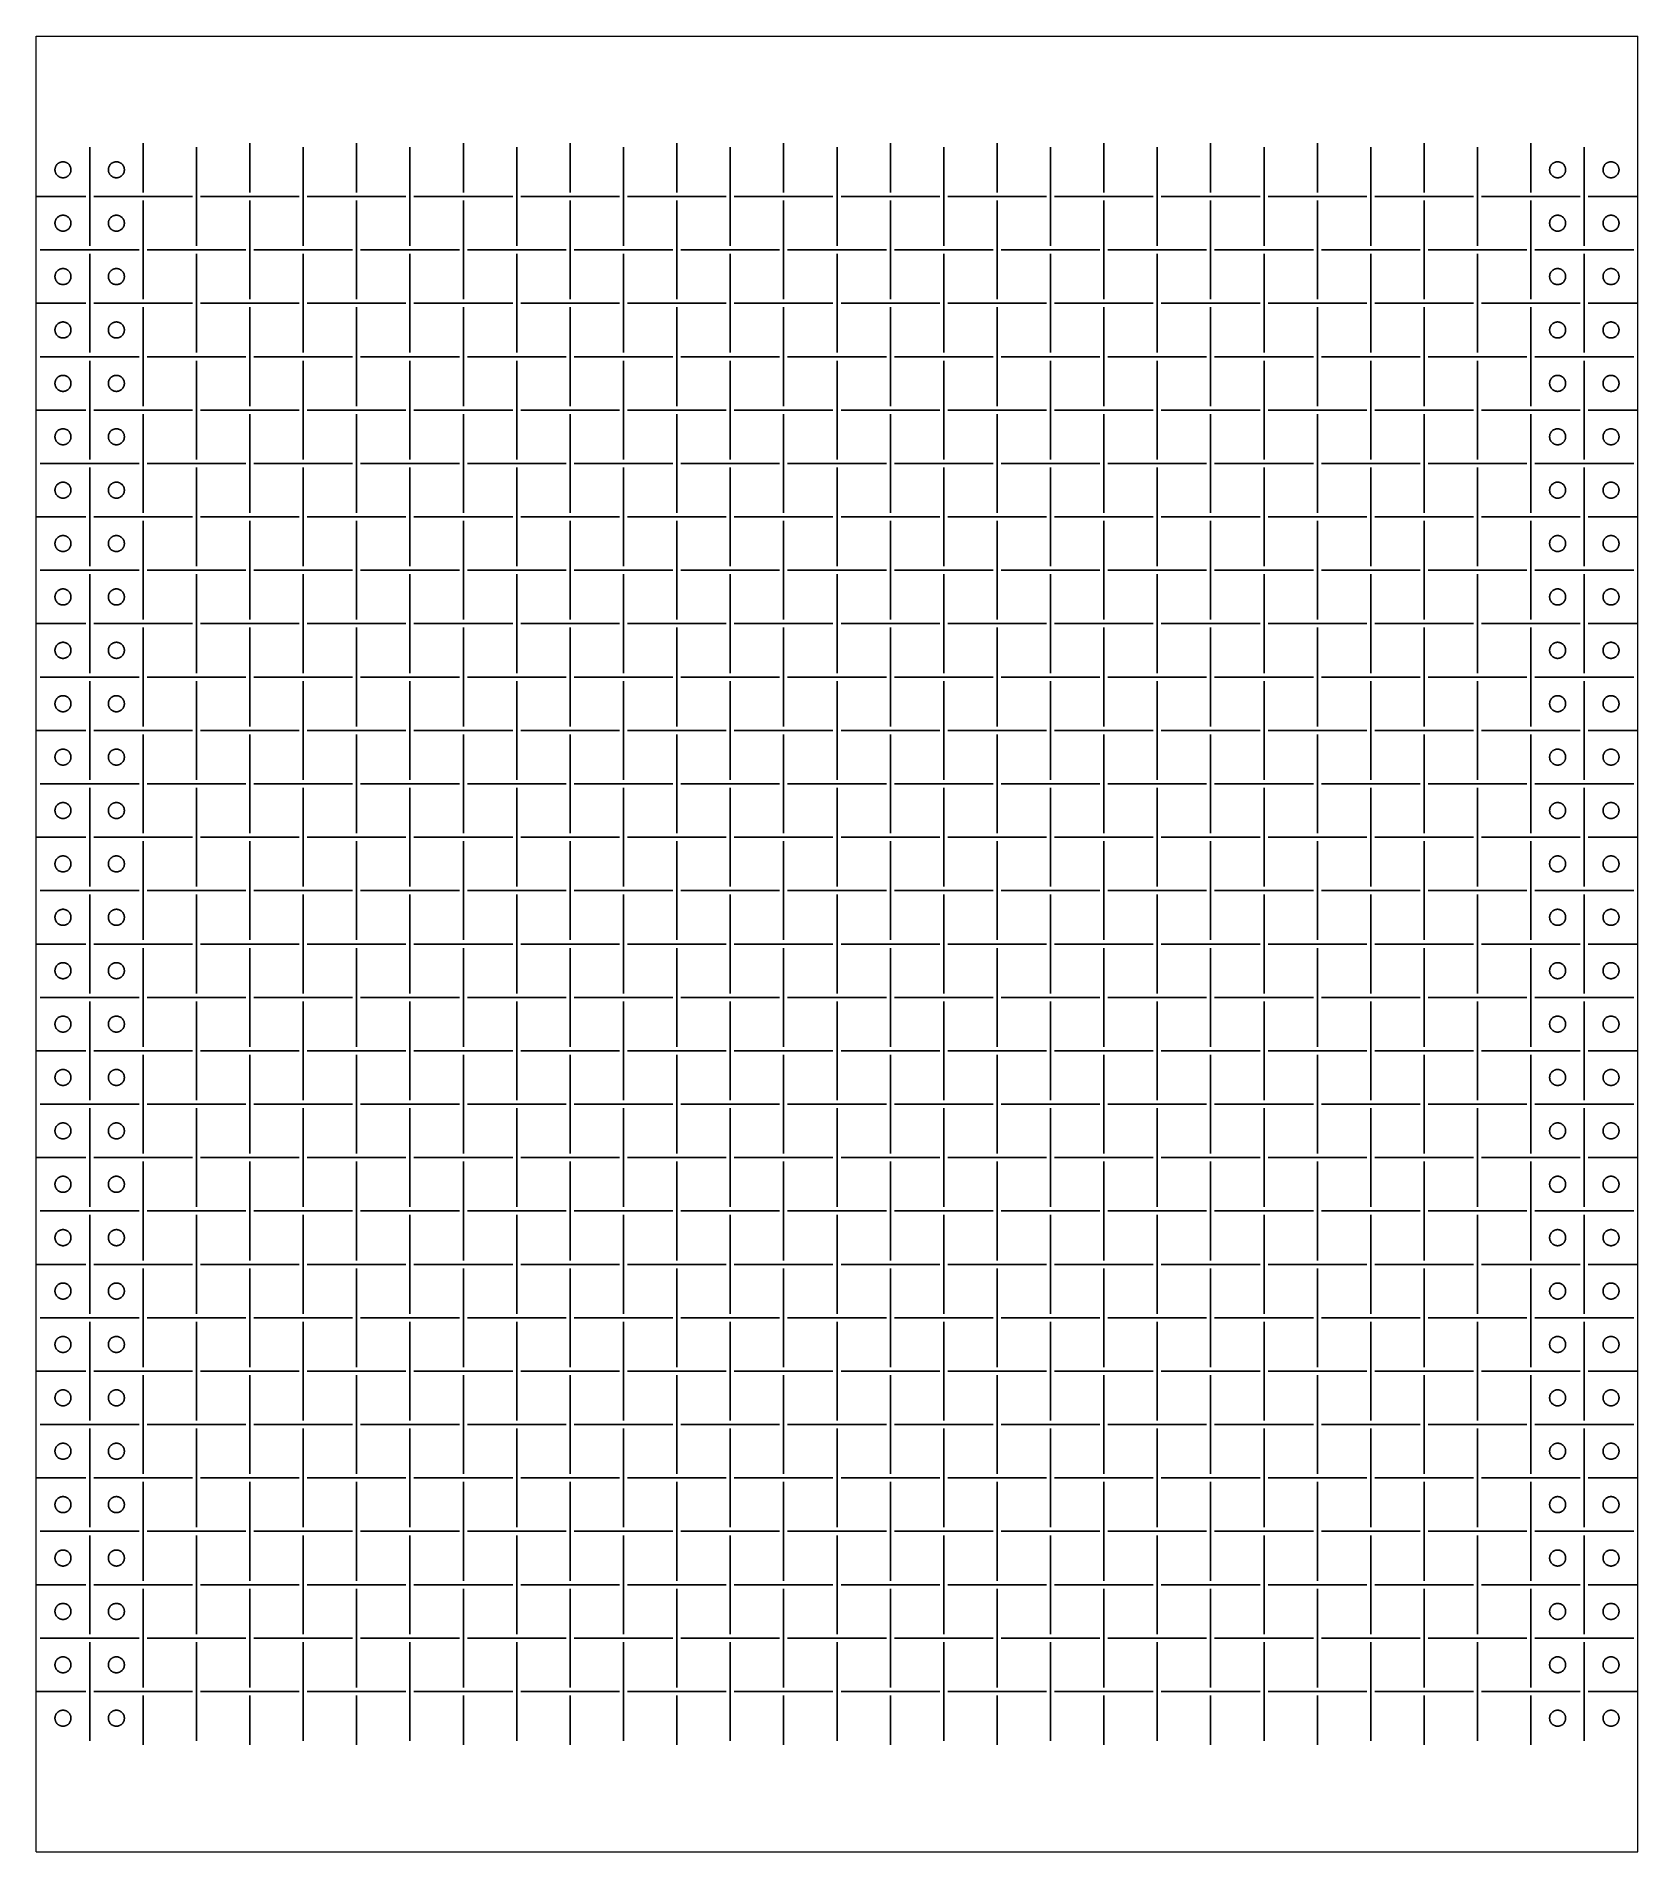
# Model space of a CAD drawing. Header units: metres. Extents: x 0 to 300, y -20 to 320.
import ezdxf

# ---------------------------------------------------------------- set-up
doc = ezdxf.new("R2010")
doc.units = ezdxf.units.M

msp = doc.modelspace()

# ---------------------------------------------------------------- linework, layer by layer
at = {"lineweight": 0}
for p, q in [((0, -20), (0, 320)), ((0, 320), (300, 320)), ((300, -20), (300, 320)), ((0, -20), (300, -20))]:
    msp.add_line(p, q, dxfattribs=at)
for p, q in [((10, 280.75), (10, 299.25)), ((20, 290.75), (20, 300)), ((30, 280.75), (30, 299.25)), ((40, 290.75), (40, 300)), ((50, 280.75), (50, 299.25)), ((60, 290.75), (60, 300)), ((70, 280.75), (70, 299.25)), ((80, 290.75), (80, 300)), ((90, 280.75), (90, 299.25)), ((100, 290.75), (100, 300)), ((110, 280.75), (110, 299.25)), ((120, 290.75), (120, 300)), ((130, 280.75), (130, 299.25)), ((140, 290.75), (140, 300)), ((150, 280.75), (150, 299.25)), ((160, 290.75), (160, 300)), ((170, 280.75), (170, 299.25)), ((180, 290.75), (180, 300)), ((190, 280.75), (190, 299.25)), ((200, 290.75), (200, 300)), ((210, 280.75), (210, 299.25)), ((220, 290.75), (220, 300)), ((230, 280.75), (230, 299.25)), ((240, 290.75), (240, 300)), ((250, 280.75), (250, 299.25)), ((260, 290.75), (260, 300)), ((270, 280.75), (270, 299.25)), ((280, 290.75), (280, 300)), ((290, 280.75), (290, 299.25)), ((3.73, 295.8), (3.69, 295.72)), ((3.79, 295.88), (3.73, 295.8)), ((3.84, 295.96), (3.79, 295.88)), ((3.91, 296.03), (3.84, 295.96)), ((3.97, 296.09), (3.91, 296.03)), ((4.04, 296.16), (3.97, 296.09)), ((4.12, 296.21), (4.04, 296.16)), ((4.2, 296.27), (4.12, 296.21)), ((4.28, 296.31), (4.2, 296.27)), ((4.36, 296.36), (4.28, 296.31)), ((4.45, 296.39), (4.36, 296.36)), ((4.54, 296.43), (4.45, 296.39)), ((4.63, 296.45), (4.54, 296.43)), ((4.72, 296.47), (4.63, 296.45)), ((4.81, 296.49), (4.72, 296.47)), ((4.91, 296.5), (4.81, 296.49)), ((5, 296.5), (4.91, 296.5)), ((5.09, 296.5), (5, 296.5)), ((5.19, 296.49), (5.09, 296.5)), ((5.28, 296.47), (5.19, 296.49)), ((5.37, 296.45), (5.28, 296.47)), ((5.46, 296.43), (5.37, 296.45)), ((5.55, 296.39), (5.46, 296.43)), ((5.64, 296.36), (5.55, 296.39)), ((5.72, 296.31), (5.64, 296.36)), ((5.8, 296.27), (5.72, 296.31)), ((5.88, 296.21), (5.8, 296.27)), ((5.96, 296.16), (5.88, 296.21)), ((6.03, 296.09), (5.96, 296.16)), ((6.09, 296.03), (6.03, 296.09)), ((6.16, 295.96), (6.09, 296.03)), ((6.21, 295.88), (6.16, 295.96)), ((6.27, 295.8), (6.21, 295.88)), ((6.31, 295.72), (6.27, 295.8)), ((13.73, 295.8), (13.69, 295.72)), ((13.79, 295.88), (13.73, 295.8)), ((13.84, 295.96), (13.79, 295.88)), ((13.91, 296.03), (13.84, 295.96)), ((13.97, 296.09), (13.91, 296.03)), ((14.04, 296.16), (13.97, 296.09)), ((14.12, 296.21), (14.04, 296.16)), ((14.2, 296.27), (14.12, 296.21)), ((14.28, 296.31), (14.2, 296.27)), ((14.36, 296.36), (14.28, 296.31)), ((14.45, 296.39), (14.36, 296.36)), ((14.54, 296.43), (14.45, 296.39)), ((14.63, 296.45), (14.54, 296.43)), ((14.72, 296.47), (14.63, 296.45)), ((14.81, 296.49), (14.72, 296.47)), ((14.91, 296.5), (14.81, 296.49)), ((15, 296.5), (14.91, 296.5)), ((15.09, 296.5), (15, 296.5)), ((15.19, 296.49), (15.09, 296.5)), ((15.28, 296.47), (15.19, 296.49)), ((15.37, 296.45), (15.28, 296.47)), ((15.46, 296.43), (15.37, 296.45)), ((15.55, 296.39), (15.46, 296.43)), ((15.64, 296.36), (15.55, 296.39)), ((15.72, 296.31), (15.64, 296.36)), ((15.8, 296.27), (15.72, 296.31)), ((15.88, 296.21), (15.8, 296.27)), ((15.96, 296.16), (15.88, 296.21)), ((16.03, 296.09), (15.96, 296.16)), ((16.09, 296.03), (16.03, 296.09)), ((16.16, 295.96), (16.09, 296.03)), ((16.21, 295.88), (16.16, 295.96)), ((16.27, 295.8), (16.21, 295.88)), ((16.31, 295.72), (16.27, 295.8)), ((283.73, 295.8), (283.69, 295.72)), ((283.79, 295.88), (283.73, 295.8)), ((283.84, 295.96), (283.79, 295.88)), ((283.91, 296.03), (283.84, 295.96)), ((283.97, 296.09), (283.91, 296.03)), ((284.04, 296.16), (283.97, 296.09)), ((284.12, 296.21), (284.04, 296.16)), ((284.2, 296.27), (284.12, 296.21)), ((284.28, 296.31), (284.2, 296.27)), ((284.36, 296.36), (284.28, 296.31)), ((284.45, 296.39), (284.36, 296.36)), ((284.54, 296.43), (284.45, 296.39)), ((284.63, 296.45), (284.54, 296.43)), ((284.72, 296.47), (284.63, 296.45)), ((284.81, 296.49), (284.72, 296.47)), ((284.91, 296.5), (284.81, 296.49)), ((285, 296.5), (284.91, 296.5)), ((285.09, 296.5), (285, 296.5)), ((285.19, 296.49), (285.09, 296.5)), ((285.28, 296.47), (285.19, 296.49)), ((285.37, 296.45), (285.28, 296.47)), ((285.46, 296.43), (285.37, 296.45)), ((285.55, 296.39), (285.46, 296.43)), ((285.64, 296.36), (285.55, 296.39)), ((285.72, 296.31), (285.64, 296.36)), ((285.8, 296.27), (285.72, 296.31)), ((285.88, 296.21), (285.8, 296.27)), ((285.96, 296.16), (285.88, 296.21)), ((286.03, 296.09), (285.96, 296.16)), ((286.09, 296.03), (286.03, 296.09)), ((286.16, 295.96), (286.09, 296.03)), ((286.21, 295.88), (286.16, 295.96)), ((286.27, 295.8), (286.21, 295.88)), ((286.31, 295.72), (286.27, 295.8)), ((293.73, 295.8), (293.69, 295.72)), ((293.79, 295.88), (293.73, 295.8)), ((293.84, 295.96), (293.79, 295.88)), ((293.91, 296.03), (293.84, 295.96)), ((293.97, 296.09), (293.91, 296.03)), ((294.04, 296.16), (293.97, 296.09)), ((294.12, 296.21), (294.04, 296.16)), ((294.2, 296.27), (294.12, 296.21)), ((294.28, 296.31), (294.2, 296.27)), ((294.36, 296.36), (294.28, 296.31)), ((294.45, 296.39), (294.36, 296.36)), ((294.54, 296.43), (294.45, 296.39)), ((294.63, 296.45), (294.54, 296.43)), ((294.72, 296.47), (294.63, 296.45)), ((294.81, 296.49), (294.72, 296.47)), ((294.91, 296.5), (294.81, 296.49)), ((295, 296.5), (294.91, 296.5)), ((295.09, 296.5), (295, 296.5)), ((295.19, 296.49), (295.09, 296.5)), ((295.28, 296.47), (295.19, 296.49)), ((295.37, 296.45), (295.28, 296.47)), ((295.46, 296.43), (295.37, 296.45)), ((295.55, 296.39), (295.46, 296.43)), ((295.64, 296.36), (295.55, 296.39)), ((295.72, 296.31), (295.64, 296.36)), ((295.8, 296.27), (295.72, 296.31)), ((295.88, 296.21), (295.8, 296.27)), ((295.96, 296.16), (295.88, 296.21)), ((296.03, 296.09), (295.96, 296.16)), ((296.09, 296.03), (296.03, 296.09)), ((296.16, 295.96), (296.09, 296.03)), ((296.21, 295.88), (296.16, 295.96)), ((296.27, 295.8), (296.21, 295.88)), ((296.31, 295.72), (296.27, 295.8)), ((3.51, 295.19), (3.5, 295.09)), ((3.5, 295.09), (3.5, 295)), ((3.5, 295), (3.5, 294.91)), ((3.5, 294.91), (3.51, 294.81)), ((3.53, 295.28), (3.51, 295.19)), ((3.51, 294.81), (3.53, 294.72)), ((3.55, 295.37), (3.53, 295.28)), ((3.53, 294.72), (3.55, 294.63)), ((3.57, 295.46), (3.55, 295.37)), ((3.55, 294.63), (3.57, 294.54)), ((3.61, 295.55), (3.57, 295.46)), ((3.57, 294.54), (3.61, 294.45)), ((3.64, 295.64), (3.61, 295.55)), ((3.61, 294.45), (3.64, 294.36)), ((3.69, 295.72), (3.64, 295.64)), ((3.64, 294.36), (3.69, 294.28)), ((3.69, 294.28), (3.73, 294.2)), ((3.73, 294.2), (3.79, 294.12)), ((3.79, 294.12), (3.84, 294.04)), ((3.84, 294.04), (3.91, 293.97)), ((3.91, 293.97), (3.97, 293.91)), ((3.97, 293.91), (4.04, 293.84)), ((4.04, 293.84), (4.12, 293.79)), ((4.12, 293.79), (4.2, 293.73)), ((4.2, 293.73), (4.28, 293.69)), ((4.28, 293.69), (4.36, 293.64)), ((4.36, 293.64), (4.45, 293.61)), ((4.45, 293.61), (4.54, 293.57)), ((4.54, 293.57), (4.63, 293.55)), ((4.63, 293.55), (4.72, 293.53)), ((4.72, 293.53), (4.81, 293.51)), ((4.81, 293.51), (4.91, 293.5)), ((4.91, 293.5), (5, 293.5)), ((5, 293.5), (5.09, 293.5)), ((5.09, 293.5), (5.19, 293.51)), ((5.19, 293.51), (5.28, 293.53)), ((5.28, 293.53), (5.37, 293.55)), ((5.37, 293.55), (5.46, 293.57)), ((5.46, 293.57), (5.55, 293.61)), ((5.55, 293.61), (5.64, 293.64)), ((5.64, 293.64), (5.72, 293.69)), ((5.72, 293.69), (5.8, 293.73)), ((5.8, 293.73), (5.88, 293.79)), ((5.88, 293.79), (5.96, 293.84)), ((5.96, 293.84), (6.03, 293.91)), ((6.03, 293.91), (6.09, 293.97)), ((6.09, 293.97), (6.16, 294.04)), ((6.16, 294.04), (6.21, 294.12)), ((6.21, 294.12), (6.27, 294.2)), ((6.27, 294.2), (6.31, 294.28)), ((6.36, 295.64), (6.31, 295.72)), ((6.31, 294.28), (6.36, 294.36)), ((6.39, 295.55), (6.36, 295.64)), ((6.36, 294.36), (6.39, 294.45)), ((6.43, 295.46), (6.39, 295.55)), ((6.39, 294.45), (6.43, 294.54)), ((6.45, 295.37), (6.43, 295.46)), ((6.43, 294.54), (6.45, 294.63)), ((6.47, 295.28), (6.45, 295.37)), ((6.45, 294.63), (6.47, 294.72)), ((6.49, 295.19), (6.47, 295.28)), ((6.47, 294.72), (6.49, 294.81)), ((6.5, 295.09), (6.49, 295.19)), ((6.49, 294.81), (6.5, 294.91)), ((6.5, 295), (6.5, 295.09)), ((6.5, 294.91), (6.5, 295)), ((13.51, 295.19), (13.5, 295.09)), ((13.5, 295.09), (13.5, 295)), ((13.5, 295), (13.5, 294.91)), ((13.5, 294.91), (13.51, 294.81)), ((13.53, 295.28), (13.51, 295.19)), ((13.51, 294.81), (13.53, 294.72)), ((13.55, 295.37), (13.53, 295.28)), ((13.53, 294.72), (13.55, 294.63)), ((13.57, 295.46), (13.55, 295.37)), ((13.55, 294.63), (13.57, 294.54)), ((13.61, 295.55), (13.57, 295.46)), ((13.57, 294.54), (13.61, 294.45)), ((13.64, 295.64), (13.61, 295.55)), ((13.61, 294.45), (13.64, 294.36)), ((13.69, 295.72), (13.64, 295.64)), ((13.64, 294.36), (13.69, 294.28)), ((13.69, 294.28), (13.73, 294.2)), ((13.73, 294.2), (13.79, 294.12)), ((13.79, 294.12), (13.84, 294.04)), ((13.84, 294.04), (13.91, 293.97)), ((13.91, 293.97), (13.97, 293.91)), ((13.97, 293.91), (14.04, 293.84)), ((14.04, 293.84), (14.12, 293.79)), ((14.12, 293.79), (14.2, 293.73)), ((14.2, 293.73), (14.28, 293.69)), ((14.28, 293.69), (14.36, 293.64)), ((14.36, 293.64), (14.45, 293.61)), ((14.45, 293.61), (14.54, 293.57)), ((14.54, 293.57), (14.63, 293.55)), ((14.63, 293.55), (14.72, 293.53)), ((14.72, 293.53), (14.81, 293.51)), ((14.81, 293.51), (14.91, 293.5)), ((14.91, 293.5), (15, 293.5)), ((15, 293.5), (15.09, 293.5)), ((15.09, 293.5), (15.19, 293.51)), ((15.19, 293.51), (15.28, 293.53)), ((15.28, 293.53), (15.37, 293.55)), ((15.37, 293.55), (15.46, 293.57)), ((15.46, 293.57), (15.55, 293.61)), ((15.55, 293.61), (15.64, 293.64)), ((15.64, 293.64), (15.72, 293.69)), ((15.72, 293.69), (15.8, 293.73)), ((15.8, 293.73), (15.88, 293.79)), ((15.88, 293.79), (15.96, 293.84)), ((15.96, 293.84), (16.03, 293.91)), ((16.03, 293.91), (16.09, 293.97)), ((16.09, 293.97), (16.16, 294.04)), ((16.16, 294.04), (16.21, 294.12)), ((16.21, 294.12), (16.27, 294.2)), ((16.27, 294.2), (16.31, 294.28)), ((16.36, 295.64), (16.31, 295.72)), ((16.31, 294.28), (16.36, 294.36)), ((16.39, 295.55), (16.36, 295.64)), ((16.36, 294.36), (16.39, 294.45)), ((16.43, 295.46), (16.39, 295.55)), ((16.39, 294.45), (16.43, 294.54)), ((16.45, 295.37), (16.43, 295.46)), ((16.43, 294.54), (16.45, 294.63)), ((16.47, 295.28), (16.45, 295.37)), ((16.45, 294.63), (16.47, 294.72)), ((16.49, 295.19), (16.47, 295.28)), ((16.47, 294.72), (16.49, 294.81)), ((16.5, 295.09), (16.49, 295.19)), ((16.49, 294.81), (16.5, 294.91)), ((16.5, 295), (16.5, 295.09)), ((16.5, 294.91), (16.5, 295)), ((283.51, 295.19), (283.5, 295.09)), ((283.5, 295.09), (283.5, 295)), ((283.5, 295), (283.5, 294.91)), ((283.5, 294.91), (283.51, 294.81)), ((283.53, 295.28), (283.51, 295.19)), ((283.51, 294.81), (283.53, 294.72)), ((283.55, 295.37), (283.53, 295.28)), ((283.53, 294.72), (283.55, 294.63)), ((283.57, 295.46), (283.55, 295.37)), ((283.55, 294.63), (283.57, 294.54)), ((283.61, 295.55), (283.57, 295.46)), ((283.57, 294.54), (283.61, 294.45)), ((283.64, 295.64), (283.61, 295.55)), ((283.61, 294.45), (283.64, 294.36)), ((283.69, 295.72), (283.64, 295.64)), ((283.64, 294.36), (283.69, 294.28)), ((283.69, 294.28), (283.73, 294.2)), ((283.73, 294.2), (283.79, 294.12)), ((283.79, 294.12), (283.84, 294.04)), ((283.84, 294.04), (283.91, 293.97)), ((283.91, 293.97), (283.97, 293.91)), ((283.97, 293.91), (284.04, 293.84)), ((284.04, 293.84), (284.12, 293.79)), ((284.12, 293.79), (284.2, 293.73)), ((284.2, 293.73), (284.28, 293.69)), ((284.28, 293.69), (284.36, 293.64)), ((284.36, 293.64), (284.45, 293.61)), ((284.45, 293.61), (284.54, 293.57)), ((284.54, 293.57), (284.63, 293.55)), ((284.63, 293.55), (284.72, 293.53)), ((284.72, 293.53), (284.81, 293.51)), ((284.81, 293.51), (284.91, 293.5)), ((284.91, 293.5), (285, 293.5)), ((285, 293.5), (285.09, 293.5)), ((285.09, 293.5), (285.19, 293.51)), ((285.19, 293.51), (285.28, 293.53)), ((285.28, 293.53), (285.37, 293.55)), ((285.37, 293.55), (285.46, 293.57)), ((285.46, 293.57), (285.55, 293.61)), ((285.55, 293.61), (285.64, 293.64)), ((285.64, 293.64), (285.72, 293.69)), ((285.72, 293.69), (285.8, 293.73)), ((285.8, 293.73), (285.88, 293.79)), ((285.88, 293.79), (285.96, 293.84)), ((285.96, 293.84), (286.03, 293.91)), ((286.03, 293.91), (286.09, 293.97)), ((286.09, 293.97), (286.16, 294.04)), ((286.16, 294.04), (286.21, 294.12)), ((286.21, 294.12), (286.27, 294.2)), ((286.27, 294.2), (286.31, 294.28)), ((286.36, 295.64), (286.31, 295.72)), ((286.31, 294.28), (286.36, 294.36)), ((286.39, 295.55), (286.36, 295.64)), ((286.36, 294.36), (286.39, 294.45)), ((286.43, 295.46), (286.39, 295.55)), ((286.39, 294.45), (286.43, 294.54)), ((286.45, 295.37), (286.43, 295.46)), ((286.43, 294.54), (286.45, 294.63)), ((286.47, 295.28), (286.45, 295.37)), ((286.45, 294.63), (286.47, 294.72)), ((286.49, 295.19), (286.47, 295.28)), ((286.47, 294.72), (286.49, 294.81)), ((286.5, 295.09), (286.49, 295.19)), ((286.49, 294.81), (286.5, 294.91)), ((286.5, 295), (286.5, 295.09)), ((286.5, 294.91), (286.5, 295)), ((293.51, 295.19), (293.5, 295.09)), ((293.5, 295.09), (293.5, 295)), ((293.5, 295), (293.5, 294.91)), ((293.5, 294.91), (293.51, 294.81)), ((293.53, 295.28), (293.51, 295.19)), ((293.51, 294.81), (293.53, 294.72)), ((293.55, 295.37), (293.53, 295.28)), ((293.53, 294.72), (293.55, 294.63)), ((293.57, 295.46), (293.55, 295.37)), ((293.55, 294.63), (293.57, 294.54)), ((293.61, 295.55), (293.57, 295.46)), ((293.57, 294.54), (293.61, 294.45)), ((293.64, 295.64), (293.61, 295.55)), ((293.61, 294.45), (293.64, 294.36)), ((293.69, 295.72), (293.64, 295.64)), ((293.64, 294.36), (293.69, 294.28)), ((293.69, 294.28), (293.73, 294.2)), ((293.73, 294.2), (293.79, 294.12)), ((293.79, 294.12), (293.84, 294.04)), ((293.84, 294.04), (293.91, 293.97)), ((293.91, 293.97), (293.97, 293.91)), ((293.97, 293.91), (294.04, 293.84)), ((294.04, 293.84), (294.12, 293.79)), ((294.12, 293.79), (294.2, 293.73)), ((294.2, 293.73), (294.28, 293.69)), ((294.28, 293.69), (294.36, 293.64)), ((294.36, 293.64), (294.45, 293.61)), ((294.45, 293.61), (294.54, 293.57)), ((294.54, 293.57), (294.63, 293.55)), ((294.63, 293.55), (294.72, 293.53)), ((294.72, 293.53), (294.81, 293.51)), ((294.81, 293.51), (294.91, 293.5)), ((294.91, 293.5), (295, 293.5)), ((295, 293.5), (295.09, 293.5)), ((295.09, 293.5), (295.19, 293.51)), ((295.19, 293.51), (295.28, 293.53)), ((295.28, 293.53), (295.37, 293.55)), ((295.37, 293.55), (295.46, 293.57)), ((295.46, 293.57), (295.55, 293.61)), ((295.55, 293.61), (295.64, 293.64)), ((295.64, 293.64), (295.72, 293.69)), ((295.72, 293.69), (295.8, 293.73)), ((295.8, 293.73), (295.88, 293.79)), ((295.88, 293.79), (295.96, 293.84)), ((295.96, 293.84), (296.03, 293.91)), ((296.03, 293.91), (296.09, 293.97)), ((296.09, 293.97), (296.16, 294.04)), ((296.16, 294.04), (296.21, 294.12)), ((296.21, 294.12), (296.27, 294.2)), ((296.27, 294.2), (296.31, 294.28)), ((296.36, 295.64), (296.31, 295.72)), ((296.31, 294.28), (296.36, 294.36)), ((296.39, 295.55), (296.36, 295.64)), ((296.36, 294.36), (296.39, 294.45)), ((296.43, 295.46), (296.39, 295.55)), ((296.39, 294.45), (296.43, 294.54)), ((296.45, 295.37), (296.43, 295.46)), ((296.43, 294.54), (296.45, 294.63)), ((296.47, 295.28), (296.45, 295.37)), ((296.45, 294.63), (296.47, 294.72)), ((296.49, 295.19), (296.47, 295.28)), ((296.47, 294.72), (296.49, 294.81)), ((296.5, 295.09), (296.49, 295.19)), ((296.49, 294.81), (296.5, 294.91)), ((296.5, 295), (296.5, 295.09)), ((296.5, 294.91), (296.5, 295)), ((0, 290), (9.25, 290)), ((10.75, 290), (29.25, 290)), ((20, 270.75), (20, 289.25)), ((30.75, 290), (49.25, 290)), ((40, 270.75), (40, 289.25)), ((50.75, 290), (69.25, 290)), ((60, 270.75), (60, 289.25)), ((70.75, 290), (89.25, 290)), ((80, 270.75), (80, 289.25)), ((90.75, 290), (109.25, 290)), ((100, 270.75), (100, 289.25)), ((110.75, 290), (129.25, 290)), ((120, 270.75), (120, 289.25)), ((130.75, 290), (149.25, 290)), ((140, 270.75), (140, 289.25)), ((150.75, 290), (169.25, 290)), ((160, 270.75), (160, 289.25)), ((170.75, 290), (189.25, 290)), ((180, 270.75), (180, 289.25)), ((190.75, 290), (209.25, 290)), ((200, 270.75), (200, 289.25)), ((210.75, 290), (229.25, 290)), ((220, 270.75), (220, 289.25)), ((230.75, 290), (249.25, 290)), ((240, 270.75), (240, 289.25)), ((250.75, 290), (269.25, 290)), ((260, 270.75), (260, 289.25)), ((270.75, 290), (289.25, 290)), ((280, 270.75), (280, 289.25)), ((290.75, 290), (300, 290)), ((3.64, 285.64), (3.61, 285.55)), ((3.69, 285.72), (3.64, 285.64)), ((3.73, 285.8), (3.69, 285.72)), ((3.79, 285.88), (3.73, 285.8)), ((3.84, 285.96), (3.79, 285.88)), ((3.91, 286.03), (3.84, 285.96)), ((3.97, 286.09), (3.91, 286.03)), ((4.04, 286.16), (3.97, 286.09)), ((4.12, 286.21), (4.04, 286.16)), ((4.2, 286.27), (4.12, 286.21)), ((4.28, 286.31), (4.2, 286.27)), ((4.36, 286.36), (4.28, 286.31)), ((4.45, 286.39), (4.36, 286.36)), ((4.54, 286.43), (4.45, 286.39)), ((4.63, 286.45), (4.54, 286.43)), ((4.72, 286.47), (4.63, 286.45)), ((4.81, 286.49), (4.72, 286.47)), ((4.91, 286.5), (4.81, 286.49)), ((5, 286.5), (4.91, 286.5)), ((5.09, 286.5), (5, 286.5)), ((5.19, 286.49), (5.09, 286.5)), ((5.28, 286.47), (5.19, 286.49)), ((5.37, 286.45), (5.28, 286.47)), ((5.46, 286.43), (5.37, 286.45)), ((5.55, 286.39), (5.46, 286.43)), ((5.64, 286.36), (5.55, 286.39)), ((5.72, 286.31), (5.64, 286.36)), ((5.8, 286.27), (5.72, 286.31)), ((5.88, 286.21), (5.8, 286.27)), ((5.96, 286.16), (5.88, 286.21)), ((6.03, 286.09), (5.96, 286.16)), ((6.09, 286.03), (6.03, 286.09)), ((6.16, 285.96), (6.09, 286.03)), ((6.21, 285.88), (6.16, 285.96)), ((6.27, 285.8), (6.21, 285.88)), ((6.31, 285.72), (6.27, 285.8)), ((6.36, 285.64), (6.31, 285.72)), ((6.39, 285.55), (6.36, 285.64)), ((13.64, 285.64), (13.61, 285.55)), ((13.69, 285.72), (13.64, 285.64)), ((13.73, 285.8), (13.69, 285.72)), ((13.79, 285.88), (13.73, 285.8)), ((13.84, 285.96), (13.79, 285.88)), ((13.91, 286.03), (13.84, 285.96)), ((13.97, 286.09), (13.91, 286.03)), ((14.04, 286.16), (13.97, 286.09)), ((14.12, 286.21), (14.04, 286.16)), ((14.2, 286.27), (14.12, 286.21)), ((14.28, 286.31), (14.2, 286.27)), ((14.36, 286.36), (14.28, 286.31)), ((14.45, 286.39), (14.36, 286.36)), ((14.54, 286.43), (14.45, 286.39)), ((14.63, 286.45), (14.54, 286.43)), ((14.72, 286.47), (14.63, 286.45)), ((14.81, 286.49), (14.72, 286.47)), ((14.91, 286.5), (14.81, 286.49)), ((15, 286.5), (14.91, 286.5)), ((15.09, 286.5), (15, 286.5)), ((15.19, 286.49), (15.09, 286.5)), ((15.28, 286.47), (15.19, 286.49)), ((15.37, 286.45), (15.28, 286.47)), ((15.46, 286.43), (15.37, 286.45)), ((15.55, 286.39), (15.46, 286.43)), ((15.64, 286.36), (15.55, 286.39)), ((15.72, 286.31), (15.64, 286.36)), ((15.8, 286.27), (15.72, 286.31)), ((15.88, 286.21), (15.8, 286.27)), ((15.96, 286.16), (15.88, 286.21)), ((16.03, 286.09), (15.96, 286.16)), ((16.09, 286.03), (16.03, 286.09)), ((16.16, 285.96), (16.09, 286.03)), ((16.21, 285.88), (16.16, 285.96)), ((16.27, 285.8), (16.21, 285.88)), ((16.31, 285.72), (16.27, 285.8)), ((16.36, 285.64), (16.31, 285.72)), ((16.39, 285.55), (16.36, 285.64)), ((283.64, 285.64), (283.61, 285.55)), ((283.69, 285.72), (283.64, 285.64)), ((283.73, 285.8), (283.69, 285.72)), ((283.79, 285.88), (283.73, 285.8)), ((283.84, 285.96), (283.79, 285.88)), ((283.91, 286.03), (283.84, 285.96)), ((283.97, 286.09), (283.91, 286.03)), ((284.04, 286.16), (283.97, 286.09)), ((284.12, 286.21), (284.04, 286.16)), ((284.2, 286.27), (284.12, 286.21)), ((284.28, 286.31), (284.2, 286.27)), ((284.36, 286.36), (284.28, 286.31)), ((284.45, 286.39), (284.36, 286.36)), ((284.54, 286.43), (284.45, 286.39)), ((284.63, 286.45), (284.54, 286.43)), ((284.72, 286.47), (284.63, 286.45)), ((284.81, 286.49), (284.72, 286.47)), ((284.91, 286.5), (284.81, 286.49)), ((285, 286.5), (284.91, 286.5)), ((285.09, 286.5), (285, 286.5)), ((285.19, 286.49), (285.09, 286.5)), ((285.28, 286.47), (285.19, 286.49)), ((285.37, 286.45), (285.28, 286.47)), ((285.46, 286.43), (285.37, 286.45)), ((285.55, 286.39), (285.46, 286.43)), ((285.64, 286.36), (285.55, 286.39)), ((285.72, 286.31), (285.64, 286.36)), ((285.8, 286.27), (285.72, 286.31)), ((285.88, 286.21), (285.8, 286.27)), ((285.96, 286.16), (285.88, 286.21)), ((286.03, 286.09), (285.96, 286.16)), ((286.09, 286.03), (286.03, 286.09)), ((286.16, 285.96), (286.09, 286.03)), ((286.21, 285.88), (286.16, 285.96)), ((286.27, 285.8), (286.21, 285.88)), ((286.31, 285.72), (286.27, 285.8)), ((286.36, 285.64), (286.31, 285.72)), ((286.39, 285.55), (286.36, 285.64)), ((293.64, 285.64), (293.61, 285.55)), ((293.69, 285.72), (293.64, 285.64)), ((293.73, 285.8), (293.69, 285.72)), ((293.79, 285.88), (293.73, 285.8)), ((293.84, 285.96), (293.79, 285.88)), ((293.91, 286.03), (293.84, 285.96)), ((293.97, 286.09), (293.91, 286.03)), ((294.04, 286.16), (293.97, 286.09)), ((294.12, 286.21), (294.04, 286.16)), ((294.2, 286.27), (294.12, 286.21)), ((294.28, 286.31), (294.2, 286.27)), ((294.36, 286.36), (294.28, 286.31)), ((294.45, 286.39), (294.36, 286.36)), ((294.54, 286.43), (294.45, 286.39)), ((294.63, 286.45), (294.54, 286.43)), ((294.72, 286.47), (294.63, 286.45)), ((294.81, 286.49), (294.72, 286.47)), ((294.91, 286.5), (294.81, 286.49)), ((295, 286.5), (294.91, 286.5)), ((295.09, 286.5), (295, 286.5)), ((295.19, 286.49), (295.09, 286.5)), ((295.28, 286.47), (295.19, 286.49)), ((295.37, 286.45), (295.28, 286.47)), ((295.46, 286.43), (295.37, 286.45)), ((295.55, 286.39), (295.46, 286.43)), ((295.64, 286.36), (295.55, 286.39)), ((295.72, 286.31), (295.64, 286.36)), ((295.8, 286.27), (295.72, 286.31)), ((295.88, 286.21), (295.8, 286.27)), ((295.96, 286.16), (295.88, 286.21)), ((296.03, 286.09), (295.96, 286.16)), ((296.09, 286.03), (296.03, 286.09)), ((296.16, 285.96), (296.09, 286.03)), ((296.21, 285.88), (296.16, 285.96)), ((296.27, 285.8), (296.21, 285.88)), ((296.31, 285.72), (296.27, 285.8)), ((296.36, 285.64), (296.31, 285.72)), ((296.39, 285.55), (296.36, 285.64)), ((3.51, 285.19), (3.5, 285.09)), ((3.5, 285.09), (3.5, 285)), ((3.5, 285), (3.5, 284.91)), ((3.5, 284.91), (3.51, 284.81)), ((3.53, 285.28), (3.51, 285.19)), ((3.51, 284.81), (3.53, 284.72)), ((3.55, 285.37), (3.53, 285.28)), ((3.53, 284.72), (3.55, 284.63)), ((3.57, 285.46), (3.55, 285.37)), ((3.55, 284.63), (3.57, 284.54)), ((3.61, 285.55), (3.57, 285.46)), ((3.57, 284.54), (3.61, 284.45)), ((3.61, 284.45), (3.64, 284.36)), ((3.64, 284.36), (3.69, 284.28)), ((3.69, 284.28), (3.73, 284.2)), ((3.73, 284.2), (3.79, 284.12)), ((3.79, 284.12), (3.84, 284.04)), ((3.84, 284.04), (3.91, 283.97)), ((3.91, 283.97), (3.97, 283.91)), ((3.97, 283.91), (4.04, 283.84)), ((4.04, 283.84), (4.12, 283.79)), ((4.12, 283.79), (4.2, 283.73)), ((4.2, 283.73), (4.28, 283.69)), ((4.28, 283.69), (4.36, 283.64)), ((4.36, 283.64), (4.45, 283.61)), ((4.45, 283.61), (4.54, 283.57)), ((4.54, 283.57), (4.63, 283.55)), ((4.63, 283.55), (4.72, 283.53)), ((4.72, 283.53), (4.81, 283.51)), ((4.81, 283.51), (4.91, 283.5)), ((4.91, 283.5), (5, 283.5)), ((5, 283.5), (5.09, 283.5)), ((5.09, 283.5), (5.19, 283.51)), ((5.19, 283.51), (5.28, 283.53)), ((5.28, 283.53), (5.37, 283.55)), ((5.37, 283.55), (5.46, 283.57)), ((5.46, 283.57), (5.55, 283.61)), ((5.55, 283.61), (5.64, 283.64)), ((5.64, 283.64), (5.72, 283.69)), ((5.72, 283.69), (5.8, 283.73)), ((5.8, 283.73), (5.88, 283.79)), ((5.88, 283.79), (5.96, 283.84)), ((5.96, 283.84), (6.03, 283.91)), ((6.03, 283.91), (6.09, 283.97)), ((6.09, 283.97), (6.16, 284.04)), ((6.16, 284.04), (6.21, 284.12)), ((6.21, 284.12), (6.27, 284.2)), ((6.27, 284.2), (6.31, 284.28)), ((6.31, 284.28), (6.36, 284.36)), ((6.36, 284.36), (6.39, 284.45)), ((6.43, 285.46), (6.39, 285.55)), ((6.39, 284.45), (6.43, 284.54)), ((6.45, 285.37), (6.43, 285.46)), ((6.43, 284.54), (6.45, 284.63)), ((6.47, 285.28), (6.45, 285.37)), ((6.45, 284.63), (6.47, 284.72)), ((6.49, 285.19), (6.47, 285.28)), ((6.47, 284.72), (6.49, 284.81)), ((6.5, 285.09), (6.49, 285.19)), ((6.49, 284.81), (6.5, 284.91)), ((6.5, 285), (6.5, 285.09)), ((6.5, 284.91), (6.5, 285)), ((13.51, 285.19), (13.5, 285.09)), ((13.5, 285.09), (13.5, 285)), ((13.5, 285), (13.5, 284.91)), ((13.5, 284.91), (13.51, 284.81)), ((13.53, 285.28), (13.51, 285.19)), ((13.51, 284.81), (13.53, 284.72)), ((13.55, 285.37), (13.53, 285.28)), ((13.53, 284.72), (13.55, 284.63)), ((13.57, 285.46), (13.55, 285.37)), ((13.55, 284.63), (13.57, 284.54)), ((13.61, 285.55), (13.57, 285.46)), ((13.57, 284.54), (13.61, 284.45)), ((13.61, 284.45), (13.64, 284.36)), ((13.64, 284.36), (13.69, 284.28)), ((13.69, 284.28), (13.73, 284.2)), ((13.73, 284.2), (13.79, 284.12)), ((13.79, 284.12), (13.84, 284.04)), ((13.84, 284.04), (13.91, 283.97)), ((13.91, 283.97), (13.97, 283.91)), ((13.97, 283.91), (14.04, 283.84)), ((14.04, 283.84), (14.12, 283.79)), ((14.12, 283.79), (14.2, 283.73)), ((14.2, 283.73), (14.28, 283.69)), ((14.28, 283.69), (14.36, 283.64)), ((14.36, 283.64), (14.45, 283.61)), ((14.45, 283.61), (14.54, 283.57)), ((14.54, 283.57), (14.63, 283.55)), ((14.63, 283.55), (14.72, 283.53)), ((14.72, 283.53), (14.81, 283.51)), ((14.81, 283.51), (14.91, 283.5)), ((14.91, 283.5), (15, 283.5)), ((15, 283.5), (15.09, 283.5)), ((15.09, 283.5), (15.19, 283.51)), ((15.19, 283.51), (15.28, 283.53)), ((15.28, 283.53), (15.37, 283.55)), ((15.37, 283.55), (15.46, 283.57)), ((15.46, 283.57), (15.55, 283.61)), ((15.55, 283.61), (15.64, 283.64)), ((15.64, 283.64), (15.72, 283.69)), ((15.72, 283.69), (15.8, 283.73)), ((15.8, 283.73), (15.88, 283.79)), ((15.88, 283.79), (15.96, 283.84)), ((15.96, 283.84), (16.03, 283.91)), ((16.03, 283.91), (16.09, 283.97)), ((16.09, 283.97), (16.16, 284.04)), ((16.16, 284.04), (16.21, 284.12)), ((16.21, 284.12), (16.27, 284.2)), ((16.27, 284.2), (16.31, 284.28)), ((16.31, 284.28), (16.36, 284.36)), ((16.36, 284.36), (16.39, 284.45)), ((16.43, 285.46), (16.39, 285.55)), ((16.39, 284.45), (16.43, 284.54)), ((16.45, 285.37), (16.43, 285.46)), ((16.43, 284.54), (16.45, 284.63)), ((16.47, 285.28), (16.45, 285.37)), ((16.45, 284.63), (16.47, 284.72)), ((16.49, 285.19), (16.47, 285.28)), ((16.47, 284.72), (16.49, 284.81)), ((16.5, 285.09), (16.49, 285.19)), ((16.49, 284.81), (16.5, 284.91)), ((16.5, 285), (16.5, 285.09)), ((16.5, 284.91), (16.5, 285)), ((283.51, 285.19), (283.5, 285.09)), ((283.5, 285.09), (283.5, 285)), ((283.5, 285), (283.5, 284.91)), ((283.5, 284.91), (283.51, 284.81)), ((283.53, 285.28), (283.51, 285.19)), ((283.51, 284.81), (283.53, 284.72)), ((283.55, 285.37), (283.53, 285.28)), ((283.53, 284.72), (283.55, 284.63)), ((283.57, 285.46), (283.55, 285.37)), ((283.55, 284.63), (283.57, 284.54)), ((283.61, 285.55), (283.57, 285.46)), ((283.57, 284.54), (283.61, 284.45)), ((283.61, 284.45), (283.64, 284.36)), ((283.64, 284.36), (283.69, 284.28)), ((283.69, 284.28), (283.73, 284.2)), ((283.73, 284.2), (283.79, 284.12)), ((283.79, 284.12), (283.84, 284.04)), ((283.84, 284.04), (283.91, 283.97)), ((283.91, 283.97), (283.97, 283.91)), ((283.97, 283.91), (284.04, 283.84)), ((284.04, 283.84), (284.12, 283.79)), ((284.12, 283.79), (284.2, 283.73)), ((284.2, 283.73), (284.28, 283.69)), ((284.28, 283.69), (284.36, 283.64)), ((284.36, 283.64), (284.45, 283.61)), ((284.45, 283.61), (284.54, 283.57)), ((284.54, 283.57), (284.63, 283.55)), ((284.63, 283.55), (284.72, 283.53)), ((284.72, 283.53), (284.81, 283.51)), ((284.81, 283.51), (284.91, 283.5)), ((284.91, 283.5), (285, 283.5)), ((285, 283.5), (285.09, 283.5)), ((285.09, 283.5), (285.19, 283.51)), ((285.19, 283.51), (285.28, 283.53)), ((285.28, 283.53), (285.37, 283.55)), ((285.37, 283.55), (285.46, 283.57)), ((285.46, 283.57), (285.55, 283.61)), ((285.55, 283.61), (285.64, 283.64)), ((285.64, 283.64), (285.72, 283.69)), ((285.72, 283.69), (285.8, 283.73)), ((285.8, 283.73), (285.88, 283.79)), ((285.88, 283.79), (285.96, 283.84)), ((285.96, 283.84), (286.03, 283.91)), ((286.03, 283.91), (286.09, 283.97)), ((286.09, 283.97), (286.16, 284.04)), ((286.16, 284.04), (286.21, 284.12)), ((286.21, 284.12), (286.27, 284.2)), ((286.27, 284.2), (286.31, 284.28)), ((286.31, 284.28), (286.36, 284.36)), ((286.36, 284.36), (286.39, 284.45)), ((286.43, 285.46), (286.39, 285.55)), ((286.39, 284.45), (286.43, 284.54)), ((286.45, 285.37), (286.43, 285.46)), ((286.43, 284.54), (286.45, 284.63)), ((286.47, 285.28), (286.45, 285.37)), ((286.45, 284.63), (286.47, 284.72)), ((286.49, 285.19), (286.47, 285.28)), ((286.47, 284.72), (286.49, 284.81)), ((286.5, 285.09), (286.49, 285.19)), ((286.49, 284.81), (286.5, 284.91)), ((286.5, 285), (286.5, 285.09)), ((286.5, 284.91), (286.5, 285)), ((293.51, 285.19), (293.5, 285.09)), ((293.5, 285.09), (293.5, 285)), ((293.5, 285), (293.5, 284.91)), ((293.5, 284.91), (293.51, 284.81)), ((293.53, 285.28), (293.51, 285.19)), ((293.51, 284.81), (293.53, 284.72)), ((293.55, 285.37), (293.53, 285.28)), ((293.53, 284.72), (293.55, 284.63)), ((293.57, 285.46), (293.55, 285.37)), ((293.55, 284.63), (293.57, 284.54)), ((293.61, 285.55), (293.57, 285.46)), ((293.57, 284.54), (293.61, 284.45)), ((293.61, 284.45), (293.64, 284.36)), ((293.64, 284.36), (293.69, 284.28)), ((293.69, 284.28), (293.73, 284.2)), ((293.73, 284.2), (293.79, 284.12)), ((293.79, 284.12), (293.84, 284.04)), ((293.84, 284.04), (293.91, 283.97)), ((293.91, 283.97), (293.97, 283.91)), ((293.97, 283.91), (294.04, 283.84)), ((294.04, 283.84), (294.12, 283.79)), ((294.12, 283.79), (294.2, 283.73)), ((294.2, 283.73), (294.28, 283.69)), ((294.28, 283.69), (294.36, 283.64)), ((294.36, 283.64), (294.45, 283.61)), ((294.45, 283.61), (294.54, 283.57)), ((294.54, 283.57), (294.63, 283.55)), ((294.63, 283.55), (294.72, 283.53)), ((294.72, 283.53), (294.81, 283.51)), ((294.81, 283.51), (294.91, 283.5)), ((294.91, 283.5), (295, 283.5)), ((295, 283.5), (295.09, 283.5)), ((295.09, 283.5), (295.19, 283.51)), ((295.19, 283.51), (295.28, 283.53)), ((295.28, 283.53), (295.37, 283.55)), ((295.37, 283.55), (295.46, 283.57)), ((295.46, 283.57), (295.55, 283.61)), ((295.55, 283.61), (295.64, 283.64)), ((295.64, 283.64), (295.72, 283.69)), ((295.72, 283.69), (295.8, 283.73)), ((295.8, 283.73), (295.88, 283.79)), ((295.88, 283.79), (295.96, 283.84)), ((295.96, 283.84), (296.03, 283.91)), ((296.03, 283.91), (296.09, 283.97)), ((296.09, 283.97), (296.16, 284.04)), ((296.16, 284.04), (296.21, 284.12)), ((296.21, 284.12), (296.27, 284.2)), ((296.27, 284.2), (296.31, 284.28)), ((296.31, 284.28), (296.36, 284.36)), ((296.36, 284.36), (296.39, 284.45)), ((296.43, 285.46), (296.39, 285.55)), ((296.39, 284.45), (296.43, 284.54)), ((296.45, 285.37), (296.43, 285.46)), ((296.43, 284.54), (296.45, 284.63)), ((296.47, 285.28), (296.45, 285.37)), ((296.45, 284.63), (296.47, 284.72)), ((296.49, 285.19), (296.47, 285.28)), ((296.47, 284.72), (296.49, 284.81)), ((296.5, 285.09), (296.49, 285.19)), ((296.49, 284.81), (296.5, 284.91)), ((296.5, 285), (296.5, 285.09)), ((296.5, 284.91), (296.5, 285)), ((0.75, 280), (19.25, 280)), ((10, 260.75), (10, 279.25)), ((20.75, 280), (39.25, 280)), ((30, 260.75), (30, 279.25)), ((40.75, 280), (59.25, 280)), ((50, 260.75), (50, 279.25)), ((60.75, 280), (79.25, 280)), ((70, 260.75), (70, 279.25)), ((80.75, 280), (99.25, 280)), ((90, 260.75), (90, 279.25)), ((100.75, 280), (119.25, 280)), ((110, 260.75), (110, 279.25)), ((120.75, 280), (139.25, 280)), ((130, 260.75), (130, 279.25)), ((140.75, 280), (159.25, 280)), ((150, 260.75), (150, 279.25)), ((160.75, 280), (179.25, 280)), ((170, 260.75), (170, 279.25)), ((180.75, 280), (199.25, 280)), ((190, 260.75), (190, 279.25)), ((200.75, 280), (219.25, 280)), ((210, 260.75), (210, 279.25)), ((220.75, 280), (239.25, 280)), ((230, 260.75), (230, 279.25)), ((240.75, 280), (259.25, 280)), ((250, 260.75), (250, 279.25)), ((260.75, 280), (279.25, 280)), ((270, 260.75), (270, 279.25)), ((280.75, 280), (299.25, 280)), ((290, 260.75), (290, 279.25)), ((3.57, 275.46), (3.55, 275.37)), ((3.61, 275.55), (3.57, 275.46)), ((3.64, 275.64), (3.61, 275.55)), ((3.69, 275.72), (3.64, 275.64)), ((3.73, 275.8), (3.69, 275.72)), ((3.79, 275.88), (3.73, 275.8)), ((3.84, 275.96), (3.79, 275.88)), ((3.91, 276.03), (3.84, 275.96)), ((3.97, 276.09), (3.91, 276.03)), ((4.04, 276.16), (3.97, 276.09)), ((4.12, 276.21), (4.04, 276.16)), ((4.2, 276.27), (4.12, 276.21)), ((4.28, 276.31), (4.2, 276.27)), ((4.36, 276.36), (4.28, 276.31)), ((4.45, 276.39), (4.36, 276.36)), ((4.54, 276.43), (4.45, 276.39)), ((4.63, 276.45), (4.54, 276.43)), ((4.72, 276.47), (4.63, 276.45)), ((4.81, 276.49), (4.72, 276.47)), ((4.91, 276.5), (4.81, 276.49)), ((5, 276.5), (4.91, 276.5)), ((5.09, 276.5), (5, 276.5)), ((5.19, 276.49), (5.09, 276.5)), ((5.28, 276.47), (5.19, 276.49)), ((5.37, 276.45), (5.28, 276.47)), ((5.46, 276.43), (5.37, 276.45)), ((5.55, 276.39), (5.46, 276.43)), ((5.64, 276.36), (5.55, 276.39)), ((5.72, 276.31), (5.64, 276.36)), ((5.8, 276.27), (5.72, 276.31)), ((5.88, 276.21), (5.8, 276.27)), ((5.96, 276.16), (5.88, 276.21)), ((6.03, 276.09), (5.96, 276.16)), ((6.09, 276.03), (6.03, 276.09)), ((6.16, 275.96), (6.09, 276.03)), ((6.21, 275.88), (6.16, 275.96)), ((6.27, 275.8), (6.21, 275.88)), ((6.31, 275.72), (6.27, 275.8)), ((6.36, 275.64), (6.31, 275.72)), ((6.39, 275.55), (6.36, 275.64)), ((6.43, 275.46), (6.39, 275.55)), ((6.45, 275.37), (6.43, 275.46)), ((13.57, 275.46), (13.55, 275.37)), ((13.61, 275.55), (13.57, 275.46)), ((13.64, 275.64), (13.61, 275.55)), ((13.69, 275.72), (13.64, 275.64)), ((13.73, 275.8), (13.69, 275.72)), ((13.79, 275.88), (13.73, 275.8)), ((13.84, 275.96), (13.79, 275.88)), ((13.91, 276.03), (13.84, 275.96)), ((13.97, 276.09), (13.91, 276.03)), ((14.04, 276.16), (13.97, 276.09)), ((14.12, 276.21), (14.04, 276.16)), ((14.2, 276.27), (14.12, 276.21)), ((14.28, 276.31), (14.2, 276.27)), ((14.36, 276.36), (14.28, 276.31)), ((14.45, 276.39), (14.36, 276.36)), ((14.54, 276.43), (14.45, 276.39)), ((14.63, 276.45), (14.54, 276.43)), ((14.72, 276.47), (14.63, 276.45)), ((14.81, 276.49), (14.72, 276.47)), ((14.91, 276.5), (14.81, 276.49)), ((15, 276.5), (14.91, 276.5)), ((15.09, 276.5), (15, 276.5)), ((15.19, 276.49), (15.09, 276.5)), ((15.28, 276.47), (15.19, 276.49)), ((15.37, 276.45), (15.28, 276.47)), ((15.46, 276.43), (15.37, 276.45)), ((15.55, 276.39), (15.46, 276.43)), ((15.64, 276.36), (15.55, 276.39)), ((15.72, 276.31), (15.64, 276.36)), ((15.8, 276.27), (15.72, 276.31)), ((15.88, 276.21), (15.8, 276.27)), ((15.96, 276.16), (15.88, 276.21)), ((16.03, 276.09), (15.96, 276.16)), ((16.09, 276.03), (16.03, 276.09)), ((16.16, 275.96), (16.09, 276.03)), ((16.21, 275.88), (16.16, 275.96)), ((16.27, 275.8), (16.21, 275.88)), ((16.31, 275.72), (16.27, 275.8)), ((16.36, 275.64), (16.31, 275.72)), ((16.39, 275.55), (16.36, 275.64)), ((16.43, 275.46), (16.39, 275.55)), ((16.45, 275.37), (16.43, 275.46)), ((283.57, 275.46), (283.55, 275.37)), ((283.61, 275.55), (283.57, 275.46)), ((283.64, 275.64), (283.61, 275.55)), ((283.69, 275.72), (283.64, 275.64)), ((283.73, 275.8), (283.69, 275.72)), ((283.79, 275.88), (283.73, 275.8)), ((283.84, 275.96), (283.79, 275.88)), ((283.91, 276.03), (283.84, 275.96)), ((283.97, 276.09), (283.91, 276.03)), ((284.04, 276.16), (283.97, 276.09)), ((284.12, 276.21), (284.04, 276.16)), ((284.2, 276.27), (284.12, 276.21)), ((284.28, 276.31), (284.2, 276.27)), ((284.36, 276.36), (284.28, 276.31)), ((284.45, 276.39), (284.36, 276.36)), ((284.54, 276.43), (284.45, 276.39)), ((284.63, 276.45), (284.54, 276.43)), ((284.72, 276.47), (284.63, 276.45)), ((284.81, 276.49), (284.72, 276.47)), ((284.91, 276.5), (284.81, 276.49)), ((285, 276.5), (284.91, 276.5)), ((285.09, 276.5), (285, 276.5)), ((285.19, 276.49), (285.09, 276.5)), ((285.28, 276.47), (285.19, 276.49)), ((285.37, 276.45), (285.28, 276.47)), ((285.46, 276.43), (285.37, 276.45)), ((285.55, 276.39), (285.46, 276.43)), ((285.64, 276.36), (285.55, 276.39)), ((285.72, 276.31), (285.64, 276.36)), ((285.8, 276.27), (285.72, 276.31)), ((285.88, 276.21), (285.8, 276.27)), ((285.96, 276.16), (285.88, 276.21)), ((286.03, 276.09), (285.96, 276.16)), ((286.09, 276.03), (286.03, 276.09)), ((286.16, 275.96), (286.09, 276.03)), ((286.21, 275.88), (286.16, 275.96)), ((286.27, 275.8), (286.21, 275.88)), ((286.31, 275.72), (286.27, 275.8)), ((286.36, 275.64), (286.31, 275.72)), ((286.39, 275.55), (286.36, 275.64)), ((286.43, 275.46), (286.39, 275.55)), ((286.45, 275.37), (286.43, 275.46)), ((293.57, 275.46), (293.55, 275.37)), ((293.61, 275.55), (293.57, 275.46)), ((293.64, 275.64), (293.61, 275.55)), ((293.69, 275.72), (293.64, 275.64)), ((293.73, 275.8), (293.69, 275.72)), ((293.79, 275.88), (293.73, 275.8)), ((293.84, 275.96), (293.79, 275.88)), ((293.91, 276.03), (293.84, 275.96)), ((293.97, 276.09), (293.91, 276.03)), ((294.04, 276.16), (293.97, 276.09)), ((294.12, 276.21), (294.04, 276.16)), ((294.2, 276.27), (294.12, 276.21)), ((294.28, 276.31), (294.2, 276.27)), ((294.36, 276.36), (294.28, 276.31)), ((294.45, 276.39), (294.36, 276.36)), ((294.54, 276.43), (294.45, 276.39)), ((294.63, 276.45), (294.54, 276.43)), ((294.72, 276.47), (294.63, 276.45)), ((294.81, 276.49), (294.72, 276.47)), ((294.91, 276.5), (294.81, 276.49)), ((295, 276.5), (294.91, 276.5)), ((295.09, 276.5), (295, 276.5)), ((295.19, 276.49), (295.09, 276.5)), ((295.28, 276.47), (295.19, 276.49)), ((295.37, 276.45), (295.28, 276.47)), ((295.46, 276.43), (295.37, 276.45)), ((295.55, 276.39), (295.46, 276.43)), ((295.64, 276.36), (295.55, 276.39)), ((295.72, 276.31), (295.64, 276.36)), ((295.8, 276.27), (295.72, 276.31)), ((295.88, 276.21), (295.8, 276.27)), ((295.96, 276.16), (295.88, 276.21)), ((296.03, 276.09), (295.96, 276.16)), ((296.09, 276.03), (296.03, 276.09)), ((296.16, 275.96), (296.09, 276.03)), ((296.21, 275.88), (296.16, 275.96)), ((296.27, 275.8), (296.21, 275.88)), ((296.31, 275.72), (296.27, 275.8)), ((296.36, 275.64), (296.31, 275.72)), ((296.39, 275.55), (296.36, 275.64)), ((296.43, 275.46), (296.39, 275.55)), ((296.45, 275.37), (296.43, 275.46)), ((3.51, 275.19), (3.5, 275.09)), ((3.5, 275.09), (3.5, 275)), ((3.5, 275), (3.5, 274.91)), ((3.5, 274.91), (3.51, 274.81)), ((3.53, 275.28), (3.51, 275.19)), ((3.51, 274.81), (3.53, 274.72)), ((3.55, 275.37), (3.53, 275.28)), ((3.53, 274.72), (3.55, 274.63)), ((3.55, 274.63), (3.57, 274.54)), ((3.57, 274.54), (3.61, 274.45)), ((3.61, 274.45), (3.64, 274.36)), ((3.64, 274.36), (3.69, 274.28)), ((3.69, 274.28), (3.73, 274.2)), ((3.73, 274.2), (3.79, 274.12)), ((3.79, 274.12), (3.84, 274.04)), ((3.84, 274.04), (3.91, 273.97)), ((3.91, 273.97), (3.97, 273.91)), ((3.97, 273.91), (4.04, 273.84)), ((4.04, 273.84), (4.12, 273.79)), ((4.12, 273.79), (4.2, 273.73)), ((4.2, 273.73), (4.28, 273.69)), ((4.28, 273.69), (4.36, 273.64)), ((4.36, 273.64), (4.45, 273.61)), ((4.45, 273.61), (4.54, 273.57)), ((4.54, 273.57), (4.63, 273.55)), ((4.63, 273.55), (4.72, 273.53)), ((4.72, 273.53), (4.81, 273.51)), ((4.81, 273.51), (4.91, 273.5)), ((4.91, 273.5), (5, 273.5)), ((5, 273.5), (5.09, 273.5)), ((5.09, 273.5), (5.19, 273.51)), ((5.19, 273.51), (5.28, 273.53)), ((5.28, 273.53), (5.37, 273.55)), ((5.37, 273.55), (5.46, 273.57)), ((5.46, 273.57), (5.55, 273.61)), ((5.55, 273.61), (5.64, 273.64)), ((5.64, 273.64), (5.72, 273.69)), ((5.72, 273.69), (5.8, 273.73)), ((5.8, 273.73), (5.88, 273.79)), ((5.88, 273.79), (5.96, 273.84)), ((5.96, 273.84), (6.03, 273.91)), ((6.03, 273.91), (6.09, 273.97)), ((6.09, 273.97), (6.16, 274.04)), ((6.16, 274.04), (6.21, 274.12)), ((6.21, 274.12), (6.27, 274.2)), ((6.27, 274.2), (6.31, 274.28)), ((6.31, 274.28), (6.36, 274.36)), ((6.36, 274.36), (6.39, 274.45)), ((6.39, 274.45), (6.43, 274.54)), ((6.43, 274.54), (6.45, 274.63)), ((6.47, 275.28), (6.45, 275.37)), ((6.45, 274.63), (6.47, 274.72)), ((6.49, 275.19), (6.47, 275.28)), ((6.47, 274.72), (6.49, 274.81)), ((6.5, 275.09), (6.49, 275.19)), ((6.49, 274.81), (6.5, 274.91)), ((6.5, 275), (6.5, 275.09)), ((6.5, 274.91), (6.5, 275)), ((13.51, 275.19), (13.5, 275.09)), ((13.5, 275.09), (13.5, 275)), ((13.5, 275), (13.5, 274.91)), ((13.5, 274.91), (13.51, 274.81)), ((13.53, 275.28), (13.51, 275.19)), ((13.51, 274.81), (13.53, 274.72)), ((13.55, 275.37), (13.53, 275.28)), ((13.53, 274.72), (13.55, 274.63)), ((13.55, 274.63), (13.57, 274.54)), ((13.57, 274.54), (13.61, 274.45)), ((13.61, 274.45), (13.64, 274.36)), ((13.64, 274.36), (13.69, 274.28)), ((13.69, 274.28), (13.73, 274.2)), ((13.73, 274.2), (13.79, 274.12)), ((13.79, 274.12), (13.84, 274.04)), ((13.84, 274.04), (13.91, 273.97)), ((13.91, 273.97), (13.97, 273.91)), ((13.97, 273.91), (14.04, 273.84)), ((14.04, 273.84), (14.12, 273.79)), ((14.12, 273.79), (14.2, 273.73)), ((14.2, 273.73), (14.28, 273.69)), ((14.28, 273.69), (14.36, 273.64)), ((14.36, 273.64), (14.45, 273.61)), ((14.45, 273.61), (14.54, 273.57)), ((14.54, 273.57), (14.63, 273.55)), ((14.63, 273.55), (14.72, 273.53)), ((14.72, 273.53), (14.81, 273.51)), ((14.81, 273.51), (14.91, 273.5)), ((14.91, 273.5), (15, 273.5)), ((15, 273.5), (15.09, 273.5)), ((15.09, 273.5), (15.19, 273.51)), ((15.19, 273.51), (15.28, 273.53)), ((15.28, 273.53), (15.37, 273.55)), ((15.37, 273.55), (15.46, 273.57)), ((15.46, 273.57), (15.55, 273.61)), ((15.55, 273.61), (15.64, 273.64)), ((15.64, 273.64), (15.72, 273.69)), ((15.72, 273.69), (15.8, 273.73)), ((15.8, 273.73), (15.88, 273.79)), ((15.88, 273.79), (15.96, 273.84)), ((15.96, 273.84), (16.03, 273.91)), ((16.03, 273.91), (16.09, 273.97)), ((16.09, 273.97), (16.16, 274.04)), ((16.16, 274.04), (16.21, 274.12)), ((16.21, 274.12), (16.27, 274.2)), ((16.27, 274.2), (16.31, 274.28)), ((16.31, 274.28), (16.36, 274.36)), ((16.36, 274.36), (16.39, 274.45)), ((16.39, 274.45), (16.43, 274.54)), ((16.43, 274.54), (16.45, 274.63)), ((16.47, 275.28), (16.45, 275.37)), ((16.45, 274.63), (16.47, 274.72)), ((16.49, 275.19), (16.47, 275.28)), ((16.47, 274.72), (16.49, 274.81)), ((16.5, 275.09), (16.49, 275.19)), ((16.49, 274.81), (16.5, 274.91)), ((16.5, 275), (16.5, 275.09)), ((16.5, 274.91), (16.5, 275)), ((283.51, 275.19), (283.5, 275.09)), ((283.5, 275.09), (283.5, 275)), ((283.5, 275), (283.5, 274.91)), ((283.5, 274.91), (283.51, 274.81)), ((283.53, 275.28), (283.51, 275.19)), ((283.51, 274.81), (283.53, 274.72)), ((283.55, 275.37), (283.53, 275.28)), ((283.53, 274.72), (283.55, 274.63)), ((283.55, 274.63), (283.57, 274.54)), ((283.57, 274.54), (283.61, 274.45)), ((283.61, 274.45), (283.64, 274.36)), ((283.64, 274.36), (283.69, 274.28)), ((283.69, 274.28), (283.73, 274.2)), ((283.73, 274.2), (283.79, 274.12)), ((283.79, 274.12), (283.84, 274.04)), ((283.84, 274.04), (283.91, 273.97)), ((283.91, 273.97), (283.97, 273.91)), ((283.97, 273.91), (284.04, 273.84)), ((284.04, 273.84), (284.12, 273.79)), ((284.12, 273.79), (284.2, 273.73)), ((284.2, 273.73), (284.28, 273.69)), ((284.28, 273.69), (284.36, 273.64)), ((284.36, 273.64), (284.45, 273.61)), ((284.45, 273.61), (284.54, 273.57)), ((284.54, 273.57), (284.63, 273.55)), ((284.63, 273.55), (284.72, 273.53)), ((284.72, 273.53), (284.81, 273.51)), ((284.81, 273.51), (284.91, 273.5)), ((284.91, 273.5), (285, 273.5)), ((285, 273.5), (285.09, 273.5)), ((285.09, 273.5), (285.19, 273.51)), ((285.19, 273.51), (285.28, 273.53)), ((285.28, 273.53), (285.37, 273.55)), ((285.37, 273.55), (285.46, 273.57)), ((285.46, 273.57), (285.55, 273.61)), ((285.55, 273.61), (285.64, 273.64)), ((285.64, 273.64), (285.72, 273.69)), ((285.72, 273.69), (285.8, 273.73)), ((285.8, 273.73), (285.88, 273.79)), ((285.88, 273.79), (285.96, 273.84)), ((285.96, 273.84), (286.03, 273.91)), ((286.03, 273.91), (286.09, 273.97)), ((286.09, 273.97), (286.16, 274.04)), ((286.16, 274.04), (286.21, 274.12)), ((286.21, 274.12), (286.27, 274.2)), ((286.27, 274.2), (286.31, 274.28)), ((286.31, 274.28), (286.36, 274.36)), ((286.36, 274.36), (286.39, 274.45)), ((286.39, 274.45), (286.43, 274.54)), ((286.43, 274.54), (286.45, 274.63)), ((286.47, 275.28), (286.45, 275.37)), ((286.45, 274.63), (286.47, 274.72)), ((286.49, 275.19), (286.47, 275.28)), ((286.47, 274.72), (286.49, 274.81)), ((286.5, 275.09), (286.49, 275.19)), ((286.49, 274.81), (286.5, 274.91)), ((286.5, 275), (286.5, 275.09)), ((286.5, 274.91), (286.5, 275)), ((293.51, 275.19), (293.5, 275.09)), ((293.5, 275.09), (293.5, 275)), ((293.5, 275), (293.5, 274.91)), ((293.5, 274.91), (293.51, 274.81)), ((293.53, 275.28), (293.51, 275.19)), ((293.51, 274.81), (293.53, 274.72)), ((293.55, 275.37), (293.53, 275.28)), ((293.53, 274.72), (293.55, 274.63)), ((293.55, 274.63), (293.57, 274.54)), ((293.57, 274.54), (293.61, 274.45)), ((293.61, 274.45), (293.64, 274.36)), ((293.64, 274.36), (293.69, 274.28)), ((293.69, 274.28), (293.73, 274.2)), ((293.73, 274.2), (293.79, 274.12)), ((293.79, 274.12), (293.84, 274.04)), ((293.84, 274.04), (293.91, 273.97)), ((293.91, 273.97), (293.97, 273.91)), ((293.97, 273.91), (294.04, 273.84)), ((294.04, 273.84), (294.12, 273.79)), ((294.12, 273.79), (294.2, 273.73)), ((294.2, 273.73), (294.28, 273.69)), ((294.28, 273.69), (294.36, 273.64)), ((294.36, 273.64), (294.45, 273.61)), ((294.45, 273.61), (294.54, 273.57)), ((294.54, 273.57), (294.63, 273.55)), ((294.63, 273.55), (294.72, 273.53)), ((294.72, 273.53), (294.81, 273.51)), ((294.81, 273.51), (294.91, 273.5)), ((294.91, 273.5), (295, 273.5)), ((295, 273.5), (295.09, 273.5)), ((295.09, 273.5), (295.19, 273.51)), ((295.19, 273.51), (295.28, 273.53)), ((295.28, 273.53), (295.37, 273.55)), ((295.37, 273.55), (295.46, 273.57)), ((295.46, 273.57), (295.55, 273.61)), ((295.55, 273.61), (295.64, 273.64)), ((295.64, 273.64), (295.72, 273.69)), ((295.72, 273.69), (295.8, 273.73)), ((295.8, 273.73), (295.88, 273.79)), ((295.88, 273.79), (295.96, 273.84)), ((295.96, 273.84), (296.03, 273.91)), ((296.03, 273.91), (296.09, 273.97)), ((296.09, 273.97), (296.16, 274.04)), ((296.16, 274.04), (296.21, 274.12)), ((296.21, 274.12), (296.27, 274.2)), ((296.27, 274.2), (296.31, 274.28)), ((296.31, 274.28), (296.36, 274.36)), ((296.36, 274.36), (296.39, 274.45)), ((296.39, 274.45), (296.43, 274.54)), ((296.43, 274.54), (296.45, 274.63)), ((296.47, 275.28), (296.45, 275.37)), ((296.45, 274.63), (296.47, 274.72)), ((296.49, 275.19), (296.47, 275.28)), ((296.47, 274.72), (296.49, 274.81)), ((296.5, 275.09), (296.49, 275.19)), ((296.49, 274.81), (296.5, 274.91)), ((296.5, 275), (296.5, 275.09)), ((296.5, 274.91), (296.5, 275)), ((0, 270), (9.25, 270)), ((10.75, 270), (29.25, 270)), ((20, 250.75), (20, 269.25)), ((30.75, 270), (49.25, 270)), ((40, 250.75), (40, 269.25)), ((50.75, 270), (69.25, 270)), ((60, 250.75), (60, 269.25)), ((70.75, 270), (89.25, 270)), ((80, 250.75), (80, 269.25)), ((90.75, 270), (109.25, 270)), ((100, 250.75), (100, 269.25)), ((110.75, 270), (129.25, 270)), ((120, 250.75), (120, 269.25)), ((130.75, 270), (149.25, 270)), ((140, 250.75), (140, 269.25)), ((150.75, 270), (169.25, 270)), ((160, 250.75), (160, 269.25)), ((170.75, 270), (189.25, 270)), ((180, 250.75), (180, 269.25)), ((190.75, 270), (209.25, 270)), ((200, 250.75), (200, 269.25)), ((210.75, 270), (229.25, 270)), ((220, 250.75), (220, 269.25)), ((230.75, 270), (249.25, 270)), ((240, 250.75), (240, 269.25)), ((250.75, 270), (269.25, 270)), ((260, 250.75), (260, 269.25)), ((270.75, 270), (289.25, 270)), ((280, 250.75), (280, 269.25)), ((290.75, 270), (300, 270)), ((3.53, 265.28), (3.51, 265.19)), ((3.55, 265.37), (3.53, 265.28)), ((3.57, 265.46), (3.55, 265.37)), ((3.61, 265.55), (3.57, 265.46)), ((3.64, 265.64), (3.61, 265.55)), ((3.69, 265.72), (3.64, 265.64)), ((3.73, 265.8), (3.69, 265.72)), ((3.79, 265.88), (3.73, 265.8)), ((3.84, 265.96), (3.79, 265.88)), ((3.91, 266.03), (3.84, 265.96)), ((3.97, 266.09), (3.91, 266.03)), ((4.04, 266.16), (3.97, 266.09)), ((4.12, 266.21), (4.04, 266.16)), ((4.2, 266.27), (4.12, 266.21)), ((4.28, 266.31), (4.2, 266.27)), ((4.36, 266.36), (4.28, 266.31)), ((4.45, 266.39), (4.36, 266.36)), ((4.54, 266.43), (4.45, 266.39)), ((4.63, 266.45), (4.54, 266.43)), ((4.72, 266.47), (4.63, 266.45)), ((4.81, 266.49), (4.72, 266.47)), ((4.91, 266.5), (4.81, 266.49)), ((5, 266.5), (4.91, 266.5)), ((5.09, 266.5), (5, 266.5)), ((5.19, 266.49), (5.09, 266.5)), ((5.28, 266.47), (5.19, 266.49)), ((5.37, 266.45), (5.28, 266.47)), ((5.46, 266.43), (5.37, 266.45)), ((5.55, 266.39), (5.46, 266.43)), ((5.64, 266.36), (5.55, 266.39)), ((5.72, 266.31), (5.64, 266.36)), ((5.8, 266.27), (5.72, 266.31)), ((5.88, 266.21), (5.8, 266.27)), ((5.96, 266.16), (5.88, 266.21)), ((6.03, 266.09), (5.96, 266.16)), ((6.09, 266.03), (6.03, 266.09)), ((6.16, 265.96), (6.09, 266.03)), ((6.21, 265.88), (6.16, 265.96)), ((6.27, 265.8), (6.21, 265.88)), ((6.31, 265.72), (6.27, 265.8)), ((6.36, 265.64), (6.31, 265.72)), ((6.39, 265.55), (6.36, 265.64)), ((6.43, 265.46), (6.39, 265.55)), ((6.45, 265.37), (6.43, 265.46)), ((6.47, 265.28), (6.45, 265.37)), ((6.49, 265.19), (6.47, 265.28)), ((13.53, 265.28), (13.51, 265.19)), ((13.55, 265.37), (13.53, 265.28)), ((13.57, 265.46), (13.55, 265.37)), ((13.61, 265.55), (13.57, 265.46)), ((13.64, 265.64), (13.61, 265.55)), ((13.69, 265.72), (13.64, 265.64)), ((13.73, 265.8), (13.69, 265.72)), ((13.79, 265.88), (13.73, 265.8)), ((13.84, 265.96), (13.79, 265.88)), ((13.91, 266.03), (13.84, 265.96)), ((13.97, 266.09), (13.91, 266.03)), ((14.04, 266.16), (13.97, 266.09)), ((14.12, 266.21), (14.04, 266.16)), ((14.2, 266.27), (14.12, 266.21)), ((14.28, 266.31), (14.2, 266.27)), ((14.36, 266.36), (14.28, 266.31)), ((14.45, 266.39), (14.36, 266.36)), ((14.54, 266.43), (14.45, 266.39)), ((14.63, 266.45), (14.54, 266.43)), ((14.72, 266.47), (14.63, 266.45)), ((14.81, 266.49), (14.72, 266.47)), ((14.91, 266.5), (14.81, 266.49)), ((15, 266.5), (14.91, 266.5)), ((15.09, 266.5), (15, 266.5)), ((15.19, 266.49), (15.09, 266.5)), ((15.28, 266.47), (15.19, 266.49)), ((15.37, 266.45), (15.28, 266.47)), ((15.46, 266.43), (15.37, 266.45)), ((15.55, 266.39), (15.46, 266.43)), ((15.64, 266.36), (15.55, 266.39)), ((15.72, 266.31), (15.64, 266.36)), ((15.8, 266.27), (15.72, 266.31)), ((15.88, 266.21), (15.8, 266.27)), ((15.96, 266.16), (15.88, 266.21)), ((16.03, 266.09), (15.96, 266.16)), ((16.09, 266.03), (16.03, 266.09)), ((16.16, 265.96), (16.09, 266.03)), ((16.21, 265.88), (16.16, 265.96)), ((16.27, 265.8), (16.21, 265.88)), ((16.31, 265.72), (16.27, 265.8)), ((16.36, 265.64), (16.31, 265.72)), ((16.39, 265.55), (16.36, 265.64)), ((16.43, 265.46), (16.39, 265.55)), ((16.45, 265.37), (16.43, 265.46)), ((16.47, 265.28), (16.45, 265.37)), ((16.49, 265.19), (16.47, 265.28)), ((283.53, 265.28), (283.51, 265.19)), ((283.55, 265.37), (283.53, 265.28)), ((283.57, 265.46), (283.55, 265.37)), ((283.61, 265.55), (283.57, 265.46)), ((283.64, 265.64), (283.61, 265.55)), ((283.69, 265.72), (283.64, 265.64)), ((283.73, 265.8), (283.69, 265.72)), ((283.79, 265.88), (283.73, 265.8)), ((283.84, 265.96), (283.79, 265.88)), ((283.91, 266.03), (283.84, 265.96)), ((283.97, 266.09), (283.91, 266.03)), ((284.04, 266.16), (283.97, 266.09)), ((284.12, 266.21), (284.04, 266.16)), ((284.2, 266.27), (284.12, 266.21)), ((284.28, 266.31), (284.2, 266.27)), ((284.36, 266.36), (284.28, 266.31)), ((284.45, 266.39), (284.36, 266.36)), ((284.54, 266.43), (284.45, 266.39)), ((284.63, 266.45), (284.54, 266.43)), ((284.72, 266.47), (284.63, 266.45)), ((284.81, 266.49), (284.72, 266.47)), ((284.91, 266.5), (284.81, 266.49)), ((285, 266.5), (284.91, 266.5)), ((285.09, 266.5), (285, 266.5)), ((285.19, 266.49), (285.09, 266.5)), ((285.28, 266.47), (285.19, 266.49)), ((285.37, 266.45), (285.28, 266.47)), ((285.46, 266.43), (285.37, 266.45)), ((285.55, 266.39), (285.46, 266.43)), ((285.64, 266.36), (285.55, 266.39)), ((285.72, 266.31), (285.64, 266.36)), ((285.8, 266.27), (285.72, 266.31)), ((285.88, 266.21), (285.8, 266.27)), ((285.96, 266.16), (285.88, 266.21)), ((286.03, 266.09), (285.96, 266.16)), ((286.09, 266.03), (286.03, 266.09)), ((286.16, 265.96), (286.09, 266.03)), ((286.21, 265.88), (286.16, 265.96)), ((286.27, 265.8), (286.21, 265.88)), ((286.31, 265.72), (286.27, 265.8)), ((286.36, 265.64), (286.31, 265.72)), ((286.39, 265.55), (286.36, 265.64)), ((286.43, 265.46), (286.39, 265.55)), ((286.45, 265.37), (286.43, 265.46)), ((286.47, 265.28), (286.45, 265.37)), ((286.49, 265.19), (286.47, 265.28)), ((293.53, 265.28), (293.51, 265.19)), ((293.55, 265.37), (293.53, 265.28)), ((293.57, 265.46), (293.55, 265.37)), ((293.61, 265.55), (293.57, 265.46)), ((293.64, 265.64), (293.61, 265.55)), ((293.69, 265.72), (293.64, 265.64)), ((293.73, 265.8), (293.69, 265.72)), ((293.79, 265.88), (293.73, 265.8)), ((293.84, 265.96), (293.79, 265.88)), ((293.91, 266.03), (293.84, 265.96)), ((293.97, 266.09), (293.91, 266.03)), ((294.04, 266.16), (293.97, 266.09)), ((294.12, 266.21), (294.04, 266.16)), ((294.2, 266.27), (294.12, 266.21)), ((294.28, 266.31), (294.2, 266.27)), ((294.36, 266.36), (294.28, 266.31)), ((294.45, 266.39), (294.36, 266.36)), ((294.54, 266.43), (294.45, 266.39)), ((294.63, 266.45), (294.54, 266.43)), ((294.72, 266.47), (294.63, 266.45)), ((294.81, 266.49), (294.72, 266.47)), ((294.91, 266.5), (294.81, 266.49)), ((295, 266.5), (294.91, 266.5)), ((295.09, 266.5), (295, 266.5)), ((295.19, 266.49), (295.09, 266.5)), ((295.28, 266.47), (295.19, 266.49)), ((295.37, 266.45), (295.28, 266.47)), ((295.46, 266.43), (295.37, 266.45)), ((295.55, 266.39), (295.46, 266.43)), ((295.64, 266.36), (295.55, 266.39)), ((295.72, 266.31), (295.64, 266.36)), ((295.8, 266.27), (295.72, 266.31)), ((295.88, 266.21), (295.8, 266.27)), ((295.96, 266.16), (295.88, 266.21)), ((296.03, 266.09), (295.96, 266.16)), ((296.09, 266.03), (296.03, 266.09)), ((296.16, 265.96), (296.09, 266.03)), ((296.21, 265.88), (296.16, 265.96)), ((296.27, 265.8), (296.21, 265.88)), ((296.31, 265.72), (296.27, 265.8)), ((296.36, 265.64), (296.31, 265.72)), ((296.39, 265.55), (296.36, 265.64)), ((296.43, 265.46), (296.39, 265.55)), ((296.45, 265.37), (296.43, 265.46)), ((296.47, 265.28), (296.45, 265.37)), ((296.49, 265.19), (296.47, 265.28)), ((3.51, 265.19), (3.5, 265.09)), ((3.5, 265.09), (3.5, 265)), ((3.5, 265), (3.5, 264.91)), ((3.5, 264.91), (3.51, 264.81)), ((3.51, 264.81), (3.53, 264.72)), ((3.53, 264.72), (3.55, 264.63)), ((3.55, 264.63), (3.57, 264.54)), ((3.57, 264.54), (3.61, 264.45)), ((3.61, 264.45), (3.64, 264.36)), ((3.64, 264.36), (3.69, 264.28)), ((3.69, 264.28), (3.73, 264.2)), ((3.73, 264.2), (3.79, 264.12)), ((3.79, 264.12), (3.84, 264.04)), ((3.84, 264.04), (3.91, 263.97)), ((3.91, 263.97), (3.97, 263.91)), ((3.97, 263.91), (4.04, 263.84)), ((4.04, 263.84), (4.12, 263.79)), ((4.12, 263.79), (4.2, 263.73)), ((4.2, 263.73), (4.28, 263.69)), ((4.28, 263.69), (4.36, 263.64)), ((4.36, 263.64), (4.45, 263.61)), ((4.45, 263.61), (4.54, 263.57)), ((4.54, 263.57), (4.63, 263.55)), ((4.63, 263.55), (4.72, 263.53)), ((4.72, 263.53), (4.81, 263.51)), ((4.81, 263.51), (4.91, 263.5)), ((4.91, 263.5), (5, 263.5)), ((5, 263.5), (5.09, 263.5)), ((5.09, 263.5), (5.19, 263.51)), ((5.19, 263.51), (5.28, 263.53)), ((5.28, 263.53), (5.37, 263.55)), ((5.37, 263.55), (5.46, 263.57)), ((5.46, 263.57), (5.55, 263.61)), ((5.55, 263.61), (5.64, 263.64)), ((5.64, 263.64), (5.72, 263.69)), ((5.72, 263.69), (5.8, 263.73)), ((5.8, 263.73), (5.88, 263.79)), ((5.88, 263.79), (5.96, 263.84)), ((5.96, 263.84), (6.03, 263.91)), ((6.03, 263.91), (6.09, 263.97)), ((6.09, 263.97), (6.16, 264.04)), ((6.16, 264.04), (6.21, 264.12)), ((6.21, 264.12), (6.27, 264.2)), ((6.27, 264.2), (6.31, 264.28)), ((6.31, 264.28), (6.36, 264.36)), ((6.36, 264.36), (6.39, 264.45)), ((6.39, 264.45), (6.43, 264.54)), ((6.43, 264.54), (6.45, 264.63)), ((6.45, 264.63), (6.47, 264.72)), ((6.47, 264.72), (6.49, 264.81)), ((6.5, 265.09), (6.49, 265.19)), ((6.49, 264.81), (6.5, 264.91)), ((6.5, 265), (6.5, 265.09)), ((6.5, 264.91), (6.5, 265)), ((13.51, 265.19), (13.5, 265.09)), ((13.5, 265.09), (13.5, 265)), ((13.5, 265), (13.5, 264.91)), ((13.5, 264.91), (13.51, 264.81)), ((13.51, 264.81), (13.53, 264.72)), ((13.53, 264.72), (13.55, 264.63)), ((13.55, 264.63), (13.57, 264.54)), ((13.57, 264.54), (13.61, 264.45)), ((13.61, 264.45), (13.64, 264.36)), ((13.64, 264.36), (13.69, 264.28)), ((13.69, 264.28), (13.73, 264.2)), ((13.73, 264.2), (13.79, 264.12)), ((13.79, 264.12), (13.84, 264.04)), ((13.84, 264.04), (13.91, 263.97)), ((13.91, 263.97), (13.97, 263.91)), ((13.97, 263.91), (14.04, 263.84)), ((14.04, 263.84), (14.12, 263.79)), ((14.12, 263.79), (14.2, 263.73)), ((14.2, 263.73), (14.28, 263.69)), ((14.28, 263.69), (14.36, 263.64)), ((14.36, 263.64), (14.45, 263.61)), ((14.45, 263.61), (14.54, 263.57)), ((14.54, 263.57), (14.63, 263.55)), ((14.63, 263.55), (14.72, 263.53)), ((14.72, 263.53), (14.81, 263.51)), ((14.81, 263.51), (14.91, 263.5)), ((14.91, 263.5), (15, 263.5)), ((15, 263.5), (15.09, 263.5)), ((15.09, 263.5), (15.19, 263.51)), ((15.19, 263.51), (15.28, 263.53)), ((15.28, 263.53), (15.37, 263.55)), ((15.37, 263.55), (15.46, 263.57)), ((15.46, 263.57), (15.55, 263.61)), ((15.55, 263.61), (15.64, 263.64)), ((15.64, 263.64), (15.72, 263.69)), ((15.72, 263.69), (15.8, 263.73)), ((15.8, 263.73), (15.88, 263.79)), ((15.88, 263.79), (15.96, 263.84)), ((15.96, 263.84), (16.03, 263.91)), ((16.03, 263.91), (16.09, 263.97)), ((16.09, 263.97), (16.16, 264.04)), ((16.16, 264.04), (16.21, 264.12)), ((16.21, 264.12), (16.27, 264.2)), ((16.27, 264.2), (16.31, 264.28)), ((16.31, 264.28), (16.36, 264.36)), ((16.36, 264.36), (16.39, 264.45)), ((16.39, 264.45), (16.43, 264.54)), ((16.43, 264.54), (16.45, 264.63)), ((16.45, 264.63), (16.47, 264.72)), ((16.47, 264.72), (16.49, 264.81)), ((16.5, 265.09), (16.49, 265.19)), ((16.49, 264.81), (16.5, 264.91)), ((16.5, 265), (16.5, 265.09)), ((16.5, 264.91), (16.5, 265)), ((283.51, 265.19), (283.5, 265.09)), ((283.5, 265.09), (283.5, 265)), ((283.5, 265), (283.5, 264.91)), ((283.5, 264.91), (283.51, 264.81)), ((283.51, 264.81), (283.53, 264.72)), ((283.53, 264.72), (283.55, 264.63)), ((283.55, 264.63), (283.57, 264.54)), ((283.57, 264.54), (283.61, 264.45)), ((283.61, 264.45), (283.64, 264.36)), ((283.64, 264.36), (283.69, 264.28)), ((283.69, 264.28), (283.73, 264.2)), ((283.73, 264.2), (283.79, 264.12)), ((283.79, 264.12), (283.84, 264.04)), ((283.84, 264.04), (283.91, 263.97)), ((283.91, 263.97), (283.97, 263.91)), ((283.97, 263.91), (284.04, 263.84)), ((284.04, 263.84), (284.12, 263.79)), ((284.12, 263.79), (284.2, 263.73)), ((284.2, 263.73), (284.28, 263.69)), ((284.28, 263.69), (284.36, 263.64)), ((284.36, 263.64), (284.45, 263.61)), ((284.45, 263.61), (284.54, 263.57)), ((284.54, 263.57), (284.63, 263.55)), ((284.63, 263.55), (284.72, 263.53)), ((284.72, 263.53), (284.81, 263.51)), ((284.81, 263.51), (284.91, 263.5)), ((284.91, 263.5), (285, 263.5)), ((285, 263.5), (285.09, 263.5)), ((285.09, 263.5), (285.19, 263.51)), ((285.19, 263.51), (285.28, 263.53)), ((285.28, 263.53), (285.37, 263.55)), ((285.37, 263.55), (285.46, 263.57)), ((285.46, 263.57), (285.55, 263.61)), ((285.55, 263.61), (285.64, 263.64)), ((285.64, 263.64), (285.72, 263.69)), ((285.72, 263.69), (285.8, 263.73)), ((285.8, 263.73), (285.88, 263.79)), ((285.88, 263.79), (285.96, 263.84)), ((285.96, 263.84), (286.03, 263.91)), ((286.03, 263.91), (286.09, 263.97)), ((286.09, 263.97), (286.16, 264.04)), ((286.16, 264.04), (286.21, 264.12)), ((286.21, 264.12), (286.27, 264.2)), ((286.27, 264.2), (286.31, 264.28)), ((286.31, 264.28), (286.36, 264.36)), ((286.36, 264.36), (286.39, 264.45)), ((286.39, 264.45), (286.43, 264.54)), ((286.43, 264.54), (286.45, 264.63)), ((286.45, 264.63), (286.47, 264.72)), ((286.47, 264.72), (286.49, 264.81)), ((286.5, 265.09), (286.49, 265.19)), ((286.49, 264.81), (286.5, 264.91)), ((286.5, 265), (286.5, 265.09)), ((286.5, 264.91), (286.5, 265)), ((293.51, 265.19), (293.5, 265.09)), ((293.5, 265.09), (293.5, 265)), ((293.5, 265), (293.5, 264.91)), ((293.5, 264.91), (293.51, 264.81)), ((293.51, 264.81), (293.53, 264.72)), ((293.53, 264.72), (293.55, 264.63)), ((293.55, 264.63), (293.57, 264.54)), ((293.57, 264.54), (293.61, 264.45)), ((293.61, 264.45), (293.64, 264.36)), ((293.64, 264.36), (293.69, 264.28)), ((293.69, 264.28), (293.73, 264.2)), ((293.73, 264.2), (293.79, 264.12)), ((293.79, 264.12), (293.84, 264.04)), ((293.84, 264.04), (293.91, 263.97)), ((293.91, 263.97), (293.97, 263.91)), ((293.97, 263.91), (294.04, 263.84)), ((294.04, 263.84), (294.12, 263.79)), ((294.12, 263.79), (294.2, 263.73)), ((294.2, 263.73), (294.28, 263.69)), ((294.28, 263.69), (294.36, 263.64)), ((294.36, 263.64), (294.45, 263.61)), ((294.45, 263.61), (294.54, 263.57)), ((294.54, 263.57), (294.63, 263.55)), ((294.63, 263.55), (294.72, 263.53)), ((294.72, 263.53), (294.81, 263.51)), ((294.81, 263.51), (294.91, 263.5)), ((294.91, 263.5), (295, 263.5)), ((295, 263.5), (295.09, 263.5)), ((295.09, 263.5), (295.19, 263.51)), ((295.19, 263.51), (295.28, 263.53)), ((295.28, 263.53), (295.37, 263.55)), ((295.37, 263.55), (295.46, 263.57)), ((295.46, 263.57), (295.55, 263.61)), ((295.55, 263.61), (295.64, 263.64)), ((295.64, 263.64), (295.72, 263.69)), ((295.72, 263.69), (295.8, 263.73)), ((295.8, 263.73), (295.88, 263.79)), ((295.88, 263.79), (295.96, 263.84)), ((295.96, 263.84), (296.03, 263.91)), ((296.03, 263.91), (296.09, 263.97)), ((296.09, 263.97), (296.16, 264.04)), ((296.16, 264.04), (296.21, 264.12)), ((296.21, 264.12), (296.27, 264.2)), ((296.27, 264.2), (296.31, 264.28)), ((296.31, 264.28), (296.36, 264.36)), ((296.36, 264.36), (296.39, 264.45)), ((296.39, 264.45), (296.43, 264.54)), ((296.43, 264.54), (296.45, 264.63)), ((296.45, 264.63), (296.47, 264.72)), ((296.47, 264.72), (296.49, 264.81)), ((296.5, 265.09), (296.49, 265.19)), ((296.49, 264.81), (296.5, 264.91)), ((296.5, 265), (296.5, 265.09)), ((296.5, 264.91), (296.5, 265)), ((0.75, 260), (19.25, 260)), ((10, 240.75), (10, 259.25)), ((20.75, 260), (39.25, 260)), ((30, 240.75), (30, 259.25)), ((40.75, 260), (59.25, 260)), ((50, 240.75), (50, 259.25)), ((60.75, 260), (79.25, 260)), ((70, 240.75), (70, 259.25)), ((80.75, 260), (99.25, 260)), ((90, 240.75), (90, 259.25)), ((100.75, 260), (119.25, 260)), ((110, 240.75), (110, 259.25)), ((120.75, 260), (139.25, 260)), ((130, 240.75), (130, 259.25)), ((140.75, 260), (159.25, 260)), ((150, 240.75), (150, 259.25)), ((160.75, 260), (179.25, 260)), ((170, 240.75), (170, 259.25)), ((180.75, 260), (199.25, 260)), ((190, 240.75), (190, 259.25)), ((200.75, 260), (219.25, 260)), ((210, 240.75), (210, 259.25)), ((220.75, 260), (239.25, 260)), ((230, 240.75), (230, 259.25)), ((240.75, 260), (259.25, 260)), ((250, 240.75), (250, 259.25)), ((260.75, 260), (279.25, 260)), ((270, 240.75), (270, 259.25)), ((280.75, 260), (299.25, 260)), ((290, 240.75), (290, 259.25)), ((3.51, 255.19), (3.5, 255.09)), ((3.5, 255.09), (3.5, 255)), ((3.5, 255), (3.5, 254.91)), ((3.53, 255.28), (3.51, 255.19)), ((3.55, 255.37), (3.53, 255.28)), ((3.57, 255.46), (3.55, 255.37)), ((3.61, 255.55), (3.57, 255.46)), ((3.64, 255.64), (3.61, 255.55)), ((3.69, 255.72), (3.64, 255.64)), ((3.73, 255.8), (3.69, 255.72)), ((3.79, 255.88), (3.73, 255.8)), ((3.84, 255.96), (3.79, 255.88)), ((3.91, 256.03), (3.84, 255.96)), ((3.97, 256.09), (3.91, 256.03)), ((4.04, 256.16), (3.97, 256.09)), ((4.12, 256.21), (4.04, 256.16)), ((4.2, 256.27), (4.12, 256.21)), ((4.28, 256.31), (4.2, 256.27)), ((4.36, 256.36), (4.28, 256.31)), ((4.45, 256.39), (4.36, 256.36)), ((4.54, 256.43), (4.45, 256.39)), ((4.63, 256.45), (4.54, 256.43)), ((4.72, 256.47), (4.63, 256.45)), ((4.81, 256.49), (4.72, 256.47)), ((4.91, 256.5), (4.81, 256.49)), ((5, 256.5), (4.91, 256.5)), ((5.09, 256.5), (5, 256.5)), ((5.19, 256.49), (5.09, 256.5)), ((5.28, 256.47), (5.19, 256.49)), ((5.37, 256.45), (5.28, 256.47)), ((5.46, 256.43), (5.37, 256.45)), ((5.55, 256.39), (5.46, 256.43)), ((5.64, 256.36), (5.55, 256.39)), ((5.72, 256.31), (5.64, 256.36)), ((5.8, 256.27), (5.72, 256.31)), ((5.88, 256.21), (5.8, 256.27)), ((5.96, 256.16), (5.88, 256.21)), ((6.03, 256.09), (5.96, 256.16)), ((6.09, 256.03), (6.03, 256.09)), ((6.16, 255.96), (6.09, 256.03)), ((6.21, 255.88), (6.16, 255.96)), ((6.27, 255.8), (6.21, 255.88)), ((6.31, 255.72), (6.27, 255.8)), ((6.36, 255.64), (6.31, 255.72)), ((6.39, 255.55), (6.36, 255.64)), ((6.43, 255.46), (6.39, 255.55)), ((6.45, 255.37), (6.43, 255.46)), ((6.47, 255.28), (6.45, 255.37)), ((6.49, 255.19), (6.47, 255.28)), ((6.5, 255.09), (6.49, 255.19)), ((6.5, 255), (6.5, 255.09)), ((6.5, 254.91), (6.5, 255)), ((13.51, 255.19), (13.5, 255.09)), ((13.5, 255.09), (13.5, 255)), ((13.5, 255), (13.5, 254.91)), ((13.53, 255.28), (13.51, 255.19)), ((13.55, 255.37), (13.53, 255.28)), ((13.57, 255.46), (13.55, 255.37)), ((13.61, 255.55), (13.57, 255.46)), ((13.64, 255.64), (13.61, 255.55)), ((13.69, 255.72), (13.64, 255.64)), ((13.73, 255.8), (13.69, 255.72)), ((13.79, 255.88), (13.73, 255.8)), ((13.84, 255.96), (13.79, 255.88)), ((13.91, 256.03), (13.84, 255.96)), ((13.97, 256.09), (13.91, 256.03)), ((14.04, 256.16), (13.97, 256.09)), ((14.12, 256.21), (14.04, 256.16)), ((14.2, 256.27), (14.12, 256.21)), ((14.28, 256.31), (14.2, 256.27)), ((14.36, 256.36), (14.28, 256.31)), ((14.45, 256.39), (14.36, 256.36)), ((14.54, 256.43), (14.45, 256.39)), ((14.63, 256.45), (14.54, 256.43)), ((14.72, 256.47), (14.63, 256.45)), ((14.81, 256.49), (14.72, 256.47)), ((14.91, 256.5), (14.81, 256.49)), ((15, 256.5), (14.91, 256.5)), ((15.09, 256.5), (15, 256.5)), ((15.19, 256.49), (15.09, 256.5)), ((15.28, 256.47), (15.19, 256.49)), ((15.37, 256.45), (15.28, 256.47)), ((15.46, 256.43), (15.37, 256.45)), ((15.55, 256.39), (15.46, 256.43)), ((15.64, 256.36), (15.55, 256.39)), ((15.72, 256.31), (15.64, 256.36)), ((15.8, 256.27), (15.72, 256.31)), ((15.88, 256.21), (15.8, 256.27)), ((15.96, 256.16), (15.88, 256.21)), ((16.03, 256.09), (15.96, 256.16)), ((16.09, 256.03), (16.03, 256.09)), ((16.16, 255.96), (16.09, 256.03)), ((16.21, 255.88), (16.16, 255.96)), ((16.27, 255.8), (16.21, 255.88)), ((16.31, 255.72), (16.27, 255.8)), ((16.36, 255.64), (16.31, 255.72)), ((16.39, 255.55), (16.36, 255.64)), ((16.43, 255.46), (16.39, 255.55)), ((16.45, 255.37), (16.43, 255.46)), ((16.47, 255.28), (16.45, 255.37)), ((16.49, 255.19), (16.47, 255.28)), ((16.5, 255.09), (16.49, 255.19)), ((16.5, 255), (16.5, 255.09)), ((16.5, 254.91), (16.5, 255)), ((283.51, 255.19), (283.5, 255.09)), ((283.5, 255.09), (283.5, 255)), ((283.5, 255), (283.5, 254.91)), ((283.53, 255.28), (283.51, 255.19)), ((283.55, 255.37), (283.53, 255.28)), ((283.57, 255.46), (283.55, 255.37)), ((283.61, 255.55), (283.57, 255.46)), ((283.64, 255.64), (283.61, 255.55)), ((283.69, 255.72), (283.64, 255.64)), ((283.73, 255.8), (283.69, 255.72)), ((283.79, 255.88), (283.73, 255.8)), ((283.84, 255.96), (283.79, 255.88)), ((283.91, 256.03), (283.84, 255.96)), ((283.97, 256.09), (283.91, 256.03)), ((284.04, 256.16), (283.97, 256.09)), ((284.12, 256.21), (284.04, 256.16)), ((284.2, 256.27), (284.12, 256.21)), ((284.28, 256.31), (284.2, 256.27)), ((284.36, 256.36), (284.28, 256.31)), ((284.45, 256.39), (284.36, 256.36)), ((284.54, 256.43), (284.45, 256.39)), ((284.63, 256.45), (284.54, 256.43)), ((284.72, 256.47), (284.63, 256.45)), ((284.81, 256.49), (284.72, 256.47)), ((284.91, 256.5), (284.81, 256.49)), ((285, 256.5), (284.91, 256.5)), ((285.09, 256.5), (285, 256.5)), ((285.19, 256.49), (285.09, 256.5)), ((285.28, 256.47), (285.19, 256.49)), ((285.37, 256.45), (285.28, 256.47)), ((285.46, 256.43), (285.37, 256.45)), ((285.55, 256.39), (285.46, 256.43)), ((285.64, 256.36), (285.55, 256.39)), ((285.72, 256.31), (285.64, 256.36)), ((285.8, 256.27), (285.72, 256.31)), ((285.88, 256.21), (285.8, 256.27)), ((285.96, 256.16), (285.88, 256.21)), ((286.03, 256.09), (285.96, 256.16)), ((286.09, 256.03), (286.03, 256.09)), ((286.16, 255.96), (286.09, 256.03)), ((286.21, 255.88), (286.16, 255.96)), ((286.27, 255.8), (286.21, 255.88)), ((286.31, 255.72), (286.27, 255.8)), ((286.36, 255.64), (286.31, 255.72)), ((286.39, 255.55), (286.36, 255.64)), ((286.43, 255.46), (286.39, 255.55)), ((286.45, 255.37), (286.43, 255.46)), ((286.47, 255.28), (286.45, 255.37)), ((286.49, 255.19), (286.47, 255.28)), ((286.5, 255.09), (286.49, 255.19)), ((286.5, 255), (286.5, 255.09)), ((286.5, 254.91), (286.5, 255)), ((293.51, 255.19), (293.5, 255.09)), ((293.5, 255.09), (293.5, 255)), ((293.5, 255), (293.5, 254.91)), ((293.53, 255.28), (293.51, 255.19)), ((293.55, 255.37), (293.53, 255.28)), ((293.57, 255.46), (293.55, 255.37)), ((293.61, 255.55), (293.57, 255.46)), ((293.64, 255.64), (293.61, 255.55)), ((293.69, 255.72), (293.64, 255.64)), ((293.73, 255.8), (293.69, 255.72)), ((293.79, 255.88), (293.73, 255.8)), ((293.84, 255.96), (293.79, 255.88)), ((293.91, 256.03), (293.84, 255.96)), ((293.97, 256.09), (293.91, 256.03)), ((294.04, 256.16), (293.97, 256.09)), ((294.12, 256.21), (294.04, 256.16)), ((294.2, 256.27), (294.12, 256.21)), ((294.28, 256.31), (294.2, 256.27)), ((294.36, 256.36), (294.28, 256.31)), ((294.45, 256.39), (294.36, 256.36)), ((294.54, 256.43), (294.45, 256.39)), ((294.63, 256.45), (294.54, 256.43)), ((294.72, 256.47), (294.63, 256.45)), ((294.81, 256.49), (294.72, 256.47)), ((294.91, 256.5), (294.81, 256.49)), ((295, 256.5), (294.91, 256.5)), ((295.09, 256.5), (295, 256.5)), ((295.19, 256.49), (295.09, 256.5)), ((295.28, 256.47), (295.19, 256.49)), ((295.37, 256.45), (295.28, 256.47)), ((295.46, 256.43), (295.37, 256.45)), ((295.55, 256.39), (295.46, 256.43)), ((295.64, 256.36), (295.55, 256.39)), ((295.72, 256.31), (295.64, 256.36)), ((295.8, 256.27), (295.72, 256.31)), ((295.88, 256.21), (295.8, 256.27)), ((295.96, 256.16), (295.88, 256.21)), ((296.03, 256.09), (295.96, 256.16)), ((296.09, 256.03), (296.03, 256.09)), ((296.16, 255.96), (296.09, 256.03)), ((296.21, 255.88), (296.16, 255.96)), ((296.27, 255.8), (296.21, 255.88)), ((296.31, 255.72), (296.27, 255.8)), ((296.36, 255.64), (296.31, 255.72)), ((296.39, 255.55), (296.36, 255.64)), ((296.43, 255.46), (296.39, 255.55)), ((296.45, 255.37), (296.43, 255.46)), ((296.47, 255.28), (296.45, 255.37)), ((296.49, 255.19), (296.47, 255.28)), ((296.5, 255.09), (296.49, 255.19)), ((296.5, 255), (296.5, 255.09)), ((296.5, 254.91), (296.5, 255)), ((3.5, 254.91), (3.51, 254.81)), ((3.51, 254.81), (3.53, 254.72)), ((3.53, 254.72), (3.55, 254.63)), ((3.55, 254.63), (3.57, 254.54)), ((3.57, 254.54), (3.61, 254.45)), ((3.61, 254.45), (3.64, 254.36)), ((3.64, 254.36), (3.69, 254.28)), ((3.69, 254.28), (3.73, 254.2)), ((3.73, 254.2), (3.79, 254.12)), ((3.79, 254.12), (3.84, 254.04)), ((3.84, 254.04), (3.91, 253.97)), ((3.91, 253.97), (3.97, 253.91)), ((3.97, 253.91), (4.04, 253.84)), ((4.04, 253.84), (4.12, 253.79)), ((4.12, 253.79), (4.2, 253.73)), ((4.2, 253.73), (4.28, 253.69)), ((4.28, 253.69), (4.36, 253.64)), ((4.36, 253.64), (4.45, 253.61)), ((4.45, 253.61), (4.54, 253.57)), ((4.54, 253.57), (4.63, 253.55)), ((4.63, 253.55), (4.72, 253.53)), ((4.72, 253.53), (4.81, 253.51)), ((4.81, 253.51), (4.91, 253.5)), ((4.91, 253.5), (5, 253.5)), ((5, 253.5), (5.09, 253.5)), ((5.09, 253.5), (5.19, 253.51)), ((5.19, 253.51), (5.28, 253.53)), ((5.28, 253.53), (5.37, 253.55)), ((5.37, 253.55), (5.46, 253.57)), ((5.46, 253.57), (5.55, 253.61)), ((5.55, 253.61), (5.64, 253.64)), ((5.64, 253.64), (5.72, 253.69)), ((5.72, 253.69), (5.8, 253.73)), ((5.8, 253.73), (5.88, 253.79)), ((5.88, 253.79), (5.96, 253.84)), ((5.96, 253.84), (6.03, 253.91)), ((6.03, 253.91), (6.09, 253.97)), ((6.09, 253.97), (6.16, 254.04)), ((6.16, 254.04), (6.21, 254.12)), ((6.21, 254.12), (6.27, 254.2)), ((6.27, 254.2), (6.31, 254.28)), ((6.31, 254.28), (6.36, 254.36)), ((6.36, 254.36), (6.39, 254.45)), ((6.39, 254.45), (6.43, 254.54)), ((6.43, 254.54), (6.45, 254.63)), ((6.45, 254.63), (6.47, 254.72)), ((6.47, 254.72), (6.49, 254.81)), ((6.49, 254.81), (6.5, 254.91)), ((13.5, 254.91), (13.51, 254.81)), ((13.51, 254.81), (13.53, 254.72)), ((13.53, 254.72), (13.55, 254.63)), ((13.55, 254.63), (13.57, 254.54)), ((13.57, 254.54), (13.61, 254.45)), ((13.61, 254.45), (13.64, 254.36)), ((13.64, 254.36), (13.69, 254.28)), ((13.69, 254.28), (13.73, 254.2)), ((13.73, 254.2), (13.79, 254.12)), ((13.79, 254.12), (13.84, 254.04)), ((13.84, 254.04), (13.91, 253.97)), ((13.91, 253.97), (13.97, 253.91)), ((13.97, 253.91), (14.04, 253.84)), ((14.04, 253.84), (14.12, 253.79)), ((14.12, 253.79), (14.2, 253.73)), ((14.2, 253.73), (14.28, 253.69)), ((14.28, 253.69), (14.36, 253.64)), ((14.36, 253.64), (14.45, 253.61)), ((14.45, 253.61), (14.54, 253.57)), ((14.54, 253.57), (14.63, 253.55)), ((14.63, 253.55), (14.72, 253.53)), ((14.72, 253.53), (14.81, 253.51)), ((14.81, 253.51), (14.91, 253.5)), ((14.91, 253.5), (15, 253.5)), ((15, 253.5), (15.09, 253.5)), ((15.09, 253.5), (15.19, 253.51)), ((15.19, 253.51), (15.28, 253.53)), ((15.28, 253.53), (15.37, 253.55)), ((15.37, 253.55), (15.46, 253.57)), ((15.46, 253.57), (15.55, 253.61)), ((15.55, 253.61), (15.64, 253.64)), ((15.64, 253.64), (15.72, 253.69)), ((15.72, 253.69), (15.8, 253.73)), ((15.8, 253.73), (15.88, 253.79)), ((15.88, 253.79), (15.96, 253.84)), ((15.96, 253.84), (16.03, 253.91)), ((16.03, 253.91), (16.09, 253.97)), ((16.09, 253.97), (16.16, 254.04)), ((16.16, 254.04), (16.21, 254.12)), ((16.21, 254.12), (16.27, 254.2)), ((16.27, 254.2), (16.31, 254.28)), ((16.31, 254.28), (16.36, 254.36)), ((16.36, 254.36), (16.39, 254.45)), ((16.39, 254.45), (16.43, 254.54)), ((16.43, 254.54), (16.45, 254.63)), ((16.45, 254.63), (16.47, 254.72)), ((16.47, 254.72), (16.49, 254.81)), ((16.49, 254.81), (16.5, 254.91)), ((283.5, 254.91), (283.51, 254.81)), ((283.51, 254.81), (283.53, 254.72)), ((283.53, 254.72), (283.55, 254.63)), ((283.55, 254.63), (283.57, 254.54)), ((283.57, 254.54), (283.61, 254.45)), ((283.61, 254.45), (283.64, 254.36)), ((283.64, 254.36), (283.69, 254.28)), ((283.69, 254.28), (283.73, 254.2)), ((283.73, 254.2), (283.79, 254.12)), ((283.79, 254.12), (283.84, 254.04)), ((283.84, 254.04), (283.91, 253.97)), ((283.91, 253.97), (283.97, 253.91)), ((283.97, 253.91), (284.04, 253.84)), ((284.04, 253.84), (284.12, 253.79)), ((284.12, 253.79), (284.2, 253.73)), ((284.2, 253.73), (284.28, 253.69)), ((284.28, 253.69), (284.36, 253.64)), ((284.36, 253.64), (284.45, 253.61)), ((284.45, 253.61), (284.54, 253.57)), ((284.54, 253.57), (284.63, 253.55)), ((284.63, 253.55), (284.72, 253.53)), ((284.72, 253.53), (284.81, 253.51)), ((284.81, 253.51), (284.91, 253.5)), ((284.91, 253.5), (285, 253.5)), ((285, 253.5), (285.09, 253.5)), ((285.09, 253.5), (285.19, 253.51)), ((285.19, 253.51), (285.28, 253.53)), ((285.28, 253.53), (285.37, 253.55)), ((285.37, 253.55), (285.46, 253.57)), ((285.46, 253.57), (285.55, 253.61)), ((285.55, 253.61), (285.64, 253.64)), ((285.64, 253.64), (285.72, 253.69)), ((285.72, 253.69), (285.8, 253.73)), ((285.8, 253.73), (285.88, 253.79)), ((285.88, 253.79), (285.96, 253.84)), ((285.96, 253.84), (286.03, 253.91)), ((286.03, 253.91), (286.09, 253.97)), ((286.09, 253.97), (286.16, 254.04)), ((286.16, 254.04), (286.21, 254.12)), ((286.21, 254.12), (286.27, 254.2)), ((286.27, 254.2), (286.31, 254.28)), ((286.31, 254.28), (286.36, 254.36)), ((286.36, 254.36), (286.39, 254.45)), ((286.39, 254.45), (286.43, 254.54)), ((286.43, 254.54), (286.45, 254.63)), ((286.45, 254.63), (286.47, 254.72)), ((286.47, 254.72), (286.49, 254.81)), ((286.49, 254.81), (286.5, 254.91)), ((293.5, 254.91), (293.51, 254.81)), ((293.51, 254.81), (293.53, 254.72)), ((293.53, 254.72), (293.55, 254.63)), ((293.55, 254.63), (293.57, 254.54)), ((293.57, 254.54), (293.61, 254.45)), ((293.61, 254.45), (293.64, 254.36)), ((293.64, 254.36), (293.69, 254.28)), ((293.69, 254.28), (293.73, 254.2)), ((293.73, 254.2), (293.79, 254.12)), ((293.79, 254.12), (293.84, 254.04)), ((293.84, 254.04), (293.91, 253.97)), ((293.91, 253.97), (293.97, 253.91)), ((293.97, 253.91), (294.04, 253.84)), ((294.04, 253.84), (294.12, 253.79)), ((294.12, 253.79), (294.2, 253.73)), ((294.2, 253.73), (294.28, 253.69)), ((294.28, 253.69), (294.36, 253.64)), ((294.36, 253.64), (294.45, 253.61)), ((294.45, 253.61), (294.54, 253.57)), ((294.54, 253.57), (294.63, 253.55)), ((294.63, 253.55), (294.72, 253.53)), ((294.72, 253.53), (294.81, 253.51)), ((294.81, 253.51), (294.91, 253.5)), ((294.91, 253.5), (295, 253.5)), ((295, 253.5), (295.09, 253.5)), ((295.09, 253.5), (295.19, 253.51)), ((295.19, 253.51), (295.28, 253.53)), ((295.28, 253.53), (295.37, 253.55)), ((295.37, 253.55), (295.46, 253.57)), ((295.46, 253.57), (295.55, 253.61)), ((295.55, 253.61), (295.64, 253.64)), ((295.64, 253.64), (295.72, 253.69)), ((295.72, 253.69), (295.8, 253.73)), ((295.8, 253.73), (295.88, 253.79)), ((295.88, 253.79), (295.96, 253.84)), ((295.96, 253.84), (296.03, 253.91)), ((296.03, 253.91), (296.09, 253.97)), ((296.09, 253.97), (296.16, 254.04)), ((296.16, 254.04), (296.21, 254.12)), ((296.21, 254.12), (296.27, 254.2)), ((296.27, 254.2), (296.31, 254.28)), ((296.31, 254.28), (296.36, 254.36)), ((296.36, 254.36), (296.39, 254.45)), ((296.39, 254.45), (296.43, 254.54)), ((296.43, 254.54), (296.45, 254.63)), ((296.45, 254.63), (296.47, 254.72)), ((296.47, 254.72), (296.49, 254.81)), ((296.49, 254.81), (296.5, 254.91)), ((0, 250), (9.25, 250)), ((10.75, 250), (29.25, 250)), ((20, 230.75), (20, 249.25)), ((30.75, 250), (49.25, 250)), ((40, 230.75), (40, 249.25)), ((50.75, 250), (69.25, 250)), ((60, 230.75), (60, 249.25)), ((70.75, 250), (89.25, 250)), ((80, 230.75), (80, 249.25)), ((90.75, 250), (109.25, 250)), ((100, 230.75), (100, 249.25)), ((110.75, 250), (129.25, 250)), ((120, 230.75), (120, 249.25)), ((130.75, 250), (149.25, 250)), ((140, 230.75), (140, 249.25)), ((150.75, 250), (169.25, 250)), ((160, 230.75), (160, 249.25)), ((170.75, 250), (189.25, 250)), ((180, 230.75), (180, 249.25)), ((190.75, 250), (209.25, 250)), ((200, 230.75), (200, 249.25)), ((210.75, 250), (229.25, 250)), ((220, 230.75), (220, 249.25)), ((230.75, 250), (249.25, 250)), ((240, 230.75), (240, 249.25)), ((250.75, 250), (269.25, 250)), ((260, 230.75), (260, 249.25)), ((270.75, 250), (289.25, 250)), ((280, 230.75), (280, 249.25)), ((290.75, 250), (300, 250)), ((3.51, 245.19), (3.5, 245.09)), ((3.5, 245.09), (3.5, 245)), ((3.5, 245), (3.5, 244.91)), ((3.5, 244.91), (3.51, 244.81)), ((3.53, 245.28), (3.51, 245.19)), ((3.51, 244.81), (3.53, 244.72)), ((3.55, 245.37), (3.53, 245.28)), ((3.57, 245.46), (3.55, 245.37)), ((3.61, 245.55), (3.57, 245.46)), ((3.64, 245.64), (3.61, 245.55)), ((3.69, 245.72), (3.64, 245.64)), ((3.73, 245.8), (3.69, 245.72)), ((3.79, 245.88), (3.73, 245.8)), ((3.84, 245.96), (3.79, 245.88)), ((3.91, 246.03), (3.84, 245.96)), ((3.97, 246.09), (3.91, 246.03)), ((4.04, 246.16), (3.97, 246.09)), ((4.12, 246.21), (4.04, 246.16)), ((4.2, 246.27), (4.12, 246.21)), ((4.28, 246.31), (4.2, 246.27)), ((4.36, 246.36), (4.28, 246.31)), ((4.45, 246.39), (4.36, 246.36)), ((4.54, 246.43), (4.45, 246.39)), ((4.63, 246.45), (4.54, 246.43)), ((4.72, 246.47), (4.63, 246.45)), ((4.81, 246.49), (4.72, 246.47)), ((4.91, 246.5), (4.81, 246.49)), ((5, 246.5), (4.91, 246.5)), ((5.09, 246.5), (5, 246.5)), ((5.19, 246.49), (5.09, 246.5)), ((5.28, 246.47), (5.19, 246.49)), ((5.37, 246.45), (5.28, 246.47)), ((5.46, 246.43), (5.37, 246.45)), ((5.55, 246.39), (5.46, 246.43)), ((5.64, 246.36), (5.55, 246.39)), ((5.72, 246.31), (5.64, 246.36)), ((5.8, 246.27), (5.72, 246.31)), ((5.88, 246.21), (5.8, 246.27)), ((5.96, 246.16), (5.88, 246.21)), ((6.03, 246.09), (5.96, 246.16)), ((6.09, 246.03), (6.03, 246.09)), ((6.16, 245.96), (6.09, 246.03)), ((6.21, 245.88), (6.16, 245.96)), ((6.27, 245.8), (6.21, 245.88)), ((6.31, 245.72), (6.27, 245.8)), ((6.36, 245.64), (6.31, 245.72)), ((6.39, 245.55), (6.36, 245.64)), ((6.43, 245.46), (6.39, 245.55)), ((6.45, 245.37), (6.43, 245.46)), ((6.47, 245.28), (6.45, 245.37)), ((6.49, 245.19), (6.47, 245.28)), ((6.47, 244.72), (6.49, 244.81)), ((6.5, 245.09), (6.49, 245.19)), ((6.49, 244.81), (6.5, 244.91)), ((6.5, 245), (6.5, 245.09)), ((6.5, 244.91), (6.5, 245)), ((13.51, 245.19), (13.5, 245.09)), ((13.5, 245.09), (13.5, 245)), ((13.5, 245), (13.5, 244.91)), ((13.5, 244.91), (13.51, 244.81)), ((13.53, 245.28), (13.51, 245.19)), ((13.51, 244.81), (13.53, 244.72)), ((13.55, 245.37), (13.53, 245.28)), ((13.57, 245.46), (13.55, 245.37)), ((13.61, 245.55), (13.57, 245.46)), ((13.64, 245.64), (13.61, 245.55)), ((13.69, 245.72), (13.64, 245.64)), ((13.73, 245.8), (13.69, 245.72)), ((13.79, 245.88), (13.73, 245.8)), ((13.84, 245.96), (13.79, 245.88)), ((13.91, 246.03), (13.84, 245.96)), ((13.97, 246.09), (13.91, 246.03)), ((14.04, 246.16), (13.97, 246.09)), ((14.12, 246.21), (14.04, 246.16)), ((14.2, 246.27), (14.12, 246.21)), ((14.28, 246.31), (14.2, 246.27)), ((14.36, 246.36), (14.28, 246.31)), ((14.45, 246.39), (14.36, 246.36)), ((14.54, 246.43), (14.45, 246.39)), ((14.63, 246.45), (14.54, 246.43)), ((14.72, 246.47), (14.63, 246.45)), ((14.81, 246.49), (14.72, 246.47)), ((14.91, 246.5), (14.81, 246.49)), ((15, 246.5), (14.91, 246.5)), ((15.09, 246.5), (15, 246.5)), ((15.19, 246.49), (15.09, 246.5)), ((15.28, 246.47), (15.19, 246.49)), ((15.37, 246.45), (15.28, 246.47)), ((15.46, 246.43), (15.37, 246.45)), ((15.55, 246.39), (15.46, 246.43)), ((15.64, 246.36), (15.55, 246.39)), ((15.72, 246.31), (15.64, 246.36)), ((15.8, 246.27), (15.72, 246.31)), ((15.88, 246.21), (15.8, 246.27)), ((15.96, 246.16), (15.88, 246.21)), ((16.03, 246.09), (15.96, 246.16)), ((16.09, 246.03), (16.03, 246.09)), ((16.16, 245.96), (16.09, 246.03)), ((16.21, 245.88), (16.16, 245.96)), ((16.27, 245.8), (16.21, 245.88)), ((16.31, 245.72), (16.27, 245.8)), ((16.36, 245.64), (16.31, 245.72)), ((16.39, 245.55), (16.36, 245.64)), ((16.43, 245.46), (16.39, 245.55)), ((16.45, 245.37), (16.43, 245.46)), ((16.47, 245.28), (16.45, 245.37)), ((16.49, 245.19), (16.47, 245.28)), ((16.47, 244.72), (16.49, 244.81)), ((16.5, 245.09), (16.49, 245.19)), ((16.49, 244.81), (16.5, 244.91)), ((16.5, 245), (16.5, 245.09)), ((16.5, 244.91), (16.5, 245)), ((283.51, 245.19), (283.5, 245.09)), ((283.5, 245.09), (283.5, 245)), ((283.5, 245), (283.5, 244.91)), ((283.5, 244.91), (283.51, 244.81)), ((283.53, 245.28), (283.51, 245.19)), ((283.51, 244.81), (283.53, 244.72)), ((283.55, 245.37), (283.53, 245.28)), ((283.57, 245.46), (283.55, 245.37)), ((283.61, 245.55), (283.57, 245.46)), ((283.64, 245.64), (283.61, 245.55)), ((283.69, 245.72), (283.64, 245.64)), ((283.73, 245.8), (283.69, 245.72)), ((283.79, 245.88), (283.73, 245.8)), ((283.84, 245.96), (283.79, 245.88)), ((283.91, 246.03), (283.84, 245.96)), ((283.97, 246.09), (283.91, 246.03)), ((284.04, 246.16), (283.97, 246.09)), ((284.12, 246.21), (284.04, 246.16)), ((284.2, 246.27), (284.12, 246.21)), ((284.28, 246.31), (284.2, 246.27)), ((284.36, 246.36), (284.28, 246.31)), ((284.45, 246.39), (284.36, 246.36)), ((284.54, 246.43), (284.45, 246.39)), ((284.63, 246.45), (284.54, 246.43)), ((284.72, 246.47), (284.63, 246.45)), ((284.81, 246.49), (284.72, 246.47)), ((284.91, 246.5), (284.81, 246.49)), ((285, 246.5), (284.91, 246.5)), ((285.09, 246.5), (285, 246.5)), ((285.19, 246.49), (285.09, 246.5)), ((285.28, 246.47), (285.19, 246.49)), ((285.37, 246.45), (285.28, 246.47)), ((285.46, 246.43), (285.37, 246.45)), ((285.55, 246.39), (285.46, 246.43)), ((285.64, 246.36), (285.55, 246.39)), ((285.72, 246.31), (285.64, 246.36)), ((285.8, 246.27), (285.72, 246.31)), ((285.88, 246.21), (285.8, 246.27)), ((285.96, 246.16), (285.88, 246.21)), ((286.03, 246.09), (285.96, 246.16)), ((286.09, 246.03), (286.03, 246.09)), ((286.16, 245.96), (286.09, 246.03)), ((286.21, 245.88), (286.16, 245.96)), ((286.27, 245.8), (286.21, 245.88)), ((286.31, 245.72), (286.27, 245.8)), ((286.36, 245.64), (286.31, 245.72)), ((286.39, 245.55), (286.36, 245.64)), ((286.43, 245.46), (286.39, 245.55)), ((286.45, 245.37), (286.43, 245.46)), ((286.47, 245.28), (286.45, 245.37)), ((286.49, 245.19), (286.47, 245.28)), ((286.47, 244.72), (286.49, 244.81)), ((286.5, 245.09), (286.49, 245.19)), ((286.49, 244.81), (286.5, 244.91)), ((286.5, 245), (286.5, 245.09)), ((286.5, 244.91), (286.5, 245)), ((293.51, 245.19), (293.5, 245.09)), ((293.5, 245.09), (293.5, 245)), ((293.5, 245), (293.5, 244.91)), ((293.5, 244.91), (293.51, 244.81)), ((293.53, 245.28), (293.51, 245.19)), ((293.51, 244.81), (293.53, 244.72)), ((293.55, 245.37), (293.53, 245.28)), ((293.57, 245.46), (293.55, 245.37)), ((293.61, 245.55), (293.57, 245.46)), ((293.64, 245.64), (293.61, 245.55)), ((293.69, 245.72), (293.64, 245.64)), ((293.73, 245.8), (293.69, 245.72)), ((293.79, 245.88), (293.73, 245.8)), ((293.84, 245.96), (293.79, 245.88)), ((293.91, 246.03), (293.84, 245.96)), ((293.97, 246.09), (293.91, 246.03)), ((294.04, 246.16), (293.97, 246.09)), ((294.12, 246.21), (294.04, 246.16)), ((294.2, 246.27), (294.12, 246.21)), ((294.28, 246.31), (294.2, 246.27)), ((294.36, 246.36), (294.28, 246.31)), ((294.45, 246.39), (294.36, 246.36)), ((294.54, 246.43), (294.45, 246.39)), ((294.63, 246.45), (294.54, 246.43)), ((294.72, 246.47), (294.63, 246.45)), ((294.81, 246.49), (294.72, 246.47)), ((294.91, 246.5), (294.81, 246.49)), ((295, 246.5), (294.91, 246.5)), ((295.09, 246.5), (295, 246.5)), ((295.19, 246.49), (295.09, 246.5)), ((295.28, 246.47), (295.19, 246.49)), ((295.37, 246.45), (295.28, 246.47)), ((295.46, 246.43), (295.37, 246.45)), ((295.55, 246.39), (295.46, 246.43)), ((295.64, 246.36), (295.55, 246.39)), ((295.72, 246.31), (295.64, 246.36)), ((295.8, 246.27), (295.72, 246.31)), ((295.88, 246.21), (295.8, 246.27)), ((295.96, 246.16), (295.88, 246.21)), ((296.03, 246.09), (295.96, 246.16)), ((296.09, 246.03), (296.03, 246.09)), ((296.16, 245.96), (296.09, 246.03)), ((296.21, 245.88), (296.16, 245.96)), ((296.27, 245.8), (296.21, 245.88)), ((296.31, 245.72), (296.27, 245.8)), ((296.36, 245.64), (296.31, 245.72)), ((296.39, 245.55), (296.36, 245.64)), ((296.43, 245.46), (296.39, 245.55)), ((296.45, 245.37), (296.43, 245.46)), ((296.47, 245.28), (296.45, 245.37)), ((296.49, 245.19), (296.47, 245.28)), ((296.47, 244.72), (296.49, 244.81)), ((296.5, 245.09), (296.49, 245.19)), ((296.49, 244.81), (296.5, 244.91)), ((296.5, 245), (296.5, 245.09)), ((296.5, 244.91), (296.5, 245)), ((3.53, 244.72), (3.55, 244.63)), ((3.55, 244.63), (3.57, 244.54)), ((3.57, 244.54), (3.61, 244.45)), ((3.61, 244.45), (3.64, 244.36)), ((3.64, 244.36), (3.69, 244.28)), ((3.69, 244.28), (3.73, 244.2)), ((3.73, 244.2), (3.79, 244.12)), ((3.79, 244.12), (3.84, 244.04)), ((3.84, 244.04), (3.91, 243.97)), ((3.91, 243.97), (3.97, 243.91)), ((3.97, 243.91), (4.04, 243.84)), ((4.04, 243.84), (4.12, 243.79)), ((4.12, 243.79), (4.2, 243.73)), ((4.2, 243.73), (4.28, 243.69)), ((4.28, 243.69), (4.36, 243.64)), ((4.36, 243.64), (4.45, 243.61)), ((4.45, 243.61), (4.54, 243.57)), ((4.54, 243.57), (4.63, 243.55)), ((4.63, 243.55), (4.72, 243.53)), ((4.72, 243.53), (4.81, 243.51)), ((4.81, 243.51), (4.91, 243.5)), ((4.91, 243.5), (5, 243.5)), ((5, 243.5), (5.09, 243.5)), ((5.09, 243.5), (5.19, 243.51)), ((5.19, 243.51), (5.28, 243.53)), ((5.28, 243.53), (5.37, 243.55)), ((5.37, 243.55), (5.46, 243.57)), ((5.46, 243.57), (5.55, 243.61)), ((5.55, 243.61), (5.64, 243.64)), ((5.64, 243.64), (5.72, 243.69)), ((5.72, 243.69), (5.8, 243.73)), ((5.8, 243.73), (5.88, 243.79)), ((5.88, 243.79), (5.96, 243.84)), ((5.96, 243.84), (6.03, 243.91)), ((6.03, 243.91), (6.09, 243.97)), ((6.09, 243.97), (6.16, 244.04)), ((6.16, 244.04), (6.21, 244.12)), ((6.21, 244.12), (6.27, 244.2)), ((6.27, 244.2), (6.31, 244.28)), ((6.31, 244.28), (6.36, 244.36)), ((6.36, 244.36), (6.39, 244.45)), ((6.39, 244.45), (6.43, 244.54)), ((6.43, 244.54), (6.45, 244.63)), ((6.45, 244.63), (6.47, 244.72)), ((13.53, 244.72), (13.55, 244.63)), ((13.55, 244.63), (13.57, 244.54)), ((13.57, 244.54), (13.61, 244.45)), ((13.61, 244.45), (13.64, 244.36)), ((13.64, 244.36), (13.69, 244.28)), ((13.69, 244.28), (13.73, 244.2)), ((13.73, 244.2), (13.79, 244.12)), ((13.79, 244.12), (13.84, 244.04)), ((13.84, 244.04), (13.91, 243.97)), ((13.91, 243.97), (13.97, 243.91)), ((13.97, 243.91), (14.04, 243.84)), ((14.04, 243.84), (14.12, 243.79)), ((14.12, 243.79), (14.2, 243.73)), ((14.2, 243.73), (14.28, 243.69)), ((14.28, 243.69), (14.36, 243.64)), ((14.36, 243.64), (14.45, 243.61)), ((14.45, 243.61), (14.54, 243.57)), ((14.54, 243.57), (14.63, 243.55)), ((14.63, 243.55), (14.72, 243.53)), ((14.72, 243.53), (14.81, 243.51)), ((14.81, 243.51), (14.91, 243.5)), ((14.91, 243.5), (15, 243.5)), ((15, 243.5), (15.09, 243.5)), ((15.09, 243.5), (15.19, 243.51)), ((15.19, 243.51), (15.28, 243.53)), ((15.28, 243.53), (15.37, 243.55)), ((15.37, 243.55), (15.46, 243.57)), ((15.46, 243.57), (15.55, 243.61)), ((15.55, 243.61), (15.64, 243.64)), ((15.64, 243.64), (15.72, 243.69)), ((15.72, 243.69), (15.8, 243.73)), ((15.8, 243.73), (15.88, 243.79)), ((15.88, 243.79), (15.96, 243.84)), ((15.96, 243.84), (16.03, 243.91)), ((16.03, 243.91), (16.09, 243.97)), ((16.09, 243.97), (16.16, 244.04)), ((16.16, 244.04), (16.21, 244.12)), ((16.21, 244.12), (16.27, 244.2)), ((16.27, 244.2), (16.31, 244.28)), ((16.31, 244.28), (16.36, 244.36)), ((16.36, 244.36), (16.39, 244.45)), ((16.39, 244.45), (16.43, 244.54)), ((16.43, 244.54), (16.45, 244.63)), ((16.45, 244.63), (16.47, 244.72)), ((283.53, 244.72), (283.55, 244.63)), ((283.55, 244.63), (283.57, 244.54)), ((283.57, 244.54), (283.61, 244.45)), ((283.61, 244.45), (283.64, 244.36)), ((283.64, 244.36), (283.69, 244.28)), ((283.69, 244.28), (283.73, 244.2)), ((283.73, 244.2), (283.79, 244.12)), ((283.79, 244.12), (283.84, 244.04)), ((283.84, 244.04), (283.91, 243.97)), ((283.91, 243.97), (283.97, 243.91)), ((283.97, 243.91), (284.04, 243.84)), ((284.04, 243.84), (284.12, 243.79)), ((284.12, 243.79), (284.2, 243.73)), ((284.2, 243.73), (284.28, 243.69)), ((284.28, 243.69), (284.36, 243.64)), ((284.36, 243.64), (284.45, 243.61)), ((284.45, 243.61), (284.54, 243.57)), ((284.54, 243.57), (284.63, 243.55)), ((284.63, 243.55), (284.72, 243.53)), ((284.72, 243.53), (284.81, 243.51)), ((284.81, 243.51), (284.91, 243.5)), ((284.91, 243.5), (285, 243.5)), ((285, 243.5), (285.09, 243.5)), ((285.09, 243.5), (285.19, 243.51)), ((285.19, 243.51), (285.28, 243.53)), ((285.28, 243.53), (285.37, 243.55)), ((285.37, 243.55), (285.46, 243.57)), ((285.46, 243.57), (285.55, 243.61)), ((285.55, 243.61), (285.64, 243.64)), ((285.64, 243.64), (285.72, 243.69)), ((285.72, 243.69), (285.8, 243.73)), ((285.8, 243.73), (285.88, 243.79)), ((285.88, 243.79), (285.96, 243.84)), ((285.96, 243.84), (286.03, 243.91)), ((286.03, 243.91), (286.09, 243.97)), ((286.09, 243.97), (286.16, 244.04)), ((286.16, 244.04), (286.21, 244.12)), ((286.21, 244.12), (286.27, 244.2)), ((286.27, 244.2), (286.31, 244.28)), ((286.31, 244.28), (286.36, 244.36)), ((286.36, 244.36), (286.39, 244.45)), ((286.39, 244.45), (286.43, 244.54)), ((286.43, 244.54), (286.45, 244.63)), ((286.45, 244.63), (286.47, 244.72)), ((293.53, 244.72), (293.55, 244.63)), ((293.55, 244.63), (293.57, 244.54)), ((293.57, 244.54), (293.61, 244.45)), ((293.61, 244.45), (293.64, 244.36)), ((293.64, 244.36), (293.69, 244.28)), ((293.69, 244.28), (293.73, 244.2)), ((293.73, 244.2), (293.79, 244.12)), ((293.79, 244.12), (293.84, 244.04)), ((293.84, 244.04), (293.91, 243.97)), ((293.91, 243.97), (293.97, 243.91)), ((293.97, 243.91), (294.04, 243.84)), ((294.04, 243.84), (294.12, 243.79)), ((294.12, 243.79), (294.2, 243.73)), ((294.2, 243.73), (294.28, 243.69)), ((294.28, 243.69), (294.36, 243.64)), ((294.36, 243.64), (294.45, 243.61)), ((294.45, 243.61), (294.54, 243.57)), ((294.54, 243.57), (294.63, 243.55)), ((294.63, 243.55), (294.72, 243.53)), ((294.72, 243.53), (294.81, 243.51)), ((294.81, 243.51), (294.91, 243.5)), ((294.91, 243.5), (295, 243.5)), ((295, 243.5), (295.09, 243.5)), ((295.09, 243.5), (295.19, 243.51)), ((295.19, 243.51), (295.28, 243.53)), ((295.28, 243.53), (295.37, 243.55)), ((295.37, 243.55), (295.46, 243.57)), ((295.46, 243.57), (295.55, 243.61)), ((295.55, 243.61), (295.64, 243.64)), ((295.64, 243.64), (295.72, 243.69)), ((295.72, 243.69), (295.8, 243.73)), ((295.8, 243.73), (295.88, 243.79)), ((295.88, 243.79), (295.96, 243.84)), ((295.96, 243.84), (296.03, 243.91)), ((296.03, 243.91), (296.09, 243.97)), ((296.09, 243.97), (296.16, 244.04)), ((296.16, 244.04), (296.21, 244.12)), ((296.21, 244.12), (296.27, 244.2)), ((296.27, 244.2), (296.31, 244.28)), ((296.31, 244.28), (296.36, 244.36)), ((296.36, 244.36), (296.39, 244.45)), ((296.39, 244.45), (296.43, 244.54)), ((296.43, 244.54), (296.45, 244.63)), ((296.45, 244.63), (296.47, 244.72)), ((0.75, 240), (19.25, 240)), ((10, 220.75), (10, 239.25)), ((20.75, 240), (39.25, 240)), ((30, 220.75), (30, 239.25)), ((40.75, 240), (59.25, 240)), ((50, 220.75), (50, 239.25)), ((60.75, 240), (79.25, 240)), ((70, 220.75), (70, 239.25)), ((80.75, 240), (99.25, 240)), ((90, 220.75), (90, 239.25)), ((100.75, 240), (119.25, 240)), ((110, 220.75), (110, 239.25)), ((120.75, 240), (139.25, 240)), ((130, 220.75), (130, 239.25)), ((140.75, 240), (159.25, 240)), ((150, 220.75), (150, 239.25)), ((160.75, 240), (179.25, 240)), ((170, 220.75), (170, 239.25)), ((180.75, 240), (199.25, 240)), ((190, 220.75), (190, 239.25)), ((200.75, 240), (219.25, 240)), ((210, 220.75), (210, 239.25)), ((220.75, 240), (239.25, 240)), ((230, 220.75), (230, 239.25)), ((240.75, 240), (259.25, 240)), ((250, 220.75), (250, 239.25)), ((260.75, 240), (279.25, 240)), ((270, 220.75), (270, 239.25)), ((280.75, 240), (299.25, 240)), ((290, 220.75), (290, 239.25)), ((3.51, 235.19), (3.5, 235.09)), ((3.5, 235.09), (3.5, 235)), ((3.5, 235), (3.5, 234.91)), ((3.5, 234.91), (3.51, 234.81)), ((3.53, 235.28), (3.51, 235.19)), ((3.51, 234.81), (3.53, 234.72)), ((3.55, 235.37), (3.53, 235.28)), ((3.53, 234.72), (3.55, 234.63)), ((3.57, 235.46), (3.55, 235.37)), ((3.55, 234.63), (3.57, 234.54)), ((3.61, 235.55), (3.57, 235.46)), ((3.64, 235.64), (3.61, 235.55)), ((3.69, 235.72), (3.64, 235.64)), ((3.73, 235.8), (3.69, 235.72)), ((3.79, 235.88), (3.73, 235.8)), ((3.84, 235.96), (3.79, 235.88)), ((3.91, 236.03), (3.84, 235.96)), ((3.97, 236.09), (3.91, 236.03)), ((4.04, 236.16), (3.97, 236.09)), ((4.12, 236.21), (4.04, 236.16)), ((4.2, 236.27), (4.12, 236.21)), ((4.28, 236.31), (4.2, 236.27)), ((4.36, 236.36), (4.28, 236.31)), ((4.45, 236.39), (4.36, 236.36)), ((4.54, 236.43), (4.45, 236.39)), ((4.63, 236.45), (4.54, 236.43)), ((4.72, 236.47), (4.63, 236.45)), ((4.81, 236.49), (4.72, 236.47)), ((4.91, 236.5), (4.81, 236.49)), ((5, 236.5), (4.91, 236.5)), ((5.09, 236.5), (5, 236.5)), ((5.19, 236.49), (5.09, 236.5)), ((5.28, 236.47), (5.19, 236.49)), ((5.37, 236.45), (5.28, 236.47)), ((5.46, 236.43), (5.37, 236.45)), ((5.55, 236.39), (5.46, 236.43)), ((5.64, 236.36), (5.55, 236.39)), ((5.72, 236.31), (5.64, 236.36)), ((5.8, 236.27), (5.72, 236.31)), ((5.88, 236.21), (5.8, 236.27)), ((5.96, 236.16), (5.88, 236.21)), ((6.03, 236.09), (5.96, 236.16)), ((6.09, 236.03), (6.03, 236.09)), ((6.16, 235.96), (6.09, 236.03)), ((6.21, 235.88), (6.16, 235.96)), ((6.27, 235.8), (6.21, 235.88)), ((6.31, 235.72), (6.27, 235.8)), ((6.36, 235.64), (6.31, 235.72)), ((6.39, 235.55), (6.36, 235.64)), ((6.43, 235.46), (6.39, 235.55)), ((6.45, 235.37), (6.43, 235.46)), ((6.43, 234.54), (6.45, 234.63)), ((6.47, 235.28), (6.45, 235.37)), ((6.45, 234.63), (6.47, 234.72)), ((6.49, 235.19), (6.47, 235.28)), ((6.47, 234.72), (6.49, 234.81)), ((6.5, 235.09), (6.49, 235.19)), ((6.49, 234.81), (6.5, 234.91)), ((6.5, 235), (6.5, 235.09)), ((6.5, 234.91), (6.5, 235)), ((13.51, 235.19), (13.5, 235.09)), ((13.5, 235.09), (13.5, 235)), ((13.5, 235), (13.5, 234.91)), ((13.5, 234.91), (13.51, 234.81)), ((13.53, 235.28), (13.51, 235.19)), ((13.51, 234.81), (13.53, 234.72)), ((13.55, 235.37), (13.53, 235.28)), ((13.53, 234.72), (13.55, 234.63)), ((13.57, 235.46), (13.55, 235.37)), ((13.55, 234.63), (13.57, 234.54)), ((13.61, 235.55), (13.57, 235.46)), ((13.64, 235.64), (13.61, 235.55)), ((13.69, 235.72), (13.64, 235.64)), ((13.73, 235.8), (13.69, 235.72)), ((13.79, 235.88), (13.73, 235.8)), ((13.84, 235.96), (13.79, 235.88)), ((13.91, 236.03), (13.84, 235.96)), ((13.97, 236.09), (13.91, 236.03)), ((14.04, 236.16), (13.97, 236.09)), ((14.12, 236.21), (14.04, 236.16)), ((14.2, 236.27), (14.12, 236.21)), ((14.28, 236.31), (14.2, 236.27)), ((14.36, 236.36), (14.28, 236.31)), ((14.45, 236.39), (14.36, 236.36)), ((14.54, 236.43), (14.45, 236.39)), ((14.63, 236.45), (14.54, 236.43)), ((14.72, 236.47), (14.63, 236.45)), ((14.81, 236.49), (14.72, 236.47)), ((14.91, 236.5), (14.81, 236.49)), ((15, 236.5), (14.91, 236.5)), ((15.09, 236.5), (15, 236.5)), ((15.19, 236.49), (15.09, 236.5)), ((15.28, 236.47), (15.19, 236.49)), ((15.37, 236.45), (15.28, 236.47)), ((15.46, 236.43), (15.37, 236.45)), ((15.55, 236.39), (15.46, 236.43)), ((15.64, 236.36), (15.55, 236.39)), ((15.72, 236.31), (15.64, 236.36)), ((15.8, 236.27), (15.72, 236.31)), ((15.88, 236.21), (15.8, 236.27)), ((15.96, 236.16), (15.88, 236.21)), ((16.03, 236.09), (15.96, 236.16)), ((16.09, 236.03), (16.03, 236.09)), ((16.16, 235.96), (16.09, 236.03)), ((16.21, 235.88), (16.16, 235.96)), ((16.27, 235.8), (16.21, 235.88)), ((16.31, 235.72), (16.27, 235.8)), ((16.36, 235.64), (16.31, 235.72)), ((16.39, 235.55), (16.36, 235.64)), ((16.43, 235.46), (16.39, 235.55)), ((16.45, 235.37), (16.43, 235.46)), ((16.43, 234.54), (16.45, 234.63)), ((16.47, 235.28), (16.45, 235.37)), ((16.45, 234.63), (16.47, 234.72)), ((16.49, 235.19), (16.47, 235.28)), ((16.47, 234.72), (16.49, 234.81)), ((16.5, 235.09), (16.49, 235.19)), ((16.49, 234.81), (16.5, 234.91)), ((16.5, 235), (16.5, 235.09)), ((16.5, 234.91), (16.5, 235)), ((283.51, 235.19), (283.5, 235.09)), ((283.5, 235.09), (283.5, 235)), ((283.5, 235), (283.5, 234.91)), ((283.5, 234.91), (283.51, 234.81)), ((283.53, 235.28), (283.51, 235.19)), ((283.51, 234.81), (283.53, 234.72)), ((283.55, 235.37), (283.53, 235.28)), ((283.53, 234.72), (283.55, 234.63)), ((283.57, 235.46), (283.55, 235.37)), ((283.55, 234.63), (283.57, 234.54)), ((283.61, 235.55), (283.57, 235.46)), ((283.64, 235.64), (283.61, 235.55)), ((283.69, 235.72), (283.64, 235.64)), ((283.73, 235.8), (283.69, 235.72)), ((283.79, 235.88), (283.73, 235.8)), ((283.84, 235.96), (283.79, 235.88)), ((283.91, 236.03), (283.84, 235.96)), ((283.97, 236.09), (283.91, 236.03)), ((284.04, 236.16), (283.97, 236.09)), ((284.12, 236.21), (284.04, 236.16)), ((284.2, 236.27), (284.12, 236.21)), ((284.28, 236.31), (284.2, 236.27)), ((284.36, 236.36), (284.28, 236.31)), ((284.45, 236.39), (284.36, 236.36)), ((284.54, 236.43), (284.45, 236.39)), ((284.63, 236.45), (284.54, 236.43)), ((284.72, 236.47), (284.63, 236.45)), ((284.81, 236.49), (284.72, 236.47)), ((284.91, 236.5), (284.81, 236.49)), ((285, 236.5), (284.91, 236.5)), ((285.09, 236.5), (285, 236.5)), ((285.19, 236.49), (285.09, 236.5)), ((285.28, 236.47), (285.19, 236.49)), ((285.37, 236.45), (285.28, 236.47)), ((285.46, 236.43), (285.37, 236.45)), ((285.55, 236.39), (285.46, 236.43)), ((285.64, 236.36), (285.55, 236.39)), ((285.72, 236.31), (285.64, 236.36)), ((285.8, 236.27), (285.72, 236.31)), ((285.88, 236.21), (285.8, 236.27)), ((285.96, 236.16), (285.88, 236.21)), ((286.03, 236.09), (285.96, 236.16)), ((286.09, 236.03), (286.03, 236.09)), ((286.16, 235.96), (286.09, 236.03)), ((286.21, 235.88), (286.16, 235.96)), ((286.27, 235.8), (286.21, 235.88)), ((286.31, 235.72), (286.27, 235.8)), ((286.36, 235.64), (286.31, 235.72)), ((286.39, 235.55), (286.36, 235.64)), ((286.43, 235.46), (286.39, 235.55)), ((286.45, 235.37), (286.43, 235.46)), ((286.43, 234.54), (286.45, 234.63)), ((286.47, 235.28), (286.45, 235.37)), ((286.45, 234.63), (286.47, 234.72)), ((286.49, 235.19), (286.47, 235.28)), ((286.47, 234.72), (286.49, 234.81)), ((286.5, 235.09), (286.49, 235.19)), ((286.49, 234.81), (286.5, 234.91)), ((286.5, 235), (286.5, 235.09)), ((286.5, 234.91), (286.5, 235)), ((293.51, 235.19), (293.5, 235.09)), ((293.5, 235.09), (293.5, 235)), ((293.5, 235), (293.5, 234.91)), ((293.5, 234.91), (293.51, 234.81)), ((293.53, 235.28), (293.51, 235.19)), ((293.51, 234.81), (293.53, 234.72)), ((293.55, 235.37), (293.53, 235.28)), ((293.53, 234.72), (293.55, 234.63)), ((293.57, 235.46), (293.55, 235.37)), ((293.55, 234.63), (293.57, 234.54)), ((293.61, 235.55), (293.57, 235.46)), ((293.64, 235.64), (293.61, 235.55)), ((293.69, 235.72), (293.64, 235.64)), ((293.73, 235.8), (293.69, 235.72)), ((293.79, 235.88), (293.73, 235.8)), ((293.84, 235.96), (293.79, 235.88)), ((293.91, 236.03), (293.84, 235.96)), ((293.97, 236.09), (293.91, 236.03)), ((294.04, 236.16), (293.97, 236.09)), ((294.12, 236.21), (294.04, 236.16)), ((294.2, 236.27), (294.12, 236.21)), ((294.28, 236.31), (294.2, 236.27)), ((294.36, 236.36), (294.28, 236.31)), ((294.45, 236.39), (294.36, 236.36)), ((294.54, 236.43), (294.45, 236.39)), ((294.63, 236.45), (294.54, 236.43)), ((294.72, 236.47), (294.63, 236.45)), ((294.81, 236.49), (294.72, 236.47)), ((294.91, 236.5), (294.81, 236.49)), ((295, 236.5), (294.91, 236.5)), ((295.09, 236.5), (295, 236.5)), ((295.19, 236.49), (295.09, 236.5)), ((295.28, 236.47), (295.19, 236.49)), ((295.37, 236.45), (295.28, 236.47)), ((295.46, 236.43), (295.37, 236.45)), ((295.55, 236.39), (295.46, 236.43)), ((295.64, 236.36), (295.55, 236.39)), ((295.72, 236.31), (295.64, 236.36)), ((295.8, 236.27), (295.72, 236.31)), ((295.88, 236.21), (295.8, 236.27)), ((295.96, 236.16), (295.88, 236.21)), ((296.03, 236.09), (295.96, 236.16)), ((296.09, 236.03), (296.03, 236.09)), ((296.16, 235.96), (296.09, 236.03)), ((296.21, 235.88), (296.16, 235.96)), ((296.27, 235.8), (296.21, 235.88)), ((296.31, 235.72), (296.27, 235.8)), ((296.36, 235.64), (296.31, 235.72)), ((296.39, 235.55), (296.36, 235.64)), ((296.43, 235.46), (296.39, 235.55)), ((296.45, 235.37), (296.43, 235.46)), ((296.43, 234.54), (296.45, 234.63)), ((296.47, 235.28), (296.45, 235.37)), ((296.45, 234.63), (296.47, 234.72)), ((296.49, 235.19), (296.47, 235.28)), ((296.47, 234.72), (296.49, 234.81)), ((296.5, 235.09), (296.49, 235.19)), ((296.49, 234.81), (296.5, 234.91)), ((296.5, 235), (296.5, 235.09)), ((296.5, 234.91), (296.5, 235)), ((3.57, 234.54), (3.61, 234.45)), ((3.61, 234.45), (3.64, 234.36)), ((3.64, 234.36), (3.69, 234.28)), ((3.69, 234.28), (3.73, 234.2)), ((3.73, 234.2), (3.79, 234.12)), ((3.79, 234.12), (3.84, 234.04)), ((3.84, 234.04), (3.91, 233.97)), ((3.91, 233.97), (3.97, 233.91)), ((3.97, 233.91), (4.04, 233.84)), ((4.04, 233.84), (4.12, 233.79)), ((4.12, 233.79), (4.2, 233.73)), ((4.2, 233.73), (4.28, 233.69)), ((4.28, 233.69), (4.36, 233.64)), ((4.36, 233.64), (4.45, 233.61)), ((4.45, 233.61), (4.54, 233.57)), ((4.54, 233.57), (4.63, 233.55)), ((4.63, 233.55), (4.72, 233.53)), ((4.72, 233.53), (4.81, 233.51)), ((4.81, 233.51), (4.91, 233.5)), ((4.91, 233.5), (5, 233.5)), ((5, 233.5), (5.09, 233.5)), ((5.09, 233.5), (5.19, 233.51)), ((5.19, 233.51), (5.28, 233.53)), ((5.28, 233.53), (5.37, 233.55)), ((5.37, 233.55), (5.46, 233.57)), ((5.46, 233.57), (5.55, 233.61)), ((5.55, 233.61), (5.64, 233.64)), ((5.64, 233.64), (5.72, 233.69)), ((5.72, 233.69), (5.8, 233.73)), ((5.8, 233.73), (5.88, 233.79)), ((5.88, 233.79), (5.96, 233.84)), ((5.96, 233.84), (6.03, 233.91)), ((6.03, 233.91), (6.09, 233.97)), ((6.09, 233.97), (6.16, 234.04)), ((6.16, 234.04), (6.21, 234.12)), ((6.21, 234.12), (6.27, 234.2)), ((6.27, 234.2), (6.31, 234.28)), ((6.31, 234.28), (6.36, 234.36)), ((6.36, 234.36), (6.39, 234.45)), ((6.39, 234.45), (6.43, 234.54)), ((13.57, 234.54), (13.61, 234.45)), ((13.61, 234.45), (13.64, 234.36)), ((13.64, 234.36), (13.69, 234.28)), ((13.69, 234.28), (13.73, 234.2)), ((13.73, 234.2), (13.79, 234.12)), ((13.79, 234.12), (13.84, 234.04)), ((13.84, 234.04), (13.91, 233.97)), ((13.91, 233.97), (13.97, 233.91)), ((13.97, 233.91), (14.04, 233.84)), ((14.04, 233.84), (14.12, 233.79)), ((14.12, 233.79), (14.2, 233.73)), ((14.2, 233.73), (14.28, 233.69)), ((14.28, 233.69), (14.36, 233.64)), ((14.36, 233.64), (14.45, 233.61)), ((14.45, 233.61), (14.54, 233.57)), ((14.54, 233.57), (14.63, 233.55)), ((14.63, 233.55), (14.72, 233.53)), ((14.72, 233.53), (14.81, 233.51)), ((14.81, 233.51), (14.91, 233.5)), ((14.91, 233.5), (15, 233.5)), ((15, 233.5), (15.09, 233.5)), ((15.09, 233.5), (15.19, 233.51)), ((15.19, 233.51), (15.28, 233.53)), ((15.28, 233.53), (15.37, 233.55)), ((15.37, 233.55), (15.46, 233.57)), ((15.46, 233.57), (15.55, 233.61)), ((15.55, 233.61), (15.64, 233.64)), ((15.64, 233.64), (15.72, 233.69)), ((15.72, 233.69), (15.8, 233.73)), ((15.8, 233.73), (15.88, 233.79)), ((15.88, 233.79), (15.96, 233.84)), ((15.96, 233.84), (16.03, 233.91)), ((16.03, 233.91), (16.09, 233.97)), ((16.09, 233.97), (16.16, 234.04)), ((16.16, 234.04), (16.21, 234.12)), ((16.21, 234.12), (16.27, 234.2)), ((16.27, 234.2), (16.31, 234.28)), ((16.31, 234.28), (16.36, 234.36)), ((16.36, 234.36), (16.39, 234.45)), ((16.39, 234.45), (16.43, 234.54)), ((283.57, 234.54), (283.61, 234.45)), ((283.61, 234.45), (283.64, 234.36)), ((283.64, 234.36), (283.69, 234.28)), ((283.69, 234.28), (283.73, 234.2)), ((283.73, 234.2), (283.79, 234.12)), ((283.79, 234.12), (283.84, 234.04)), ((283.84, 234.04), (283.91, 233.97)), ((283.91, 233.97), (283.97, 233.91)), ((283.97, 233.91), (284.04, 233.84)), ((284.04, 233.84), (284.12, 233.79)), ((284.12, 233.79), (284.2, 233.73)), ((284.2, 233.73), (284.28, 233.69)), ((284.28, 233.69), (284.36, 233.64)), ((284.36, 233.64), (284.45, 233.61)), ((284.45, 233.61), (284.54, 233.57)), ((284.54, 233.57), (284.63, 233.55)), ((284.63, 233.55), (284.72, 233.53)), ((284.72, 233.53), (284.81, 233.51)), ((284.81, 233.51), (284.91, 233.5)), ((284.91, 233.5), (285, 233.5)), ((285, 233.5), (285.09, 233.5)), ((285.09, 233.5), (285.19, 233.51)), ((285.19, 233.51), (285.28, 233.53)), ((285.28, 233.53), (285.37, 233.55)), ((285.37, 233.55), (285.46, 233.57)), ((285.46, 233.57), (285.55, 233.61)), ((285.55, 233.61), (285.64, 233.64)), ((285.64, 233.64), (285.72, 233.69)), ((285.72, 233.69), (285.8, 233.73)), ((285.8, 233.73), (285.88, 233.79)), ((285.88, 233.79), (285.96, 233.84)), ((285.96, 233.84), (286.03, 233.91)), ((286.03, 233.91), (286.09, 233.97)), ((286.09, 233.97), (286.16, 234.04)), ((286.16, 234.04), (286.21, 234.12)), ((286.21, 234.12), (286.27, 234.2)), ((286.27, 234.2), (286.31, 234.28)), ((286.31, 234.28), (286.36, 234.36)), ((286.36, 234.36), (286.39, 234.45)), ((286.39, 234.45), (286.43, 234.54)), ((293.57, 234.54), (293.61, 234.45)), ((293.61, 234.45), (293.64, 234.36)), ((293.64, 234.36), (293.69, 234.28)), ((293.69, 234.28), (293.73, 234.2)), ((293.73, 234.2), (293.79, 234.12)), ((293.79, 234.12), (293.84, 234.04)), ((293.84, 234.04), (293.91, 233.97)), ((293.91, 233.97), (293.97, 233.91)), ((293.97, 233.91), (294.04, 233.84)), ((294.04, 233.84), (294.12, 233.79)), ((294.12, 233.79), (294.2, 233.73)), ((294.2, 233.73), (294.28, 233.69)), ((294.28, 233.69), (294.36, 233.64)), ((294.36, 233.64), (294.45, 233.61)), ((294.45, 233.61), (294.54, 233.57)), ((294.54, 233.57), (294.63, 233.55)), ((294.63, 233.55), (294.72, 233.53)), ((294.72, 233.53), (294.81, 233.51)), ((294.81, 233.51), (294.91, 233.5)), ((294.91, 233.5), (295, 233.5)), ((295, 233.5), (295.09, 233.5)), ((295.09, 233.5), (295.19, 233.51)), ((295.19, 233.51), (295.28, 233.53)), ((295.28, 233.53), (295.37, 233.55)), ((295.37, 233.55), (295.46, 233.57)), ((295.46, 233.57), (295.55, 233.61)), ((295.55, 233.61), (295.64, 233.64)), ((295.64, 233.64), (295.72, 233.69)), ((295.72, 233.69), (295.8, 233.73)), ((295.8, 233.73), (295.88, 233.79)), ((295.88, 233.79), (295.96, 233.84)), ((295.96, 233.84), (296.03, 233.91)), ((296.03, 233.91), (296.09, 233.97)), ((296.09, 233.97), (296.16, 234.04)), ((296.16, 234.04), (296.21, 234.12)), ((296.21, 234.12), (296.27, 234.2)), ((296.27, 234.2), (296.31, 234.28)), ((296.31, 234.28), (296.36, 234.36)), ((296.36, 234.36), (296.39, 234.45)), ((296.39, 234.45), (296.43, 234.54)), ((0, 230), (9.25, 230)), ((10.75, 230), (29.25, 230)), ((20, 210.75), (20, 229.25)), ((30.75, 230), (49.25, 230)), ((40, 210.75), (40, 229.25)), ((50.75, 230), (69.25, 230)), ((60, 210.75), (60, 229.25)), ((70.75, 230), (89.25, 230)), ((80, 210.75), (80, 229.25)), ((90.75, 230), (109.25, 230)), ((100, 210.75), (100, 229.25)), ((110.75, 230), (129.25, 230)), ((120, 210.75), (120, 229.25)), ((130.75, 230), (149.25, 230)), ((140, 210.75), (140, 229.25)), ((150.75, 230), (169.25, 230)), ((160, 210.75), (160, 229.25)), ((170.75, 230), (189.25, 230)), ((180, 210.75), (180, 229.25)), ((190.75, 230), (209.25, 230)), ((200, 210.75), (200, 229.25)), ((210.75, 230), (229.25, 230)), ((220, 210.75), (220, 229.25)), ((230.75, 230), (249.25, 230)), ((240, 210.75), (240, 229.25)), ((250.75, 230), (269.25, 230)), ((260, 210.75), (260, 229.25)), ((270.75, 230), (289.25, 230)), ((280, 210.75), (280, 229.25)), ((290.75, 230), (300, 230)), ((3.51, 225.19), (3.5, 225.09)), ((3.5, 225.09), (3.5, 225)), ((3.5, 225), (3.5, 224.91)), ((3.5, 224.91), (3.51, 224.81)), ((3.53, 225.28), (3.51, 225.19)), ((3.51, 224.81), (3.53, 224.72)), ((3.55, 225.37), (3.53, 225.28)), ((3.53, 224.72), (3.55, 224.63)), ((3.57, 225.46), (3.55, 225.37)), ((3.55, 224.63), (3.57, 224.54)), ((3.61, 225.55), (3.57, 225.46)), ((3.57, 224.54), (3.61, 224.45)), ((3.64, 225.64), (3.61, 225.55)), ((3.61, 224.45), (3.64, 224.36)), ((3.69, 225.72), (3.64, 225.64)), ((3.73, 225.8), (3.69, 225.72)), ((3.79, 225.88), (3.73, 225.8)), ((3.84, 225.96), (3.79, 225.88)), ((3.91, 226.03), (3.84, 225.96)), ((3.97, 226.09), (3.91, 226.03)), ((4.04, 226.16), (3.97, 226.09)), ((4.12, 226.21), (4.04, 226.16)), ((4.2, 226.27), (4.12, 226.21)), ((4.28, 226.31), (4.2, 226.27)), ((4.36, 226.36), (4.28, 226.31)), ((4.45, 226.39), (4.36, 226.36)), ((4.54, 226.43), (4.45, 226.39)), ((4.63, 226.45), (4.54, 226.43)), ((4.72, 226.47), (4.63, 226.45)), ((4.81, 226.49), (4.72, 226.47)), ((4.91, 226.5), (4.81, 226.49)), ((5, 226.5), (4.91, 226.5)), ((5.09, 226.5), (5, 226.5)), ((5.19, 226.49), (5.09, 226.5)), ((5.28, 226.47), (5.19, 226.49)), ((5.37, 226.45), (5.28, 226.47)), ((5.46, 226.43), (5.37, 226.45)), ((5.55, 226.39), (5.46, 226.43)), ((5.64, 226.36), (5.55, 226.39)), ((5.72, 226.31), (5.64, 226.36)), ((5.8, 226.27), (5.72, 226.31)), ((5.88, 226.21), (5.8, 226.27)), ((5.96, 226.16), (5.88, 226.21)), ((6.03, 226.09), (5.96, 226.16)), ((6.09, 226.03), (6.03, 226.09)), ((6.16, 225.96), (6.09, 226.03)), ((6.21, 225.88), (6.16, 225.96)), ((6.27, 225.8), (6.21, 225.88)), ((6.31, 225.72), (6.27, 225.8)), ((6.36, 225.64), (6.31, 225.72)), ((6.39, 225.55), (6.36, 225.64)), ((6.36, 224.36), (6.39, 224.45)), ((6.43, 225.46), (6.39, 225.55)), ((6.39, 224.45), (6.43, 224.54)), ((6.45, 225.37), (6.43, 225.46)), ((6.43, 224.54), (6.45, 224.63)), ((6.47, 225.28), (6.45, 225.37)), ((6.45, 224.63), (6.47, 224.72)), ((6.49, 225.19), (6.47, 225.28)), ((6.47, 224.72), (6.49, 224.81)), ((6.5, 225.09), (6.49, 225.19)), ((6.49, 224.81), (6.5, 224.91)), ((6.5, 225), (6.5, 225.09)), ((6.5, 224.91), (6.5, 225)), ((13.51, 225.19), (13.5, 225.09)), ((13.5, 225.09), (13.5, 225)), ((13.5, 225), (13.5, 224.91)), ((13.5, 224.91), (13.51, 224.81)), ((13.53, 225.28), (13.51, 225.19)), ((13.51, 224.81), (13.53, 224.72)), ((13.55, 225.37), (13.53, 225.28)), ((13.53, 224.72), (13.55, 224.63)), ((13.57, 225.46), (13.55, 225.37)), ((13.55, 224.63), (13.57, 224.54)), ((13.61, 225.55), (13.57, 225.46)), ((13.57, 224.54), (13.61, 224.45)), ((13.64, 225.64), (13.61, 225.55)), ((13.61, 224.45), (13.64, 224.36)), ((13.69, 225.72), (13.64, 225.64)), ((13.73, 225.8), (13.69, 225.72)), ((13.79, 225.88), (13.73, 225.8)), ((13.84, 225.96), (13.79, 225.88)), ((13.91, 226.03), (13.84, 225.96)), ((13.97, 226.09), (13.91, 226.03)), ((14.04, 226.16), (13.97, 226.09)), ((14.12, 226.21), (14.04, 226.16)), ((14.2, 226.27), (14.12, 226.21)), ((14.28, 226.31), (14.2, 226.27)), ((14.36, 226.36), (14.28, 226.31)), ((14.45, 226.39), (14.36, 226.36)), ((14.54, 226.43), (14.45, 226.39)), ((14.63, 226.45), (14.54, 226.43)), ((14.72, 226.47), (14.63, 226.45)), ((14.81, 226.49), (14.72, 226.47)), ((14.91, 226.5), (14.81, 226.49)), ((15, 226.5), (14.91, 226.5)), ((15.09, 226.5), (15, 226.5)), ((15.19, 226.49), (15.09, 226.5)), ((15.28, 226.47), (15.19, 226.49)), ((15.37, 226.45), (15.28, 226.47)), ((15.46, 226.43), (15.37, 226.45)), ((15.55, 226.39), (15.46, 226.43)), ((15.64, 226.36), (15.55, 226.39)), ((15.72, 226.31), (15.64, 226.36)), ((15.8, 226.27), (15.72, 226.31)), ((15.88, 226.21), (15.8, 226.27)), ((15.96, 226.16), (15.88, 226.21)), ((16.03, 226.09), (15.96, 226.16)), ((16.09, 226.03), (16.03, 226.09)), ((16.16, 225.96), (16.09, 226.03)), ((16.21, 225.88), (16.16, 225.96)), ((16.27, 225.8), (16.21, 225.88)), ((16.31, 225.72), (16.27, 225.8)), ((16.36, 225.64), (16.31, 225.72)), ((16.39, 225.55), (16.36, 225.64)), ((16.36, 224.36), (16.39, 224.45)), ((16.43, 225.46), (16.39, 225.55)), ((16.39, 224.45), (16.43, 224.54)), ((16.45, 225.37), (16.43, 225.46)), ((16.43, 224.54), (16.45, 224.63)), ((16.47, 225.28), (16.45, 225.37)), ((16.45, 224.63), (16.47, 224.72)), ((16.49, 225.19), (16.47, 225.28)), ((16.47, 224.72), (16.49, 224.81)), ((16.5, 225.09), (16.49, 225.19)), ((16.49, 224.81), (16.5, 224.91)), ((16.5, 225), (16.5, 225.09)), ((16.5, 224.91), (16.5, 225)), ((283.51, 225.19), (283.5, 225.09)), ((283.5, 225.09), (283.5, 225)), ((283.5, 225), (283.5, 224.91)), ((283.5, 224.91), (283.51, 224.81)), ((283.53, 225.28), (283.51, 225.19)), ((283.51, 224.81), (283.53, 224.72)), ((283.55, 225.37), (283.53, 225.28)), ((283.53, 224.72), (283.55, 224.63)), ((283.57, 225.46), (283.55, 225.37)), ((283.55, 224.63), (283.57, 224.54)), ((283.61, 225.55), (283.57, 225.46)), ((283.57, 224.54), (283.61, 224.45)), ((283.64, 225.64), (283.61, 225.55)), ((283.61, 224.45), (283.64, 224.36)), ((283.69, 225.72), (283.64, 225.64)), ((283.73, 225.8), (283.69, 225.72)), ((283.79, 225.88), (283.73, 225.8)), ((283.84, 225.96), (283.79, 225.88)), ((283.91, 226.03), (283.84, 225.96)), ((283.97, 226.09), (283.91, 226.03)), ((284.04, 226.16), (283.97, 226.09)), ((284.12, 226.21), (284.04, 226.16)), ((284.2, 226.27), (284.12, 226.21)), ((284.28, 226.31), (284.2, 226.27)), ((284.36, 226.36), (284.28, 226.31)), ((284.45, 226.39), (284.36, 226.36)), ((284.54, 226.43), (284.45, 226.39)), ((284.63, 226.45), (284.54, 226.43)), ((284.72, 226.47), (284.63, 226.45)), ((284.81, 226.49), (284.72, 226.47)), ((284.91, 226.5), (284.81, 226.49)), ((285, 226.5), (284.91, 226.5)), ((285.09, 226.5), (285, 226.5)), ((285.19, 226.49), (285.09, 226.5)), ((285.28, 226.47), (285.19, 226.49)), ((285.37, 226.45), (285.28, 226.47)), ((285.46, 226.43), (285.37, 226.45)), ((285.55, 226.39), (285.46, 226.43)), ((285.64, 226.36), (285.55, 226.39)), ((285.72, 226.31), (285.64, 226.36)), ((285.8, 226.27), (285.72, 226.31)), ((285.88, 226.21), (285.8, 226.27)), ((285.96, 226.16), (285.88, 226.21)), ((286.03, 226.09), (285.96, 226.16)), ((286.09, 226.03), (286.03, 226.09)), ((286.16, 225.96), (286.09, 226.03)), ((286.21, 225.88), (286.16, 225.96)), ((286.27, 225.8), (286.21, 225.88)), ((286.31, 225.72), (286.27, 225.8)), ((286.36, 225.64), (286.31, 225.72)), ((286.39, 225.55), (286.36, 225.64)), ((286.36, 224.36), (286.39, 224.45)), ((286.43, 225.46), (286.39, 225.55)), ((286.39, 224.45), (286.43, 224.54)), ((286.45, 225.37), (286.43, 225.46)), ((286.43, 224.54), (286.45, 224.63)), ((286.47, 225.28), (286.45, 225.37)), ((286.45, 224.63), (286.47, 224.72)), ((286.49, 225.19), (286.47, 225.28)), ((286.47, 224.72), (286.49, 224.81)), ((286.5, 225.09), (286.49, 225.19)), ((286.49, 224.81), (286.5, 224.91)), ((286.5, 225), (286.5, 225.09)), ((286.5, 224.91), (286.5, 225)), ((293.51, 225.19), (293.5, 225.09)), ((293.5, 225.09), (293.5, 225)), ((293.5, 225), (293.5, 224.91)), ((293.5, 224.91), (293.51, 224.81)), ((293.53, 225.28), (293.51, 225.19)), ((293.51, 224.81), (293.53, 224.72)), ((293.55, 225.37), (293.53, 225.28)), ((293.53, 224.72), (293.55, 224.63)), ((293.57, 225.46), (293.55, 225.37)), ((293.55, 224.63), (293.57, 224.54)), ((293.61, 225.55), (293.57, 225.46)), ((293.57, 224.54), (293.61, 224.45)), ((293.64, 225.64), (293.61, 225.55)), ((293.61, 224.45), (293.64, 224.36)), ((293.69, 225.72), (293.64, 225.64)), ((293.73, 225.8), (293.69, 225.72)), ((293.79, 225.88), (293.73, 225.8)), ((293.84, 225.96), (293.79, 225.88)), ((293.91, 226.03), (293.84, 225.96)), ((293.97, 226.09), (293.91, 226.03)), ((294.04, 226.16), (293.97, 226.09)), ((294.12, 226.21), (294.04, 226.16)), ((294.2, 226.27), (294.12, 226.21)), ((294.28, 226.31), (294.2, 226.27)), ((294.36, 226.36), (294.28, 226.31)), ((294.45, 226.39), (294.36, 226.36)), ((294.54, 226.43), (294.45, 226.39)), ((294.63, 226.45), (294.54, 226.43)), ((294.72, 226.47), (294.63, 226.45)), ((294.81, 226.49), (294.72, 226.47)), ((294.91, 226.5), (294.81, 226.49)), ((295, 226.5), (294.91, 226.5)), ((295.09, 226.5), (295, 226.5)), ((295.19, 226.49), (295.09, 226.5)), ((295.28, 226.47), (295.19, 226.49)), ((295.37, 226.45), (295.28, 226.47)), ((295.46, 226.43), (295.37, 226.45)), ((295.55, 226.39), (295.46, 226.43)), ((295.64, 226.36), (295.55, 226.39)), ((295.72, 226.31), (295.64, 226.36)), ((295.8, 226.27), (295.72, 226.31)), ((295.88, 226.21), (295.8, 226.27)), ((295.96, 226.16), (295.88, 226.21)), ((296.03, 226.09), (295.96, 226.16)), ((296.09, 226.03), (296.03, 226.09)), ((296.16, 225.96), (296.09, 226.03)), ((296.21, 225.88), (296.16, 225.96)), ((296.27, 225.8), (296.21, 225.88)), ((296.31, 225.72), (296.27, 225.8)), ((296.36, 225.64), (296.31, 225.72)), ((296.39, 225.55), (296.36, 225.64)), ((296.36, 224.36), (296.39, 224.45)), ((296.43, 225.46), (296.39, 225.55)), ((296.39, 224.45), (296.43, 224.54)), ((296.45, 225.37), (296.43, 225.46)), ((296.43, 224.54), (296.45, 224.63)), ((296.47, 225.28), (296.45, 225.37)), ((296.45, 224.63), (296.47, 224.72)), ((296.49, 225.19), (296.47, 225.28)), ((296.47, 224.72), (296.49, 224.81)), ((296.5, 225.09), (296.49, 225.19)), ((296.49, 224.81), (296.5, 224.91)), ((296.5, 225), (296.5, 225.09)), ((296.5, 224.91), (296.5, 225)), ((3.64, 224.36), (3.69, 224.28)), ((3.69, 224.28), (3.73, 224.2)), ((3.73, 224.2), (3.79, 224.12)), ((3.79, 224.12), (3.84, 224.04)), ((3.84, 224.04), (3.91, 223.97)), ((3.91, 223.97), (3.97, 223.91)), ((3.97, 223.91), (4.04, 223.84)), ((4.04, 223.84), (4.12, 223.79)), ((4.12, 223.79), (4.2, 223.73)), ((4.2, 223.73), (4.28, 223.69)), ((4.28, 223.69), (4.36, 223.64)), ((4.36, 223.64), (4.45, 223.61)), ((4.45, 223.61), (4.54, 223.57)), ((4.54, 223.57), (4.63, 223.55)), ((4.63, 223.55), (4.72, 223.53)), ((4.72, 223.53), (4.81, 223.51)), ((4.81, 223.51), (4.91, 223.5)), ((4.91, 223.5), (5, 223.5)), ((5, 223.5), (5.09, 223.5)), ((5.09, 223.5), (5.19, 223.51)), ((5.19, 223.51), (5.28, 223.53)), ((5.28, 223.53), (5.37, 223.55)), ((5.37, 223.55), (5.46, 223.57)), ((5.46, 223.57), (5.55, 223.61)), ((5.55, 223.61), (5.64, 223.64)), ((5.64, 223.64), (5.72, 223.69)), ((5.72, 223.69), (5.8, 223.73)), ((5.8, 223.73), (5.88, 223.79)), ((5.88, 223.79), (5.96, 223.84)), ((5.96, 223.84), (6.03, 223.91)), ((6.03, 223.91), (6.09, 223.97)), ((6.09, 223.97), (6.16, 224.04)), ((6.16, 224.04), (6.21, 224.12)), ((6.21, 224.12), (6.27, 224.2)), ((6.27, 224.2), (6.31, 224.28)), ((6.31, 224.28), (6.36, 224.36)), ((13.64, 224.36), (13.69, 224.28)), ((13.69, 224.28), (13.73, 224.2)), ((13.73, 224.2), (13.79, 224.12)), ((13.79, 224.12), (13.84, 224.04)), ((13.84, 224.04), (13.91, 223.97)), ((13.91, 223.97), (13.97, 223.91)), ((13.97, 223.91), (14.04, 223.84)), ((14.04, 223.84), (14.12, 223.79)), ((14.12, 223.79), (14.2, 223.73)), ((14.2, 223.73), (14.28, 223.69)), ((14.28, 223.69), (14.36, 223.64)), ((14.36, 223.64), (14.45, 223.61)), ((14.45, 223.61), (14.54, 223.57)), ((14.54, 223.57), (14.63, 223.55)), ((14.63, 223.55), (14.72, 223.53)), ((14.72, 223.53), (14.81, 223.51)), ((14.81, 223.51), (14.91, 223.5)), ((14.91, 223.5), (15, 223.5)), ((15, 223.5), (15.09, 223.5)), ((15.09, 223.5), (15.19, 223.51)), ((15.19, 223.51), (15.28, 223.53)), ((15.28, 223.53), (15.37, 223.55)), ((15.37, 223.55), (15.46, 223.57)), ((15.46, 223.57), (15.55, 223.61)), ((15.55, 223.61), (15.64, 223.64)), ((15.64, 223.64), (15.72, 223.69)), ((15.72, 223.69), (15.8, 223.73)), ((15.8, 223.73), (15.88, 223.79)), ((15.88, 223.79), (15.96, 223.84)), ((15.96, 223.84), (16.03, 223.91)), ((16.03, 223.91), (16.09, 223.97)), ((16.09, 223.97), (16.16, 224.04)), ((16.16, 224.04), (16.21, 224.12)), ((16.21, 224.12), (16.27, 224.2)), ((16.27, 224.2), (16.31, 224.28)), ((16.31, 224.28), (16.36, 224.36)), ((283.64, 224.36), (283.69, 224.28)), ((283.69, 224.28), (283.73, 224.2)), ((283.73, 224.2), (283.79, 224.12)), ((283.79, 224.12), (283.84, 224.04)), ((283.84, 224.04), (283.91, 223.97)), ((283.91, 223.97), (283.97, 223.91)), ((283.97, 223.91), (284.04, 223.84)), ((284.04, 223.84), (284.12, 223.79)), ((284.12, 223.79), (284.2, 223.73)), ((284.2, 223.73), (284.28, 223.69)), ((284.28, 223.69), (284.36, 223.64)), ((284.36, 223.64), (284.45, 223.61)), ((284.45, 223.61), (284.54, 223.57)), ((284.54, 223.57), (284.63, 223.55)), ((284.63, 223.55), (284.72, 223.53)), ((284.72, 223.53), (284.81, 223.51)), ((284.81, 223.51), (284.91, 223.5)), ((284.91, 223.5), (285, 223.5)), ((285, 223.5), (285.09, 223.5)), ((285.09, 223.5), (285.19, 223.51)), ((285.19, 223.51), (285.28, 223.53)), ((285.28, 223.53), (285.37, 223.55)), ((285.37, 223.55), (285.46, 223.57)), ((285.46, 223.57), (285.55, 223.61)), ((285.55, 223.61), (285.64, 223.64)), ((285.64, 223.64), (285.72, 223.69)), ((285.72, 223.69), (285.8, 223.73)), ((285.8, 223.73), (285.88, 223.79)), ((285.88, 223.79), (285.96, 223.84)), ((285.96, 223.84), (286.03, 223.91)), ((286.03, 223.91), (286.09, 223.97)), ((286.09, 223.97), (286.16, 224.04)), ((286.16, 224.04), (286.21, 224.12)), ((286.21, 224.12), (286.27, 224.2)), ((286.27, 224.2), (286.31, 224.28)), ((286.31, 224.28), (286.36, 224.36)), ((293.64, 224.36), (293.69, 224.28)), ((293.69, 224.28), (293.73, 224.2)), ((293.73, 224.2), (293.79, 224.12)), ((293.79, 224.12), (293.84, 224.04)), ((293.84, 224.04), (293.91, 223.97)), ((293.91, 223.97), (293.97, 223.91)), ((293.97, 223.91), (294.04, 223.84)), ((294.04, 223.84), (294.12, 223.79)), ((294.12, 223.79), (294.2, 223.73)), ((294.2, 223.73), (294.28, 223.69)), ((294.28, 223.69), (294.36, 223.64)), ((294.36, 223.64), (294.45, 223.61)), ((294.45, 223.61), (294.54, 223.57)), ((294.54, 223.57), (294.63, 223.55)), ((294.63, 223.55), (294.72, 223.53)), ((294.72, 223.53), (294.81, 223.51)), ((294.81, 223.51), (294.91, 223.5)), ((294.91, 223.5), (295, 223.5)), ((295, 223.5), (295.09, 223.5)), ((295.09, 223.5), (295.19, 223.51)), ((295.19, 223.51), (295.28, 223.53)), ((295.28, 223.53), (295.37, 223.55)), ((295.37, 223.55), (295.46, 223.57)), ((295.46, 223.57), (295.55, 223.61)), ((295.55, 223.61), (295.64, 223.64)), ((295.64, 223.64), (295.72, 223.69)), ((295.72, 223.69), (295.8, 223.73)), ((295.8, 223.73), (295.88, 223.79)), ((295.88, 223.79), (295.96, 223.84)), ((295.96, 223.84), (296.03, 223.91)), ((296.03, 223.91), (296.09, 223.97)), ((296.09, 223.97), (296.16, 224.04)), ((296.16, 224.04), (296.21, 224.12)), ((296.21, 224.12), (296.27, 224.2)), ((296.27, 224.2), (296.31, 224.28)), ((296.31, 224.28), (296.36, 224.36)), ((0.75, 220), (19.25, 220)), ((10, 200.75), (10, 219.25)), ((20.75, 220), (39.25, 220)), ((30, 200.75), (30, 219.25)), ((40.75, 220), (59.25, 220)), ((50, 200.75), (50, 219.25)), ((60.75, 220), (79.25, 220)), ((70, 200.75), (70, 219.25)), ((80.75, 220), (99.25, 220)), ((90, 200.75), (90, 219.25)), ((100.75, 220), (119.25, 220)), ((110, 200.75), (110, 219.25)), ((120.75, 220), (139.25, 220)), ((130, 200.75), (130, 219.25)), ((140.75, 220), (159.25, 220)), ((150, 200.75), (150, 219.25)), ((160.75, 220), (179.25, 220)), ((170, 200.75), (170, 219.25)), ((180.75, 220), (199.25, 220)), ((190, 200.75), (190, 219.25)), ((200.75, 220), (219.25, 220)), ((210, 200.75), (210, 219.25)), ((220.75, 220), (239.25, 220)), ((230, 200.75), (230, 219.25)), ((240.75, 220), (259.25, 220)), ((250, 200.75), (250, 219.25)), ((260.75, 220), (279.25, 220)), ((270, 200.75), (270, 219.25)), ((280.75, 220), (299.25, 220)), ((290, 200.75), (290, 219.25)), ((3.51, 215.19), (3.5, 215.09)), ((3.5, 215.09), (3.5, 215)), ((3.5, 215), (3.5, 214.91)), ((3.5, 214.91), (3.51, 214.81)), ((3.53, 215.28), (3.51, 215.19)), ((3.51, 214.81), (3.53, 214.72)), ((3.55, 215.37), (3.53, 215.28)), ((3.53, 214.72), (3.55, 214.63)), ((3.57, 215.46), (3.55, 215.37)), ((3.55, 214.63), (3.57, 214.54)), ((3.61, 215.55), (3.57, 215.46)), ((3.57, 214.54), (3.61, 214.45)), ((3.64, 215.64), (3.61, 215.55)), ((3.61, 214.45), (3.64, 214.36)), ((3.69, 215.72), (3.64, 215.64)), ((3.64, 214.36), (3.69, 214.28)), ((3.73, 215.8), (3.69, 215.72)), ((3.69, 214.28), (3.73, 214.2)), ((3.79, 215.88), (3.73, 215.8)), ((3.84, 215.96), (3.79, 215.88)), ((3.91, 216.03), (3.84, 215.96)), ((3.97, 216.09), (3.91, 216.03)), ((4.04, 216.16), (3.97, 216.09)), ((4.12, 216.21), (4.04, 216.16)), ((4.2, 216.27), (4.12, 216.21)), ((4.28, 216.31), (4.2, 216.27)), ((4.36, 216.36), (4.28, 216.31)), ((4.45, 216.39), (4.36, 216.36)), ((4.54, 216.43), (4.45, 216.39)), ((4.63, 216.45), (4.54, 216.43)), ((4.72, 216.47), (4.63, 216.45)), ((4.81, 216.49), (4.72, 216.47)), ((4.91, 216.5), (4.81, 216.49)), ((5, 216.5), (4.91, 216.5)), ((5.09, 216.5), (5, 216.5)), ((5.19, 216.49), (5.09, 216.5)), ((5.28, 216.47), (5.19, 216.49)), ((5.37, 216.45), (5.28, 216.47)), ((5.46, 216.43), (5.37, 216.45)), ((5.55, 216.39), (5.46, 216.43)), ((5.64, 216.36), (5.55, 216.39)), ((5.72, 216.31), (5.64, 216.36)), ((5.8, 216.27), (5.72, 216.31)), ((5.88, 216.21), (5.8, 216.27)), ((5.96, 216.16), (5.88, 216.21)), ((6.03, 216.09), (5.96, 216.16)), ((6.09, 216.03), (6.03, 216.09)), ((6.16, 215.96), (6.09, 216.03)), ((6.21, 215.88), (6.16, 215.96)), ((6.27, 215.8), (6.21, 215.88)), ((6.31, 215.72), (6.27, 215.8)), ((6.27, 214.2), (6.31, 214.28)), ((6.36, 215.64), (6.31, 215.72)), ((6.31, 214.28), (6.36, 214.36)), ((6.39, 215.55), (6.36, 215.64)), ((6.36, 214.36), (6.39, 214.45)), ((6.43, 215.46), (6.39, 215.55)), ((6.39, 214.45), (6.43, 214.54)), ((6.45, 215.37), (6.43, 215.46)), ((6.43, 214.54), (6.45, 214.63)), ((6.47, 215.28), (6.45, 215.37)), ((6.45, 214.63), (6.47, 214.72)), ((6.49, 215.19), (6.47, 215.28)), ((6.47, 214.72), (6.49, 214.81)), ((6.5, 215.09), (6.49, 215.19)), ((6.49, 214.81), (6.5, 214.91)), ((6.5, 215), (6.5, 215.09)), ((6.5, 214.91), (6.5, 215)), ((13.51, 215.19), (13.5, 215.09)), ((13.5, 215.09), (13.5, 215)), ((13.5, 215), (13.5, 214.91)), ((13.5, 214.91), (13.51, 214.81)), ((13.53, 215.28), (13.51, 215.19)), ((13.51, 214.81), (13.53, 214.72)), ((13.55, 215.37), (13.53, 215.28)), ((13.53, 214.72), (13.55, 214.63)), ((13.57, 215.46), (13.55, 215.37)), ((13.55, 214.63), (13.57, 214.54)), ((13.61, 215.55), (13.57, 215.46)), ((13.57, 214.54), (13.61, 214.45)), ((13.64, 215.64), (13.61, 215.55)), ((13.61, 214.45), (13.64, 214.36)), ((13.69, 215.72), (13.64, 215.64)), ((13.64, 214.36), (13.69, 214.28)), ((13.73, 215.8), (13.69, 215.72)), ((13.69, 214.28), (13.73, 214.2)), ((13.79, 215.88), (13.73, 215.8)), ((13.84, 215.96), (13.79, 215.88)), ((13.91, 216.03), (13.84, 215.96)), ((13.97, 216.09), (13.91, 216.03)), ((14.04, 216.16), (13.97, 216.09)), ((14.12, 216.21), (14.04, 216.16)), ((14.2, 216.27), (14.12, 216.21)), ((14.28, 216.31), (14.2, 216.27)), ((14.36, 216.36), (14.28, 216.31)), ((14.45, 216.39), (14.36, 216.36)), ((14.54, 216.43), (14.45, 216.39)), ((14.63, 216.45), (14.54, 216.43)), ((14.72, 216.47), (14.63, 216.45)), ((14.81, 216.49), (14.72, 216.47)), ((14.91, 216.5), (14.81, 216.49)), ((15, 216.5), (14.91, 216.5)), ((15.09, 216.5), (15, 216.5)), ((15.19, 216.49), (15.09, 216.5)), ((15.28, 216.47), (15.19, 216.49)), ((15.37, 216.45), (15.28, 216.47)), ((15.46, 216.43), (15.37, 216.45)), ((15.55, 216.39), (15.46, 216.43)), ((15.64, 216.36), (15.55, 216.39)), ((15.72, 216.31), (15.64, 216.36)), ((15.8, 216.27), (15.72, 216.31)), ((15.88, 216.21), (15.8, 216.27)), ((15.96, 216.16), (15.88, 216.21)), ((16.03, 216.09), (15.96, 216.16)), ((16.09, 216.03), (16.03, 216.09)), ((16.16, 215.96), (16.09, 216.03)), ((16.21, 215.88), (16.16, 215.96)), ((16.27, 215.8), (16.21, 215.88)), ((16.31, 215.72), (16.27, 215.8)), ((16.27, 214.2), (16.31, 214.28)), ((16.36, 215.64), (16.31, 215.72)), ((16.31, 214.28), (16.36, 214.36)), ((16.39, 215.55), (16.36, 215.64)), ((16.36, 214.36), (16.39, 214.45)), ((16.43, 215.46), (16.39, 215.55)), ((16.39, 214.45), (16.43, 214.54)), ((16.45, 215.37), (16.43, 215.46)), ((16.43, 214.54), (16.45, 214.63)), ((16.47, 215.28), (16.45, 215.37)), ((16.45, 214.63), (16.47, 214.72)), ((16.49, 215.19), (16.47, 215.28)), ((16.47, 214.72), (16.49, 214.81)), ((16.5, 215.09), (16.49, 215.19)), ((16.49, 214.81), (16.5, 214.91)), ((16.5, 215), (16.5, 215.09)), ((16.5, 214.91), (16.5, 215)), ((283.51, 215.19), (283.5, 215.09)), ((283.5, 215.09), (283.5, 215)), ((283.5, 215), (283.5, 214.91)), ((283.5, 214.91), (283.51, 214.81)), ((283.53, 215.28), (283.51, 215.19)), ((283.51, 214.81), (283.53, 214.72)), ((283.55, 215.37), (283.53, 215.28)), ((283.53, 214.72), (283.55, 214.63)), ((283.57, 215.46), (283.55, 215.37)), ((283.55, 214.63), (283.57, 214.54)), ((283.61, 215.55), (283.57, 215.46)), ((283.57, 214.54), (283.61, 214.45)), ((283.64, 215.64), (283.61, 215.55)), ((283.61, 214.45), (283.64, 214.36)), ((283.69, 215.72), (283.64, 215.64)), ((283.64, 214.36), (283.69, 214.28)), ((283.73, 215.8), (283.69, 215.72)), ((283.69, 214.28), (283.73, 214.2)), ((283.79, 215.88), (283.73, 215.8)), ((283.84, 215.96), (283.79, 215.88)), ((283.91, 216.03), (283.84, 215.96)), ((283.97, 216.09), (283.91, 216.03)), ((284.04, 216.16), (283.97, 216.09)), ((284.12, 216.21), (284.04, 216.16)), ((284.2, 216.27), (284.12, 216.21)), ((284.28, 216.31), (284.2, 216.27)), ((284.36, 216.36), (284.28, 216.31)), ((284.45, 216.39), (284.36, 216.36)), ((284.54, 216.43), (284.45, 216.39)), ((284.63, 216.45), (284.54, 216.43)), ((284.72, 216.47), (284.63, 216.45)), ((284.81, 216.49), (284.72, 216.47)), ((284.91, 216.5), (284.81, 216.49)), ((285, 216.5), (284.91, 216.5)), ((285.09, 216.5), (285, 216.5)), ((285.19, 216.49), (285.09, 216.5)), ((285.28, 216.47), (285.19, 216.49)), ((285.37, 216.45), (285.28, 216.47)), ((285.46, 216.43), (285.37, 216.45)), ((285.55, 216.39), (285.46, 216.43)), ((285.64, 216.36), (285.55, 216.39)), ((285.72, 216.31), (285.64, 216.36)), ((285.8, 216.27), (285.72, 216.31)), ((285.88, 216.21), (285.8, 216.27)), ((285.96, 216.16), (285.88, 216.21)), ((286.03, 216.09), (285.96, 216.16)), ((286.09, 216.03), (286.03, 216.09)), ((286.16, 215.96), (286.09, 216.03)), ((286.21, 215.88), (286.16, 215.96)), ((286.27, 215.8), (286.21, 215.88)), ((286.31, 215.72), (286.27, 215.8)), ((286.27, 214.2), (286.31, 214.28)), ((286.36, 215.64), (286.31, 215.72)), ((286.31, 214.28), (286.36, 214.36)), ((286.39, 215.55), (286.36, 215.64)), ((286.36, 214.36), (286.39, 214.45)), ((286.43, 215.46), (286.39, 215.55)), ((286.39, 214.45), (286.43, 214.54)), ((286.45, 215.37), (286.43, 215.46)), ((286.43, 214.54), (286.45, 214.63)), ((286.47, 215.28), (286.45, 215.37)), ((286.45, 214.63), (286.47, 214.72)), ((286.49, 215.19), (286.47, 215.28)), ((286.47, 214.72), (286.49, 214.81)), ((286.5, 215.09), (286.49, 215.19)), ((286.49, 214.81), (286.5, 214.91)), ((286.5, 215), (286.5, 215.09)), ((286.5, 214.91), (286.5, 215)), ((293.51, 215.19), (293.5, 215.09)), ((293.5, 215.09), (293.5, 215)), ((293.5, 215), (293.5, 214.91)), ((293.5, 214.91), (293.51, 214.81)), ((293.53, 215.28), (293.51, 215.19)), ((293.51, 214.81), (293.53, 214.72)), ((293.55, 215.37), (293.53, 215.28)), ((293.53, 214.72), (293.55, 214.63)), ((293.57, 215.46), (293.55, 215.37)), ((293.55, 214.63), (293.57, 214.54)), ((293.61, 215.55), (293.57, 215.46)), ((293.57, 214.54), (293.61, 214.45)), ((293.64, 215.64), (293.61, 215.55)), ((293.61, 214.45), (293.64, 214.36)), ((293.69, 215.72), (293.64, 215.64)), ((293.64, 214.36), (293.69, 214.28)), ((293.73, 215.8), (293.69, 215.72)), ((293.69, 214.28), (293.73, 214.2)), ((293.79, 215.88), (293.73, 215.8)), ((293.84, 215.96), (293.79, 215.88)), ((293.91, 216.03), (293.84, 215.96)), ((293.97, 216.09), (293.91, 216.03)), ((294.04, 216.16), (293.97, 216.09)), ((294.12, 216.21), (294.04, 216.16)), ((294.2, 216.27), (294.12, 216.21)), ((294.28, 216.31), (294.2, 216.27)), ((294.36, 216.36), (294.28, 216.31)), ((294.45, 216.39), (294.36, 216.36)), ((294.54, 216.43), (294.45, 216.39)), ((294.63, 216.45), (294.54, 216.43)), ((294.72, 216.47), (294.63, 216.45)), ((294.81, 216.49), (294.72, 216.47)), ((294.91, 216.5), (294.81, 216.49)), ((295, 216.5), (294.91, 216.5)), ((295.09, 216.5), (295, 216.5)), ((295.19, 216.49), (295.09, 216.5)), ((295.28, 216.47), (295.19, 216.49)), ((295.37, 216.45), (295.28, 216.47)), ((295.46, 216.43), (295.37, 216.45)), ((295.55, 216.39), (295.46, 216.43)), ((295.64, 216.36), (295.55, 216.39)), ((295.72, 216.31), (295.64, 216.36)), ((295.8, 216.27), (295.72, 216.31)), ((295.88, 216.21), (295.8, 216.27)), ((295.96, 216.16), (295.88, 216.21)), ((296.03, 216.09), (295.96, 216.16)), ((296.09, 216.03), (296.03, 216.09)), ((296.16, 215.96), (296.09, 216.03)), ((296.21, 215.88), (296.16, 215.96)), ((296.27, 215.8), (296.21, 215.88)), ((296.31, 215.72), (296.27, 215.8)), ((296.27, 214.2), (296.31, 214.28)), ((296.36, 215.64), (296.31, 215.72)), ((296.31, 214.28), (296.36, 214.36)), ((296.39, 215.55), (296.36, 215.64)), ((296.36, 214.36), (296.39, 214.45)), ((296.43, 215.46), (296.39, 215.55)), ((296.39, 214.45), (296.43, 214.54)), ((296.45, 215.37), (296.43, 215.46)), ((296.43, 214.54), (296.45, 214.63)), ((296.47, 215.28), (296.45, 215.37)), ((296.45, 214.63), (296.47, 214.72)), ((296.49, 215.19), (296.47, 215.28)), ((296.47, 214.72), (296.49, 214.81)), ((296.5, 215.09), (296.49, 215.19)), ((296.49, 214.81), (296.5, 214.91)), ((296.5, 215), (296.5, 215.09)), ((296.5, 214.91), (296.5, 215)), ((3.73, 214.2), (3.79, 214.12)), ((3.79, 214.12), (3.84, 214.04)), ((3.84, 214.04), (3.91, 213.97)), ((3.91, 213.97), (3.97, 213.91)), ((3.97, 213.91), (4.04, 213.84)), ((4.04, 213.84), (4.12, 213.79)), ((4.12, 213.79), (4.2, 213.73)), ((4.2, 213.73), (4.28, 213.69)), ((4.28, 213.69), (4.36, 213.64)), ((4.36, 213.64), (4.45, 213.61)), ((4.45, 213.61), (4.54, 213.57)), ((4.54, 213.57), (4.63, 213.55)), ((4.63, 213.55), (4.72, 213.53)), ((4.72, 213.53), (4.81, 213.51)), ((4.81, 213.51), (4.91, 213.5)), ((4.91, 213.5), (5, 213.5)), ((5, 213.5), (5.09, 213.5)), ((5.09, 213.5), (5.19, 213.51)), ((5.19, 213.51), (5.28, 213.53)), ((5.28, 213.53), (5.37, 213.55)), ((5.37, 213.55), (5.46, 213.57)), ((5.46, 213.57), (5.55, 213.61)), ((5.55, 213.61), (5.64, 213.64)), ((5.64, 213.64), (5.72, 213.69)), ((5.72, 213.69), (5.8, 213.73)), ((5.8, 213.73), (5.88, 213.79)), ((5.88, 213.79), (5.96, 213.84)), ((5.96, 213.84), (6.03, 213.91)), ((6.03, 213.91), (6.09, 213.97)), ((6.09, 213.97), (6.16, 214.04)), ((6.16, 214.04), (6.21, 214.12)), ((6.21, 214.12), (6.27, 214.2)), ((13.73, 214.2), (13.79, 214.12)), ((13.79, 214.12), (13.84, 214.04)), ((13.84, 214.04), (13.91, 213.97)), ((13.91, 213.97), (13.97, 213.91)), ((13.97, 213.91), (14.04, 213.84)), ((14.04, 213.84), (14.12, 213.79)), ((14.12, 213.79), (14.2, 213.73)), ((14.2, 213.73), (14.28, 213.69)), ((14.28, 213.69), (14.36, 213.64)), ((14.36, 213.64), (14.45, 213.61)), ((14.45, 213.61), (14.54, 213.57)), ((14.54, 213.57), (14.63, 213.55)), ((14.63, 213.55), (14.72, 213.53)), ((14.72, 213.53), (14.81, 213.51)), ((14.81, 213.51), (14.91, 213.5)), ((14.91, 213.5), (15, 213.5)), ((15, 213.5), (15.09, 213.5)), ((15.09, 213.5), (15.19, 213.51)), ((15.19, 213.51), (15.28, 213.53)), ((15.28, 213.53), (15.37, 213.55)), ((15.37, 213.55), (15.46, 213.57)), ((15.46, 213.57), (15.55, 213.61)), ((15.55, 213.61), (15.64, 213.64)), ((15.64, 213.64), (15.72, 213.69)), ((15.72, 213.69), (15.8, 213.73)), ((15.8, 213.73), (15.88, 213.79)), ((15.88, 213.79), (15.96, 213.84)), ((15.96, 213.84), (16.03, 213.91)), ((16.03, 213.91), (16.09, 213.97)), ((16.09, 213.97), (16.16, 214.04)), ((16.16, 214.04), (16.21, 214.12)), ((16.21, 214.12), (16.27, 214.2)), ((283.73, 214.2), (283.79, 214.12)), ((283.79, 214.12), (283.84, 214.04)), ((283.84, 214.04), (283.91, 213.97)), ((283.91, 213.97), (283.97, 213.91)), ((283.97, 213.91), (284.04, 213.84)), ((284.04, 213.84), (284.12, 213.79)), ((284.12, 213.79), (284.2, 213.73)), ((284.2, 213.73), (284.28, 213.69)), ((284.28, 213.69), (284.36, 213.64)), ((284.36, 213.64), (284.45, 213.61)), ((284.45, 213.61), (284.54, 213.57)), ((284.54, 213.57), (284.63, 213.55)), ((284.63, 213.55), (284.72, 213.53)), ((284.72, 213.53), (284.81, 213.51)), ((284.81, 213.51), (284.91, 213.5)), ((284.91, 213.5), (285, 213.5)), ((285, 213.5), (285.09, 213.5)), ((285.09, 213.5), (285.19, 213.51)), ((285.19, 213.51), (285.28, 213.53)), ((285.28, 213.53), (285.37, 213.55)), ((285.37, 213.55), (285.46, 213.57)), ((285.46, 213.57), (285.55, 213.61)), ((285.55, 213.61), (285.64, 213.64)), ((285.64, 213.64), (285.72, 213.69)), ((285.72, 213.69), (285.8, 213.73)), ((285.8, 213.73), (285.88, 213.79)), ((285.88, 213.79), (285.96, 213.84)), ((285.96, 213.84), (286.03, 213.91)), ((286.03, 213.91), (286.09, 213.97)), ((286.09, 213.97), (286.16, 214.04)), ((286.16, 214.04), (286.21, 214.12)), ((286.21, 214.12), (286.27, 214.2)), ((293.73, 214.2), (293.79, 214.12)), ((293.79, 214.12), (293.84, 214.04)), ((293.84, 214.04), (293.91, 213.97)), ((293.91, 213.97), (293.97, 213.91)), ((293.97, 213.91), (294.04, 213.84)), ((294.04, 213.84), (294.12, 213.79)), ((294.12, 213.79), (294.2, 213.73)), ((294.2, 213.73), (294.28, 213.69)), ((294.28, 213.69), (294.36, 213.64)), ((294.36, 213.64), (294.45, 213.61)), ((294.45, 213.61), (294.54, 213.57)), ((294.54, 213.57), (294.63, 213.55)), ((294.63, 213.55), (294.72, 213.53)), ((294.72, 213.53), (294.81, 213.51)), ((294.81, 213.51), (294.91, 213.5)), ((294.91, 213.5), (295, 213.5)), ((295, 213.5), (295.09, 213.5)), ((295.09, 213.5), (295.19, 213.51)), ((295.19, 213.51), (295.28, 213.53)), ((295.28, 213.53), (295.37, 213.55)), ((295.37, 213.55), (295.46, 213.57)), ((295.46, 213.57), (295.55, 213.61)), ((295.55, 213.61), (295.64, 213.64)), ((295.64, 213.64), (295.72, 213.69)), ((295.72, 213.69), (295.8, 213.73)), ((295.8, 213.73), (295.88, 213.79)), ((295.88, 213.79), (295.96, 213.84)), ((295.96, 213.84), (296.03, 213.91)), ((296.03, 213.91), (296.09, 213.97)), ((296.09, 213.97), (296.16, 214.04)), ((296.16, 214.04), (296.21, 214.12)), ((296.21, 214.12), (296.27, 214.2)), ((0, 210), (9.25, 210)), ((10.75, 210), (29.25, 210)), ((20, 190.75), (20, 209.25)), ((30.75, 210), (49.25, 210)), ((40, 190.75), (40, 209.25)), ((50.75, 210), (69.25, 210)), ((60, 190.75), (60, 209.25)), ((70.75, 210), (89.25, 210)), ((80, 190.75), (80, 209.25)), ((90.75, 210), (109.25, 210)), ((100, 190.75), (100, 209.25)), ((110.75, 210), (129.25, 210)), ((120, 190.75), (120, 209.25)), ((130.75, 210), (149.25, 210)), ((140, 190.75), (140, 209.25)), ((150.75, 210), (169.25, 210)), ((160, 190.75), (160, 209.25)), ((170.75, 210), (189.25, 210)), ((180, 190.75), (180, 209.25)), ((190.75, 210), (209.25, 210)), ((200, 190.75), (200, 209.25)), ((210.75, 210), (229.25, 210)), ((220, 190.75), (220, 209.25)), ((230.75, 210), (249.25, 210)), ((240, 190.75), (240, 209.25)), ((250.75, 210), (269.25, 210)), ((260, 190.75), (260, 209.25)), ((270.75, 210), (289.25, 210)), ((280, 190.75), (280, 209.25)), ((290.75, 210), (300, 210)), ((3.51, 205.19), (3.5, 205.09)), ((3.5, 205.09), (3.5, 205)), ((3.5, 205), (3.5, 204.91)), ((3.5, 204.91), (3.51, 204.81)), ((3.53, 205.28), (3.51, 205.19)), ((3.51, 204.81), (3.53, 204.72)), ((3.55, 205.37), (3.53, 205.28)), ((3.53, 204.72), (3.55, 204.63)), ((3.57, 205.46), (3.55, 205.37)), ((3.55, 204.63), (3.57, 204.54)), ((3.61, 205.55), (3.57, 205.46)), ((3.57, 204.54), (3.61, 204.45)), ((3.64, 205.64), (3.61, 205.55)), ((3.61, 204.45), (3.64, 204.36)), ((3.69, 205.72), (3.64, 205.64)), ((3.64, 204.36), (3.69, 204.28)), ((3.73, 205.8), (3.69, 205.72)), ((3.69, 204.28), (3.73, 204.2)), ((3.79, 205.88), (3.73, 205.8)), ((3.73, 204.2), (3.79, 204.12)), ((3.84, 205.96), (3.79, 205.88)), ((3.79, 204.12), (3.84, 204.04)), ((3.91, 206.03), (3.84, 205.96)), ((3.84, 204.04), (3.91, 203.97)), ((3.97, 206.09), (3.91, 206.03)), ((4.04, 206.16), (3.97, 206.09)), ((4.12, 206.21), (4.04, 206.16)), ((4.2, 206.27), (4.12, 206.21)), ((4.28, 206.31), (4.2, 206.27)), ((4.36, 206.36), (4.28, 206.31)), ((4.45, 206.39), (4.36, 206.36)), ((4.54, 206.43), (4.45, 206.39)), ((4.63, 206.45), (4.54, 206.43)), ((4.72, 206.47), (4.63, 206.45)), ((4.81, 206.49), (4.72, 206.47)), ((4.91, 206.5), (4.81, 206.49)), ((5, 206.5), (4.91, 206.5)), ((5.09, 206.5), (5, 206.5)), ((5.19, 206.49), (5.09, 206.5)), ((5.28, 206.47), (5.19, 206.49)), ((5.37, 206.45), (5.28, 206.47)), ((5.46, 206.43), (5.37, 206.45)), ((5.55, 206.39), (5.46, 206.43)), ((5.64, 206.36), (5.55, 206.39)), ((5.72, 206.31), (5.64, 206.36)), ((5.8, 206.27), (5.72, 206.31)), ((5.88, 206.21), (5.8, 206.27)), ((5.96, 206.16), (5.88, 206.21)), ((6.03, 206.09), (5.96, 206.16)), ((6.09, 206.03), (6.03, 206.09)), ((6.16, 205.96), (6.09, 206.03)), ((6.09, 203.97), (6.16, 204.04)), ((6.21, 205.88), (6.16, 205.96)), ((6.16, 204.04), (6.21, 204.12)), ((6.27, 205.8), (6.21, 205.88)), ((6.21, 204.12), (6.27, 204.2)), ((6.31, 205.72), (6.27, 205.8)), ((6.27, 204.2), (6.31, 204.28)), ((6.36, 205.64), (6.31, 205.72)), ((6.31, 204.28), (6.36, 204.36)), ((6.39, 205.55), (6.36, 205.64)), ((6.36, 204.36), (6.39, 204.45)), ((6.43, 205.46), (6.39, 205.55)), ((6.39, 204.45), (6.43, 204.54)), ((6.45, 205.37), (6.43, 205.46)), ((6.43, 204.54), (6.45, 204.63)), ((6.47, 205.28), (6.45, 205.37)), ((6.45, 204.63), (6.47, 204.72)), ((6.49, 205.19), (6.47, 205.28)), ((6.47, 204.72), (6.49, 204.81)), ((6.5, 205.09), (6.49, 205.19)), ((6.49, 204.81), (6.5, 204.91)), ((6.5, 205), (6.5, 205.09)), ((6.5, 204.91), (6.5, 205)), ((13.51, 205.19), (13.5, 205.09)), ((13.5, 205.09), (13.5, 205)), ((13.5, 205), (13.5, 204.91)), ((13.5, 204.91), (13.51, 204.81)), ((13.53, 205.28), (13.51, 205.19)), ((13.51, 204.81), (13.53, 204.72)), ((13.55, 205.37), (13.53, 205.28)), ((13.53, 204.72), (13.55, 204.63)), ((13.57, 205.46), (13.55, 205.37)), ((13.55, 204.63), (13.57, 204.54)), ((13.61, 205.55), (13.57, 205.46)), ((13.57, 204.54), (13.61, 204.45)), ((13.64, 205.64), (13.61, 205.55)), ((13.61, 204.45), (13.64, 204.36)), ((13.69, 205.72), (13.64, 205.64)), ((13.64, 204.36), (13.69, 204.28)), ((13.73, 205.8), (13.69, 205.72)), ((13.69, 204.28), (13.73, 204.2)), ((13.79, 205.88), (13.73, 205.8)), ((13.73, 204.2), (13.79, 204.12)), ((13.84, 205.96), (13.79, 205.88)), ((13.79, 204.12), (13.84, 204.04)), ((13.91, 206.03), (13.84, 205.96)), ((13.84, 204.04), (13.91, 203.97)), ((13.97, 206.09), (13.91, 206.03)), ((14.04, 206.16), (13.97, 206.09)), ((14.12, 206.21), (14.04, 206.16)), ((14.2, 206.27), (14.12, 206.21)), ((14.28, 206.31), (14.2, 206.27)), ((14.36, 206.36), (14.28, 206.31)), ((14.45, 206.39), (14.36, 206.36)), ((14.54, 206.43), (14.45, 206.39)), ((14.63, 206.45), (14.54, 206.43)), ((14.72, 206.47), (14.63, 206.45)), ((14.81, 206.49), (14.72, 206.47)), ((14.91, 206.5), (14.81, 206.49)), ((15, 206.5), (14.91, 206.5)), ((15.09, 206.5), (15, 206.5)), ((15.19, 206.49), (15.09, 206.5)), ((15.28, 206.47), (15.19, 206.49)), ((15.37, 206.45), (15.28, 206.47)), ((15.46, 206.43), (15.37, 206.45)), ((15.55, 206.39), (15.46, 206.43)), ((15.64, 206.36), (15.55, 206.39)), ((15.72, 206.31), (15.64, 206.36)), ((15.8, 206.27), (15.72, 206.31)), ((15.88, 206.21), (15.8, 206.27)), ((15.96, 206.16), (15.88, 206.21)), ((16.03, 206.09), (15.96, 206.16)), ((16.09, 206.03), (16.03, 206.09)), ((16.16, 205.96), (16.09, 206.03)), ((16.09, 203.97), (16.16, 204.04)), ((16.21, 205.88), (16.16, 205.96)), ((16.16, 204.04), (16.21, 204.12)), ((16.27, 205.8), (16.21, 205.88)), ((16.21, 204.12), (16.27, 204.2)), ((16.31, 205.72), (16.27, 205.8)), ((16.27, 204.2), (16.31, 204.28)), ((16.36, 205.64), (16.31, 205.72)), ((16.31, 204.28), (16.36, 204.36)), ((16.39, 205.55), (16.36, 205.64)), ((16.36, 204.36), (16.39, 204.45)), ((16.43, 205.46), (16.39, 205.55)), ((16.39, 204.45), (16.43, 204.54)), ((16.45, 205.37), (16.43, 205.46)), ((16.43, 204.54), (16.45, 204.63)), ((16.47, 205.28), (16.45, 205.37)), ((16.45, 204.63), (16.47, 204.72)), ((16.49, 205.19), (16.47, 205.28)), ((16.47, 204.72), (16.49, 204.81)), ((16.5, 205.09), (16.49, 205.19)), ((16.49, 204.81), (16.5, 204.91)), ((16.5, 205), (16.5, 205.09)), ((16.5, 204.91), (16.5, 205)), ((283.51, 205.19), (283.5, 205.09)), ((283.5, 205.09), (283.5, 205)), ((283.5, 205), (283.5, 204.91)), ((283.5, 204.91), (283.51, 204.81)), ((283.53, 205.28), (283.51, 205.19)), ((283.51, 204.81), (283.53, 204.72)), ((283.55, 205.37), (283.53, 205.28)), ((283.53, 204.72), (283.55, 204.63)), ((283.57, 205.46), (283.55, 205.37)), ((283.55, 204.63), (283.57, 204.54)), ((283.61, 205.55), (283.57, 205.46)), ((283.57, 204.54), (283.61, 204.45)), ((283.64, 205.64), (283.61, 205.55)), ((283.61, 204.45), (283.64, 204.36)), ((283.69, 205.72), (283.64, 205.64)), ((283.64, 204.36), (283.69, 204.28)), ((283.73, 205.8), (283.69, 205.72)), ((283.69, 204.28), (283.73, 204.2)), ((283.79, 205.88), (283.73, 205.8)), ((283.73, 204.2), (283.79, 204.12)), ((283.84, 205.96), (283.79, 205.88)), ((283.79, 204.12), (283.84, 204.04)), ((283.91, 206.03), (283.84, 205.96)), ((283.84, 204.04), (283.91, 203.97)), ((283.97, 206.09), (283.91, 206.03)), ((284.04, 206.16), (283.97, 206.09)), ((284.12, 206.21), (284.04, 206.16)), ((284.2, 206.27), (284.12, 206.21)), ((284.28, 206.31), (284.2, 206.27)), ((284.36, 206.36), (284.28, 206.31)), ((284.45, 206.39), (284.36, 206.36)), ((284.54, 206.43), (284.45, 206.39)), ((284.63, 206.45), (284.54, 206.43)), ((284.72, 206.47), (284.63, 206.45)), ((284.81, 206.49), (284.72, 206.47)), ((284.91, 206.5), (284.81, 206.49)), ((285, 206.5), (284.91, 206.5)), ((285.09, 206.5), (285, 206.5)), ((285.19, 206.49), (285.09, 206.5)), ((285.28, 206.47), (285.19, 206.49)), ((285.37, 206.45), (285.28, 206.47)), ((285.46, 206.43), (285.37, 206.45)), ((285.55, 206.39), (285.46, 206.43)), ((285.64, 206.36), (285.55, 206.39)), ((285.72, 206.31), (285.64, 206.36)), ((285.8, 206.27), (285.72, 206.31)), ((285.88, 206.21), (285.8, 206.27)), ((285.96, 206.16), (285.88, 206.21)), ((286.03, 206.09), (285.96, 206.16)), ((286.09, 206.03), (286.03, 206.09)), ((286.16, 205.96), (286.09, 206.03)), ((286.09, 203.97), (286.16, 204.04)), ((286.21, 205.88), (286.16, 205.96)), ((286.16, 204.04), (286.21, 204.12)), ((286.27, 205.8), (286.21, 205.88)), ((286.21, 204.12), (286.27, 204.2)), ((286.31, 205.72), (286.27, 205.8)), ((286.27, 204.2), (286.31, 204.28)), ((286.36, 205.64), (286.31, 205.72)), ((286.31, 204.28), (286.36, 204.36)), ((286.39, 205.55), (286.36, 205.64)), ((286.36, 204.36), (286.39, 204.45)), ((286.43, 205.46), (286.39, 205.55)), ((286.39, 204.45), (286.43, 204.54)), ((286.45, 205.37), (286.43, 205.46)), ((286.43, 204.54), (286.45, 204.63)), ((286.47, 205.28), (286.45, 205.37)), ((286.45, 204.63), (286.47, 204.72)), ((286.49, 205.19), (286.47, 205.28)), ((286.47, 204.72), (286.49, 204.81)), ((286.5, 205.09), (286.49, 205.19)), ((286.49, 204.81), (286.5, 204.91)), ((286.5, 205), (286.5, 205.09)), ((286.5, 204.91), (286.5, 205)), ((293.51, 205.19), (293.5, 205.09)), ((293.5, 205.09), (293.5, 205)), ((293.5, 205), (293.5, 204.91)), ((293.5, 204.91), (293.51, 204.81)), ((293.53, 205.28), (293.51, 205.19)), ((293.51, 204.81), (293.53, 204.72)), ((293.55, 205.37), (293.53, 205.28)), ((293.53, 204.72), (293.55, 204.63)), ((293.57, 205.46), (293.55, 205.37)), ((293.55, 204.63), (293.57, 204.54)), ((293.61, 205.55), (293.57, 205.46)), ((293.57, 204.54), (293.61, 204.45)), ((293.64, 205.64), (293.61, 205.55)), ((293.61, 204.45), (293.64, 204.36)), ((293.69, 205.72), (293.64, 205.64)), ((293.64, 204.36), (293.69, 204.28)), ((293.73, 205.8), (293.69, 205.72)), ((293.69, 204.28), (293.73, 204.2)), ((293.79, 205.88), (293.73, 205.8)), ((293.73, 204.2), (293.79, 204.12)), ((293.84, 205.96), (293.79, 205.88)), ((293.79, 204.12), (293.84, 204.04)), ((293.91, 206.03), (293.84, 205.96)), ((293.84, 204.04), (293.91, 203.97)), ((293.97, 206.09), (293.91, 206.03)), ((294.04, 206.16), (293.97, 206.09)), ((294.12, 206.21), (294.04, 206.16)), ((294.2, 206.27), (294.12, 206.21)), ((294.28, 206.31), (294.2, 206.27)), ((294.36, 206.36), (294.28, 206.31)), ((294.45, 206.39), (294.36, 206.36)), ((294.54, 206.43), (294.45, 206.39)), ((294.63, 206.45), (294.54, 206.43)), ((294.72, 206.47), (294.63, 206.45)), ((294.81, 206.49), (294.72, 206.47)), ((294.91, 206.5), (294.81, 206.49)), ((295, 206.5), (294.91, 206.5)), ((295.09, 206.5), (295, 206.5)), ((295.19, 206.49), (295.09, 206.5)), ((295.28, 206.47), (295.19, 206.49)), ((295.37, 206.45), (295.28, 206.47)), ((295.46, 206.43), (295.37, 206.45)), ((295.55, 206.39), (295.46, 206.43)), ((295.64, 206.36), (295.55, 206.39)), ((295.72, 206.31), (295.64, 206.36)), ((295.8, 206.27), (295.72, 206.31)), ((295.88, 206.21), (295.8, 206.27)), ((295.96, 206.16), (295.88, 206.21)), ((296.03, 206.09), (295.96, 206.16)), ((296.09, 206.03), (296.03, 206.09)), ((296.16, 205.96), (296.09, 206.03)), ((296.09, 203.97), (296.16, 204.04)), ((296.21, 205.88), (296.16, 205.96)), ((296.16, 204.04), (296.21, 204.12)), ((296.27, 205.8), (296.21, 205.88)), ((296.21, 204.12), (296.27, 204.2)), ((296.31, 205.72), (296.27, 205.8)), ((296.27, 204.2), (296.31, 204.28)), ((296.36, 205.64), (296.31, 205.72)), ((296.31, 204.28), (296.36, 204.36)), ((296.39, 205.55), (296.36, 205.64)), ((296.36, 204.36), (296.39, 204.45)), ((296.43, 205.46), (296.39, 205.55)), ((296.39, 204.45), (296.43, 204.54)), ((296.45, 205.37), (296.43, 205.46)), ((296.43, 204.54), (296.45, 204.63)), ((296.47, 205.28), (296.45, 205.37)), ((296.45, 204.63), (296.47, 204.72)), ((296.49, 205.19), (296.47, 205.28)), ((296.47, 204.72), (296.49, 204.81)), ((296.5, 205.09), (296.49, 205.19)), ((296.49, 204.81), (296.5, 204.91)), ((296.5, 205), (296.5, 205.09)), ((296.5, 204.91), (296.5, 205)), ((3.91, 203.97), (3.97, 203.91)), ((3.97, 203.91), (4.04, 203.84)), ((4.04, 203.84), (4.12, 203.79)), ((4.12, 203.79), (4.2, 203.73)), ((4.2, 203.73), (4.28, 203.69)), ((4.28, 203.69), (4.36, 203.64)), ((4.36, 203.64), (4.45, 203.61)), ((4.45, 203.61), (4.54, 203.57)), ((4.54, 203.57), (4.63, 203.55)), ((4.63, 203.55), (4.72, 203.53)), ((4.72, 203.53), (4.81, 203.51)), ((4.81, 203.51), (4.91, 203.5)), ((4.91, 203.5), (5, 203.5)), ((5, 203.5), (5.09, 203.5)), ((5.09, 203.5), (5.19, 203.51)), ((5.19, 203.51), (5.28, 203.53)), ((5.28, 203.53), (5.37, 203.55)), ((5.37, 203.55), (5.46, 203.57)), ((5.46, 203.57), (5.55, 203.61)), ((5.55, 203.61), (5.64, 203.64)), ((5.64, 203.64), (5.72, 203.69)), ((5.72, 203.69), (5.8, 203.73)), ((5.8, 203.73), (5.88, 203.79)), ((5.88, 203.79), (5.96, 203.84)), ((5.96, 203.84), (6.03, 203.91)), ((6.03, 203.91), (6.09, 203.97)), ((13.91, 203.97), (13.97, 203.91)), ((13.97, 203.91), (14.04, 203.84)), ((14.04, 203.84), (14.12, 203.79)), ((14.12, 203.79), (14.2, 203.73)), ((14.2, 203.73), (14.28, 203.69)), ((14.28, 203.69), (14.36, 203.64)), ((14.36, 203.64), (14.45, 203.61)), ((14.45, 203.61), (14.54, 203.57)), ((14.54, 203.57), (14.63, 203.55)), ((14.63, 203.55), (14.72, 203.53)), ((14.72, 203.53), (14.81, 203.51)), ((14.81, 203.51), (14.91, 203.5)), ((14.91, 203.5), (15, 203.5)), ((15, 203.5), (15.09, 203.5)), ((15.09, 203.5), (15.19, 203.51)), ((15.19, 203.51), (15.28, 203.53)), ((15.28, 203.53), (15.37, 203.55)), ((15.37, 203.55), (15.46, 203.57)), ((15.46, 203.57), (15.55, 203.61)), ((15.55, 203.61), (15.64, 203.64)), ((15.64, 203.64), (15.72, 203.69)), ((15.72, 203.69), (15.8, 203.73)), ((15.8, 203.73), (15.88, 203.79)), ((15.88, 203.79), (15.96, 203.84)), ((15.96, 203.84), (16.03, 203.91)), ((16.03, 203.91), (16.09, 203.97)), ((283.91, 203.97), (283.97, 203.91)), ((283.97, 203.91), (284.04, 203.84)), ((284.04, 203.84), (284.12, 203.79)), ((284.12, 203.79), (284.2, 203.73)), ((284.2, 203.73), (284.28, 203.69)), ((284.28, 203.69), (284.36, 203.64)), ((284.36, 203.64), (284.45, 203.61)), ((284.45, 203.61), (284.54, 203.57)), ((284.54, 203.57), (284.63, 203.55)), ((284.63, 203.55), (284.72, 203.53)), ((284.72, 203.53), (284.81, 203.51)), ((284.81, 203.51), (284.91, 203.5)), ((284.91, 203.5), (285, 203.5)), ((285, 203.5), (285.09, 203.5)), ((285.09, 203.5), (285.19, 203.51)), ((285.19, 203.51), (285.28, 203.53)), ((285.28, 203.53), (285.37, 203.55)), ((285.37, 203.55), (285.46, 203.57)), ((285.46, 203.57), (285.55, 203.61)), ((285.55, 203.61), (285.64, 203.64)), ((285.64, 203.64), (285.72, 203.69)), ((285.72, 203.69), (285.8, 203.73)), ((285.8, 203.73), (285.88, 203.79)), ((285.88, 203.79), (285.96, 203.84)), ((285.96, 203.84), (286.03, 203.91)), ((286.03, 203.91), (286.09, 203.97)), ((293.91, 203.97), (293.97, 203.91)), ((293.97, 203.91), (294.04, 203.84)), ((294.04, 203.84), (294.12, 203.79)), ((294.12, 203.79), (294.2, 203.73)), ((294.2, 203.73), (294.28, 203.69)), ((294.28, 203.69), (294.36, 203.64)), ((294.36, 203.64), (294.45, 203.61)), ((294.45, 203.61), (294.54, 203.57)), ((294.54, 203.57), (294.63, 203.55)), ((294.63, 203.55), (294.72, 203.53)), ((294.72, 203.53), (294.81, 203.51)), ((294.81, 203.51), (294.91, 203.5)), ((294.91, 203.5), (295, 203.5)), ((295, 203.5), (295.09, 203.5)), ((295.09, 203.5), (295.19, 203.51)), ((295.19, 203.51), (295.28, 203.53)), ((295.28, 203.53), (295.37, 203.55)), ((295.37, 203.55), (295.46, 203.57)), ((295.46, 203.57), (295.55, 203.61)), ((295.55, 203.61), (295.64, 203.64)), ((295.64, 203.64), (295.72, 203.69)), ((295.72, 203.69), (295.8, 203.73)), ((295.8, 203.73), (295.88, 203.79)), ((295.88, 203.79), (295.96, 203.84)), ((295.96, 203.84), (296.03, 203.91)), ((296.03, 203.91), (296.09, 203.97)), ((0.75, 200), (19.25, 200)), ((10, 180.75), (10, 199.25)), ((20.75, 200), (39.25, 200)), ((30, 180.75), (30, 199.25)), ((40.75, 200), (59.25, 200)), ((50, 180.75), (50, 199.25)), ((60.75, 200), (79.25, 200)), ((70, 180.75), (70, 199.25)), ((80.75, 200), (99.25, 200)), ((90, 180.75), (90, 199.25)), ((100.75, 200), (119.25, 200)), ((110, 180.75), (110, 199.25)), ((120.75, 200), (139.25, 200)), ((130, 180.75), (130, 199.25)), ((140.75, 200), (159.25, 200)), ((150, 180.75), (150, 199.25)), ((160.75, 200), (179.25, 200)), ((170, 180.75), (170, 199.25)), ((180.75, 200), (199.25, 200)), ((190, 180.75), (190, 199.25)), ((200.75, 200), (219.25, 200)), ((210, 180.75), (210, 199.25)), ((220.75, 200), (239.25, 200)), ((230, 180.75), (230, 199.25)), ((240.75, 200), (259.25, 200)), ((250, 180.75), (250, 199.25)), ((260.75, 200), (279.25, 200)), ((270, 180.75), (270, 199.25)), ((280.75, 200), (299.25, 200)), ((290, 180.75), (290, 199.25)), ((3.51, 195.19), (3.5, 195.09)), ((3.5, 195.09), (3.5, 195)), ((3.5, 195), (3.5, 194.91)), ((3.5, 194.91), (3.51, 194.81)), ((3.53, 195.28), (3.51, 195.19)), ((3.51, 194.81), (3.53, 194.72)), ((3.55, 195.37), (3.53, 195.28)), ((3.53, 194.72), (3.55, 194.63)), ((3.57, 195.46), (3.55, 195.37)), ((3.55, 194.63), (3.57, 194.54)), ((3.61, 195.55), (3.57, 195.46)), ((3.57, 194.54), (3.61, 194.45)), ((3.64, 195.64), (3.61, 195.55)), ((3.61, 194.45), (3.64, 194.36)), ((3.69, 195.72), (3.64, 195.64)), ((3.64, 194.36), (3.69, 194.28)), ((3.73, 195.8), (3.69, 195.72)), ((3.69, 194.28), (3.73, 194.2)), ((3.79, 195.88), (3.73, 195.8)), ((3.73, 194.2), (3.79, 194.12)), ((3.84, 195.96), (3.79, 195.88)), ((3.79, 194.12), (3.84, 194.04)), ((3.91, 196.03), (3.84, 195.96)), ((3.84, 194.04), (3.91, 193.97)), ((3.97, 196.09), (3.91, 196.03)), ((3.91, 193.97), (3.97, 193.91)), ((4.04, 196.16), (3.97, 196.09)), ((3.97, 193.91), (4.04, 193.84)), ((4.12, 196.21), (4.04, 196.16)), ((4.04, 193.84), (4.12, 193.79)), ((4.2, 196.27), (4.12, 196.21)), ((4.28, 196.31), (4.2, 196.27)), ((4.36, 196.36), (4.28, 196.31)), ((4.45, 196.39), (4.36, 196.36)), ((4.54, 196.43), (4.45, 196.39)), ((4.63, 196.45), (4.54, 196.43)), ((4.72, 196.47), (4.63, 196.45)), ((4.81, 196.49), (4.72, 196.47)), ((4.91, 196.5), (4.81, 196.49)), ((5, 196.5), (4.91, 196.5)), ((5.09, 196.5), (5, 196.5)), ((5.19, 196.49), (5.09, 196.5)), ((5.28, 196.47), (5.19, 196.49)), ((5.37, 196.45), (5.28, 196.47)), ((5.46, 196.43), (5.37, 196.45)), ((5.55, 196.39), (5.46, 196.43)), ((5.64, 196.36), (5.55, 196.39)), ((5.72, 196.31), (5.64, 196.36)), ((5.8, 196.27), (5.72, 196.31)), ((5.88, 196.21), (5.8, 196.27)), ((5.96, 196.16), (5.88, 196.21)), ((5.88, 193.79), (5.96, 193.84)), ((6.03, 196.09), (5.96, 196.16)), ((5.96, 193.84), (6.03, 193.91)), ((6.09, 196.03), (6.03, 196.09)), ((6.03, 193.91), (6.09, 193.97)), ((6.16, 195.96), (6.09, 196.03)), ((6.09, 193.97), (6.16, 194.04)), ((6.21, 195.88), (6.16, 195.96)), ((6.16, 194.04), (6.21, 194.12)), ((6.27, 195.8), (6.21, 195.88)), ((6.21, 194.12), (6.27, 194.2)), ((6.31, 195.72), (6.27, 195.8)), ((6.27, 194.2), (6.31, 194.28)), ((6.36, 195.64), (6.31, 195.72)), ((6.31, 194.28), (6.36, 194.36)), ((6.39, 195.55), (6.36, 195.64)), ((6.36, 194.36), (6.39, 194.45)), ((6.43, 195.46), (6.39, 195.55)), ((6.39, 194.45), (6.43, 194.54)), ((6.45, 195.37), (6.43, 195.46)), ((6.43, 194.54), (6.45, 194.63)), ((6.47, 195.28), (6.45, 195.37)), ((6.45, 194.63), (6.47, 194.72)), ((6.49, 195.19), (6.47, 195.28)), ((6.47, 194.72), (6.49, 194.81)), ((6.5, 195.09), (6.49, 195.19)), ((6.49, 194.81), (6.5, 194.91)), ((6.5, 195), (6.5, 195.09)), ((6.5, 194.91), (6.5, 195)), ((13.51, 195.19), (13.5, 195.09)), ((13.5, 195.09), (13.5, 195)), ((13.5, 195), (13.5, 194.91)), ((13.5, 194.91), (13.51, 194.81)), ((13.53, 195.28), (13.51, 195.19)), ((13.51, 194.81), (13.53, 194.72)), ((13.55, 195.37), (13.53, 195.28)), ((13.53, 194.72), (13.55, 194.63)), ((13.57, 195.46), (13.55, 195.37)), ((13.55, 194.63), (13.57, 194.54)), ((13.61, 195.55), (13.57, 195.46)), ((13.57, 194.54), (13.61, 194.45)), ((13.64, 195.64), (13.61, 195.55)), ((13.61, 194.45), (13.64, 194.36)), ((13.69, 195.72), (13.64, 195.64)), ((13.64, 194.36), (13.69, 194.28)), ((13.73, 195.8), (13.69, 195.72)), ((13.69, 194.28), (13.73, 194.2)), ((13.79, 195.88), (13.73, 195.8)), ((13.73, 194.2), (13.79, 194.12)), ((13.84, 195.96), (13.79, 195.88)), ((13.79, 194.12), (13.84, 194.04)), ((13.91, 196.03), (13.84, 195.96)), ((13.84, 194.04), (13.91, 193.97)), ((13.97, 196.09), (13.91, 196.03)), ((13.91, 193.97), (13.97, 193.91)), ((14.04, 196.16), (13.97, 196.09)), ((13.97, 193.91), (14.04, 193.84)), ((14.12, 196.21), (14.04, 196.16)), ((14.04, 193.84), (14.12, 193.79)), ((14.2, 196.27), (14.12, 196.21)), ((14.28, 196.31), (14.2, 196.27)), ((14.36, 196.36), (14.28, 196.31)), ((14.45, 196.39), (14.36, 196.36)), ((14.54, 196.43), (14.45, 196.39)), ((14.63, 196.45), (14.54, 196.43)), ((14.72, 196.47), (14.63, 196.45)), ((14.81, 196.49), (14.72, 196.47)), ((14.91, 196.5), (14.81, 196.49)), ((15, 196.5), (14.91, 196.5)), ((15.09, 196.5), (15, 196.5)), ((15.19, 196.49), (15.09, 196.5)), ((15.28, 196.47), (15.19, 196.49)), ((15.37, 196.45), (15.28, 196.47)), ((15.46, 196.43), (15.37, 196.45)), ((15.55, 196.39), (15.46, 196.43)), ((15.64, 196.36), (15.55, 196.39)), ((15.72, 196.31), (15.64, 196.36)), ((15.8, 196.27), (15.72, 196.31)), ((15.88, 196.21), (15.8, 196.27)), ((15.96, 196.16), (15.88, 196.21)), ((15.88, 193.79), (15.96, 193.84)), ((16.03, 196.09), (15.96, 196.16)), ((15.96, 193.84), (16.03, 193.91)), ((16.09, 196.03), (16.03, 196.09)), ((16.03, 193.91), (16.09, 193.97)), ((16.16, 195.96), (16.09, 196.03)), ((16.09, 193.97), (16.16, 194.04)), ((16.21, 195.88), (16.16, 195.96)), ((16.16, 194.04), (16.21, 194.12)), ((16.27, 195.8), (16.21, 195.88)), ((16.21, 194.12), (16.27, 194.2)), ((16.31, 195.72), (16.27, 195.8)), ((16.27, 194.2), (16.31, 194.28)), ((16.36, 195.64), (16.31, 195.72)), ((16.31, 194.28), (16.36, 194.36)), ((16.39, 195.55), (16.36, 195.64)), ((16.36, 194.36), (16.39, 194.45)), ((16.43, 195.46), (16.39, 195.55)), ((16.39, 194.45), (16.43, 194.54)), ((16.45, 195.37), (16.43, 195.46)), ((16.43, 194.54), (16.45, 194.63)), ((16.47, 195.28), (16.45, 195.37)), ((16.45, 194.63), (16.47, 194.72)), ((16.49, 195.19), (16.47, 195.28)), ((16.47, 194.72), (16.49, 194.81)), ((16.5, 195.09), (16.49, 195.19)), ((16.49, 194.81), (16.5, 194.91)), ((16.5, 195), (16.5, 195.09)), ((16.5, 194.91), (16.5, 195)), ((283.51, 195.19), (283.5, 195.09)), ((283.5, 195.09), (283.5, 195)), ((283.5, 195), (283.5, 194.91)), ((283.5, 194.91), (283.51, 194.81)), ((283.53, 195.28), (283.51, 195.19)), ((283.51, 194.81), (283.53, 194.72)), ((283.55, 195.37), (283.53, 195.28)), ((283.53, 194.72), (283.55, 194.63)), ((283.57, 195.46), (283.55, 195.37)), ((283.55, 194.63), (283.57, 194.54)), ((283.61, 195.55), (283.57, 195.46)), ((283.57, 194.54), (283.61, 194.45)), ((283.64, 195.64), (283.61, 195.55)), ((283.61, 194.45), (283.64, 194.36)), ((283.69, 195.72), (283.64, 195.64)), ((283.64, 194.36), (283.69, 194.28)), ((283.73, 195.8), (283.69, 195.72)), ((283.69, 194.28), (283.73, 194.2)), ((283.79, 195.88), (283.73, 195.8)), ((283.73, 194.2), (283.79, 194.12)), ((283.84, 195.96), (283.79, 195.88)), ((283.79, 194.12), (283.84, 194.04)), ((283.91, 196.03), (283.84, 195.96)), ((283.84, 194.04), (283.91, 193.97)), ((283.97, 196.09), (283.91, 196.03)), ((283.91, 193.97), (283.97, 193.91)), ((284.04, 196.16), (283.97, 196.09)), ((283.97, 193.91), (284.04, 193.84)), ((284.12, 196.21), (284.04, 196.16)), ((284.04, 193.84), (284.12, 193.79)), ((284.2, 196.27), (284.12, 196.21)), ((284.28, 196.31), (284.2, 196.27)), ((284.36, 196.36), (284.28, 196.31)), ((284.45, 196.39), (284.36, 196.36)), ((284.54, 196.43), (284.45, 196.39)), ((284.63, 196.45), (284.54, 196.43)), ((284.72, 196.47), (284.63, 196.45)), ((284.81, 196.49), (284.72, 196.47)), ((284.91, 196.5), (284.81, 196.49)), ((285, 196.5), (284.91, 196.5)), ((285.09, 196.5), (285, 196.5)), ((285.19, 196.49), (285.09, 196.5)), ((285.28, 196.47), (285.19, 196.49)), ((285.37, 196.45), (285.28, 196.47)), ((285.46, 196.43), (285.37, 196.45)), ((285.55, 196.39), (285.46, 196.43)), ((285.64, 196.36), (285.55, 196.39)), ((285.72, 196.31), (285.64, 196.36)), ((285.8, 196.27), (285.72, 196.31)), ((285.88, 196.21), (285.8, 196.27)), ((285.96, 196.16), (285.88, 196.21)), ((285.88, 193.79), (285.96, 193.84)), ((286.03, 196.09), (285.96, 196.16)), ((285.96, 193.84), (286.03, 193.91)), ((286.09, 196.03), (286.03, 196.09)), ((286.03, 193.91), (286.09, 193.97)), ((286.16, 195.96), (286.09, 196.03)), ((286.09, 193.97), (286.16, 194.04)), ((286.21, 195.88), (286.16, 195.96)), ((286.16, 194.04), (286.21, 194.12)), ((286.27, 195.8), (286.21, 195.88)), ((286.21, 194.12), (286.27, 194.2)), ((286.31, 195.72), (286.27, 195.8)), ((286.27, 194.2), (286.31, 194.28)), ((286.36, 195.64), (286.31, 195.72)), ((286.31, 194.28), (286.36, 194.36)), ((286.39, 195.55), (286.36, 195.64)), ((286.36, 194.36), (286.39, 194.45)), ((286.43, 195.46), (286.39, 195.55)), ((286.39, 194.45), (286.43, 194.54)), ((286.45, 195.37), (286.43, 195.46)), ((286.43, 194.54), (286.45, 194.63)), ((286.47, 195.28), (286.45, 195.37)), ((286.45, 194.63), (286.47, 194.72)), ((286.49, 195.19), (286.47, 195.28)), ((286.47, 194.72), (286.49, 194.81)), ((286.5, 195.09), (286.49, 195.19)), ((286.49, 194.81), (286.5, 194.91)), ((286.5, 195), (286.5, 195.09)), ((286.5, 194.91), (286.5, 195)), ((293.51, 195.19), (293.5, 195.09)), ((293.5, 195.09), (293.5, 195)), ((293.5, 195), (293.5, 194.91)), ((293.5, 194.91), (293.51, 194.81)), ((293.53, 195.28), (293.51, 195.19)), ((293.51, 194.81), (293.53, 194.72)), ((293.55, 195.37), (293.53, 195.28)), ((293.53, 194.72), (293.55, 194.63)), ((293.57, 195.46), (293.55, 195.37)), ((293.55, 194.63), (293.57, 194.54)), ((293.61, 195.55), (293.57, 195.46)), ((293.57, 194.54), (293.61, 194.45)), ((293.64, 195.64), (293.61, 195.55)), ((293.61, 194.45), (293.64, 194.36)), ((293.69, 195.72), (293.64, 195.64)), ((293.64, 194.36), (293.69, 194.28)), ((293.73, 195.8), (293.69, 195.72)), ((293.69, 194.28), (293.73, 194.2)), ((293.79, 195.88), (293.73, 195.8)), ((293.73, 194.2), (293.79, 194.12)), ((293.84, 195.96), (293.79, 195.88)), ((293.79, 194.12), (293.84, 194.04)), ((293.91, 196.03), (293.84, 195.96)), ((293.84, 194.04), (293.91, 193.97)), ((293.97, 196.09), (293.91, 196.03)), ((293.91, 193.97), (293.97, 193.91)), ((294.04, 196.16), (293.97, 196.09)), ((293.97, 193.91), (294.04, 193.84)), ((294.12, 196.21), (294.04, 196.16)), ((294.04, 193.84), (294.12, 193.79)), ((294.2, 196.27), (294.12, 196.21)), ((294.28, 196.31), (294.2, 196.27)), ((294.36, 196.36), (294.28, 196.31)), ((294.45, 196.39), (294.36, 196.36)), ((294.54, 196.43), (294.45, 196.39)), ((294.63, 196.45), (294.54, 196.43)), ((294.72, 196.47), (294.63, 196.45)), ((294.81, 196.49), (294.72, 196.47)), ((294.91, 196.5), (294.81, 196.49)), ((295, 196.5), (294.91, 196.5)), ((295.09, 196.5), (295, 196.5)), ((295.19, 196.49), (295.09, 196.5)), ((295.28, 196.47), (295.19, 196.49)), ((295.37, 196.45), (295.28, 196.47)), ((295.46, 196.43), (295.37, 196.45)), ((295.55, 196.39), (295.46, 196.43)), ((295.64, 196.36), (295.55, 196.39)), ((295.72, 196.31), (295.64, 196.36)), ((295.8, 196.27), (295.72, 196.31)), ((295.88, 196.21), (295.8, 196.27)), ((295.96, 196.16), (295.88, 196.21)), ((295.88, 193.79), (295.96, 193.84)), ((296.03, 196.09), (295.96, 196.16)), ((295.96, 193.84), (296.03, 193.91)), ((296.09, 196.03), (296.03, 196.09)), ((296.03, 193.91), (296.09, 193.97)), ((296.16, 195.96), (296.09, 196.03)), ((296.09, 193.97), (296.16, 194.04)), ((296.21, 195.88), (296.16, 195.96)), ((296.16, 194.04), (296.21, 194.12)), ((296.27, 195.8), (296.21, 195.88)), ((296.21, 194.12), (296.27, 194.2)), ((296.31, 195.72), (296.27, 195.8)), ((296.27, 194.2), (296.31, 194.28)), ((296.36, 195.64), (296.31, 195.72)), ((296.31, 194.28), (296.36, 194.36)), ((296.39, 195.55), (296.36, 195.64)), ((296.36, 194.36), (296.39, 194.45)), ((296.43, 195.46), (296.39, 195.55)), ((296.39, 194.45), (296.43, 194.54)), ((296.45, 195.37), (296.43, 195.46)), ((296.43, 194.54), (296.45, 194.63)), ((296.47, 195.28), (296.45, 195.37)), ((296.45, 194.63), (296.47, 194.72)), ((296.49, 195.19), (296.47, 195.28)), ((296.47, 194.72), (296.49, 194.81)), ((296.5, 195.09), (296.49, 195.19)), ((296.49, 194.81), (296.5, 194.91)), ((296.5, 195), (296.5, 195.09)), ((296.5, 194.91), (296.5, 195)), ((4.12, 193.79), (4.2, 193.73)), ((4.2, 193.73), (4.28, 193.69)), ((4.28, 193.69), (4.36, 193.64)), ((4.36, 193.64), (4.45, 193.61)), ((4.45, 193.61), (4.54, 193.57)), ((4.54, 193.57), (4.63, 193.55)), ((4.63, 193.55), (4.72, 193.53)), ((4.72, 193.53), (4.81, 193.51)), ((4.81, 193.51), (4.91, 193.5)), ((4.91, 193.5), (5, 193.5)), ((5, 193.5), (5.09, 193.5)), ((5.09, 193.5), (5.19, 193.51)), ((5.19, 193.51), (5.28, 193.53)), ((5.28, 193.53), (5.37, 193.55)), ((5.37, 193.55), (5.46, 193.57)), ((5.46, 193.57), (5.55, 193.61)), ((5.55, 193.61), (5.64, 193.64)), ((5.64, 193.64), (5.72, 193.69)), ((5.72, 193.69), (5.8, 193.73)), ((5.8, 193.73), (5.88, 193.79)), ((14.12, 193.79), (14.2, 193.73)), ((14.2, 193.73), (14.28, 193.69)), ((14.28, 193.69), (14.36, 193.64)), ((14.36, 193.64), (14.45, 193.61)), ((14.45, 193.61), (14.54, 193.57)), ((14.54, 193.57), (14.63, 193.55)), ((14.63, 193.55), (14.72, 193.53)), ((14.72, 193.53), (14.81, 193.51)), ((14.81, 193.51), (14.91, 193.5)), ((14.91, 193.5), (15, 193.5)), ((15, 193.5), (15.09, 193.5)), ((15.09, 193.5), (15.19, 193.51)), ((15.19, 193.51), (15.28, 193.53)), ((15.28, 193.53), (15.37, 193.55)), ((15.37, 193.55), (15.46, 193.57)), ((15.46, 193.57), (15.55, 193.61)), ((15.55, 193.61), (15.64, 193.64)), ((15.64, 193.64), (15.72, 193.69)), ((15.72, 193.69), (15.8, 193.73)), ((15.8, 193.73), (15.88, 193.79)), ((284.12, 193.79), (284.2, 193.73)), ((284.2, 193.73), (284.28, 193.69)), ((284.28, 193.69), (284.36, 193.64)), ((284.36, 193.64), (284.45, 193.61)), ((284.45, 193.61), (284.54, 193.57)), ((284.54, 193.57), (284.63, 193.55)), ((284.63, 193.55), (284.72, 193.53)), ((284.72, 193.53), (284.81, 193.51)), ((284.81, 193.51), (284.91, 193.5)), ((284.91, 193.5), (285, 193.5)), ((285, 193.5), (285.09, 193.5)), ((285.09, 193.5), (285.19, 193.51)), ((285.19, 193.51), (285.28, 193.53)), ((285.28, 193.53), (285.37, 193.55)), ((285.37, 193.55), (285.46, 193.57)), ((285.46, 193.57), (285.55, 193.61)), ((285.55, 193.61), (285.64, 193.64)), ((285.64, 193.64), (285.72, 193.69)), ((285.72, 193.69), (285.8, 193.73)), ((285.8, 193.73), (285.88, 193.79)), ((294.12, 193.79), (294.2, 193.73)), ((294.2, 193.73), (294.28, 193.69)), ((294.28, 193.69), (294.36, 193.64)), ((294.36, 193.64), (294.45, 193.61)), ((294.45, 193.61), (294.54, 193.57)), ((294.54, 193.57), (294.63, 193.55)), ((294.63, 193.55), (294.72, 193.53)), ((294.72, 193.53), (294.81, 193.51)), ((294.81, 193.51), (294.91, 193.5)), ((294.91, 193.5), (295, 193.5)), ((295, 193.5), (295.09, 193.5)), ((295.09, 193.5), (295.19, 193.51)), ((295.19, 193.51), (295.28, 193.53)), ((295.28, 193.53), (295.37, 193.55)), ((295.37, 193.55), (295.46, 193.57)), ((295.46, 193.57), (295.55, 193.61)), ((295.55, 193.61), (295.64, 193.64)), ((295.64, 193.64), (295.72, 193.69)), ((295.72, 193.69), (295.8, 193.73)), ((295.8, 193.73), (295.88, 193.79)), ((0, 190), (9.25, 190)), ((10.75, 190), (29.25, 190)), ((20, 170.75), (20, 189.25)), ((30.75, 190), (49.25, 190)), ((40, 170.75), (40, 189.25)), ((50.75, 190), (69.25, 190)), ((60, 170.75), (60, 189.25)), ((70.75, 190), (89.25, 190)), ((80, 170.75), (80, 189.25)), ((90.75, 190), (109.25, 190)), ((100, 170.75), (100, 189.25)), ((110.75, 190), (129.25, 190)), ((120, 170.75), (120, 189.25)), ((130.75, 190), (149.25, 190)), ((140, 170.75), (140, 189.25)), ((150.75, 190), (169.25, 190)), ((160, 170.75), (160, 189.25)), ((170.75, 190), (189.25, 190)), ((180, 170.75), (180, 189.25)), ((190.75, 190), (209.25, 190)), ((200, 170.75), (200, 189.25)), ((210.75, 190), (229.25, 190)), ((220, 170.75), (220, 189.25)), ((230.75, 190), (249.25, 190)), ((240, 170.75), (240, 189.25)), ((250.75, 190), (269.25, 190)), ((260, 170.75), (260, 189.25)), ((270.75, 190), (289.25, 190)), ((280, 170.75), (280, 189.25)), ((290.75, 190), (300, 190)), ((3.51, 185.19), (3.5, 185.09)), ((3.5, 185.09), (3.5, 185)), ((3.5, 185), (3.5, 184.91)), ((3.5, 184.91), (3.51, 184.81)), ((3.53, 185.28), (3.51, 185.19)), ((3.51, 184.81), (3.53, 184.72)), ((3.55, 185.37), (3.53, 185.28)), ((3.53, 184.72), (3.55, 184.63)), ((3.57, 185.46), (3.55, 185.37)), ((3.55, 184.63), (3.57, 184.54)), ((3.61, 185.55), (3.57, 185.46)), ((3.57, 184.54), (3.61, 184.45)), ((3.64, 185.64), (3.61, 185.55)), ((3.61, 184.45), (3.64, 184.36)), ((3.69, 185.72), (3.64, 185.64)), ((3.64, 184.36), (3.69, 184.28)), ((3.73, 185.8), (3.69, 185.72)), ((3.69, 184.28), (3.73, 184.2)), ((3.79, 185.88), (3.73, 185.8)), ((3.73, 184.2), (3.79, 184.12)), ((3.84, 185.96), (3.79, 185.88)), ((3.79, 184.12), (3.84, 184.04)), ((3.91, 186.03), (3.84, 185.96)), ((3.84, 184.04), (3.91, 183.97)), ((3.97, 186.09), (3.91, 186.03)), ((3.91, 183.97), (3.97, 183.91)), ((4.04, 186.16), (3.97, 186.09)), ((3.97, 183.91), (4.04, 183.84)), ((4.12, 186.21), (4.04, 186.16)), ((4.04, 183.84), (4.12, 183.79)), ((4.2, 186.27), (4.12, 186.21)), ((4.12, 183.79), (4.2, 183.73)), ((4.28, 186.31), (4.2, 186.27)), ((4.2, 183.73), (4.28, 183.69)), ((4.36, 186.36), (4.28, 186.31)), ((4.28, 183.69), (4.36, 183.64)), ((4.45, 186.39), (4.36, 186.36)), ((4.36, 183.64), (4.45, 183.61)), ((4.54, 186.43), (4.45, 186.39)), ((4.45, 183.61), (4.54, 183.57)), ((4.63, 186.45), (4.54, 186.43)), ((4.72, 186.47), (4.63, 186.45)), ((4.81, 186.49), (4.72, 186.47)), ((4.91, 186.5), (4.81, 186.49)), ((5, 186.5), (4.91, 186.5)), ((5.09, 186.5), (5, 186.5)), ((5.19, 186.49), (5.09, 186.5)), ((5.28, 186.47), (5.19, 186.49)), ((5.37, 186.45), (5.28, 186.47)), ((5.46, 186.43), (5.37, 186.45)), ((5.55, 186.39), (5.46, 186.43)), ((5.46, 183.57), (5.55, 183.61)), ((5.64, 186.36), (5.55, 186.39)), ((5.55, 183.61), (5.64, 183.64)), ((5.72, 186.31), (5.64, 186.36)), ((5.64, 183.64), (5.72, 183.69)), ((5.8, 186.27), (5.72, 186.31)), ((5.72, 183.69), (5.8, 183.73)), ((5.88, 186.21), (5.8, 186.27)), ((5.8, 183.73), (5.88, 183.79)), ((5.96, 186.16), (5.88, 186.21)), ((5.88, 183.79), (5.96, 183.84)), ((6.03, 186.09), (5.96, 186.16)), ((5.96, 183.84), (6.03, 183.91)), ((6.09, 186.03), (6.03, 186.09)), ((6.03, 183.91), (6.09, 183.97)), ((6.16, 185.96), (6.09, 186.03)), ((6.09, 183.97), (6.16, 184.04)), ((6.21, 185.88), (6.16, 185.96)), ((6.16, 184.04), (6.21, 184.12)), ((6.27, 185.8), (6.21, 185.88)), ((6.21, 184.12), (6.27, 184.2)), ((6.31, 185.72), (6.27, 185.8)), ((6.27, 184.2), (6.31, 184.28)), ((6.36, 185.64), (6.31, 185.72)), ((6.31, 184.28), (6.36, 184.36)), ((6.39, 185.55), (6.36, 185.64)), ((6.36, 184.36), (6.39, 184.45)), ((6.43, 185.46), (6.39, 185.55)), ((6.39, 184.45), (6.43, 184.54)), ((6.45, 185.37), (6.43, 185.46)), ((6.43, 184.54), (6.45, 184.63)), ((6.47, 185.28), (6.45, 185.37)), ((6.45, 184.63), (6.47, 184.72)), ((6.49, 185.19), (6.47, 185.28)), ((6.47, 184.72), (6.49, 184.81)), ((6.5, 185.09), (6.49, 185.19)), ((6.49, 184.81), (6.5, 184.91)), ((6.5, 185), (6.5, 185.09)), ((6.5, 184.91), (6.5, 185)), ((13.51, 185.19), (13.5, 185.09)), ((13.5, 185.09), (13.5, 185)), ((13.5, 185), (13.5, 184.91)), ((13.5, 184.91), (13.51, 184.81)), ((13.53, 185.28), (13.51, 185.19)), ((13.51, 184.81), (13.53, 184.72)), ((13.55, 185.37), (13.53, 185.28)), ((13.53, 184.72), (13.55, 184.63)), ((13.57, 185.46), (13.55, 185.37)), ((13.55, 184.63), (13.57, 184.54)), ((13.61, 185.55), (13.57, 185.46)), ((13.57, 184.54), (13.61, 184.45)), ((13.64, 185.64), (13.61, 185.55)), ((13.61, 184.45), (13.64, 184.36)), ((13.69, 185.72), (13.64, 185.64)), ((13.64, 184.36), (13.69, 184.28)), ((13.73, 185.8), (13.69, 185.72)), ((13.69, 184.28), (13.73, 184.2)), ((13.79, 185.88), (13.73, 185.8)), ((13.73, 184.2), (13.79, 184.12)), ((13.84, 185.96), (13.79, 185.88)), ((13.79, 184.12), (13.84, 184.04)), ((13.91, 186.03), (13.84, 185.96)), ((13.84, 184.04), (13.91, 183.97)), ((13.97, 186.09), (13.91, 186.03)), ((13.91, 183.97), (13.97, 183.91)), ((14.04, 186.16), (13.97, 186.09)), ((13.97, 183.91), (14.04, 183.84)), ((14.12, 186.21), (14.04, 186.16)), ((14.04, 183.84), (14.12, 183.79)), ((14.2, 186.27), (14.12, 186.21)), ((14.12, 183.79), (14.2, 183.73)), ((14.28, 186.31), (14.2, 186.27)), ((14.2, 183.73), (14.28, 183.69)), ((14.36, 186.36), (14.28, 186.31)), ((14.28, 183.69), (14.36, 183.64)), ((14.45, 186.39), (14.36, 186.36)), ((14.36, 183.64), (14.45, 183.61)), ((14.54, 186.43), (14.45, 186.39)), ((14.45, 183.61), (14.54, 183.57)), ((14.63, 186.45), (14.54, 186.43)), ((14.72, 186.47), (14.63, 186.45)), ((14.81, 186.49), (14.72, 186.47)), ((14.91, 186.5), (14.81, 186.49)), ((15, 186.5), (14.91, 186.5)), ((15.09, 186.5), (15, 186.5)), ((15.19, 186.49), (15.09, 186.5)), ((15.28, 186.47), (15.19, 186.49)), ((15.37, 186.45), (15.28, 186.47)), ((15.46, 186.43), (15.37, 186.45)), ((15.55, 186.39), (15.46, 186.43)), ((15.46, 183.57), (15.55, 183.61)), ((15.64, 186.36), (15.55, 186.39)), ((15.55, 183.61), (15.64, 183.64)), ((15.72, 186.31), (15.64, 186.36)), ((15.64, 183.64), (15.72, 183.69)), ((15.8, 186.27), (15.72, 186.31)), ((15.72, 183.69), (15.8, 183.73)), ((15.88, 186.21), (15.8, 186.27)), ((15.8, 183.73), (15.88, 183.79)), ((15.96, 186.16), (15.88, 186.21)), ((15.88, 183.79), (15.96, 183.84)), ((16.03, 186.09), (15.96, 186.16)), ((15.96, 183.84), (16.03, 183.91)), ((16.09, 186.03), (16.03, 186.09)), ((16.03, 183.91), (16.09, 183.97)), ((16.16, 185.96), (16.09, 186.03)), ((16.09, 183.97), (16.16, 184.04)), ((16.21, 185.88), (16.16, 185.96)), ((16.16, 184.04), (16.21, 184.12)), ((16.27, 185.8), (16.21, 185.88)), ((16.21, 184.12), (16.27, 184.2)), ((16.31, 185.72), (16.27, 185.8)), ((16.27, 184.2), (16.31, 184.28)), ((16.36, 185.64), (16.31, 185.72)), ((16.31, 184.28), (16.36, 184.36)), ((16.39, 185.55), (16.36, 185.64)), ((16.36, 184.36), (16.39, 184.45)), ((16.43, 185.46), (16.39, 185.55)), ((16.39, 184.45), (16.43, 184.54)), ((16.45, 185.37), (16.43, 185.46)), ((16.43, 184.54), (16.45, 184.63)), ((16.47, 185.28), (16.45, 185.37)), ((16.45, 184.63), (16.47, 184.72)), ((16.49, 185.19), (16.47, 185.28)), ((16.47, 184.72), (16.49, 184.81)), ((16.5, 185.09), (16.49, 185.19)), ((16.49, 184.81), (16.5, 184.91)), ((16.5, 185), (16.5, 185.09)), ((16.5, 184.91), (16.5, 185)), ((283.51, 185.19), (283.5, 185.09)), ((283.5, 185.09), (283.5, 185)), ((283.5, 185), (283.5, 184.91)), ((283.5, 184.91), (283.51, 184.81)), ((283.53, 185.28), (283.51, 185.19)), ((283.51, 184.81), (283.53, 184.72)), ((283.55, 185.37), (283.53, 185.28)), ((283.53, 184.72), (283.55, 184.63)), ((283.57, 185.46), (283.55, 185.37)), ((283.55, 184.63), (283.57, 184.54)), ((283.61, 185.55), (283.57, 185.46)), ((283.57, 184.54), (283.61, 184.45)), ((283.64, 185.64), (283.61, 185.55)), ((283.61, 184.45), (283.64, 184.36)), ((283.69, 185.72), (283.64, 185.64)), ((283.64, 184.36), (283.69, 184.28)), ((283.73, 185.8), (283.69, 185.72)), ((283.69, 184.28), (283.73, 184.2)), ((283.79, 185.88), (283.73, 185.8)), ((283.73, 184.2), (283.79, 184.12)), ((283.84, 185.96), (283.79, 185.88)), ((283.79, 184.12), (283.84, 184.04)), ((283.91, 186.03), (283.84, 185.96)), ((283.84, 184.04), (283.91, 183.97)), ((283.97, 186.09), (283.91, 186.03)), ((283.91, 183.97), (283.97, 183.91)), ((284.04, 186.16), (283.97, 186.09)), ((283.97, 183.91), (284.04, 183.84)), ((284.12, 186.21), (284.04, 186.16)), ((284.04, 183.84), (284.12, 183.79)), ((284.2, 186.27), (284.12, 186.21)), ((284.12, 183.79), (284.2, 183.73)), ((284.28, 186.31), (284.2, 186.27)), ((284.2, 183.73), (284.28, 183.69)), ((284.36, 186.36), (284.28, 186.31)), ((284.28, 183.69), (284.36, 183.64)), ((284.45, 186.39), (284.36, 186.36)), ((284.36, 183.64), (284.45, 183.61)), ((284.54, 186.43), (284.45, 186.39)), ((284.45, 183.61), (284.54, 183.57)), ((284.63, 186.45), (284.54, 186.43)), ((284.72, 186.47), (284.63, 186.45)), ((284.81, 186.49), (284.72, 186.47)), ((284.91, 186.5), (284.81, 186.49)), ((285, 186.5), (284.91, 186.5)), ((285.09, 186.5), (285, 186.5)), ((285.19, 186.49), (285.09, 186.5)), ((285.28, 186.47), (285.19, 186.49)), ((285.37, 186.45), (285.28, 186.47)), ((285.46, 186.43), (285.37, 186.45)), ((285.55, 186.39), (285.46, 186.43)), ((285.46, 183.57), (285.55, 183.61)), ((285.64, 186.36), (285.55, 186.39)), ((285.55, 183.61), (285.64, 183.64)), ((285.72, 186.31), (285.64, 186.36)), ((285.64, 183.64), (285.72, 183.69)), ((285.8, 186.27), (285.72, 186.31)), ((285.72, 183.69), (285.8, 183.73)), ((285.88, 186.21), (285.8, 186.27)), ((285.8, 183.73), (285.88, 183.79)), ((285.96, 186.16), (285.88, 186.21)), ((285.88, 183.79), (285.96, 183.84)), ((286.03, 186.09), (285.96, 186.16)), ((285.96, 183.84), (286.03, 183.91)), ((286.09, 186.03), (286.03, 186.09)), ((286.03, 183.91), (286.09, 183.97)), ((286.16, 185.96), (286.09, 186.03)), ((286.09, 183.97), (286.16, 184.04)), ((286.21, 185.88), (286.16, 185.96)), ((286.16, 184.04), (286.21, 184.12)), ((286.27, 185.8), (286.21, 185.88)), ((286.21, 184.12), (286.27, 184.2)), ((286.31, 185.72), (286.27, 185.8)), ((286.27, 184.2), (286.31, 184.28)), ((286.36, 185.64), (286.31, 185.72)), ((286.31, 184.28), (286.36, 184.36)), ((286.39, 185.55), (286.36, 185.64)), ((286.36, 184.36), (286.39, 184.45)), ((286.43, 185.46), (286.39, 185.55)), ((286.39, 184.45), (286.43, 184.54)), ((286.45, 185.37), (286.43, 185.46)), ((286.43, 184.54), (286.45, 184.63)), ((286.47, 185.28), (286.45, 185.37)), ((286.45, 184.63), (286.47, 184.72)), ((286.49, 185.19), (286.47, 185.28)), ((286.47, 184.72), (286.49, 184.81)), ((286.5, 185.09), (286.49, 185.19)), ((286.49, 184.81), (286.5, 184.91)), ((286.5, 185), (286.5, 185.09)), ((286.5, 184.91), (286.5, 185)), ((293.51, 185.19), (293.5, 185.09)), ((293.5, 185.09), (293.5, 185)), ((293.5, 185), (293.5, 184.91)), ((293.5, 184.91), (293.51, 184.81)), ((293.53, 185.28), (293.51, 185.19)), ((293.51, 184.81), (293.53, 184.72)), ((293.55, 185.37), (293.53, 185.28)), ((293.53, 184.72), (293.55, 184.63)), ((293.57, 185.46), (293.55, 185.37)), ((293.55, 184.63), (293.57, 184.54)), ((293.61, 185.55), (293.57, 185.46)), ((293.57, 184.54), (293.61, 184.45)), ((293.64, 185.64), (293.61, 185.55)), ((293.61, 184.45), (293.64, 184.36)), ((293.69, 185.72), (293.64, 185.64)), ((293.64, 184.36), (293.69, 184.28)), ((293.73, 185.8), (293.69, 185.72)), ((293.69, 184.28), (293.73, 184.2)), ((293.79, 185.88), (293.73, 185.8)), ((293.73, 184.2), (293.79, 184.12)), ((293.84, 185.96), (293.79, 185.88)), ((293.79, 184.12), (293.84, 184.04)), ((293.91, 186.03), (293.84, 185.96)), ((293.84, 184.04), (293.91, 183.97)), ((293.97, 186.09), (293.91, 186.03)), ((293.91, 183.97), (293.97, 183.91)), ((294.04, 186.16), (293.97, 186.09)), ((293.97, 183.91), (294.04, 183.84)), ((294.12, 186.21), (294.04, 186.16)), ((294.04, 183.84), (294.12, 183.79)), ((294.2, 186.27), (294.12, 186.21)), ((294.12, 183.79), (294.2, 183.73)), ((294.28, 186.31), (294.2, 186.27)), ((294.2, 183.73), (294.28, 183.69)), ((294.36, 186.36), (294.28, 186.31)), ((294.28, 183.69), (294.36, 183.64)), ((294.45, 186.39), (294.36, 186.36)), ((294.36, 183.64), (294.45, 183.61)), ((294.54, 186.43), (294.45, 186.39)), ((294.45, 183.61), (294.54, 183.57)), ((294.63, 186.45), (294.54, 186.43)), ((294.72, 186.47), (294.63, 186.45)), ((294.81, 186.49), (294.72, 186.47)), ((294.91, 186.5), (294.81, 186.49)), ((295, 186.5), (294.91, 186.5)), ((295.09, 186.5), (295, 186.5)), ((295.19, 186.49), (295.09, 186.5)), ((295.28, 186.47), (295.19, 186.49)), ((295.37, 186.45), (295.28, 186.47)), ((295.46, 186.43), (295.37, 186.45)), ((295.55, 186.39), (295.46, 186.43)), ((295.46, 183.57), (295.55, 183.61)), ((295.64, 186.36), (295.55, 186.39)), ((295.55, 183.61), (295.64, 183.64)), ((295.72, 186.31), (295.64, 186.36)), ((295.64, 183.64), (295.72, 183.69)), ((295.8, 186.27), (295.72, 186.31)), ((295.72, 183.69), (295.8, 183.73)), ((295.88, 186.21), (295.8, 186.27)), ((295.8, 183.73), (295.88, 183.79)), ((295.96, 186.16), (295.88, 186.21)), ((295.88, 183.79), (295.96, 183.84)), ((296.03, 186.09), (295.96, 186.16)), ((295.96, 183.84), (296.03, 183.91)), ((296.09, 186.03), (296.03, 186.09)), ((296.03, 183.91), (296.09, 183.97)), ((296.16, 185.96), (296.09, 186.03)), ((296.09, 183.97), (296.16, 184.04)), ((296.21, 185.88), (296.16, 185.96)), ((296.16, 184.04), (296.21, 184.12)), ((296.27, 185.8), (296.21, 185.88)), ((296.21, 184.12), (296.27, 184.2)), ((296.31, 185.72), (296.27, 185.8)), ((296.27, 184.2), (296.31, 184.28)), ((296.36, 185.64), (296.31, 185.72)), ((296.31, 184.28), (296.36, 184.36)), ((296.39, 185.55), (296.36, 185.64)), ((296.36, 184.36), (296.39, 184.45)), ((296.43, 185.46), (296.39, 185.55)), ((296.39, 184.45), (296.43, 184.54)), ((296.45, 185.37), (296.43, 185.46)), ((296.43, 184.54), (296.45, 184.63)), ((296.47, 185.28), (296.45, 185.37)), ((296.45, 184.63), (296.47, 184.72)), ((296.49, 185.19), (296.47, 185.28)), ((296.47, 184.72), (296.49, 184.81)), ((296.5, 185.09), (296.49, 185.19)), ((296.49, 184.81), (296.5, 184.91)), ((296.5, 185), (296.5, 185.09)), ((296.5, 184.91), (296.5, 185)), ((4.54, 183.57), (4.63, 183.55)), ((4.63, 183.55), (4.72, 183.53)), ((4.72, 183.53), (4.81, 183.51)), ((4.81, 183.51), (4.91, 183.5)), ((4.91, 183.5), (5, 183.5)), ((5, 183.5), (5.09, 183.5)), ((5.09, 183.5), (5.19, 183.51)), ((5.19, 183.51), (5.28, 183.53)), ((5.28, 183.53), (5.37, 183.55)), ((5.37, 183.55), (5.46, 183.57)), ((14.54, 183.57), (14.63, 183.55)), ((14.63, 183.55), (14.72, 183.53)), ((14.72, 183.53), (14.81, 183.51)), ((14.81, 183.51), (14.91, 183.5)), ((14.91, 183.5), (15, 183.5)), ((15, 183.5), (15.09, 183.5)), ((15.09, 183.5), (15.19, 183.51)), ((15.19, 183.51), (15.28, 183.53)), ((15.28, 183.53), (15.37, 183.55)), ((15.37, 183.55), (15.46, 183.57)), ((284.54, 183.57), (284.63, 183.55)), ((284.63, 183.55), (284.72, 183.53)), ((284.72, 183.53), (284.81, 183.51)), ((284.81, 183.51), (284.91, 183.5)), ((284.91, 183.5), (285, 183.5)), ((285, 183.5), (285.09, 183.5)), ((285.09, 183.5), (285.19, 183.51)), ((285.19, 183.51), (285.28, 183.53)), ((285.28, 183.53), (285.37, 183.55)), ((285.37, 183.55), (285.46, 183.57)), ((294.54, 183.57), (294.63, 183.55)), ((294.63, 183.55), (294.72, 183.53)), ((294.72, 183.53), (294.81, 183.51)), ((294.81, 183.51), (294.91, 183.5)), ((294.91, 183.5), (295, 183.5)), ((295, 183.5), (295.09, 183.5)), ((295.09, 183.5), (295.19, 183.51)), ((295.19, 183.51), (295.28, 183.53)), ((295.28, 183.53), (295.37, 183.55)), ((295.37, 183.55), (295.46, 183.57)), ((0.75, 180), (19.25, 180)), ((10, 160.75), (10, 179.25)), ((20.75, 180), (39.25, 180)), ((30, 160.75), (30, 179.25)), ((40.75, 180), (59.25, 180)), ((50, 160.75), (50, 179.25)), ((60.75, 180), (79.25, 180)), ((70, 160.75), (70, 179.25)), ((80.75, 180), (99.25, 180)), ((90, 160.75), (90, 179.25)), ((100.75, 180), (119.25, 180)), ((110, 160.75), (110, 179.25)), ((120.75, 180), (139.25, 180)), ((130, 160.75), (130, 179.25)), ((140.75, 180), (159.25, 180)), ((150, 160.75), (150, 179.25)), ((160.75, 180), (179.25, 180)), ((170, 160.75), (170, 179.25)), ((180.75, 180), (199.25, 180)), ((190, 160.75), (190, 179.25)), ((200.75, 180), (219.25, 180)), ((210, 160.75), (210, 179.25)), ((220.75, 180), (239.25, 180)), ((230, 160.75), (230, 179.25)), ((240.75, 180), (259.25, 180)), ((250, 160.75), (250, 179.25)), ((260.75, 180), (279.25, 180)), ((270, 160.75), (270, 179.25)), ((280.75, 180), (299.25, 180)), ((290, 160.75), (290, 179.25)), ((3.51, 175.19), (3.5, 175.09)), ((3.5, 175.09), (3.5, 175)), ((3.5, 175), (3.5, 174.91)), ((3.5, 174.91), (3.51, 174.81)), ((3.53, 175.28), (3.51, 175.19)), ((3.51, 174.81), (3.53, 174.72)), ((3.55, 175.37), (3.53, 175.28)), ((3.53, 174.72), (3.55, 174.63)), ((3.57, 175.46), (3.55, 175.37)), ((3.55, 174.63), (3.57, 174.54)), ((3.61, 175.55), (3.57, 175.46)), ((3.57, 174.54), (3.61, 174.45)), ((3.64, 175.64), (3.61, 175.55)), ((3.61, 174.45), (3.64, 174.36)), ((3.69, 175.72), (3.64, 175.64)), ((3.64, 174.36), (3.69, 174.28)), ((3.73, 175.8), (3.69, 175.72)), ((3.69, 174.28), (3.73, 174.2)), ((3.79, 175.88), (3.73, 175.8)), ((3.73, 174.2), (3.79, 174.12)), ((3.84, 175.96), (3.79, 175.88)), ((3.79, 174.12), (3.84, 174.04)), ((3.91, 176.03), (3.84, 175.96)), ((3.84, 174.04), (3.91, 173.97)), ((3.97, 176.09), (3.91, 176.03)), ((3.91, 173.97), (3.97, 173.91)), ((4.04, 176.16), (3.97, 176.09)), ((3.97, 173.91), (4.04, 173.84)), ((4.12, 176.21), (4.04, 176.16)), ((4.04, 173.84), (4.12, 173.79)), ((4.2, 176.27), (4.12, 176.21)), ((4.12, 173.79), (4.2, 173.73)), ((4.28, 176.31), (4.2, 176.27)), ((4.2, 173.73), (4.28, 173.69)), ((4.36, 176.36), (4.28, 176.31)), ((4.28, 173.69), (4.36, 173.64)), ((4.45, 176.39), (4.36, 176.36)), ((4.36, 173.64), (4.45, 173.61)), ((4.54, 176.43), (4.45, 176.39)), ((4.45, 173.61), (4.54, 173.57)), ((4.63, 176.45), (4.54, 176.43)), ((4.54, 173.57), (4.63, 173.55)), ((4.72, 176.47), (4.63, 176.45)), ((4.63, 173.55), (4.72, 173.53)), ((4.81, 176.49), (4.72, 176.47)), ((4.72, 173.53), (4.81, 173.51)), ((4.91, 176.5), (4.81, 176.49)), ((4.81, 173.51), (4.91, 173.5)), ((5, 176.5), (4.91, 176.5)), ((4.91, 173.5), (5, 173.5)), ((5.09, 176.5), (5, 176.5)), ((5, 173.5), (5.09, 173.5)), ((5.19, 176.49), (5.09, 176.5)), ((5.09, 173.5), (5.19, 173.51)), ((5.28, 176.47), (5.19, 176.49)), ((5.19, 173.51), (5.28, 173.53)), ((5.37, 176.45), (5.28, 176.47)), ((5.28, 173.53), (5.37, 173.55)), ((5.46, 176.43), (5.37, 176.45)), ((5.37, 173.55), (5.46, 173.57)), ((5.55, 176.39), (5.46, 176.43)), ((5.46, 173.57), (5.55, 173.61)), ((5.64, 176.36), (5.55, 176.39)), ((5.55, 173.61), (5.64, 173.64)), ((5.72, 176.31), (5.64, 176.36)), ((5.64, 173.64), (5.72, 173.69)), ((5.8, 176.27), (5.72, 176.31)), ((5.72, 173.69), (5.8, 173.73)), ((5.88, 176.21), (5.8, 176.27)), ((5.8, 173.73), (5.88, 173.79)), ((5.96, 176.16), (5.88, 176.21)), ((5.88, 173.79), (5.96, 173.84)), ((6.03, 176.09), (5.96, 176.16)), ((5.96, 173.84), (6.03, 173.91)), ((6.09, 176.03), (6.03, 176.09)), ((6.03, 173.91), (6.09, 173.97)), ((6.16, 175.96), (6.09, 176.03)), ((6.09, 173.97), (6.16, 174.04)), ((6.21, 175.88), (6.16, 175.96)), ((6.16, 174.04), (6.21, 174.12)), ((6.27, 175.8), (6.21, 175.88)), ((6.21, 174.12), (6.27, 174.2)), ((6.31, 175.72), (6.27, 175.8)), ((6.27, 174.2), (6.31, 174.28)), ((6.36, 175.64), (6.31, 175.72)), ((6.31, 174.28), (6.36, 174.36)), ((6.39, 175.55), (6.36, 175.64)), ((6.36, 174.36), (6.39, 174.45)), ((6.43, 175.46), (6.39, 175.55)), ((6.39, 174.45), (6.43, 174.54)), ((6.45, 175.37), (6.43, 175.46)), ((6.43, 174.54), (6.45, 174.63)), ((6.47, 175.28), (6.45, 175.37)), ((6.45, 174.63), (6.47, 174.72)), ((6.49, 175.19), (6.47, 175.28)), ((6.47, 174.72), (6.49, 174.81)), ((6.5, 175.09), (6.49, 175.19)), ((6.49, 174.81), (6.5, 174.91)), ((6.5, 175), (6.5, 175.09)), ((6.5, 174.91), (6.5, 175)), ((13.51, 175.19), (13.5, 175.09)), ((13.5, 175.09), (13.5, 175)), ((13.5, 175), (13.5, 174.91)), ((13.5, 174.91), (13.51, 174.81)), ((13.53, 175.28), (13.51, 175.19)), ((13.51, 174.81), (13.53, 174.72)), ((13.55, 175.37), (13.53, 175.28)), ((13.53, 174.72), (13.55, 174.63)), ((13.57, 175.46), (13.55, 175.37)), ((13.55, 174.63), (13.57, 174.54)), ((13.61, 175.55), (13.57, 175.46)), ((13.57, 174.54), (13.61, 174.45)), ((13.64, 175.64), (13.61, 175.55)), ((13.61, 174.45), (13.64, 174.36)), ((13.69, 175.72), (13.64, 175.64)), ((13.64, 174.36), (13.69, 174.28)), ((13.73, 175.8), (13.69, 175.72)), ((13.69, 174.28), (13.73, 174.2)), ((13.79, 175.88), (13.73, 175.8)), ((13.73, 174.2), (13.79, 174.12)), ((13.84, 175.96), (13.79, 175.88)), ((13.79, 174.12), (13.84, 174.04)), ((13.91, 176.03), (13.84, 175.96)), ((13.84, 174.04), (13.91, 173.97)), ((13.97, 176.09), (13.91, 176.03)), ((13.91, 173.97), (13.97, 173.91)), ((14.04, 176.16), (13.97, 176.09)), ((13.97, 173.91), (14.04, 173.84)), ((14.12, 176.21), (14.04, 176.16)), ((14.04, 173.84), (14.12, 173.79)), ((14.2, 176.27), (14.12, 176.21)), ((14.12, 173.79), (14.2, 173.73)), ((14.28, 176.31), (14.2, 176.27)), ((14.2, 173.73), (14.28, 173.69)), ((14.36, 176.36), (14.28, 176.31)), ((14.28, 173.69), (14.36, 173.64)), ((14.45, 176.39), (14.36, 176.36)), ((14.36, 173.64), (14.45, 173.61)), ((14.54, 176.43), (14.45, 176.39)), ((14.45, 173.61), (14.54, 173.57)), ((14.63, 176.45), (14.54, 176.43)), ((14.54, 173.57), (14.63, 173.55)), ((14.72, 176.47), (14.63, 176.45)), ((14.63, 173.55), (14.72, 173.53)), ((14.81, 176.49), (14.72, 176.47)), ((14.72, 173.53), (14.81, 173.51)), ((14.91, 176.5), (14.81, 176.49)), ((14.81, 173.51), (14.91, 173.5)), ((15, 176.5), (14.91, 176.5)), ((14.91, 173.5), (15, 173.5)), ((15.09, 176.5), (15, 176.5)), ((15, 173.5), (15.09, 173.5)), ((15.19, 176.49), (15.09, 176.5)), ((15.09, 173.5), (15.19, 173.51)), ((15.28, 176.47), (15.19, 176.49)), ((15.19, 173.51), (15.28, 173.53)), ((15.37, 176.45), (15.28, 176.47)), ((15.28, 173.53), (15.37, 173.55)), ((15.46, 176.43), (15.37, 176.45)), ((15.37, 173.55), (15.46, 173.57)), ((15.55, 176.39), (15.46, 176.43)), ((15.46, 173.57), (15.55, 173.61)), ((15.64, 176.36), (15.55, 176.39)), ((15.55, 173.61), (15.64, 173.64)), ((15.72, 176.31), (15.64, 176.36)), ((15.64, 173.64), (15.72, 173.69)), ((15.8, 176.27), (15.72, 176.31)), ((15.72, 173.69), (15.8, 173.73)), ((15.88, 176.21), (15.8, 176.27)), ((15.8, 173.73), (15.88, 173.79)), ((15.96, 176.16), (15.88, 176.21)), ((15.88, 173.79), (15.96, 173.84)), ((16.03, 176.09), (15.96, 176.16)), ((15.96, 173.84), (16.03, 173.91)), ((16.09, 176.03), (16.03, 176.09)), ((16.03, 173.91), (16.09, 173.97)), ((16.16, 175.96), (16.09, 176.03)), ((16.09, 173.97), (16.16, 174.04)), ((16.21, 175.88), (16.16, 175.96)), ((16.16, 174.04), (16.21, 174.12)), ((16.27, 175.8), (16.21, 175.88)), ((16.21, 174.12), (16.27, 174.2)), ((16.31, 175.72), (16.27, 175.8)), ((16.27, 174.2), (16.31, 174.28)), ((16.36, 175.64), (16.31, 175.72)), ((16.31, 174.28), (16.36, 174.36)), ((16.39, 175.55), (16.36, 175.64)), ((16.36, 174.36), (16.39, 174.45)), ((16.43, 175.46), (16.39, 175.55)), ((16.39, 174.45), (16.43, 174.54)), ((16.45, 175.37), (16.43, 175.46)), ((16.43, 174.54), (16.45, 174.63)), ((16.47, 175.28), (16.45, 175.37)), ((16.45, 174.63), (16.47, 174.72)), ((16.49, 175.19), (16.47, 175.28)), ((16.47, 174.72), (16.49, 174.81)), ((16.5, 175.09), (16.49, 175.19)), ((16.49, 174.81), (16.5, 174.91)), ((16.5, 175), (16.5, 175.09)), ((16.5, 174.91), (16.5, 175)), ((283.51, 175.19), (283.5, 175.09)), ((283.5, 175.09), (283.5, 175)), ((283.5, 175), (283.5, 174.91)), ((283.5, 174.91), (283.51, 174.81)), ((283.53, 175.28), (283.51, 175.19)), ((283.51, 174.81), (283.53, 174.72)), ((283.55, 175.37), (283.53, 175.28)), ((283.53, 174.72), (283.55, 174.63)), ((283.57, 175.46), (283.55, 175.37)), ((283.55, 174.63), (283.57, 174.54)), ((283.61, 175.55), (283.57, 175.46)), ((283.57, 174.54), (283.61, 174.45)), ((283.64, 175.64), (283.61, 175.55)), ((283.61, 174.45), (283.64, 174.36)), ((283.69, 175.72), (283.64, 175.64)), ((283.64, 174.36), (283.69, 174.28)), ((283.73, 175.8), (283.69, 175.72)), ((283.69, 174.28), (283.73, 174.2)), ((283.79, 175.88), (283.73, 175.8)), ((283.73, 174.2), (283.79, 174.12)), ((283.84, 175.96), (283.79, 175.88)), ((283.79, 174.12), (283.84, 174.04)), ((283.91, 176.03), (283.84, 175.96)), ((283.84, 174.04), (283.91, 173.97)), ((283.97, 176.09), (283.91, 176.03)), ((283.91, 173.97), (283.97, 173.91)), ((284.04, 176.16), (283.97, 176.09)), ((283.97, 173.91), (284.04, 173.84)), ((284.12, 176.21), (284.04, 176.16)), ((284.04, 173.84), (284.12, 173.79)), ((284.2, 176.27), (284.12, 176.21)), ((284.12, 173.79), (284.2, 173.73)), ((284.28, 176.31), (284.2, 176.27)), ((284.2, 173.73), (284.28, 173.69)), ((284.36, 176.36), (284.28, 176.31)), ((284.28, 173.69), (284.36, 173.64)), ((284.45, 176.39), (284.36, 176.36)), ((284.36, 173.64), (284.45, 173.61)), ((284.54, 176.43), (284.45, 176.39)), ((284.45, 173.61), (284.54, 173.57)), ((284.63, 176.45), (284.54, 176.43)), ((284.54, 173.57), (284.63, 173.55)), ((284.72, 176.47), (284.63, 176.45)), ((284.63, 173.55), (284.72, 173.53)), ((284.81, 176.49), (284.72, 176.47)), ((284.72, 173.53), (284.81, 173.51)), ((284.91, 176.5), (284.81, 176.49)), ((284.81, 173.51), (284.91, 173.5)), ((285, 176.5), (284.91, 176.5)), ((284.91, 173.5), (285, 173.5)), ((285.09, 176.5), (285, 176.5)), ((285, 173.5), (285.09, 173.5)), ((285.19, 176.49), (285.09, 176.5)), ((285.09, 173.5), (285.19, 173.51)), ((285.28, 176.47), (285.19, 176.49)), ((285.19, 173.51), (285.28, 173.53)), ((285.37, 176.45), (285.28, 176.47)), ((285.28, 173.53), (285.37, 173.55)), ((285.46, 176.43), (285.37, 176.45)), ((285.37, 173.55), (285.46, 173.57)), ((285.55, 176.39), (285.46, 176.43)), ((285.46, 173.57), (285.55, 173.61)), ((285.64, 176.36), (285.55, 176.39)), ((285.55, 173.61), (285.64, 173.64)), ((285.72, 176.31), (285.64, 176.36)), ((285.64, 173.64), (285.72, 173.69)), ((285.8, 176.27), (285.72, 176.31)), ((285.72, 173.69), (285.8, 173.73)), ((285.88, 176.21), (285.8, 176.27)), ((285.8, 173.73), (285.88, 173.79)), ((285.96, 176.16), (285.88, 176.21)), ((285.88, 173.79), (285.96, 173.84)), ((286.03, 176.09), (285.96, 176.16)), ((285.96, 173.84), (286.03, 173.91)), ((286.09, 176.03), (286.03, 176.09)), ((286.03, 173.91), (286.09, 173.97)), ((286.16, 175.96), (286.09, 176.03)), ((286.09, 173.97), (286.16, 174.04)), ((286.21, 175.88), (286.16, 175.96)), ((286.16, 174.04), (286.21, 174.12)), ((286.27, 175.8), (286.21, 175.88)), ((286.21, 174.12), (286.27, 174.2)), ((286.31, 175.72), (286.27, 175.8)), ((286.27, 174.2), (286.31, 174.28)), ((286.36, 175.64), (286.31, 175.72)), ((286.31, 174.28), (286.36, 174.36)), ((286.39, 175.55), (286.36, 175.64)), ((286.36, 174.36), (286.39, 174.45)), ((286.43, 175.46), (286.39, 175.55)), ((286.39, 174.45), (286.43, 174.54)), ((286.45, 175.37), (286.43, 175.46)), ((286.43, 174.54), (286.45, 174.63)), ((286.47, 175.28), (286.45, 175.37)), ((286.45, 174.63), (286.47, 174.72)), ((286.49, 175.19), (286.47, 175.28)), ((286.47, 174.72), (286.49, 174.81)), ((286.5, 175.09), (286.49, 175.19)), ((286.49, 174.81), (286.5, 174.91)), ((286.5, 175), (286.5, 175.09)), ((286.5, 174.91), (286.5, 175)), ((293.51, 175.19), (293.5, 175.09)), ((293.5, 175.09), (293.5, 175)), ((293.5, 175), (293.5, 174.91)), ((293.5, 174.91), (293.51, 174.81)), ((293.53, 175.28), (293.51, 175.19)), ((293.51, 174.81), (293.53, 174.72)), ((293.55, 175.37), (293.53, 175.28)), ((293.53, 174.72), (293.55, 174.63)), ((293.57, 175.46), (293.55, 175.37)), ((293.55, 174.63), (293.57, 174.54)), ((293.61, 175.55), (293.57, 175.46)), ((293.57, 174.54), (293.61, 174.45)), ((293.64, 175.64), (293.61, 175.55)), ((293.61, 174.45), (293.64, 174.36)), ((293.69, 175.72), (293.64, 175.64)), ((293.64, 174.36), (293.69, 174.28)), ((293.73, 175.8), (293.69, 175.72)), ((293.69, 174.28), (293.73, 174.2)), ((293.79, 175.88), (293.73, 175.8)), ((293.73, 174.2), (293.79, 174.12)), ((293.84, 175.96), (293.79, 175.88)), ((293.79, 174.12), (293.84, 174.04)), ((293.91, 176.03), (293.84, 175.96)), ((293.84, 174.04), (293.91, 173.97)), ((293.97, 176.09), (293.91, 176.03)), ((293.91, 173.97), (293.97, 173.91)), ((294.04, 176.16), (293.97, 176.09)), ((293.97, 173.91), (294.04, 173.84)), ((294.12, 176.21), (294.04, 176.16)), ((294.04, 173.84), (294.12, 173.79)), ((294.2, 176.27), (294.12, 176.21)), ((294.12, 173.79), (294.2, 173.73)), ((294.28, 176.31), (294.2, 176.27)), ((294.2, 173.73), (294.28, 173.69)), ((294.36, 176.36), (294.28, 176.31)), ((294.28, 173.69), (294.36, 173.64)), ((294.45, 176.39), (294.36, 176.36)), ((294.36, 173.64), (294.45, 173.61)), ((294.54, 176.43), (294.45, 176.39)), ((294.45, 173.61), (294.54, 173.57)), ((294.63, 176.45), (294.54, 176.43)), ((294.54, 173.57), (294.63, 173.55)), ((294.72, 176.47), (294.63, 176.45)), ((294.63, 173.55), (294.72, 173.53)), ((294.81, 176.49), (294.72, 176.47)), ((294.72, 173.53), (294.81, 173.51)), ((294.91, 176.5), (294.81, 176.49)), ((294.81, 173.51), (294.91, 173.5)), ((295, 176.5), (294.91, 176.5)), ((294.91, 173.5), (295, 173.5)), ((295.09, 176.5), (295, 176.5)), ((295, 173.5), (295.09, 173.5)), ((295.19, 176.49), (295.09, 176.5)), ((295.09, 173.5), (295.19, 173.51)), ((295.28, 176.47), (295.19, 176.49)), ((295.19, 173.51), (295.28, 173.53)), ((295.37, 176.45), (295.28, 176.47)), ((295.28, 173.53), (295.37, 173.55)), ((295.46, 176.43), (295.37, 176.45)), ((295.37, 173.55), (295.46, 173.57)), ((295.55, 176.39), (295.46, 176.43)), ((295.46, 173.57), (295.55, 173.61)), ((295.64, 176.36), (295.55, 176.39)), ((295.55, 173.61), (295.64, 173.64)), ((295.72, 176.31), (295.64, 176.36)), ((295.64, 173.64), (295.72, 173.69)), ((295.8, 176.27), (295.72, 176.31)), ((295.72, 173.69), (295.8, 173.73)), ((295.88, 176.21), (295.8, 176.27)), ((295.8, 173.73), (295.88, 173.79)), ((295.96, 176.16), (295.88, 176.21)), ((295.88, 173.79), (295.96, 173.84)), ((296.03, 176.09), (295.96, 176.16)), ((295.96, 173.84), (296.03, 173.91)), ((296.09, 176.03), (296.03, 176.09)), ((296.03, 173.91), (296.09, 173.97)), ((296.16, 175.96), (296.09, 176.03)), ((296.09, 173.97), (296.16, 174.04)), ((296.21, 175.88), (296.16, 175.96)), ((296.16, 174.04), (296.21, 174.12)), ((296.27, 175.8), (296.21, 175.88)), ((296.21, 174.12), (296.27, 174.2)), ((296.31, 175.72), (296.27, 175.8)), ((296.27, 174.2), (296.31, 174.28)), ((296.36, 175.64), (296.31, 175.72)), ((296.31, 174.28), (296.36, 174.36)), ((296.39, 175.55), (296.36, 175.64)), ((296.36, 174.36), (296.39, 174.45)), ((296.43, 175.46), (296.39, 175.55)), ((296.39, 174.45), (296.43, 174.54)), ((296.45, 175.37), (296.43, 175.46)), ((296.43, 174.54), (296.45, 174.63)), ((296.47, 175.28), (296.45, 175.37)), ((296.45, 174.63), (296.47, 174.72)), ((296.49, 175.19), (296.47, 175.28)), ((296.47, 174.72), (296.49, 174.81)), ((296.5, 175.09), (296.49, 175.19)), ((296.49, 174.81), (296.5, 174.91)), ((296.5, 175), (296.5, 175.09)), ((296.5, 174.91), (296.5, 175)), ((0, 170), (9.25, 170)), ((10.75, 170), (29.25, 170)), ((30.75, 170), (49.25, 170)), ((50.75, 170), (69.25, 170)), ((70.75, 170), (89.25, 170)), ((90.75, 170), (109.25, 170)), ((110.75, 170), (129.25, 170)), ((130.75, 170), (149.25, 170)), ((150.75, 170), (169.25, 170)), ((170.75, 170), (189.25, 170)), ((190.75, 170), (209.25, 170)), ((210.75, 170), (229.25, 170)), ((230.75, 170), (249.25, 170)), ((250.75, 170), (269.25, 170)), ((270.75, 170), (289.25, 170)), ((290.75, 170), (300, 170)), ((20, 150.75), (20, 169.25)), ((40, 150.75), (40, 169.25)), ((60, 150.75), (60, 169.25)), ((80, 150.75), (80, 169.25)), ((100, 150.75), (100, 169.25)), ((120, 150.75), (120, 169.25)), ((140, 150.75), (140, 169.25)), ((160, 150.75), (160, 169.25)), ((180, 150.75), (180, 169.25)), ((200, 150.75), (200, 169.25)), ((220, 150.75), (220, 169.25)), ((240, 150.75), (240, 169.25)), ((260, 150.75), (260, 169.25)), ((280, 150.75), (280, 169.25)), ((3.51, 165.19), (3.5, 165.09)), ((3.5, 165.09), (3.5, 165)), ((3.5, 165), (3.5, 164.91)), ((3.5, 164.91), (3.51, 164.81)), ((3.53, 165.28), (3.51, 165.19)), ((3.51, 164.81), (3.53, 164.72)), ((3.55, 165.37), (3.53, 165.28)), ((3.53, 164.72), (3.55, 164.63)), ((3.57, 165.46), (3.55, 165.37)), ((3.55, 164.63), (3.57, 164.54)), ((3.61, 165.55), (3.57, 165.46)), ((3.57, 164.54), (3.61, 164.45)), ((3.64, 165.64), (3.61, 165.55)), ((3.61, 164.45), (3.64, 164.36)), ((3.69, 165.72), (3.64, 165.64)), ((3.64, 164.36), (3.69, 164.28)), ((3.73, 165.8), (3.69, 165.72)), ((3.69, 164.28), (3.73, 164.2)), ((3.79, 165.88), (3.73, 165.8)), ((3.73, 164.2), (3.79, 164.12)), ((3.84, 165.96), (3.79, 165.88)), ((3.79, 164.12), (3.84, 164.04)), ((3.91, 166.03), (3.84, 165.96)), ((3.84, 164.04), (3.91, 163.97)), ((3.97, 166.09), (3.91, 166.03)), ((3.91, 163.97), (3.97, 163.91)), ((4.04, 166.16), (3.97, 166.09)), ((3.97, 163.91), (4.04, 163.84)), ((4.12, 166.21), (4.04, 166.16)), ((4.04, 163.84), (4.12, 163.79)), ((4.2, 166.27), (4.12, 166.21)), ((4.12, 163.79), (4.2, 163.73)), ((4.28, 166.31), (4.2, 166.27)), ((4.2, 163.73), (4.28, 163.69)), ((4.36, 166.36), (4.28, 166.31)), ((4.28, 163.69), (4.36, 163.64)), ((4.45, 166.39), (4.36, 166.36)), ((4.36, 163.64), (4.45, 163.61)), ((4.54, 166.43), (4.45, 166.39)), ((4.45, 163.61), (4.54, 163.57)), ((4.63, 166.45), (4.54, 166.43)), ((4.54, 163.57), (4.63, 163.55)), ((4.72, 166.47), (4.63, 166.45)), ((4.63, 163.55), (4.72, 163.53)), ((4.81, 166.49), (4.72, 166.47)), ((4.72, 163.53), (4.81, 163.51)), ((4.91, 166.5), (4.81, 166.49)), ((4.81, 163.51), (4.91, 163.5)), ((5, 166.5), (4.91, 166.5)), ((4.91, 163.5), (5, 163.5)), ((5.09, 166.5), (5, 166.5)), ((5, 163.5), (5.09, 163.5)), ((5.19, 166.49), (5.09, 166.5)), ((5.09, 163.5), (5.19, 163.51)), ((5.28, 166.47), (5.19, 166.49)), ((5.19, 163.51), (5.28, 163.53)), ((5.37, 166.45), (5.28, 166.47)), ((5.28, 163.53), (5.37, 163.55)), ((5.46, 166.43), (5.37, 166.45)), ((5.37, 163.55), (5.46, 163.57)), ((5.55, 166.39), (5.46, 166.43)), ((5.46, 163.57), (5.55, 163.61)), ((5.64, 166.36), (5.55, 166.39)), ((5.55, 163.61), (5.64, 163.64)), ((5.72, 166.31), (5.64, 166.36)), ((5.64, 163.64), (5.72, 163.69)), ((5.8, 166.27), (5.72, 166.31)), ((5.72, 163.69), (5.8, 163.73)), ((5.88, 166.21), (5.8, 166.27)), ((5.8, 163.73), (5.88, 163.79)), ((5.96, 166.16), (5.88, 166.21)), ((5.88, 163.79), (5.96, 163.84)), ((6.03, 166.09), (5.96, 166.16)), ((5.96, 163.84), (6.03, 163.91)), ((6.09, 166.03), (6.03, 166.09)), ((6.03, 163.91), (6.09, 163.97)), ((6.16, 165.96), (6.09, 166.03)), ((6.09, 163.97), (6.16, 164.04)), ((6.21, 165.88), (6.16, 165.96)), ((6.16, 164.04), (6.21, 164.12)), ((6.27, 165.8), (6.21, 165.88)), ((6.21, 164.12), (6.27, 164.2)), ((6.31, 165.72), (6.27, 165.8)), ((6.27, 164.2), (6.31, 164.28)), ((6.36, 165.64), (6.31, 165.72)), ((6.31, 164.28), (6.36, 164.36)), ((6.39, 165.55), (6.36, 165.64)), ((6.36, 164.36), (6.39, 164.45)), ((6.43, 165.46), (6.39, 165.55)), ((6.39, 164.45), (6.43, 164.54)), ((6.45, 165.37), (6.43, 165.46)), ((6.43, 164.54), (6.45, 164.63)), ((6.47, 165.28), (6.45, 165.37)), ((6.45, 164.63), (6.47, 164.72)), ((6.49, 165.19), (6.47, 165.28)), ((6.47, 164.72), (6.49, 164.81)), ((6.5, 165.09), (6.49, 165.19)), ((6.49, 164.81), (6.5, 164.91)), ((6.5, 165), (6.5, 165.09)), ((6.5, 164.91), (6.5, 165)), ((13.51, 165.19), (13.5, 165.09)), ((13.5, 165.09), (13.5, 165)), ((13.5, 165), (13.5, 164.91)), ((13.5, 164.91), (13.51, 164.81)), ((13.53, 165.28), (13.51, 165.19)), ((13.51, 164.81), (13.53, 164.72)), ((13.55, 165.37), (13.53, 165.28)), ((13.53, 164.72), (13.55, 164.63)), ((13.57, 165.46), (13.55, 165.37)), ((13.55, 164.63), (13.57, 164.54)), ((13.61, 165.55), (13.57, 165.46)), ((13.57, 164.54), (13.61, 164.45)), ((13.64, 165.64), (13.61, 165.55)), ((13.61, 164.45), (13.64, 164.36)), ((13.69, 165.72), (13.64, 165.64)), ((13.64, 164.36), (13.69, 164.28)), ((13.73, 165.8), (13.69, 165.72)), ((13.69, 164.28), (13.73, 164.2)), ((13.79, 165.88), (13.73, 165.8)), ((13.73, 164.2), (13.79, 164.12)), ((13.84, 165.96), (13.79, 165.88)), ((13.79, 164.12), (13.84, 164.04)), ((13.91, 166.03), (13.84, 165.96)), ((13.84, 164.04), (13.91, 163.97)), ((13.97, 166.09), (13.91, 166.03)), ((13.91, 163.97), (13.97, 163.91)), ((14.04, 166.16), (13.97, 166.09)), ((13.97, 163.91), (14.04, 163.84)), ((14.12, 166.21), (14.04, 166.16)), ((14.04, 163.84), (14.12, 163.79)), ((14.2, 166.27), (14.12, 166.21)), ((14.12, 163.79), (14.2, 163.73)), ((14.28, 166.31), (14.2, 166.27)), ((14.2, 163.73), (14.28, 163.69)), ((14.36, 166.36), (14.28, 166.31)), ((14.28, 163.69), (14.36, 163.64)), ((14.45, 166.39), (14.36, 166.36)), ((14.36, 163.64), (14.45, 163.61)), ((14.54, 166.43), (14.45, 166.39)), ((14.45, 163.61), (14.54, 163.57)), ((14.63, 166.45), (14.54, 166.43)), ((14.54, 163.57), (14.63, 163.55)), ((14.72, 166.47), (14.63, 166.45)), ((14.63, 163.55), (14.72, 163.53)), ((14.81, 166.49), (14.72, 166.47)), ((14.72, 163.53), (14.81, 163.51)), ((14.91, 166.5), (14.81, 166.49)), ((14.81, 163.51), (14.91, 163.5)), ((15, 166.5), (14.91, 166.5)), ((14.91, 163.5), (15, 163.5)), ((15.09, 166.5), (15, 166.5)), ((15, 163.5), (15.09, 163.5)), ((15.19, 166.49), (15.09, 166.5)), ((15.09, 163.5), (15.19, 163.51)), ((15.28, 166.47), (15.19, 166.49)), ((15.19, 163.51), (15.28, 163.53)), ((15.37, 166.45), (15.28, 166.47)), ((15.28, 163.53), (15.37, 163.55)), ((15.46, 166.43), (15.37, 166.45)), ((15.37, 163.55), (15.46, 163.57)), ((15.55, 166.39), (15.46, 166.43)), ((15.46, 163.57), (15.55, 163.61)), ((15.64, 166.36), (15.55, 166.39)), ((15.55, 163.61), (15.64, 163.64)), ((15.72, 166.31), (15.64, 166.36)), ((15.64, 163.64), (15.72, 163.69)), ((15.8, 166.27), (15.72, 166.31)), ((15.72, 163.69), (15.8, 163.73)), ((15.88, 166.21), (15.8, 166.27)), ((15.8, 163.73), (15.88, 163.79)), ((15.96, 166.16), (15.88, 166.21)), ((15.88, 163.79), (15.96, 163.84)), ((16.03, 166.09), (15.96, 166.16)), ((15.96, 163.84), (16.03, 163.91)), ((16.09, 166.03), (16.03, 166.09)), ((16.03, 163.91), (16.09, 163.97)), ((16.16, 165.96), (16.09, 166.03)), ((16.09, 163.97), (16.16, 164.04)), ((16.21, 165.88), (16.16, 165.96)), ((16.16, 164.04), (16.21, 164.12)), ((16.27, 165.8), (16.21, 165.88)), ((16.21, 164.12), (16.27, 164.2)), ((16.31, 165.72), (16.27, 165.8)), ((16.27, 164.2), (16.31, 164.28)), ((16.36, 165.64), (16.31, 165.72)), ((16.31, 164.28), (16.36, 164.36)), ((16.39, 165.55), (16.36, 165.64)), ((16.36, 164.36), (16.39, 164.45)), ((16.43, 165.46), (16.39, 165.55)), ((16.39, 164.45), (16.43, 164.54)), ((16.45, 165.37), (16.43, 165.46)), ((16.43, 164.54), (16.45, 164.63)), ((16.47, 165.28), (16.45, 165.37)), ((16.45, 164.63), (16.47, 164.72)), ((16.49, 165.19), (16.47, 165.28)), ((16.47, 164.72), (16.49, 164.81)), ((16.5, 165.09), (16.49, 165.19)), ((16.49, 164.81), (16.5, 164.91)), ((16.5, 165), (16.5, 165.09)), ((16.5, 164.91), (16.5, 165)), ((283.51, 165.19), (283.5, 165.09)), ((283.5, 165.09), (283.5, 165)), ((283.5, 165), (283.5, 164.91)), ((283.5, 164.91), (283.51, 164.81)), ((283.53, 165.28), (283.51, 165.19)), ((283.51, 164.81), (283.53, 164.72)), ((283.55, 165.37), (283.53, 165.28)), ((283.53, 164.72), (283.55, 164.63)), ((283.57, 165.46), (283.55, 165.37)), ((283.55, 164.63), (283.57, 164.54)), ((283.61, 165.55), (283.57, 165.46)), ((283.57, 164.54), (283.61, 164.45)), ((283.64, 165.64), (283.61, 165.55)), ((283.61, 164.45), (283.64, 164.36)), ((283.69, 165.72), (283.64, 165.64)), ((283.64, 164.36), (283.69, 164.28)), ((283.73, 165.8), (283.69, 165.72)), ((283.69, 164.28), (283.73, 164.2)), ((283.79, 165.88), (283.73, 165.8)), ((283.73, 164.2), (283.79, 164.12)), ((283.84, 165.96), (283.79, 165.88)), ((283.79, 164.12), (283.84, 164.04)), ((283.91, 166.03), (283.84, 165.96)), ((283.84, 164.04), (283.91, 163.97)), ((283.97, 166.09), (283.91, 166.03)), ((283.91, 163.97), (283.97, 163.91)), ((284.04, 166.16), (283.97, 166.09)), ((283.97, 163.91), (284.04, 163.84)), ((284.12, 166.21), (284.04, 166.16)), ((284.04, 163.84), (284.12, 163.79)), ((284.2, 166.27), (284.12, 166.21)), ((284.12, 163.79), (284.2, 163.73)), ((284.28, 166.31), (284.2, 166.27)), ((284.2, 163.73), (284.28, 163.69)), ((284.36, 166.36), (284.28, 166.31)), ((284.28, 163.69), (284.36, 163.64)), ((284.45, 166.39), (284.36, 166.36)), ((284.36, 163.64), (284.45, 163.61)), ((284.54, 166.43), (284.45, 166.39)), ((284.45, 163.61), (284.54, 163.57)), ((284.63, 166.45), (284.54, 166.43)), ((284.54, 163.57), (284.63, 163.55)), ((284.72, 166.47), (284.63, 166.45)), ((284.63, 163.55), (284.72, 163.53)), ((284.81, 166.49), (284.72, 166.47)), ((284.72, 163.53), (284.81, 163.51)), ((284.91, 166.5), (284.81, 166.49)), ((284.81, 163.51), (284.91, 163.5)), ((285, 166.5), (284.91, 166.5)), ((284.91, 163.5), (285, 163.5)), ((285.09, 166.5), (285, 166.5)), ((285, 163.5), (285.09, 163.5)), ((285.19, 166.49), (285.09, 166.5)), ((285.09, 163.5), (285.19, 163.51)), ((285.28, 166.47), (285.19, 166.49)), ((285.19, 163.51), (285.28, 163.53)), ((285.37, 166.45), (285.28, 166.47)), ((285.28, 163.53), (285.37, 163.55)), ((285.46, 166.43), (285.37, 166.45)), ((285.37, 163.55), (285.46, 163.57)), ((285.55, 166.39), (285.46, 166.43)), ((285.46, 163.57), (285.55, 163.61)), ((285.64, 166.36), (285.55, 166.39)), ((285.55, 163.61), (285.64, 163.64)), ((285.72, 166.31), (285.64, 166.36)), ((285.64, 163.64), (285.72, 163.69)), ((285.8, 166.27), (285.72, 166.31)), ((285.72, 163.69), (285.8, 163.73)), ((285.88, 166.21), (285.8, 166.27)), ((285.8, 163.73), (285.88, 163.79)), ((285.96, 166.16), (285.88, 166.21)), ((285.88, 163.79), (285.96, 163.84)), ((286.03, 166.09), (285.96, 166.16)), ((285.96, 163.84), (286.03, 163.91)), ((286.09, 166.03), (286.03, 166.09)), ((286.03, 163.91), (286.09, 163.97)), ((286.16, 165.96), (286.09, 166.03)), ((286.09, 163.97), (286.16, 164.04)), ((286.21, 165.88), (286.16, 165.96)), ((286.16, 164.04), (286.21, 164.12)), ((286.27, 165.8), (286.21, 165.88)), ((286.21, 164.12), (286.27, 164.2)), ((286.31, 165.72), (286.27, 165.8)), ((286.27, 164.2), (286.31, 164.28)), ((286.36, 165.64), (286.31, 165.72)), ((286.31, 164.28), (286.36, 164.36)), ((286.39, 165.55), (286.36, 165.64)), ((286.36, 164.36), (286.39, 164.45)), ((286.43, 165.46), (286.39, 165.55)), ((286.39, 164.45), (286.43, 164.54)), ((286.45, 165.37), (286.43, 165.46)), ((286.43, 164.54), (286.45, 164.63)), ((286.47, 165.28), (286.45, 165.37)), ((286.45, 164.63), (286.47, 164.72)), ((286.49, 165.19), (286.47, 165.28)), ((286.47, 164.72), (286.49, 164.81)), ((286.5, 165.09), (286.49, 165.19)), ((286.49, 164.81), (286.5, 164.91)), ((286.5, 165), (286.5, 165.09)), ((286.5, 164.91), (286.5, 165)), ((293.51, 165.19), (293.5, 165.09)), ((293.5, 165.09), (293.5, 165)), ((293.5, 165), (293.5, 164.91)), ((293.5, 164.91), (293.51, 164.81)), ((293.53, 165.28), (293.51, 165.19)), ((293.51, 164.81), (293.53, 164.72)), ((293.55, 165.37), (293.53, 165.28)), ((293.53, 164.72), (293.55, 164.63)), ((293.57, 165.46), (293.55, 165.37)), ((293.55, 164.63), (293.57, 164.54)), ((293.61, 165.55), (293.57, 165.46)), ((293.57, 164.54), (293.61, 164.45)), ((293.64, 165.64), (293.61, 165.55)), ((293.61, 164.45), (293.64, 164.36)), ((293.69, 165.72), (293.64, 165.64)), ((293.64, 164.36), (293.69, 164.28)), ((293.73, 165.8), (293.69, 165.72)), ((293.69, 164.28), (293.73, 164.2)), ((293.79, 165.88), (293.73, 165.8)), ((293.73, 164.2), (293.79, 164.12)), ((293.84, 165.96), (293.79, 165.88)), ((293.79, 164.12), (293.84, 164.04)), ((293.91, 166.03), (293.84, 165.96)), ((293.84, 164.04), (293.91, 163.97)), ((293.97, 166.09), (293.91, 166.03)), ((293.91, 163.97), (293.97, 163.91)), ((294.04, 166.16), (293.97, 166.09)), ((293.97, 163.91), (294.04, 163.84)), ((294.12, 166.21), (294.04, 166.16)), ((294.04, 163.84), (294.12, 163.79)), ((294.2, 166.27), (294.12, 166.21)), ((294.12, 163.79), (294.2, 163.73)), ((294.28, 166.31), (294.2, 166.27)), ((294.2, 163.73), (294.28, 163.69)), ((294.36, 166.36), (294.28, 166.31)), ((294.28, 163.69), (294.36, 163.64)), ((294.45, 166.39), (294.36, 166.36)), ((294.36, 163.64), (294.45, 163.61)), ((294.54, 166.43), (294.45, 166.39)), ((294.45, 163.61), (294.54, 163.57)), ((294.63, 166.45), (294.54, 166.43)), ((294.54, 163.57), (294.63, 163.55)), ((294.72, 166.47), (294.63, 166.45)), ((294.63, 163.55), (294.72, 163.53)), ((294.81, 166.49), (294.72, 166.47)), ((294.72, 163.53), (294.81, 163.51)), ((294.91, 166.5), (294.81, 166.49)), ((294.81, 163.51), (294.91, 163.5)), ((295, 166.5), (294.91, 166.5)), ((294.91, 163.5), (295, 163.5)), ((295.09, 166.5), (295, 166.5)), ((295, 163.5), (295.09, 163.5)), ((295.19, 166.49), (295.09, 166.5)), ((295.09, 163.5), (295.19, 163.51)), ((295.28, 166.47), (295.19, 166.49)), ((295.19, 163.51), (295.28, 163.53)), ((295.37, 166.45), (295.28, 166.47)), ((295.28, 163.53), (295.37, 163.55)), ((295.46, 166.43), (295.37, 166.45)), ((295.37, 163.55), (295.46, 163.57)), ((295.55, 166.39), (295.46, 166.43)), ((295.46, 163.57), (295.55, 163.61)), ((295.64, 166.36), (295.55, 166.39)), ((295.55, 163.61), (295.64, 163.64)), ((295.72, 166.31), (295.64, 166.36)), ((295.64, 163.64), (295.72, 163.69)), ((295.8, 166.27), (295.72, 166.31)), ((295.72, 163.69), (295.8, 163.73)), ((295.88, 166.21), (295.8, 166.27)), ((295.8, 163.73), (295.88, 163.79)), ((295.96, 166.16), (295.88, 166.21)), ((295.88, 163.79), (295.96, 163.84)), ((296.03, 166.09), (295.96, 166.16)), ((295.96, 163.84), (296.03, 163.91)), ((296.09, 166.03), (296.03, 166.09)), ((296.03, 163.91), (296.09, 163.97)), ((296.16, 165.96), (296.09, 166.03)), ((296.09, 163.97), (296.16, 164.04)), ((296.21, 165.88), (296.16, 165.96)), ((296.16, 164.04), (296.21, 164.12)), ((296.27, 165.8), (296.21, 165.88)), ((296.21, 164.12), (296.27, 164.2)), ((296.31, 165.72), (296.27, 165.8)), ((296.27, 164.2), (296.31, 164.28)), ((296.36, 165.64), (296.31, 165.72)), ((296.31, 164.28), (296.36, 164.36)), ((296.39, 165.55), (296.36, 165.64)), ((296.36, 164.36), (296.39, 164.45)), ((296.43, 165.46), (296.39, 165.55)), ((296.39, 164.45), (296.43, 164.54)), ((296.45, 165.37), (296.43, 165.46)), ((296.43, 164.54), (296.45, 164.63)), ((296.47, 165.28), (296.45, 165.37)), ((296.45, 164.63), (296.47, 164.72)), ((296.49, 165.19), (296.47, 165.28)), ((296.47, 164.72), (296.49, 164.81)), ((296.5, 165.09), (296.49, 165.19)), ((296.49, 164.81), (296.5, 164.91)), ((296.5, 165), (296.5, 165.09)), ((296.5, 164.91), (296.5, 165)), ((0.75, 160), (19.25, 160)), ((20.75, 160), (39.25, 160)), ((40.75, 160), (59.25, 160)), ((60.75, 160), (79.25, 160)), ((80.75, 160), (99.25, 160)), ((100.75, 160), (119.25, 160)), ((120.75, 160), (139.25, 160)), ((140.75, 160), (159.25, 160)), ((160.75, 160), (179.25, 160)), ((180.75, 160), (199.25, 160)), ((200.75, 160), (219.25, 160)), ((220.75, 160), (239.25, 160)), ((240.75, 160), (259.25, 160)), ((260.75, 160), (279.25, 160)), ((280.75, 160), (299.25, 160)), ((4.54, 156.43), (4.45, 156.39)), ((4.63, 156.45), (4.54, 156.43)), ((4.72, 156.47), (4.63, 156.45)), ((4.81, 156.49), (4.72, 156.47)), ((4.91, 156.5), (4.81, 156.49)), ((5, 156.5), (4.91, 156.5)), ((5.09, 156.5), (5, 156.5)), ((5.19, 156.49), (5.09, 156.5)), ((5.28, 156.47), (5.19, 156.49)), ((5.37, 156.45), (5.28, 156.47)), ((5.46, 156.43), (5.37, 156.45)), ((5.55, 156.39), (5.46, 156.43)), ((10, 140.75), (10, 159.25)), ((14.54, 156.43), (14.45, 156.39)), ((14.63, 156.45), (14.54, 156.43)), ((14.72, 156.47), (14.63, 156.45)), ((14.81, 156.49), (14.72, 156.47)), ((14.91, 156.5), (14.81, 156.49)), ((15, 156.5), (14.91, 156.5)), ((15.09, 156.5), (15, 156.5)), ((15.19, 156.49), (15.09, 156.5)), ((15.28, 156.47), (15.19, 156.49)), ((15.37, 156.45), (15.28, 156.47)), ((15.46, 156.43), (15.37, 156.45)), ((15.55, 156.39), (15.46, 156.43)), ((30, 140.75), (30, 159.25)), ((50, 140.75), (50, 159.25)), ((70, 140.75), (70, 159.25)), ((90, 140.75), (90, 159.25)), ((110, 140.75), (110, 159.25)), ((130, 140.75), (130, 159.25)), ((150, 140.75), (150, 159.25)), ((170, 140.75), (170, 159.25)), ((190, 140.75), (190, 159.25)), ((210, 140.75), (210, 159.25)), ((230, 140.75), (230, 159.25)), ((250, 140.75), (250, 159.25)), ((270, 140.75), (270, 159.25)), ((284.54, 156.43), (284.45, 156.39)), ((284.63, 156.45), (284.54, 156.43)), ((284.72, 156.47), (284.63, 156.45)), ((284.81, 156.49), (284.72, 156.47)), ((284.91, 156.5), (284.81, 156.49)), ((285, 156.5), (284.91, 156.5)), ((285.09, 156.5), (285, 156.5)), ((285.19, 156.49), (285.09, 156.5)), ((285.28, 156.47), (285.19, 156.49)), ((285.37, 156.45), (285.28, 156.47)), ((285.46, 156.43), (285.37, 156.45)), ((285.55, 156.39), (285.46, 156.43)), ((290, 140.75), (290, 159.25)), ((294.54, 156.43), (294.45, 156.39)), ((294.63, 156.45), (294.54, 156.43)), ((294.72, 156.47), (294.63, 156.45)), ((294.81, 156.49), (294.72, 156.47)), ((294.91, 156.5), (294.81, 156.49)), ((295, 156.5), (294.91, 156.5)), ((295.09, 156.5), (295, 156.5)), ((295.19, 156.49), (295.09, 156.5)), ((295.28, 156.47), (295.19, 156.49)), ((295.37, 156.45), (295.28, 156.47)), ((295.46, 156.43), (295.37, 156.45)), ((295.55, 156.39), (295.46, 156.43)), ((3.51, 155.19), (3.5, 155.09)), ((3.5, 155.09), (3.5, 155)), ((3.5, 155), (3.5, 154.91)), ((3.5, 154.91), (3.51, 154.81)), ((3.53, 155.28), (3.51, 155.19)), ((3.51, 154.81), (3.53, 154.72)), ((3.55, 155.37), (3.53, 155.28)), ((3.53, 154.72), (3.55, 154.63)), ((3.57, 155.46), (3.55, 155.37)), ((3.55, 154.63), (3.57, 154.54)), ((3.61, 155.55), (3.57, 155.46)), ((3.57, 154.54), (3.61, 154.45)), ((3.64, 155.64), (3.61, 155.55)), ((3.61, 154.45), (3.64, 154.36)), ((3.69, 155.72), (3.64, 155.64)), ((3.64, 154.36), (3.69, 154.28)), ((3.73, 155.8), (3.69, 155.72)), ((3.69, 154.28), (3.73, 154.2)), ((3.79, 155.88), (3.73, 155.8)), ((3.73, 154.2), (3.79, 154.12)), ((3.84, 155.96), (3.79, 155.88)), ((3.79, 154.12), (3.84, 154.04)), ((3.91, 156.03), (3.84, 155.96)), ((3.84, 154.04), (3.91, 153.97)), ((3.97, 156.09), (3.91, 156.03)), ((3.91, 153.97), (3.97, 153.91)), ((4.04, 156.16), (3.97, 156.09)), ((3.97, 153.91), (4.04, 153.84)), ((4.12, 156.21), (4.04, 156.16)), ((4.04, 153.84), (4.12, 153.79)), ((4.2, 156.27), (4.12, 156.21)), ((4.12, 153.79), (4.2, 153.73)), ((4.28, 156.31), (4.2, 156.27)), ((4.2, 153.73), (4.28, 153.69)), ((4.36, 156.36), (4.28, 156.31)), ((4.28, 153.69), (4.36, 153.64)), ((4.45, 156.39), (4.36, 156.36)), ((4.36, 153.64), (4.45, 153.61)), ((4.45, 153.61), (4.54, 153.57)), ((4.54, 153.57), (4.63, 153.55)), ((4.63, 153.55), (4.72, 153.53)), ((4.72, 153.53), (4.81, 153.51)), ((4.81, 153.51), (4.91, 153.5)), ((4.91, 153.5), (5, 153.5)), ((5, 153.5), (5.09, 153.5)), ((5.09, 153.5), (5.19, 153.51)), ((5.19, 153.51), (5.28, 153.53)), ((5.28, 153.53), (5.37, 153.55)), ((5.37, 153.55), (5.46, 153.57)), ((5.46, 153.57), (5.55, 153.61)), ((5.64, 156.36), (5.55, 156.39)), ((5.55, 153.61), (5.64, 153.64)), ((5.72, 156.31), (5.64, 156.36)), ((5.64, 153.64), (5.72, 153.69)), ((5.8, 156.27), (5.72, 156.31)), ((5.72, 153.69), (5.8, 153.73)), ((5.88, 156.21), (5.8, 156.27)), ((5.8, 153.73), (5.88, 153.79)), ((5.96, 156.16), (5.88, 156.21)), ((5.88, 153.79), (5.96, 153.84)), ((6.03, 156.09), (5.96, 156.16)), ((5.96, 153.84), (6.03, 153.91)), ((6.09, 156.03), (6.03, 156.09)), ((6.03, 153.91), (6.09, 153.97)), ((6.16, 155.96), (6.09, 156.03)), ((6.09, 153.97), (6.16, 154.04)), ((6.21, 155.88), (6.16, 155.96)), ((6.16, 154.04), (6.21, 154.12)), ((6.27, 155.8), (6.21, 155.88)), ((6.21, 154.12), (6.27, 154.2)), ((6.31, 155.72), (6.27, 155.8)), ((6.27, 154.2), (6.31, 154.28)), ((6.36, 155.64), (6.31, 155.72)), ((6.31, 154.28), (6.36, 154.36)), ((6.39, 155.55), (6.36, 155.64)), ((6.36, 154.36), (6.39, 154.45)), ((6.43, 155.46), (6.39, 155.55)), ((6.39, 154.45), (6.43, 154.54)), ((6.45, 155.37), (6.43, 155.46)), ((6.43, 154.54), (6.45, 154.63)), ((6.47, 155.28), (6.45, 155.37)), ((6.45, 154.63), (6.47, 154.72)), ((6.49, 155.19), (6.47, 155.28)), ((6.47, 154.72), (6.49, 154.81)), ((6.5, 155.09), (6.49, 155.19)), ((6.49, 154.81), (6.5, 154.91)), ((6.5, 155), (6.5, 155.09)), ((6.5, 154.91), (6.5, 155)), ((13.51, 155.19), (13.5, 155.09)), ((13.5, 155.09), (13.5, 155)), ((13.5, 155), (13.5, 154.91)), ((13.5, 154.91), (13.51, 154.81)), ((13.53, 155.28), (13.51, 155.19)), ((13.51, 154.81), (13.53, 154.72)), ((13.55, 155.37), (13.53, 155.28)), ((13.53, 154.72), (13.55, 154.63)), ((13.57, 155.46), (13.55, 155.37)), ((13.55, 154.63), (13.57, 154.54)), ((13.61, 155.55), (13.57, 155.46)), ((13.57, 154.54), (13.61, 154.45)), ((13.64, 155.64), (13.61, 155.55)), ((13.61, 154.45), (13.64, 154.36)), ((13.69, 155.72), (13.64, 155.64)), ((13.64, 154.36), (13.69, 154.28)), ((13.73, 155.8), (13.69, 155.72)), ((13.69, 154.28), (13.73, 154.2)), ((13.79, 155.88), (13.73, 155.8)), ((13.73, 154.2), (13.79, 154.12)), ((13.84, 155.96), (13.79, 155.88)), ((13.79, 154.12), (13.84, 154.04)), ((13.91, 156.03), (13.84, 155.96)), ((13.84, 154.04), (13.91, 153.97)), ((13.97, 156.09), (13.91, 156.03)), ((13.91, 153.97), (13.97, 153.91)), ((14.04, 156.16), (13.97, 156.09)), ((13.97, 153.91), (14.04, 153.84)), ((14.12, 156.21), (14.04, 156.16)), ((14.04, 153.84), (14.12, 153.79)), ((14.2, 156.27), (14.12, 156.21)), ((14.12, 153.79), (14.2, 153.73)), ((14.28, 156.31), (14.2, 156.27)), ((14.2, 153.73), (14.28, 153.69)), ((14.36, 156.36), (14.28, 156.31)), ((14.28, 153.69), (14.36, 153.64)), ((14.45, 156.39), (14.36, 156.36)), ((14.36, 153.64), (14.45, 153.61)), ((14.45, 153.61), (14.54, 153.57)), ((14.54, 153.57), (14.63, 153.55)), ((14.63, 153.55), (14.72, 153.53)), ((14.72, 153.53), (14.81, 153.51)), ((14.81, 153.51), (14.91, 153.5)), ((14.91, 153.5), (15, 153.5)), ((15, 153.5), (15.09, 153.5)), ((15.09, 153.5), (15.19, 153.51)), ((15.19, 153.51), (15.28, 153.53)), ((15.28, 153.53), (15.37, 153.55)), ((15.37, 153.55), (15.46, 153.57)), ((15.46, 153.57), (15.55, 153.61)), ((15.64, 156.36), (15.55, 156.39)), ((15.55, 153.61), (15.64, 153.64)), ((15.72, 156.31), (15.64, 156.36)), ((15.64, 153.64), (15.72, 153.69)), ((15.8, 156.27), (15.72, 156.31)), ((15.72, 153.69), (15.8, 153.73)), ((15.88, 156.21), (15.8, 156.27)), ((15.8, 153.73), (15.88, 153.79)), ((15.96, 156.16), (15.88, 156.21)), ((15.88, 153.79), (15.96, 153.84)), ((16.03, 156.09), (15.96, 156.16)), ((15.96, 153.84), (16.03, 153.91)), ((16.09, 156.03), (16.03, 156.09)), ((16.03, 153.91), (16.09, 153.97)), ((16.16, 155.96), (16.09, 156.03)), ((16.09, 153.97), (16.16, 154.04)), ((16.21, 155.88), (16.16, 155.96)), ((16.16, 154.04), (16.21, 154.12)), ((16.27, 155.8), (16.21, 155.88)), ((16.21, 154.12), (16.27, 154.2)), ((16.31, 155.72), (16.27, 155.8)), ((16.27, 154.2), (16.31, 154.28)), ((16.36, 155.64), (16.31, 155.72)), ((16.31, 154.28), (16.36, 154.36)), ((16.39, 155.55), (16.36, 155.64)), ((16.36, 154.36), (16.39, 154.45)), ((16.43, 155.46), (16.39, 155.55)), ((16.39, 154.45), (16.43, 154.54)), ((16.45, 155.37), (16.43, 155.46)), ((16.43, 154.54), (16.45, 154.63)), ((16.47, 155.28), (16.45, 155.37)), ((16.45, 154.63), (16.47, 154.72)), ((16.49, 155.19), (16.47, 155.28)), ((16.47, 154.72), (16.49, 154.81)), ((16.5, 155.09), (16.49, 155.19)), ((16.49, 154.81), (16.5, 154.91)), ((16.5, 155), (16.5, 155.09)), ((16.5, 154.91), (16.5, 155)), ((283.51, 155.19), (283.5, 155.09)), ((283.5, 155.09), (283.5, 155)), ((283.5, 155), (283.5, 154.91)), ((283.5, 154.91), (283.51, 154.81)), ((283.53, 155.28), (283.51, 155.19)), ((283.51, 154.81), (283.53, 154.72)), ((283.55, 155.37), (283.53, 155.28)), ((283.53, 154.72), (283.55, 154.63)), ((283.57, 155.46), (283.55, 155.37)), ((283.55, 154.63), (283.57, 154.54)), ((283.61, 155.55), (283.57, 155.46)), ((283.57, 154.54), (283.61, 154.45)), ((283.64, 155.64), (283.61, 155.55)), ((283.61, 154.45), (283.64, 154.36)), ((283.69, 155.72), (283.64, 155.64)), ((283.64, 154.36), (283.69, 154.28)), ((283.73, 155.8), (283.69, 155.72)), ((283.69, 154.28), (283.73, 154.2)), ((283.79, 155.88), (283.73, 155.8)), ((283.73, 154.2), (283.79, 154.12)), ((283.84, 155.96), (283.79, 155.88)), ((283.79, 154.12), (283.84, 154.04)), ((283.91, 156.03), (283.84, 155.96)), ((283.84, 154.04), (283.91, 153.97)), ((283.97, 156.09), (283.91, 156.03)), ((283.91, 153.97), (283.97, 153.91)), ((284.04, 156.16), (283.97, 156.09)), ((283.97, 153.91), (284.04, 153.84)), ((284.12, 156.21), (284.04, 156.16)), ((284.04, 153.84), (284.12, 153.79)), ((284.2, 156.27), (284.12, 156.21)), ((284.12, 153.79), (284.2, 153.73)), ((284.28, 156.31), (284.2, 156.27)), ((284.2, 153.73), (284.28, 153.69)), ((284.36, 156.36), (284.28, 156.31)), ((284.28, 153.69), (284.36, 153.64)), ((284.45, 156.39), (284.36, 156.36)), ((284.36, 153.64), (284.45, 153.61)), ((284.45, 153.61), (284.54, 153.57)), ((284.54, 153.57), (284.63, 153.55)), ((284.63, 153.55), (284.72, 153.53)), ((284.72, 153.53), (284.81, 153.51)), ((284.81, 153.51), (284.91, 153.5)), ((284.91, 153.5), (285, 153.5)), ((285, 153.5), (285.09, 153.5)), ((285.09, 153.5), (285.19, 153.51)), ((285.19, 153.51), (285.28, 153.53)), ((285.28, 153.53), (285.37, 153.55)), ((285.37, 153.55), (285.46, 153.57)), ((285.46, 153.57), (285.55, 153.61)), ((285.64, 156.36), (285.55, 156.39)), ((285.55, 153.61), (285.64, 153.64)), ((285.72, 156.31), (285.64, 156.36)), ((285.64, 153.64), (285.72, 153.69)), ((285.8, 156.27), (285.72, 156.31)), ((285.72, 153.69), (285.8, 153.73)), ((285.88, 156.21), (285.8, 156.27)), ((285.8, 153.73), (285.88, 153.79)), ((285.96, 156.16), (285.88, 156.21)), ((285.88, 153.79), (285.96, 153.84)), ((286.03, 156.09), (285.96, 156.16)), ((285.96, 153.84), (286.03, 153.91)), ((286.09, 156.03), (286.03, 156.09)), ((286.03, 153.91), (286.09, 153.97)), ((286.16, 155.96), (286.09, 156.03)), ((286.09, 153.97), (286.16, 154.04)), ((286.21, 155.88), (286.16, 155.96)), ((286.16, 154.04), (286.21, 154.12)), ((286.27, 155.8), (286.21, 155.88)), ((286.21, 154.12), (286.27, 154.2)), ((286.31, 155.72), (286.27, 155.8)), ((286.27, 154.2), (286.31, 154.28)), ((286.36, 155.64), (286.31, 155.72)), ((286.31, 154.28), (286.36, 154.36)), ((286.39, 155.55), (286.36, 155.64)), ((286.36, 154.36), (286.39, 154.45)), ((286.43, 155.46), (286.39, 155.55)), ((286.39, 154.45), (286.43, 154.54)), ((286.45, 155.37), (286.43, 155.46)), ((286.43, 154.54), (286.45, 154.63)), ((286.47, 155.28), (286.45, 155.37)), ((286.45, 154.63), (286.47, 154.72)), ((286.49, 155.19), (286.47, 155.28)), ((286.47, 154.72), (286.49, 154.81)), ((286.5, 155.09), (286.49, 155.19)), ((286.49, 154.81), (286.5, 154.91)), ((286.5, 155), (286.5, 155.09)), ((286.5, 154.91), (286.5, 155)), ((293.51, 155.19), (293.5, 155.09)), ((293.5, 155.09), (293.5, 155)), ((293.5, 155), (293.5, 154.91)), ((293.5, 154.91), (293.51, 154.81)), ((293.53, 155.28), (293.51, 155.19)), ((293.51, 154.81), (293.53, 154.72)), ((293.55, 155.37), (293.53, 155.28)), ((293.53, 154.72), (293.55, 154.63)), ((293.57, 155.46), (293.55, 155.37)), ((293.55, 154.63), (293.57, 154.54)), ((293.61, 155.55), (293.57, 155.46)), ((293.57, 154.54), (293.61, 154.45)), ((293.64, 155.64), (293.61, 155.55)), ((293.61, 154.45), (293.64, 154.36)), ((293.69, 155.72), (293.64, 155.64)), ((293.64, 154.36), (293.69, 154.28)), ((293.73, 155.8), (293.69, 155.72)), ((293.69, 154.28), (293.73, 154.2)), ((293.79, 155.88), (293.73, 155.8)), ((293.73, 154.2), (293.79, 154.12)), ((293.84, 155.96), (293.79, 155.88)), ((293.79, 154.12), (293.84, 154.04)), ((293.91, 156.03), (293.84, 155.96)), ((293.84, 154.04), (293.91, 153.97)), ((293.97, 156.09), (293.91, 156.03)), ((293.91, 153.97), (293.97, 153.91)), ((294.04, 156.16), (293.97, 156.09)), ((293.97, 153.91), (294.04, 153.84)), ((294.12, 156.21), (294.04, 156.16)), ((294.04, 153.84), (294.12, 153.79)), ((294.2, 156.27), (294.12, 156.21)), ((294.12, 153.79), (294.2, 153.73)), ((294.28, 156.31), (294.2, 156.27)), ((294.2, 153.73), (294.28, 153.69)), ((294.36, 156.36), (294.28, 156.31)), ((294.28, 153.69), (294.36, 153.64)), ((294.45, 156.39), (294.36, 156.36)), ((294.36, 153.64), (294.45, 153.61)), ((294.45, 153.61), (294.54, 153.57)), ((294.54, 153.57), (294.63, 153.55)), ((294.63, 153.55), (294.72, 153.53)), ((294.72, 153.53), (294.81, 153.51)), ((294.81, 153.51), (294.91, 153.5)), ((294.91, 153.5), (295, 153.5)), ((295, 153.5), (295.09, 153.5)), ((295.09, 153.5), (295.19, 153.51)), ((295.19, 153.51), (295.28, 153.53)), ((295.28, 153.53), (295.37, 153.55)), ((295.37, 153.55), (295.46, 153.57)), ((295.46, 153.57), (295.55, 153.61)), ((295.64, 156.36), (295.55, 156.39)), ((295.55, 153.61), (295.64, 153.64)), ((295.72, 156.31), (295.64, 156.36)), ((295.64, 153.64), (295.72, 153.69)), ((295.8, 156.27), (295.72, 156.31)), ((295.72, 153.69), (295.8, 153.73)), ((295.88, 156.21), (295.8, 156.27)), ((295.8, 153.73), (295.88, 153.79)), ((295.96, 156.16), (295.88, 156.21)), ((295.88, 153.79), (295.96, 153.84)), ((296.03, 156.09), (295.96, 156.16)), ((295.96, 153.84), (296.03, 153.91)), ((296.09, 156.03), (296.03, 156.09)), ((296.03, 153.91), (296.09, 153.97)), ((296.16, 155.96), (296.09, 156.03)), ((296.09, 153.97), (296.16, 154.04)), ((296.21, 155.88), (296.16, 155.96)), ((296.16, 154.04), (296.21, 154.12)), ((296.27, 155.8), (296.21, 155.88)), ((296.21, 154.12), (296.27, 154.2)), ((296.31, 155.72), (296.27, 155.8)), ((296.27, 154.2), (296.31, 154.28)), ((296.36, 155.64), (296.31, 155.72)), ((296.31, 154.28), (296.36, 154.36)), ((296.39, 155.55), (296.36, 155.64)), ((296.36, 154.36), (296.39, 154.45)), ((296.43, 155.46), (296.39, 155.55)), ((296.39, 154.45), (296.43, 154.54)), ((296.45, 155.37), (296.43, 155.46)), ((296.43, 154.54), (296.45, 154.63)), ((296.47, 155.28), (296.45, 155.37)), ((296.45, 154.63), (296.47, 154.72)), ((296.49, 155.19), (296.47, 155.28)), ((296.47, 154.72), (296.49, 154.81)), ((296.5, 155.09), (296.49, 155.19)), ((296.49, 154.81), (296.5, 154.91)), ((296.5, 155), (296.5, 155.09)), ((296.5, 154.91), (296.5, 155)), ((0, 150), (9.25, 150)), ((10.75, 150), (29.25, 150)), ((30.75, 150), (49.25, 150)), ((50.75, 150), (69.25, 150)), ((70.75, 150), (89.25, 150)), ((90.75, 150), (109.25, 150)), ((110.75, 150), (129.25, 150)), ((130.75, 150), (149.25, 150)), ((150.75, 150), (169.25, 150)), ((170.75, 150), (189.25, 150)), ((190.75, 150), (209.25, 150)), ((210.75, 150), (229.25, 150)), ((230.75, 150), (249.25, 150)), ((250.75, 150), (269.25, 150)), ((270.75, 150), (289.25, 150)), ((290.75, 150), (300, 150)), ((4.12, 146.21), (4.04, 146.16)), ((4.2, 146.27), (4.12, 146.21)), ((4.28, 146.31), (4.2, 146.27)), ((4.36, 146.36), (4.28, 146.31)), ((4.45, 146.39), (4.36, 146.36)), ((4.54, 146.43), (4.45, 146.39)), ((4.63, 146.45), (4.54, 146.43)), ((4.72, 146.47), (4.63, 146.45)), ((4.81, 146.49), (4.72, 146.47)), ((4.91, 146.5), (4.81, 146.49)), ((5, 146.5), (4.91, 146.5)), ((5.09, 146.5), (5, 146.5)), ((5.19, 146.49), (5.09, 146.5)), ((5.28, 146.47), (5.19, 146.49)), ((5.37, 146.45), (5.28, 146.47)), ((5.46, 146.43), (5.37, 146.45)), ((5.55, 146.39), (5.46, 146.43)), ((5.64, 146.36), (5.55, 146.39)), ((5.72, 146.31), (5.64, 146.36)), ((5.8, 146.27), (5.72, 146.31)), ((5.88, 146.21), (5.8, 146.27)), ((5.96, 146.16), (5.88, 146.21)), ((14.12, 146.21), (14.04, 146.16)), ((14.2, 146.27), (14.12, 146.21)), ((14.28, 146.31), (14.2, 146.27)), ((14.36, 146.36), (14.28, 146.31)), ((14.45, 146.39), (14.36, 146.36)), ((14.54, 146.43), (14.45, 146.39)), ((14.63, 146.45), (14.54, 146.43)), ((14.72, 146.47), (14.63, 146.45)), ((14.81, 146.49), (14.72, 146.47)), ((14.91, 146.5), (14.81, 146.49)), ((15, 146.5), (14.91, 146.5)), ((15.09, 146.5), (15, 146.5)), ((15.19, 146.49), (15.09, 146.5)), ((15.28, 146.47), (15.19, 146.49)), ((15.37, 146.45), (15.28, 146.47)), ((15.46, 146.43), (15.37, 146.45)), ((15.55, 146.39), (15.46, 146.43)), ((15.64, 146.36), (15.55, 146.39)), ((15.72, 146.31), (15.64, 146.36)), ((15.8, 146.27), (15.72, 146.31)), ((15.88, 146.21), (15.8, 146.27)), ((15.96, 146.16), (15.88, 146.21)), ((20, 130.75), (20, 149.25)), ((40, 130.75), (40, 149.25)), ((60, 130.75), (60, 149.25)), ((80, 130.75), (80, 149.25)), ((100, 130.75), (100, 149.25)), ((120, 130.75), (120, 149.25)), ((140, 130.75), (140, 149.25)), ((160, 130.75), (160, 149.25)), ((180, 130.75), (180, 149.25)), ((200, 130.75), (200, 149.25)), ((220, 130.75), (220, 149.25)), ((240, 130.75), (240, 149.25)), ((260, 130.75), (260, 149.25)), ((280, 130.75), (280, 149.25)), ((284.12, 146.21), (284.04, 146.16)), ((284.2, 146.27), (284.12, 146.21)), ((284.28, 146.31), (284.2, 146.27)), ((284.36, 146.36), (284.28, 146.31)), ((284.45, 146.39), (284.36, 146.36)), ((284.54, 146.43), (284.45, 146.39)), ((284.63, 146.45), (284.54, 146.43)), ((284.72, 146.47), (284.63, 146.45)), ((284.81, 146.49), (284.72, 146.47)), ((284.91, 146.5), (284.81, 146.49)), ((285, 146.5), (284.91, 146.5)), ((285.09, 146.5), (285, 146.5)), ((285.19, 146.49), (285.09, 146.5)), ((285.28, 146.47), (285.19, 146.49)), ((285.37, 146.45), (285.28, 146.47)), ((285.46, 146.43), (285.37, 146.45)), ((285.55, 146.39), (285.46, 146.43)), ((285.64, 146.36), (285.55, 146.39)), ((285.72, 146.31), (285.64, 146.36)), ((285.8, 146.27), (285.72, 146.31)), ((285.88, 146.21), (285.8, 146.27)), ((285.96, 146.16), (285.88, 146.21)), ((294.12, 146.21), (294.04, 146.16)), ((294.2, 146.27), (294.12, 146.21)), ((294.28, 146.31), (294.2, 146.27)), ((294.36, 146.36), (294.28, 146.31)), ((294.45, 146.39), (294.36, 146.36)), ((294.54, 146.43), (294.45, 146.39)), ((294.63, 146.45), (294.54, 146.43)), ((294.72, 146.47), (294.63, 146.45)), ((294.81, 146.49), (294.72, 146.47)), ((294.91, 146.5), (294.81, 146.49)), ((295, 146.5), (294.91, 146.5)), ((295.09, 146.5), (295, 146.5)), ((295.19, 146.49), (295.09, 146.5)), ((295.28, 146.47), (295.19, 146.49)), ((295.37, 146.45), (295.28, 146.47)), ((295.46, 146.43), (295.37, 146.45)), ((295.55, 146.39), (295.46, 146.43)), ((295.64, 146.36), (295.55, 146.39)), ((295.72, 146.31), (295.64, 146.36)), ((295.8, 146.27), (295.72, 146.31)), ((295.88, 146.21), (295.8, 146.27)), ((295.96, 146.16), (295.88, 146.21)), ((3.51, 145.19), (3.5, 145.09)), ((3.5, 145.09), (3.5, 145)), ((3.5, 145), (3.5, 144.91)), ((3.5, 144.91), (3.51, 144.81)), ((3.53, 145.28), (3.51, 145.19)), ((3.51, 144.81), (3.53, 144.72)), ((3.55, 145.37), (3.53, 145.28)), ((3.53, 144.72), (3.55, 144.63)), ((3.57, 145.46), (3.55, 145.37)), ((3.55, 144.63), (3.57, 144.54)), ((3.61, 145.55), (3.57, 145.46)), ((3.57, 144.54), (3.61, 144.45)), ((3.64, 145.64), (3.61, 145.55)), ((3.61, 144.45), (3.64, 144.36)), ((3.69, 145.72), (3.64, 145.64)), ((3.64, 144.36), (3.69, 144.28)), ((3.73, 145.8), (3.69, 145.72)), ((3.69, 144.28), (3.73, 144.2)), ((3.79, 145.88), (3.73, 145.8)), ((3.73, 144.2), (3.79, 144.12)), ((3.84, 145.96), (3.79, 145.88)), ((3.79, 144.12), (3.84, 144.04)), ((3.91, 146.03), (3.84, 145.96)), ((3.84, 144.04), (3.91, 143.97)), ((3.97, 146.09), (3.91, 146.03)), ((3.91, 143.97), (3.97, 143.91)), ((4.04, 146.16), (3.97, 146.09)), ((3.97, 143.91), (4.04, 143.84)), ((4.04, 143.84), (4.12, 143.79)), ((4.12, 143.79), (4.2, 143.73)), ((4.2, 143.73), (4.28, 143.69)), ((4.28, 143.69), (4.36, 143.64)), ((4.36, 143.64), (4.45, 143.61)), ((4.45, 143.61), (4.54, 143.57)), ((4.54, 143.57), (4.63, 143.55)), ((4.63, 143.55), (4.72, 143.53)), ((4.72, 143.53), (4.81, 143.51)), ((4.81, 143.51), (4.91, 143.5)), ((4.91, 143.5), (5, 143.5)), ((5, 143.5), (5.09, 143.5)), ((5.09, 143.5), (5.19, 143.51)), ((5.19, 143.51), (5.28, 143.53)), ((5.28, 143.53), (5.37, 143.55)), ((5.37, 143.55), (5.46, 143.57)), ((5.46, 143.57), (5.55, 143.61)), ((5.55, 143.61), (5.64, 143.64)), ((5.64, 143.64), (5.72, 143.69)), ((5.72, 143.69), (5.8, 143.73)), ((5.8, 143.73), (5.88, 143.79)), ((5.88, 143.79), (5.96, 143.84)), ((6.03, 146.09), (5.96, 146.16)), ((5.96, 143.84), (6.03, 143.91)), ((6.09, 146.03), (6.03, 146.09)), ((6.03, 143.91), (6.09, 143.97)), ((6.16, 145.96), (6.09, 146.03)), ((6.09, 143.97), (6.16, 144.04)), ((6.21, 145.88), (6.16, 145.96)), ((6.16, 144.04), (6.21, 144.12)), ((6.27, 145.8), (6.21, 145.88)), ((6.21, 144.12), (6.27, 144.2)), ((6.31, 145.72), (6.27, 145.8)), ((6.27, 144.2), (6.31, 144.28)), ((6.36, 145.64), (6.31, 145.72)), ((6.31, 144.28), (6.36, 144.36)), ((6.39, 145.55), (6.36, 145.64)), ((6.36, 144.36), (6.39, 144.45)), ((6.43, 145.46), (6.39, 145.55)), ((6.39, 144.45), (6.43, 144.54)), ((6.45, 145.37), (6.43, 145.46)), ((6.43, 144.54), (6.45, 144.63)), ((6.47, 145.28), (6.45, 145.37)), ((6.45, 144.63), (6.47, 144.72)), ((6.49, 145.19), (6.47, 145.28)), ((6.47, 144.72), (6.49, 144.81)), ((6.5, 145.09), (6.49, 145.19)), ((6.49, 144.81), (6.5, 144.91)), ((6.5, 145), (6.5, 145.09)), ((6.5, 144.91), (6.5, 145)), ((13.51, 145.19), (13.5, 145.09)), ((13.5, 145.09), (13.5, 145)), ((13.5, 145), (13.5, 144.91)), ((13.5, 144.91), (13.51, 144.81)), ((13.53, 145.28), (13.51, 145.19)), ((13.51, 144.81), (13.53, 144.72)), ((13.55, 145.37), (13.53, 145.28)), ((13.53, 144.72), (13.55, 144.63)), ((13.57, 145.46), (13.55, 145.37)), ((13.55, 144.63), (13.57, 144.54)), ((13.61, 145.55), (13.57, 145.46)), ((13.57, 144.54), (13.61, 144.45)), ((13.64, 145.64), (13.61, 145.55)), ((13.61, 144.45), (13.64, 144.36)), ((13.69, 145.72), (13.64, 145.64)), ((13.64, 144.36), (13.69, 144.28)), ((13.73, 145.8), (13.69, 145.72)), ((13.69, 144.28), (13.73, 144.2)), ((13.79, 145.88), (13.73, 145.8)), ((13.73, 144.2), (13.79, 144.12)), ((13.84, 145.96), (13.79, 145.88)), ((13.79, 144.12), (13.84, 144.04)), ((13.91, 146.03), (13.84, 145.96)), ((13.84, 144.04), (13.91, 143.97)), ((13.97, 146.09), (13.91, 146.03)), ((13.91, 143.97), (13.97, 143.91)), ((14.04, 146.16), (13.97, 146.09)), ((13.97, 143.91), (14.04, 143.84)), ((14.04, 143.84), (14.12, 143.79)), ((14.12, 143.79), (14.2, 143.73)), ((14.2, 143.73), (14.28, 143.69)), ((14.28, 143.69), (14.36, 143.64)), ((14.36, 143.64), (14.45, 143.61)), ((14.45, 143.61), (14.54, 143.57)), ((14.54, 143.57), (14.63, 143.55)), ((14.63, 143.55), (14.72, 143.53)), ((14.72, 143.53), (14.81, 143.51)), ((14.81, 143.51), (14.91, 143.5)), ((14.91, 143.5), (15, 143.5)), ((15, 143.5), (15.09, 143.5)), ((15.09, 143.5), (15.19, 143.51)), ((15.19, 143.51), (15.28, 143.53)), ((15.28, 143.53), (15.37, 143.55)), ((15.37, 143.55), (15.46, 143.57)), ((15.46, 143.57), (15.55, 143.61)), ((15.55, 143.61), (15.64, 143.64)), ((15.64, 143.64), (15.72, 143.69)), ((15.72, 143.69), (15.8, 143.73)), ((15.8, 143.73), (15.88, 143.79)), ((15.88, 143.79), (15.96, 143.84)), ((16.03, 146.09), (15.96, 146.16)), ((15.96, 143.84), (16.03, 143.91)), ((16.09, 146.03), (16.03, 146.09)), ((16.03, 143.91), (16.09, 143.97)), ((16.16, 145.96), (16.09, 146.03)), ((16.09, 143.97), (16.16, 144.04)), ((16.21, 145.88), (16.16, 145.96)), ((16.16, 144.04), (16.21, 144.12)), ((16.27, 145.8), (16.21, 145.88)), ((16.21, 144.12), (16.27, 144.2)), ((16.31, 145.72), (16.27, 145.8)), ((16.27, 144.2), (16.31, 144.28)), ((16.36, 145.64), (16.31, 145.72)), ((16.31, 144.28), (16.36, 144.36)), ((16.39, 145.55), (16.36, 145.64)), ((16.36, 144.36), (16.39, 144.45)), ((16.43, 145.46), (16.39, 145.55)), ((16.39, 144.45), (16.43, 144.54)), ((16.45, 145.37), (16.43, 145.46)), ((16.43, 144.54), (16.45, 144.63)), ((16.47, 145.28), (16.45, 145.37)), ((16.45, 144.63), (16.47, 144.72)), ((16.49, 145.19), (16.47, 145.28)), ((16.47, 144.72), (16.49, 144.81)), ((16.5, 145.09), (16.49, 145.19)), ((16.49, 144.81), (16.5, 144.91)), ((16.5, 145), (16.5, 145.09)), ((16.5, 144.91), (16.5, 145)), ((283.51, 145.19), (283.5, 145.09)), ((283.5, 145.09), (283.5, 145)), ((283.5, 145), (283.5, 144.91)), ((283.5, 144.91), (283.51, 144.81)), ((283.53, 145.28), (283.51, 145.19)), ((283.51, 144.81), (283.53, 144.72)), ((283.55, 145.37), (283.53, 145.28)), ((283.53, 144.72), (283.55, 144.63)), ((283.57, 145.46), (283.55, 145.37)), ((283.55, 144.63), (283.57, 144.54)), ((283.61, 145.55), (283.57, 145.46)), ((283.57, 144.54), (283.61, 144.45)), ((283.64, 145.64), (283.61, 145.55)), ((283.61, 144.45), (283.64, 144.36)), ((283.69, 145.72), (283.64, 145.64)), ((283.64, 144.36), (283.69, 144.28)), ((283.73, 145.8), (283.69, 145.72)), ((283.69, 144.28), (283.73, 144.2)), ((283.79, 145.88), (283.73, 145.8)), ((283.73, 144.2), (283.79, 144.12)), ((283.84, 145.96), (283.79, 145.88)), ((283.79, 144.12), (283.84, 144.04)), ((283.91, 146.03), (283.84, 145.96)), ((283.84, 144.04), (283.91, 143.97)), ((283.97, 146.09), (283.91, 146.03)), ((283.91, 143.97), (283.97, 143.91)), ((284.04, 146.16), (283.97, 146.09)), ((283.97, 143.91), (284.04, 143.84)), ((284.04, 143.84), (284.12, 143.79)), ((284.12, 143.79), (284.2, 143.73)), ((284.2, 143.73), (284.28, 143.69)), ((284.28, 143.69), (284.36, 143.64)), ((284.36, 143.64), (284.45, 143.61)), ((284.45, 143.61), (284.54, 143.57)), ((284.54, 143.57), (284.63, 143.55)), ((284.63, 143.55), (284.72, 143.53)), ((284.72, 143.53), (284.81, 143.51)), ((284.81, 143.51), (284.91, 143.5)), ((284.91, 143.5), (285, 143.5)), ((285, 143.5), (285.09, 143.5)), ((285.09, 143.5), (285.19, 143.51)), ((285.19, 143.51), (285.28, 143.53)), ((285.28, 143.53), (285.37, 143.55)), ((285.37, 143.55), (285.46, 143.57)), ((285.46, 143.57), (285.55, 143.61)), ((285.55, 143.61), (285.64, 143.64)), ((285.64, 143.64), (285.72, 143.69)), ((285.72, 143.69), (285.8, 143.73)), ((285.8, 143.73), (285.88, 143.79)), ((285.88, 143.79), (285.96, 143.84)), ((286.03, 146.09), (285.96, 146.16)), ((285.96, 143.84), (286.03, 143.91)), ((286.09, 146.03), (286.03, 146.09)), ((286.03, 143.91), (286.09, 143.97)), ((286.16, 145.96), (286.09, 146.03)), ((286.09, 143.97), (286.16, 144.04)), ((286.21, 145.88), (286.16, 145.96)), ((286.16, 144.04), (286.21, 144.12)), ((286.27, 145.8), (286.21, 145.88)), ((286.21, 144.12), (286.27, 144.2)), ((286.31, 145.72), (286.27, 145.8)), ((286.27, 144.2), (286.31, 144.28)), ((286.36, 145.64), (286.31, 145.72)), ((286.31, 144.28), (286.36, 144.36)), ((286.39, 145.55), (286.36, 145.64)), ((286.36, 144.36), (286.39, 144.45)), ((286.43, 145.46), (286.39, 145.55)), ((286.39, 144.45), (286.43, 144.54)), ((286.45, 145.37), (286.43, 145.46)), ((286.43, 144.54), (286.45, 144.63)), ((286.47, 145.28), (286.45, 145.37)), ((286.45, 144.63), (286.47, 144.72)), ((286.49, 145.19), (286.47, 145.28)), ((286.47, 144.72), (286.49, 144.81)), ((286.5, 145.09), (286.49, 145.19)), ((286.49, 144.81), (286.5, 144.91)), ((286.5, 145), (286.5, 145.09)), ((286.5, 144.91), (286.5, 145)), ((293.51, 145.19), (293.5, 145.09)), ((293.5, 145.09), (293.5, 145)), ((293.5, 145), (293.5, 144.91)), ((293.5, 144.91), (293.51, 144.81)), ((293.53, 145.28), (293.51, 145.19)), ((293.51, 144.81), (293.53, 144.72)), ((293.55, 145.37), (293.53, 145.28)), ((293.53, 144.72), (293.55, 144.63)), ((293.57, 145.46), (293.55, 145.37)), ((293.55, 144.63), (293.57, 144.54)), ((293.61, 145.55), (293.57, 145.46)), ((293.57, 144.54), (293.61, 144.45)), ((293.64, 145.64), (293.61, 145.55)), ((293.61, 144.45), (293.64, 144.36)), ((293.69, 145.72), (293.64, 145.64)), ((293.64, 144.36), (293.69, 144.28)), ((293.73, 145.8), (293.69, 145.72)), ((293.69, 144.28), (293.73, 144.2)), ((293.79, 145.88), (293.73, 145.8)), ((293.73, 144.2), (293.79, 144.12)), ((293.84, 145.96), (293.79, 145.88)), ((293.79, 144.12), (293.84, 144.04)), ((293.91, 146.03), (293.84, 145.96)), ((293.84, 144.04), (293.91, 143.97)), ((293.97, 146.09), (293.91, 146.03)), ((293.91, 143.97), (293.97, 143.91)), ((294.04, 146.16), (293.97, 146.09)), ((293.97, 143.91), (294.04, 143.84)), ((294.04, 143.84), (294.12, 143.79)), ((294.12, 143.79), (294.2, 143.73)), ((294.2, 143.73), (294.28, 143.69)), ((294.28, 143.69), (294.36, 143.64)), ((294.36, 143.64), (294.45, 143.61)), ((294.45, 143.61), (294.54, 143.57)), ((294.54, 143.57), (294.63, 143.55)), ((294.63, 143.55), (294.72, 143.53)), ((294.72, 143.53), (294.81, 143.51)), ((294.81, 143.51), (294.91, 143.5)), ((294.91, 143.5), (295, 143.5)), ((295, 143.5), (295.09, 143.5)), ((295.09, 143.5), (295.19, 143.51)), ((295.19, 143.51), (295.28, 143.53)), ((295.28, 143.53), (295.37, 143.55)), ((295.37, 143.55), (295.46, 143.57)), ((295.46, 143.57), (295.55, 143.61)), ((295.55, 143.61), (295.64, 143.64)), ((295.64, 143.64), (295.72, 143.69)), ((295.72, 143.69), (295.8, 143.73)), ((295.8, 143.73), (295.88, 143.79)), ((295.88, 143.79), (295.96, 143.84)), ((296.03, 146.09), (295.96, 146.16)), ((295.96, 143.84), (296.03, 143.91)), ((296.09, 146.03), (296.03, 146.09)), ((296.03, 143.91), (296.09, 143.97)), ((296.16, 145.96), (296.09, 146.03)), ((296.09, 143.97), (296.16, 144.04)), ((296.21, 145.88), (296.16, 145.96)), ((296.16, 144.04), (296.21, 144.12)), ((296.27, 145.8), (296.21, 145.88)), ((296.21, 144.12), (296.27, 144.2)), ((296.31, 145.72), (296.27, 145.8)), ((296.27, 144.2), (296.31, 144.28)), ((296.36, 145.64), (296.31, 145.72)), ((296.31, 144.28), (296.36, 144.36)), ((296.39, 145.55), (296.36, 145.64)), ((296.36, 144.36), (296.39, 144.45)), ((296.43, 145.46), (296.39, 145.55)), ((296.39, 144.45), (296.43, 144.54)), ((296.45, 145.37), (296.43, 145.46)), ((296.43, 144.54), (296.45, 144.63)), ((296.47, 145.28), (296.45, 145.37)), ((296.45, 144.63), (296.47, 144.72)), ((296.49, 145.19), (296.47, 145.28)), ((296.47, 144.72), (296.49, 144.81)), ((296.5, 145.09), (296.49, 145.19)), ((296.49, 144.81), (296.5, 144.91)), ((296.5, 145), (296.5, 145.09)), ((296.5, 144.91), (296.5, 145)), ((0.75, 140), (19.25, 140)), ((20.75, 140), (39.25, 140)), ((40.75, 140), (59.25, 140)), ((60.75, 140), (79.25, 140)), ((80.75, 140), (99.25, 140)), ((100.75, 140), (119.25, 140)), ((120.75, 140), (139.25, 140)), ((140.75, 140), (159.25, 140)), ((160.75, 140), (179.25, 140)), ((180.75, 140), (199.25, 140)), ((200.75, 140), (219.25, 140)), ((220.75, 140), (239.25, 140)), ((240.75, 140), (259.25, 140)), ((260.75, 140), (279.25, 140)), ((280.75, 140), (299.25, 140)), ((3.91, 136.03), (3.84, 135.96)), ((3.97, 136.09), (3.91, 136.03)), ((4.04, 136.16), (3.97, 136.09)), ((4.12, 136.21), (4.04, 136.16)), ((4.2, 136.27), (4.12, 136.21)), ((4.28, 136.31), (4.2, 136.27)), ((4.36, 136.36), (4.28, 136.31)), ((4.45, 136.39), (4.36, 136.36)), ((4.54, 136.43), (4.45, 136.39)), ((4.63, 136.45), (4.54, 136.43)), ((4.72, 136.47), (4.63, 136.45)), ((4.81, 136.49), (4.72, 136.47)), ((4.91, 136.5), (4.81, 136.49)), ((5, 136.5), (4.91, 136.5)), ((5.09, 136.5), (5, 136.5)), ((5.19, 136.49), (5.09, 136.5)), ((5.28, 136.47), (5.19, 136.49)), ((5.37, 136.45), (5.28, 136.47)), ((5.46, 136.43), (5.37, 136.45)), ((5.55, 136.39), (5.46, 136.43)), ((5.64, 136.36), (5.55, 136.39)), ((5.72, 136.31), (5.64, 136.36)), ((5.8, 136.27), (5.72, 136.31)), ((5.88, 136.21), (5.8, 136.27)), ((5.96, 136.16), (5.88, 136.21)), ((6.03, 136.09), (5.96, 136.16)), ((6.09, 136.03), (6.03, 136.09)), ((6.16, 135.96), (6.09, 136.03)), ((10, 120.75), (10, 139.25)), ((13.91, 136.03), (13.84, 135.96)), ((13.97, 136.09), (13.91, 136.03)), ((14.04, 136.16), (13.97, 136.09)), ((14.12, 136.21), (14.04, 136.16)), ((14.2, 136.27), (14.12, 136.21)), ((14.28, 136.31), (14.2, 136.27)), ((14.36, 136.36), (14.28, 136.31)), ((14.45, 136.39), (14.36, 136.36)), ((14.54, 136.43), (14.45, 136.39)), ((14.63, 136.45), (14.54, 136.43)), ((14.72, 136.47), (14.63, 136.45)), ((14.81, 136.49), (14.72, 136.47)), ((14.91, 136.5), (14.81, 136.49)), ((15, 136.5), (14.91, 136.5)), ((15.09, 136.5), (15, 136.5)), ((15.19, 136.49), (15.09, 136.5)), ((15.28, 136.47), (15.19, 136.49)), ((15.37, 136.45), (15.28, 136.47)), ((15.46, 136.43), (15.37, 136.45)), ((15.55, 136.39), (15.46, 136.43)), ((15.64, 136.36), (15.55, 136.39)), ((15.72, 136.31), (15.64, 136.36)), ((15.8, 136.27), (15.72, 136.31)), ((15.88, 136.21), (15.8, 136.27)), ((15.96, 136.16), (15.88, 136.21)), ((16.03, 136.09), (15.96, 136.16)), ((16.09, 136.03), (16.03, 136.09)), ((16.16, 135.96), (16.09, 136.03)), ((30, 120.75), (30, 139.25)), ((50, 120.75), (50, 139.25)), ((70, 120.75), (70, 139.25)), ((90, 120.75), (90, 139.25)), ((110, 120.75), (110, 139.25)), ((130, 120.75), (130, 139.25)), ((150, 120.75), (150, 139.25)), ((170, 120.75), (170, 139.25)), ((190, 120.75), (190, 139.25)), ((210, 120.75), (210, 139.25)), ((230, 120.75), (230, 139.25)), ((250, 120.75), (250, 139.25)), ((270, 120.75), (270, 139.25)), ((283.91, 136.03), (283.84, 135.96)), ((283.97, 136.09), (283.91, 136.03)), ((284.04, 136.16), (283.97, 136.09)), ((284.12, 136.21), (284.04, 136.16)), ((284.2, 136.27), (284.12, 136.21)), ((284.28, 136.31), (284.2, 136.27)), ((284.36, 136.36), (284.28, 136.31)), ((284.45, 136.39), (284.36, 136.36)), ((284.54, 136.43), (284.45, 136.39)), ((284.63, 136.45), (284.54, 136.43)), ((284.72, 136.47), (284.63, 136.45)), ((284.81, 136.49), (284.72, 136.47)), ((284.91, 136.5), (284.81, 136.49)), ((285, 136.5), (284.91, 136.5)), ((285.09, 136.5), (285, 136.5)), ((285.19, 136.49), (285.09, 136.5)), ((285.28, 136.47), (285.19, 136.49)), ((285.37, 136.45), (285.28, 136.47)), ((285.46, 136.43), (285.37, 136.45)), ((285.55, 136.39), (285.46, 136.43)), ((285.64, 136.36), (285.55, 136.39)), ((285.72, 136.31), (285.64, 136.36)), ((285.8, 136.27), (285.72, 136.31)), ((285.88, 136.21), (285.8, 136.27)), ((285.96, 136.16), (285.88, 136.21)), ((286.03, 136.09), (285.96, 136.16)), ((286.09, 136.03), (286.03, 136.09)), ((286.16, 135.96), (286.09, 136.03)), ((290, 120.75), (290, 139.25)), ((293.91, 136.03), (293.84, 135.96)), ((293.97, 136.09), (293.91, 136.03)), ((294.04, 136.16), (293.97, 136.09)), ((294.12, 136.21), (294.04, 136.16)), ((294.2, 136.27), (294.12, 136.21)), ((294.28, 136.31), (294.2, 136.27)), ((294.36, 136.36), (294.28, 136.31)), ((294.45, 136.39), (294.36, 136.36)), ((294.54, 136.43), (294.45, 136.39)), ((294.63, 136.45), (294.54, 136.43)), ((294.72, 136.47), (294.63, 136.45)), ((294.81, 136.49), (294.72, 136.47)), ((294.91, 136.5), (294.81, 136.49)), ((295, 136.5), (294.91, 136.5)), ((295.09, 136.5), (295, 136.5)), ((295.19, 136.49), (295.09, 136.5)), ((295.28, 136.47), (295.19, 136.49)), ((295.37, 136.45), (295.28, 136.47)), ((295.46, 136.43), (295.37, 136.45)), ((295.55, 136.39), (295.46, 136.43)), ((295.64, 136.36), (295.55, 136.39)), ((295.72, 136.31), (295.64, 136.36)), ((295.8, 136.27), (295.72, 136.31)), ((295.88, 136.21), (295.8, 136.27)), ((295.96, 136.16), (295.88, 136.21)), ((296.03, 136.09), (295.96, 136.16)), ((296.09, 136.03), (296.03, 136.09)), ((296.16, 135.96), (296.09, 136.03)), ((3.51, 135.19), (3.5, 135.09)), ((3.5, 135.09), (3.5, 135)), ((3.5, 135), (3.5, 134.91)), ((3.5, 134.91), (3.51, 134.81)), ((3.53, 135.28), (3.51, 135.19)), ((3.51, 134.81), (3.53, 134.72)), ((3.55, 135.37), (3.53, 135.28)), ((3.53, 134.72), (3.55, 134.63)), ((3.57, 135.46), (3.55, 135.37)), ((3.55, 134.63), (3.57, 134.54)), ((3.61, 135.55), (3.57, 135.46)), ((3.57, 134.54), (3.61, 134.45)), ((3.64, 135.64), (3.61, 135.55)), ((3.61, 134.45), (3.64, 134.36)), ((3.69, 135.72), (3.64, 135.64)), ((3.64, 134.36), (3.69, 134.28)), ((3.73, 135.8), (3.69, 135.72)), ((3.69, 134.28), (3.73, 134.2)), ((3.79, 135.88), (3.73, 135.8)), ((3.73, 134.2), (3.79, 134.12)), ((3.84, 135.96), (3.79, 135.88)), ((3.79, 134.12), (3.84, 134.04)), ((3.84, 134.04), (3.91, 133.97)), ((3.91, 133.97), (3.97, 133.91)), ((3.97, 133.91), (4.04, 133.84)), ((4.04, 133.84), (4.12, 133.79)), ((4.12, 133.79), (4.2, 133.73)), ((4.2, 133.73), (4.28, 133.69)), ((4.28, 133.69), (4.36, 133.64)), ((4.36, 133.64), (4.45, 133.61)), ((4.45, 133.61), (4.54, 133.57)), ((4.54, 133.57), (4.63, 133.55)), ((4.63, 133.55), (4.72, 133.53)), ((4.72, 133.53), (4.81, 133.51)), ((4.81, 133.51), (4.91, 133.5)), ((4.91, 133.5), (5, 133.5)), ((5, 133.5), (5.09, 133.5)), ((5.09, 133.5), (5.19, 133.51)), ((5.19, 133.51), (5.28, 133.53)), ((5.28, 133.53), (5.37, 133.55)), ((5.37, 133.55), (5.46, 133.57)), ((5.46, 133.57), (5.55, 133.61)), ((5.55, 133.61), (5.64, 133.64)), ((5.64, 133.64), (5.72, 133.69)), ((5.72, 133.69), (5.8, 133.73)), ((5.8, 133.73), (5.88, 133.79)), ((5.88, 133.79), (5.96, 133.84)), ((5.96, 133.84), (6.03, 133.91)), ((6.03, 133.91), (6.09, 133.97)), ((6.09, 133.97), (6.16, 134.04)), ((6.21, 135.88), (6.16, 135.96)), ((6.16, 134.04), (6.21, 134.12)), ((6.27, 135.8), (6.21, 135.88)), ((6.21, 134.12), (6.27, 134.2)), ((6.31, 135.72), (6.27, 135.8)), ((6.27, 134.2), (6.31, 134.28)), ((6.36, 135.64), (6.31, 135.72)), ((6.31, 134.28), (6.36, 134.36)), ((6.39, 135.55), (6.36, 135.64)), ((6.36, 134.36), (6.39, 134.45)), ((6.43, 135.46), (6.39, 135.55)), ((6.39, 134.45), (6.43, 134.54)), ((6.45, 135.37), (6.43, 135.46)), ((6.43, 134.54), (6.45, 134.63)), ((6.47, 135.28), (6.45, 135.37)), ((6.45, 134.63), (6.47, 134.72)), ((6.49, 135.19), (6.47, 135.28)), ((6.47, 134.72), (6.49, 134.81)), ((6.5, 135.09), (6.49, 135.19)), ((6.49, 134.81), (6.5, 134.91)), ((6.5, 135), (6.5, 135.09)), ((6.5, 134.91), (6.5, 135)), ((13.51, 135.19), (13.5, 135.09)), ((13.5, 135.09), (13.5, 135)), ((13.5, 135), (13.5, 134.91)), ((13.5, 134.91), (13.51, 134.81)), ((13.53, 135.28), (13.51, 135.19)), ((13.51, 134.81), (13.53, 134.72)), ((13.55, 135.37), (13.53, 135.28)), ((13.53, 134.72), (13.55, 134.63)), ((13.57, 135.46), (13.55, 135.37)), ((13.55, 134.63), (13.57, 134.54)), ((13.61, 135.55), (13.57, 135.46)), ((13.57, 134.54), (13.61, 134.45)), ((13.64, 135.64), (13.61, 135.55)), ((13.61, 134.45), (13.64, 134.36)), ((13.69, 135.72), (13.64, 135.64)), ((13.64, 134.36), (13.69, 134.28)), ((13.73, 135.8), (13.69, 135.72)), ((13.69, 134.28), (13.73, 134.2)), ((13.79, 135.88), (13.73, 135.8)), ((13.73, 134.2), (13.79, 134.12)), ((13.84, 135.96), (13.79, 135.88)), ((13.79, 134.12), (13.84, 134.04)), ((13.84, 134.04), (13.91, 133.97)), ((13.91, 133.97), (13.97, 133.91)), ((13.97, 133.91), (14.04, 133.84)), ((14.04, 133.84), (14.12, 133.79)), ((14.12, 133.79), (14.2, 133.73)), ((14.2, 133.73), (14.28, 133.69)), ((14.28, 133.69), (14.36, 133.64)), ((14.36, 133.64), (14.45, 133.61)), ((14.45, 133.61), (14.54, 133.57)), ((14.54, 133.57), (14.63, 133.55)), ((14.63, 133.55), (14.72, 133.53)), ((14.72, 133.53), (14.81, 133.51)), ((14.81, 133.51), (14.91, 133.5)), ((14.91, 133.5), (15, 133.5)), ((15, 133.5), (15.09, 133.5)), ((15.09, 133.5), (15.19, 133.51)), ((15.19, 133.51), (15.28, 133.53)), ((15.28, 133.53), (15.37, 133.55)), ((15.37, 133.55), (15.46, 133.57)), ((15.46, 133.57), (15.55, 133.61)), ((15.55, 133.61), (15.64, 133.64)), ((15.64, 133.64), (15.72, 133.69)), ((15.72, 133.69), (15.8, 133.73)), ((15.8, 133.73), (15.88, 133.79)), ((15.88, 133.79), (15.96, 133.84)), ((15.96, 133.84), (16.03, 133.91)), ((16.03, 133.91), (16.09, 133.97)), ((16.09, 133.97), (16.16, 134.04)), ((16.21, 135.88), (16.16, 135.96)), ((16.16, 134.04), (16.21, 134.12)), ((16.27, 135.8), (16.21, 135.88)), ((16.21, 134.12), (16.27, 134.2)), ((16.31, 135.72), (16.27, 135.8)), ((16.27, 134.2), (16.31, 134.28)), ((16.36, 135.64), (16.31, 135.72)), ((16.31, 134.28), (16.36, 134.36)), ((16.39, 135.55), (16.36, 135.64)), ((16.36, 134.36), (16.39, 134.45)), ((16.43, 135.46), (16.39, 135.55)), ((16.39, 134.45), (16.43, 134.54)), ((16.45, 135.37), (16.43, 135.46)), ((16.43, 134.54), (16.45, 134.63)), ((16.47, 135.28), (16.45, 135.37)), ((16.45, 134.63), (16.47, 134.72)), ((16.49, 135.19), (16.47, 135.28)), ((16.47, 134.72), (16.49, 134.81)), ((16.5, 135.09), (16.49, 135.19)), ((16.49, 134.81), (16.5, 134.91)), ((16.5, 135), (16.5, 135.09)), ((16.5, 134.91), (16.5, 135)), ((283.51, 135.19), (283.5, 135.09)), ((283.5, 135.09), (283.5, 135)), ((283.5, 135), (283.5, 134.91)), ((283.5, 134.91), (283.51, 134.81)), ((283.53, 135.28), (283.51, 135.19)), ((283.51, 134.81), (283.53, 134.72)), ((283.55, 135.37), (283.53, 135.28)), ((283.53, 134.72), (283.55, 134.63)), ((283.57, 135.46), (283.55, 135.37)), ((283.55, 134.63), (283.57, 134.54)), ((283.61, 135.55), (283.57, 135.46)), ((283.57, 134.54), (283.61, 134.45)), ((283.64, 135.64), (283.61, 135.55)), ((283.61, 134.45), (283.64, 134.36)), ((283.69, 135.72), (283.64, 135.64)), ((283.64, 134.36), (283.69, 134.28)), ((283.73, 135.8), (283.69, 135.72)), ((283.69, 134.28), (283.73, 134.2)), ((283.79, 135.88), (283.73, 135.8)), ((283.73, 134.2), (283.79, 134.12)), ((283.84, 135.96), (283.79, 135.88)), ((283.79, 134.12), (283.84, 134.04)), ((283.84, 134.04), (283.91, 133.97)), ((283.91, 133.97), (283.97, 133.91)), ((283.97, 133.91), (284.04, 133.84)), ((284.04, 133.84), (284.12, 133.79)), ((284.12, 133.79), (284.2, 133.73)), ((284.2, 133.73), (284.28, 133.69)), ((284.28, 133.69), (284.36, 133.64)), ((284.36, 133.64), (284.45, 133.61)), ((284.45, 133.61), (284.54, 133.57)), ((284.54, 133.57), (284.63, 133.55)), ((284.63, 133.55), (284.72, 133.53)), ((284.72, 133.53), (284.81, 133.51)), ((284.81, 133.51), (284.91, 133.5)), ((284.91, 133.5), (285, 133.5)), ((285, 133.5), (285.09, 133.5)), ((285.09, 133.5), (285.19, 133.51)), ((285.19, 133.51), (285.28, 133.53)), ((285.28, 133.53), (285.37, 133.55)), ((285.37, 133.55), (285.46, 133.57)), ((285.46, 133.57), (285.55, 133.61)), ((285.55, 133.61), (285.64, 133.64)), ((285.64, 133.64), (285.72, 133.69)), ((285.72, 133.69), (285.8, 133.73)), ((285.8, 133.73), (285.88, 133.79)), ((285.88, 133.79), (285.96, 133.84)), ((285.96, 133.84), (286.03, 133.91)), ((286.03, 133.91), (286.09, 133.97)), ((286.09, 133.97), (286.16, 134.04)), ((286.21, 135.88), (286.16, 135.96)), ((286.16, 134.04), (286.21, 134.12)), ((286.27, 135.8), (286.21, 135.88)), ((286.21, 134.12), (286.27, 134.2)), ((286.31, 135.72), (286.27, 135.8)), ((286.27, 134.2), (286.31, 134.28)), ((286.36, 135.64), (286.31, 135.72)), ((286.31, 134.28), (286.36, 134.36)), ((286.39, 135.55), (286.36, 135.64)), ((286.36, 134.36), (286.39, 134.45)), ((286.43, 135.46), (286.39, 135.55)), ((286.39, 134.45), (286.43, 134.54)), ((286.45, 135.37), (286.43, 135.46)), ((286.43, 134.54), (286.45, 134.63)), ((286.47, 135.28), (286.45, 135.37)), ((286.45, 134.63), (286.47, 134.72)), ((286.49, 135.19), (286.47, 135.28)), ((286.47, 134.72), (286.49, 134.81)), ((286.5, 135.09), (286.49, 135.19)), ((286.49, 134.81), (286.5, 134.91)), ((286.5, 135), (286.5, 135.09)), ((286.5, 134.91), (286.5, 135)), ((293.51, 135.19), (293.5, 135.09)), ((293.5, 135.09), (293.5, 135)), ((293.5, 135), (293.5, 134.91)), ((293.5, 134.91), (293.51, 134.81)), ((293.53, 135.28), (293.51, 135.19)), ((293.51, 134.81), (293.53, 134.72)), ((293.55, 135.37), (293.53, 135.28)), ((293.53, 134.72), (293.55, 134.63)), ((293.57, 135.46), (293.55, 135.37)), ((293.55, 134.63), (293.57, 134.54)), ((293.61, 135.55), (293.57, 135.46)), ((293.57, 134.54), (293.61, 134.45)), ((293.64, 135.64), (293.61, 135.55)), ((293.61, 134.45), (293.64, 134.36)), ((293.69, 135.72), (293.64, 135.64)), ((293.64, 134.36), (293.69, 134.28)), ((293.73, 135.8), (293.69, 135.72)), ((293.69, 134.28), (293.73, 134.2)), ((293.79, 135.88), (293.73, 135.8)), ((293.73, 134.2), (293.79, 134.12)), ((293.84, 135.96), (293.79, 135.88)), ((293.79, 134.12), (293.84, 134.04)), ((293.84, 134.04), (293.91, 133.97)), ((293.91, 133.97), (293.97, 133.91)), ((293.97, 133.91), (294.04, 133.84)), ((294.04, 133.84), (294.12, 133.79)), ((294.12, 133.79), (294.2, 133.73)), ((294.2, 133.73), (294.28, 133.69)), ((294.28, 133.69), (294.36, 133.64)), ((294.36, 133.64), (294.45, 133.61)), ((294.45, 133.61), (294.54, 133.57)), ((294.54, 133.57), (294.63, 133.55)), ((294.63, 133.55), (294.72, 133.53)), ((294.72, 133.53), (294.81, 133.51)), ((294.81, 133.51), (294.91, 133.5)), ((294.91, 133.5), (295, 133.5)), ((295, 133.5), (295.09, 133.5)), ((295.09, 133.5), (295.19, 133.51)), ((295.19, 133.51), (295.28, 133.53)), ((295.28, 133.53), (295.37, 133.55)), ((295.37, 133.55), (295.46, 133.57)), ((295.46, 133.57), (295.55, 133.61)), ((295.55, 133.61), (295.64, 133.64)), ((295.64, 133.64), (295.72, 133.69)), ((295.72, 133.69), (295.8, 133.73)), ((295.8, 133.73), (295.88, 133.79)), ((295.88, 133.79), (295.96, 133.84)), ((295.96, 133.84), (296.03, 133.91)), ((296.03, 133.91), (296.09, 133.97)), ((296.09, 133.97), (296.16, 134.04)), ((296.21, 135.88), (296.16, 135.96)), ((296.16, 134.04), (296.21, 134.12)), ((296.27, 135.8), (296.21, 135.88)), ((296.21, 134.12), (296.27, 134.2)), ((296.31, 135.72), (296.27, 135.8)), ((296.27, 134.2), (296.31, 134.28)), ((296.36, 135.64), (296.31, 135.72)), ((296.31, 134.28), (296.36, 134.36)), ((296.39, 135.55), (296.36, 135.64)), ((296.36, 134.36), (296.39, 134.45)), ((296.43, 135.46), (296.39, 135.55)), ((296.39, 134.45), (296.43, 134.54)), ((296.45, 135.37), (296.43, 135.46)), ((296.43, 134.54), (296.45, 134.63)), ((296.47, 135.28), (296.45, 135.37)), ((296.45, 134.63), (296.47, 134.72)), ((296.49, 135.19), (296.47, 135.28)), ((296.47, 134.72), (296.49, 134.81)), ((296.5, 135.09), (296.49, 135.19)), ((296.49, 134.81), (296.5, 134.91)), ((296.5, 135), (296.5, 135.09)), ((296.5, 134.91), (296.5, 135)), ((0, 130), (9.25, 130)), ((10.75, 130), (29.25, 130)), ((20, 110.75), (20, 129.25)), ((30.75, 130), (49.25, 130)), ((40, 110.75), (40, 129.25)), ((50.75, 130), (69.25, 130)), ((60, 110.75), (60, 129.25)), ((70.75, 130), (89.25, 130)), ((80, 110.75), (80, 129.25)), ((90.75, 130), (109.25, 130)), ((100, 110.75), (100, 129.25)), ((110.75, 130), (129.25, 130)), ((120, 110.75), (120, 129.25)), ((130.75, 130), (149.25, 130)), ((140, 110.75), (140, 129.25)), ((150.75, 130), (169.25, 130)), ((160, 110.75), (160, 129.25)), ((170.75, 130), (189.25, 130)), ((180, 110.75), (180, 129.25)), ((190.75, 130), (209.25, 130)), ((200, 110.75), (200, 129.25)), ((210.75, 130), (229.25, 130)), ((220, 110.75), (220, 129.25)), ((230.75, 130), (249.25, 130)), ((240, 110.75), (240, 129.25)), ((250.75, 130), (269.25, 130)), ((260, 110.75), (260, 129.25)), ((270.75, 130), (289.25, 130)), ((280, 110.75), (280, 129.25)), ((290.75, 130), (300, 130)), ((3.73, 125.8), (3.69, 125.72)), ((3.79, 125.88), (3.73, 125.8)), ((3.84, 125.96), (3.79, 125.88)), ((3.91, 126.03), (3.84, 125.96)), ((3.97, 126.09), (3.91, 126.03)), ((4.04, 126.16), (3.97, 126.09)), ((4.12, 126.21), (4.04, 126.16)), ((4.2, 126.27), (4.12, 126.21)), ((4.28, 126.31), (4.2, 126.27)), ((4.36, 126.36), (4.28, 126.31)), ((4.45, 126.39), (4.36, 126.36)), ((4.54, 126.43), (4.45, 126.39)), ((4.63, 126.45), (4.54, 126.43)), ((4.72, 126.47), (4.63, 126.45)), ((4.81, 126.49), (4.72, 126.47)), ((4.91, 126.5), (4.81, 126.49)), ((5, 126.5), (4.91, 126.5)), ((5.09, 126.5), (5, 126.5)), ((5.19, 126.49), (5.09, 126.5)), ((5.28, 126.47), (5.19, 126.49)), ((5.37, 126.45), (5.28, 126.47)), ((5.46, 126.43), (5.37, 126.45)), ((5.55, 126.39), (5.46, 126.43)), ((5.64, 126.36), (5.55, 126.39)), ((5.72, 126.31), (5.64, 126.36)), ((5.8, 126.27), (5.72, 126.31)), ((5.88, 126.21), (5.8, 126.27)), ((5.96, 126.16), (5.88, 126.21)), ((6.03, 126.09), (5.96, 126.16)), ((6.09, 126.03), (6.03, 126.09)), ((6.16, 125.96), (6.09, 126.03)), ((6.21, 125.88), (6.16, 125.96)), ((6.27, 125.8), (6.21, 125.88)), ((6.31, 125.72), (6.27, 125.8)), ((13.73, 125.8), (13.69, 125.72)), ((13.79, 125.88), (13.73, 125.8)), ((13.84, 125.96), (13.79, 125.88)), ((13.91, 126.03), (13.84, 125.96)), ((13.97, 126.09), (13.91, 126.03)), ((14.04, 126.16), (13.97, 126.09)), ((14.12, 126.21), (14.04, 126.16)), ((14.2, 126.27), (14.12, 126.21)), ((14.28, 126.31), (14.2, 126.27)), ((14.36, 126.36), (14.28, 126.31)), ((14.45, 126.39), (14.36, 126.36)), ((14.54, 126.43), (14.45, 126.39)), ((14.63, 126.45), (14.54, 126.43)), ((14.72, 126.47), (14.63, 126.45)), ((14.81, 126.49), (14.72, 126.47)), ((14.91, 126.5), (14.81, 126.49)), ((15, 126.5), (14.91, 126.5)), ((15.09, 126.5), (15, 126.5)), ((15.19, 126.49), (15.09, 126.5)), ((15.28, 126.47), (15.19, 126.49)), ((15.37, 126.45), (15.28, 126.47)), ((15.46, 126.43), (15.37, 126.45)), ((15.55, 126.39), (15.46, 126.43)), ((15.64, 126.36), (15.55, 126.39)), ((15.72, 126.31), (15.64, 126.36)), ((15.8, 126.27), (15.72, 126.31)), ((15.88, 126.21), (15.8, 126.27)), ((15.96, 126.16), (15.88, 126.21)), ((16.03, 126.09), (15.96, 126.16)), ((16.09, 126.03), (16.03, 126.09)), ((16.16, 125.96), (16.09, 126.03)), ((16.21, 125.88), (16.16, 125.96)), ((16.27, 125.8), (16.21, 125.88)), ((16.31, 125.72), (16.27, 125.8)), ((283.73, 125.8), (283.69, 125.72)), ((283.79, 125.88), (283.73, 125.8)), ((283.84, 125.96), (283.79, 125.88)), ((283.91, 126.03), (283.84, 125.96)), ((283.97, 126.09), (283.91, 126.03)), ((284.04, 126.16), (283.97, 126.09)), ((284.12, 126.21), (284.04, 126.16)), ((284.2, 126.27), (284.12, 126.21)), ((284.28, 126.31), (284.2, 126.27)), ((284.36, 126.36), (284.28, 126.31)), ((284.45, 126.39), (284.36, 126.36)), ((284.54, 126.43), (284.45, 126.39)), ((284.63, 126.45), (284.54, 126.43)), ((284.72, 126.47), (284.63, 126.45)), ((284.81, 126.49), (284.72, 126.47)), ((284.91, 126.5), (284.81, 126.49)), ((285, 126.5), (284.91, 126.5)), ((285.09, 126.5), (285, 126.5)), ((285.19, 126.49), (285.09, 126.5)), ((285.28, 126.47), (285.19, 126.49)), ((285.37, 126.45), (285.28, 126.47)), ((285.46, 126.43), (285.37, 126.45)), ((285.55, 126.39), (285.46, 126.43)), ((285.64, 126.36), (285.55, 126.39)), ((285.72, 126.31), (285.64, 126.36)), ((285.8, 126.27), (285.72, 126.31)), ((285.88, 126.21), (285.8, 126.27)), ((285.96, 126.16), (285.88, 126.21)), ((286.03, 126.09), (285.96, 126.16)), ((286.09, 126.03), (286.03, 126.09)), ((286.16, 125.96), (286.09, 126.03)), ((286.21, 125.88), (286.16, 125.96)), ((286.27, 125.8), (286.21, 125.88)), ((286.31, 125.72), (286.27, 125.8)), ((293.73, 125.8), (293.69, 125.72)), ((293.79, 125.88), (293.73, 125.8)), ((293.84, 125.96), (293.79, 125.88)), ((293.91, 126.03), (293.84, 125.96)), ((293.97, 126.09), (293.91, 126.03)), ((294.04, 126.16), (293.97, 126.09)), ((294.12, 126.21), (294.04, 126.16)), ((294.2, 126.27), (294.12, 126.21)), ((294.28, 126.31), (294.2, 126.27)), ((294.36, 126.36), (294.28, 126.31)), ((294.45, 126.39), (294.36, 126.36)), ((294.54, 126.43), (294.45, 126.39)), ((294.63, 126.45), (294.54, 126.43)), ((294.72, 126.47), (294.63, 126.45)), ((294.81, 126.49), (294.72, 126.47)), ((294.91, 126.5), (294.81, 126.49)), ((295, 126.5), (294.91, 126.5)), ((295.09, 126.5), (295, 126.5)), ((295.19, 126.49), (295.09, 126.5)), ((295.28, 126.47), (295.19, 126.49)), ((295.37, 126.45), (295.28, 126.47)), ((295.46, 126.43), (295.37, 126.45)), ((295.55, 126.39), (295.46, 126.43)), ((295.64, 126.36), (295.55, 126.39)), ((295.72, 126.31), (295.64, 126.36)), ((295.8, 126.27), (295.72, 126.31)), ((295.88, 126.21), (295.8, 126.27)), ((295.96, 126.16), (295.88, 126.21)), ((296.03, 126.09), (295.96, 126.16)), ((296.09, 126.03), (296.03, 126.09)), ((296.16, 125.96), (296.09, 126.03)), ((296.21, 125.88), (296.16, 125.96)), ((296.27, 125.8), (296.21, 125.88)), ((296.31, 125.72), (296.27, 125.8)), ((3.51, 125.19), (3.5, 125.09)), ((3.5, 125.09), (3.5, 125)), ((3.5, 125), (3.5, 124.91)), ((3.5, 124.91), (3.51, 124.81)), ((3.53, 125.28), (3.51, 125.19)), ((3.51, 124.81), (3.53, 124.72)), ((3.55, 125.37), (3.53, 125.28)), ((3.53, 124.72), (3.55, 124.63)), ((3.57, 125.46), (3.55, 125.37)), ((3.55, 124.63), (3.57, 124.54)), ((3.61, 125.55), (3.57, 125.46)), ((3.57, 124.54), (3.61, 124.45)), ((3.64, 125.64), (3.61, 125.55)), ((3.61, 124.45), (3.64, 124.36)), ((3.69, 125.72), (3.64, 125.64)), ((3.64, 124.36), (3.69, 124.28)), ((3.69, 124.28), (3.73, 124.2)), ((3.73, 124.2), (3.79, 124.12)), ((3.79, 124.12), (3.84, 124.04)), ((3.84, 124.04), (3.91, 123.97)), ((3.91, 123.97), (3.97, 123.91)), ((3.97, 123.91), (4.04, 123.84)), ((4.04, 123.84), (4.12, 123.79)), ((4.12, 123.79), (4.2, 123.73)), ((4.2, 123.73), (4.28, 123.69)), ((4.28, 123.69), (4.36, 123.64)), ((4.36, 123.64), (4.45, 123.61)), ((4.45, 123.61), (4.54, 123.57)), ((4.54, 123.57), (4.63, 123.55)), ((4.63, 123.55), (4.72, 123.53)), ((4.72, 123.53), (4.81, 123.51)), ((4.81, 123.51), (4.91, 123.5)), ((4.91, 123.5), (5, 123.5)), ((5, 123.5), (5.09, 123.5)), ((5.09, 123.5), (5.19, 123.51)), ((5.19, 123.51), (5.28, 123.53)), ((5.28, 123.53), (5.37, 123.55)), ((5.37, 123.55), (5.46, 123.57)), ((5.46, 123.57), (5.55, 123.61)), ((5.55, 123.61), (5.64, 123.64)), ((5.64, 123.64), (5.72, 123.69)), ((5.72, 123.69), (5.8, 123.73)), ((5.8, 123.73), (5.88, 123.79)), ((5.88, 123.79), (5.96, 123.84)), ((5.96, 123.84), (6.03, 123.91)), ((6.03, 123.91), (6.09, 123.97)), ((6.09, 123.97), (6.16, 124.04)), ((6.16, 124.04), (6.21, 124.12)), ((6.21, 124.12), (6.27, 124.2)), ((6.27, 124.2), (6.31, 124.28)), ((6.36, 125.64), (6.31, 125.72)), ((6.31, 124.28), (6.36, 124.36)), ((6.39, 125.55), (6.36, 125.64)), ((6.36, 124.36), (6.39, 124.45)), ((6.43, 125.46), (6.39, 125.55)), ((6.39, 124.45), (6.43, 124.54)), ((6.45, 125.37), (6.43, 125.46)), ((6.43, 124.54), (6.45, 124.63)), ((6.47, 125.28), (6.45, 125.37)), ((6.45, 124.63), (6.47, 124.72)), ((6.49, 125.19), (6.47, 125.28)), ((6.47, 124.72), (6.49, 124.81)), ((6.5, 125.09), (6.49, 125.19)), ((6.49, 124.81), (6.5, 124.91)), ((6.5, 125), (6.5, 125.09)), ((6.5, 124.91), (6.5, 125)), ((13.51, 125.19), (13.5, 125.09)), ((13.5, 125.09), (13.5, 125)), ((13.5, 125), (13.5, 124.91)), ((13.5, 124.91), (13.51, 124.81)), ((13.53, 125.28), (13.51, 125.19)), ((13.51, 124.81), (13.53, 124.72)), ((13.55, 125.37), (13.53, 125.28)), ((13.53, 124.72), (13.55, 124.63)), ((13.57, 125.46), (13.55, 125.37)), ((13.55, 124.63), (13.57, 124.54)), ((13.61, 125.55), (13.57, 125.46)), ((13.57, 124.54), (13.61, 124.45)), ((13.64, 125.64), (13.61, 125.55)), ((13.61, 124.45), (13.64, 124.36)), ((13.69, 125.72), (13.64, 125.64)), ((13.64, 124.36), (13.69, 124.28)), ((13.69, 124.28), (13.73, 124.2)), ((13.73, 124.2), (13.79, 124.12)), ((13.79, 124.12), (13.84, 124.04)), ((13.84, 124.04), (13.91, 123.97)), ((13.91, 123.97), (13.97, 123.91)), ((13.97, 123.91), (14.04, 123.84)), ((14.04, 123.84), (14.12, 123.79)), ((14.12, 123.79), (14.2, 123.73)), ((14.2, 123.73), (14.28, 123.69)), ((14.28, 123.69), (14.36, 123.64)), ((14.36, 123.64), (14.45, 123.61)), ((14.45, 123.61), (14.54, 123.57)), ((14.54, 123.57), (14.63, 123.55)), ((14.63, 123.55), (14.72, 123.53)), ((14.72, 123.53), (14.81, 123.51)), ((14.81, 123.51), (14.91, 123.5)), ((14.91, 123.5), (15, 123.5)), ((15, 123.5), (15.09, 123.5)), ((15.09, 123.5), (15.19, 123.51)), ((15.19, 123.51), (15.28, 123.53)), ((15.28, 123.53), (15.37, 123.55)), ((15.37, 123.55), (15.46, 123.57)), ((15.46, 123.57), (15.55, 123.61)), ((15.55, 123.61), (15.64, 123.64)), ((15.64, 123.64), (15.72, 123.69)), ((15.72, 123.69), (15.8, 123.73)), ((15.8, 123.73), (15.88, 123.79)), ((15.88, 123.79), (15.96, 123.84)), ((15.96, 123.84), (16.03, 123.91)), ((16.03, 123.91), (16.09, 123.97)), ((16.09, 123.97), (16.16, 124.04)), ((16.16, 124.04), (16.21, 124.12)), ((16.21, 124.12), (16.27, 124.2)), ((16.27, 124.2), (16.31, 124.28)), ((16.36, 125.64), (16.31, 125.72)), ((16.31, 124.28), (16.36, 124.36)), ((16.39, 125.55), (16.36, 125.64)), ((16.36, 124.36), (16.39, 124.45)), ((16.43, 125.46), (16.39, 125.55)), ((16.39, 124.45), (16.43, 124.54)), ((16.45, 125.37), (16.43, 125.46)), ((16.43, 124.54), (16.45, 124.63)), ((16.47, 125.28), (16.45, 125.37)), ((16.45, 124.63), (16.47, 124.72)), ((16.49, 125.19), (16.47, 125.28)), ((16.47, 124.72), (16.49, 124.81)), ((16.5, 125.09), (16.49, 125.19)), ((16.49, 124.81), (16.5, 124.91)), ((16.5, 125), (16.5, 125.09)), ((16.5, 124.91), (16.5, 125)), ((283.51, 125.19), (283.5, 125.09)), ((283.5, 125.09), (283.5, 125)), ((283.5, 125), (283.5, 124.91)), ((283.5, 124.91), (283.51, 124.81)), ((283.53, 125.28), (283.51, 125.19)), ((283.51, 124.81), (283.53, 124.72)), ((283.55, 125.37), (283.53, 125.28)), ((283.53, 124.72), (283.55, 124.63)), ((283.57, 125.46), (283.55, 125.37)), ((283.55, 124.63), (283.57, 124.54)), ((283.61, 125.55), (283.57, 125.46)), ((283.57, 124.54), (283.61, 124.45)), ((283.64, 125.64), (283.61, 125.55)), ((283.61, 124.45), (283.64, 124.36)), ((283.69, 125.72), (283.64, 125.64)), ((283.64, 124.36), (283.69, 124.28)), ((283.69, 124.28), (283.73, 124.2)), ((283.73, 124.2), (283.79, 124.12)), ((283.79, 124.12), (283.84, 124.04)), ((283.84, 124.04), (283.91, 123.97)), ((283.91, 123.97), (283.97, 123.91)), ((283.97, 123.91), (284.04, 123.84)), ((284.04, 123.84), (284.12, 123.79)), ((284.12, 123.79), (284.2, 123.73)), ((284.2, 123.73), (284.28, 123.69)), ((284.28, 123.69), (284.36, 123.64)), ((284.36, 123.64), (284.45, 123.61)), ((284.45, 123.61), (284.54, 123.57)), ((284.54, 123.57), (284.63, 123.55)), ((284.63, 123.55), (284.72, 123.53)), ((284.72, 123.53), (284.81, 123.51)), ((284.81, 123.51), (284.91, 123.5)), ((284.91, 123.5), (285, 123.5)), ((285, 123.5), (285.09, 123.5)), ((285.09, 123.5), (285.19, 123.51)), ((285.19, 123.51), (285.28, 123.53)), ((285.28, 123.53), (285.37, 123.55)), ((285.37, 123.55), (285.46, 123.57)), ((285.46, 123.57), (285.55, 123.61)), ((285.55, 123.61), (285.64, 123.64)), ((285.64, 123.64), (285.72, 123.69)), ((285.72, 123.69), (285.8, 123.73)), ((285.8, 123.73), (285.88, 123.79)), ((285.88, 123.79), (285.96, 123.84)), ((285.96, 123.84), (286.03, 123.91)), ((286.03, 123.91), (286.09, 123.97)), ((286.09, 123.97), (286.16, 124.04)), ((286.16, 124.04), (286.21, 124.12)), ((286.21, 124.12), (286.27, 124.2)), ((286.27, 124.2), (286.31, 124.28)), ((286.36, 125.64), (286.31, 125.72)), ((286.31, 124.28), (286.36, 124.36)), ((286.39, 125.55), (286.36, 125.64)), ((286.36, 124.36), (286.39, 124.45)), ((286.43, 125.46), (286.39, 125.55)), ((286.39, 124.45), (286.43, 124.54)), ((286.45, 125.37), (286.43, 125.46)), ((286.43, 124.54), (286.45, 124.63)), ((286.47, 125.28), (286.45, 125.37)), ((286.45, 124.63), (286.47, 124.72)), ((286.49, 125.19), (286.47, 125.28)), ((286.47, 124.72), (286.49, 124.81)), ((286.5, 125.09), (286.49, 125.19)), ((286.49, 124.81), (286.5, 124.91)), ((286.5, 125), (286.5, 125.09)), ((286.5, 124.91), (286.5, 125)), ((293.51, 125.19), (293.5, 125.09)), ((293.5, 125.09), (293.5, 125)), ((293.5, 125), (293.5, 124.91)), ((293.5, 124.91), (293.51, 124.81)), ((293.53, 125.28), (293.51, 125.19)), ((293.51, 124.81), (293.53, 124.72)), ((293.55, 125.37), (293.53, 125.28)), ((293.53, 124.72), (293.55, 124.63)), ((293.57, 125.46), (293.55, 125.37)), ((293.55, 124.63), (293.57, 124.54)), ((293.61, 125.55), (293.57, 125.46)), ((293.57, 124.54), (293.61, 124.45)), ((293.64, 125.64), (293.61, 125.55)), ((293.61, 124.45), (293.64, 124.36)), ((293.69, 125.72), (293.64, 125.64)), ((293.64, 124.36), (293.69, 124.28)), ((293.69, 124.28), (293.73, 124.2)), ((293.73, 124.2), (293.79, 124.12)), ((293.79, 124.12), (293.84, 124.04)), ((293.84, 124.04), (293.91, 123.97)), ((293.91, 123.97), (293.97, 123.91)), ((293.97, 123.91), (294.04, 123.84)), ((294.04, 123.84), (294.12, 123.79)), ((294.12, 123.79), (294.2, 123.73)), ((294.2, 123.73), (294.28, 123.69)), ((294.28, 123.69), (294.36, 123.64)), ((294.36, 123.64), (294.45, 123.61)), ((294.45, 123.61), (294.54, 123.57)), ((294.54, 123.57), (294.63, 123.55)), ((294.63, 123.55), (294.72, 123.53)), ((294.72, 123.53), (294.81, 123.51)), ((294.81, 123.51), (294.91, 123.5)), ((294.91, 123.5), (295, 123.5)), ((295, 123.5), (295.09, 123.5)), ((295.09, 123.5), (295.19, 123.51)), ((295.19, 123.51), (295.28, 123.53)), ((295.28, 123.53), (295.37, 123.55)), ((295.37, 123.55), (295.46, 123.57)), ((295.46, 123.57), (295.55, 123.61)), ((295.55, 123.61), (295.64, 123.64)), ((295.64, 123.64), (295.72, 123.69)), ((295.72, 123.69), (295.8, 123.73)), ((295.8, 123.73), (295.88, 123.79)), ((295.88, 123.79), (295.96, 123.84)), ((295.96, 123.84), (296.03, 123.91)), ((296.03, 123.91), (296.09, 123.97)), ((296.09, 123.97), (296.16, 124.04)), ((296.16, 124.04), (296.21, 124.12)), ((296.21, 124.12), (296.27, 124.2)), ((296.27, 124.2), (296.31, 124.28)), ((296.36, 125.64), (296.31, 125.72)), ((296.31, 124.28), (296.36, 124.36)), ((296.39, 125.55), (296.36, 125.64)), ((296.36, 124.36), (296.39, 124.45)), ((296.43, 125.46), (296.39, 125.55)), ((296.39, 124.45), (296.43, 124.54)), ((296.45, 125.37), (296.43, 125.46)), ((296.43, 124.54), (296.45, 124.63)), ((296.47, 125.28), (296.45, 125.37)), ((296.45, 124.63), (296.47, 124.72)), ((296.49, 125.19), (296.47, 125.28)), ((296.47, 124.72), (296.49, 124.81)), ((296.5, 125.09), (296.49, 125.19)), ((296.49, 124.81), (296.5, 124.91)), ((296.5, 125), (296.5, 125.09)), ((296.5, 124.91), (296.5, 125)), ((0.75, 120), (19.25, 120)), ((10, 100.75), (10, 119.25)), ((20.75, 120), (39.25, 120)), ((30, 100.75), (30, 119.25)), ((40.75, 120), (59.25, 120)), ((50, 100.75), (50, 119.25)), ((60.75, 120), (79.25, 120)), ((70, 100.75), (70, 119.25)), ((80.75, 120), (99.25, 120)), ((90, 100.75), (90, 119.25)), ((100.75, 120), (119.25, 120)), ((110, 100.75), (110, 119.25)), ((120.75, 120), (139.25, 120)), ((130, 100.75), (130, 119.25)), ((140.75, 120), (159.25, 120)), ((150, 100.75), (150, 119.25)), ((160.75, 120), (179.25, 120)), ((170, 100.75), (170, 119.25)), ((180.75, 120), (199.25, 120)), ((190, 100.75), (190, 119.25)), ((200.75, 120), (219.25, 120)), ((210, 100.75), (210, 119.25)), ((220.75, 120), (239.25, 120)), ((230, 100.75), (230, 119.25)), ((240.75, 120), (259.25, 120)), ((250, 100.75), (250, 119.25)), ((260.75, 120), (279.25, 120)), ((270, 100.75), (270, 119.25)), ((280.75, 120), (299.25, 120)), ((290, 100.75), (290, 119.25)), ((3.64, 115.64), (3.61, 115.55)), ((3.69, 115.72), (3.64, 115.64)), ((3.73, 115.8), (3.69, 115.72)), ((3.79, 115.88), (3.73, 115.8)), ((3.84, 115.96), (3.79, 115.88)), ((3.91, 116.03), (3.84, 115.96)), ((3.97, 116.09), (3.91, 116.03)), ((4.04, 116.16), (3.97, 116.09)), ((4.12, 116.21), (4.04, 116.16)), ((4.2, 116.27), (4.12, 116.21)), ((4.28, 116.31), (4.2, 116.27)), ((4.36, 116.36), (4.28, 116.31)), ((4.45, 116.39), (4.36, 116.36)), ((4.54, 116.43), (4.45, 116.39)), ((4.63, 116.45), (4.54, 116.43)), ((4.72, 116.47), (4.63, 116.45)), ((4.81, 116.49), (4.72, 116.47)), ((4.91, 116.5), (4.81, 116.49)), ((5, 116.5), (4.91, 116.5)), ((5.09, 116.5), (5, 116.5)), ((5.19, 116.49), (5.09, 116.5)), ((5.28, 116.47), (5.19, 116.49)), ((5.37, 116.45), (5.28, 116.47)), ((5.46, 116.43), (5.37, 116.45)), ((5.55, 116.39), (5.46, 116.43)), ((5.64, 116.36), (5.55, 116.39)), ((5.72, 116.31), (5.64, 116.36)), ((5.8, 116.27), (5.72, 116.31)), ((5.88, 116.21), (5.8, 116.27)), ((5.96, 116.16), (5.88, 116.21)), ((6.03, 116.09), (5.96, 116.16)), ((6.09, 116.03), (6.03, 116.09)), ((6.16, 115.96), (6.09, 116.03)), ((6.21, 115.88), (6.16, 115.96)), ((6.27, 115.8), (6.21, 115.88)), ((6.31, 115.72), (6.27, 115.8)), ((6.36, 115.64), (6.31, 115.72)), ((6.39, 115.55), (6.36, 115.64)), ((13.64, 115.64), (13.61, 115.55)), ((13.69, 115.72), (13.64, 115.64)), ((13.73, 115.8), (13.69, 115.72)), ((13.79, 115.88), (13.73, 115.8)), ((13.84, 115.96), (13.79, 115.88)), ((13.91, 116.03), (13.84, 115.96)), ((13.97, 116.09), (13.91, 116.03)), ((14.04, 116.16), (13.97, 116.09)), ((14.12, 116.21), (14.04, 116.16)), ((14.2, 116.27), (14.12, 116.21)), ((14.28, 116.31), (14.2, 116.27)), ((14.36, 116.36), (14.28, 116.31)), ((14.45, 116.39), (14.36, 116.36)), ((14.54, 116.43), (14.45, 116.39)), ((14.63, 116.45), (14.54, 116.43)), ((14.72, 116.47), (14.63, 116.45)), ((14.81, 116.49), (14.72, 116.47)), ((14.91, 116.5), (14.81, 116.49)), ((15, 116.5), (14.91, 116.5)), ((15.09, 116.5), (15, 116.5)), ((15.19, 116.49), (15.09, 116.5)), ((15.28, 116.47), (15.19, 116.49)), ((15.37, 116.45), (15.28, 116.47)), ((15.46, 116.43), (15.37, 116.45)), ((15.55, 116.39), (15.46, 116.43)), ((15.64, 116.36), (15.55, 116.39)), ((15.72, 116.31), (15.64, 116.36)), ((15.8, 116.27), (15.72, 116.31)), ((15.88, 116.21), (15.8, 116.27)), ((15.96, 116.16), (15.88, 116.21)), ((16.03, 116.09), (15.96, 116.16)), ((16.09, 116.03), (16.03, 116.09)), ((16.16, 115.96), (16.09, 116.03)), ((16.21, 115.88), (16.16, 115.96)), ((16.27, 115.8), (16.21, 115.88)), ((16.31, 115.72), (16.27, 115.8)), ((16.36, 115.64), (16.31, 115.72)), ((16.39, 115.55), (16.36, 115.64)), ((283.64, 115.64), (283.61, 115.55)), ((283.69, 115.72), (283.64, 115.64)), ((283.73, 115.8), (283.69, 115.72)), ((283.79, 115.88), (283.73, 115.8)), ((283.84, 115.96), (283.79, 115.88)), ((283.91, 116.03), (283.84, 115.96)), ((283.97, 116.09), (283.91, 116.03)), ((284.04, 116.16), (283.97, 116.09)), ((284.12, 116.21), (284.04, 116.16)), ((284.2, 116.27), (284.12, 116.21)), ((284.28, 116.31), (284.2, 116.27)), ((284.36, 116.36), (284.28, 116.31)), ((284.45, 116.39), (284.36, 116.36)), ((284.54, 116.43), (284.45, 116.39)), ((284.63, 116.45), (284.54, 116.43)), ((284.72, 116.47), (284.63, 116.45)), ((284.81, 116.49), (284.72, 116.47)), ((284.91, 116.5), (284.81, 116.49)), ((285, 116.5), (284.91, 116.5)), ((285.09, 116.5), (285, 116.5)), ((285.19, 116.49), (285.09, 116.5)), ((285.28, 116.47), (285.19, 116.49)), ((285.37, 116.45), (285.28, 116.47)), ((285.46, 116.43), (285.37, 116.45)), ((285.55, 116.39), (285.46, 116.43)), ((285.64, 116.36), (285.55, 116.39)), ((285.72, 116.31), (285.64, 116.36)), ((285.8, 116.27), (285.72, 116.31)), ((285.88, 116.21), (285.8, 116.27)), ((285.96, 116.16), (285.88, 116.21)), ((286.03, 116.09), (285.96, 116.16)), ((286.09, 116.03), (286.03, 116.09)), ((286.16, 115.96), (286.09, 116.03)), ((286.21, 115.88), (286.16, 115.96)), ((286.27, 115.8), (286.21, 115.88)), ((286.31, 115.72), (286.27, 115.8)), ((286.36, 115.64), (286.31, 115.72)), ((286.39, 115.55), (286.36, 115.64)), ((293.64, 115.64), (293.61, 115.55)), ((293.69, 115.72), (293.64, 115.64)), ((293.73, 115.8), (293.69, 115.72)), ((293.79, 115.88), (293.73, 115.8)), ((293.84, 115.96), (293.79, 115.88)), ((293.91, 116.03), (293.84, 115.96)), ((293.97, 116.09), (293.91, 116.03)), ((294.04, 116.16), (293.97, 116.09)), ((294.12, 116.21), (294.04, 116.16)), ((294.2, 116.27), (294.12, 116.21)), ((294.28, 116.31), (294.2, 116.27)), ((294.36, 116.36), (294.28, 116.31)), ((294.45, 116.39), (294.36, 116.36)), ((294.54, 116.43), (294.45, 116.39)), ((294.63, 116.45), (294.54, 116.43)), ((294.72, 116.47), (294.63, 116.45)), ((294.81, 116.49), (294.72, 116.47)), ((294.91, 116.5), (294.81, 116.49)), ((295, 116.5), (294.91, 116.5)), ((295.09, 116.5), (295, 116.5)), ((295.19, 116.49), (295.09, 116.5)), ((295.28, 116.47), (295.19, 116.49)), ((295.37, 116.45), (295.28, 116.47)), ((295.46, 116.43), (295.37, 116.45)), ((295.55, 116.39), (295.46, 116.43)), ((295.64, 116.36), (295.55, 116.39)), ((295.72, 116.31), (295.64, 116.36)), ((295.8, 116.27), (295.72, 116.31)), ((295.88, 116.21), (295.8, 116.27)), ((295.96, 116.16), (295.88, 116.21)), ((296.03, 116.09), (295.96, 116.16)), ((296.09, 116.03), (296.03, 116.09)), ((296.16, 115.96), (296.09, 116.03)), ((296.21, 115.88), (296.16, 115.96)), ((296.27, 115.8), (296.21, 115.88)), ((296.31, 115.72), (296.27, 115.8)), ((296.36, 115.64), (296.31, 115.72)), ((296.39, 115.55), (296.36, 115.64)), ((3.51, 115.19), (3.5, 115.09)), ((3.5, 115.09), (3.5, 115)), ((3.5, 115), (3.5, 114.91)), ((3.5, 114.91), (3.51, 114.81)), ((3.53, 115.28), (3.51, 115.19)), ((3.51, 114.81), (3.53, 114.72)), ((3.55, 115.37), (3.53, 115.28)), ((3.53, 114.72), (3.55, 114.63)), ((3.57, 115.46), (3.55, 115.37)), ((3.55, 114.63), (3.57, 114.54)), ((3.61, 115.55), (3.57, 115.46)), ((3.57, 114.54), (3.61, 114.45)), ((3.61, 114.45), (3.64, 114.36)), ((3.64, 114.36), (3.69, 114.28)), ((3.69, 114.28), (3.73, 114.2)), ((3.73, 114.2), (3.79, 114.12)), ((3.79, 114.12), (3.84, 114.04)), ((3.84, 114.04), (3.91, 113.97)), ((3.91, 113.97), (3.97, 113.91)), ((3.97, 113.91), (4.04, 113.84)), ((4.04, 113.84), (4.12, 113.79)), ((4.12, 113.79), (4.2, 113.73)), ((4.2, 113.73), (4.28, 113.69)), ((4.28, 113.69), (4.36, 113.64)), ((4.36, 113.64), (4.45, 113.61)), ((4.45, 113.61), (4.54, 113.57)), ((4.54, 113.57), (4.63, 113.55)), ((4.63, 113.55), (4.72, 113.53)), ((4.72, 113.53), (4.81, 113.51)), ((4.81, 113.51), (4.91, 113.5)), ((4.91, 113.5), (5, 113.5)), ((5, 113.5), (5.09, 113.5)), ((5.09, 113.5), (5.19, 113.51)), ((5.19, 113.51), (5.28, 113.53)), ((5.28, 113.53), (5.37, 113.55)), ((5.37, 113.55), (5.46, 113.57)), ((5.46, 113.57), (5.55, 113.61)), ((5.55, 113.61), (5.64, 113.64)), ((5.64, 113.64), (5.72, 113.69)), ((5.72, 113.69), (5.8, 113.73)), ((5.8, 113.73), (5.88, 113.79)), ((5.88, 113.79), (5.96, 113.84)), ((5.96, 113.84), (6.03, 113.91)), ((6.03, 113.91), (6.09, 113.97)), ((6.09, 113.97), (6.16, 114.04)), ((6.16, 114.04), (6.21, 114.12)), ((6.21, 114.12), (6.27, 114.2)), ((6.27, 114.2), (6.31, 114.28)), ((6.31, 114.28), (6.36, 114.36)), ((6.36, 114.36), (6.39, 114.45)), ((6.43, 115.46), (6.39, 115.55)), ((6.39, 114.45), (6.43, 114.54)), ((6.45, 115.37), (6.43, 115.46)), ((6.43, 114.54), (6.45, 114.63)), ((6.47, 115.28), (6.45, 115.37)), ((6.45, 114.63), (6.47, 114.72)), ((6.49, 115.19), (6.47, 115.28)), ((6.47, 114.72), (6.49, 114.81)), ((6.5, 115.09), (6.49, 115.19)), ((6.49, 114.81), (6.5, 114.91)), ((6.5, 115), (6.5, 115.09)), ((6.5, 114.91), (6.5, 115)), ((13.51, 115.19), (13.5, 115.09)), ((13.5, 115.09), (13.5, 115)), ((13.5, 115), (13.5, 114.91)), ((13.5, 114.91), (13.51, 114.81)), ((13.53, 115.28), (13.51, 115.19)), ((13.51, 114.81), (13.53, 114.72)), ((13.55, 115.37), (13.53, 115.28)), ((13.53, 114.72), (13.55, 114.63)), ((13.57, 115.46), (13.55, 115.37)), ((13.55, 114.63), (13.57, 114.54)), ((13.61, 115.55), (13.57, 115.46)), ((13.57, 114.54), (13.61, 114.45)), ((13.61, 114.45), (13.64, 114.36)), ((13.64, 114.36), (13.69, 114.28)), ((13.69, 114.28), (13.73, 114.2)), ((13.73, 114.2), (13.79, 114.12)), ((13.79, 114.12), (13.84, 114.04)), ((13.84, 114.04), (13.91, 113.97)), ((13.91, 113.97), (13.97, 113.91)), ((13.97, 113.91), (14.04, 113.84)), ((14.04, 113.84), (14.12, 113.79)), ((14.12, 113.79), (14.2, 113.73)), ((14.2, 113.73), (14.28, 113.69)), ((14.28, 113.69), (14.36, 113.64)), ((14.36, 113.64), (14.45, 113.61)), ((14.45, 113.61), (14.54, 113.57)), ((14.54, 113.57), (14.63, 113.55)), ((14.63, 113.55), (14.72, 113.53)), ((14.72, 113.53), (14.81, 113.51)), ((14.81, 113.51), (14.91, 113.5)), ((14.91, 113.5), (15, 113.5)), ((15, 113.5), (15.09, 113.5)), ((15.09, 113.5), (15.19, 113.51)), ((15.19, 113.51), (15.28, 113.53)), ((15.28, 113.53), (15.37, 113.55)), ((15.37, 113.55), (15.46, 113.57)), ((15.46, 113.57), (15.55, 113.61)), ((15.55, 113.61), (15.64, 113.64)), ((15.64, 113.64), (15.72, 113.69)), ((15.72, 113.69), (15.8, 113.73)), ((15.8, 113.73), (15.88, 113.79)), ((15.88, 113.79), (15.96, 113.84)), ((15.96, 113.84), (16.03, 113.91)), ((16.03, 113.91), (16.09, 113.97)), ((16.09, 113.97), (16.16, 114.04)), ((16.16, 114.04), (16.21, 114.12)), ((16.21, 114.12), (16.27, 114.2)), ((16.27, 114.2), (16.31, 114.28)), ((16.31, 114.28), (16.36, 114.36)), ((16.36, 114.36), (16.39, 114.45)), ((16.43, 115.46), (16.39, 115.55)), ((16.39, 114.45), (16.43, 114.54)), ((16.45, 115.37), (16.43, 115.46)), ((16.43, 114.54), (16.45, 114.63)), ((16.47, 115.28), (16.45, 115.37)), ((16.45, 114.63), (16.47, 114.72)), ((16.49, 115.19), (16.47, 115.28)), ((16.47, 114.72), (16.49, 114.81)), ((16.5, 115.09), (16.49, 115.19)), ((16.49, 114.81), (16.5, 114.91)), ((16.5, 115), (16.5, 115.09)), ((16.5, 114.91), (16.5, 115)), ((283.51, 115.19), (283.5, 115.09)), ((283.5, 115.09), (283.5, 115)), ((283.5, 115), (283.5, 114.91)), ((283.5, 114.91), (283.51, 114.81)), ((283.53, 115.28), (283.51, 115.19)), ((283.51, 114.81), (283.53, 114.72)), ((283.55, 115.37), (283.53, 115.28)), ((283.53, 114.72), (283.55, 114.63)), ((283.57, 115.46), (283.55, 115.37)), ((283.55, 114.63), (283.57, 114.54)), ((283.61, 115.55), (283.57, 115.46)), ((283.57, 114.54), (283.61, 114.45)), ((283.61, 114.45), (283.64, 114.36)), ((283.64, 114.36), (283.69, 114.28)), ((283.69, 114.28), (283.73, 114.2)), ((283.73, 114.2), (283.79, 114.12)), ((283.79, 114.12), (283.84, 114.04)), ((283.84, 114.04), (283.91, 113.97)), ((283.91, 113.97), (283.97, 113.91)), ((283.97, 113.91), (284.04, 113.84)), ((284.04, 113.84), (284.12, 113.79)), ((284.12, 113.79), (284.2, 113.73)), ((284.2, 113.73), (284.28, 113.69)), ((284.28, 113.69), (284.36, 113.64)), ((284.36, 113.64), (284.45, 113.61)), ((284.45, 113.61), (284.54, 113.57)), ((284.54, 113.57), (284.63, 113.55)), ((284.63, 113.55), (284.72, 113.53)), ((284.72, 113.53), (284.81, 113.51)), ((284.81, 113.51), (284.91, 113.5)), ((284.91, 113.5), (285, 113.5)), ((285, 113.5), (285.09, 113.5)), ((285.09, 113.5), (285.19, 113.51)), ((285.19, 113.51), (285.28, 113.53)), ((285.28, 113.53), (285.37, 113.55)), ((285.37, 113.55), (285.46, 113.57)), ((285.46, 113.57), (285.55, 113.61)), ((285.55, 113.61), (285.64, 113.64)), ((285.64, 113.64), (285.72, 113.69)), ((285.72, 113.69), (285.8, 113.73)), ((285.8, 113.73), (285.88, 113.79)), ((285.88, 113.79), (285.96, 113.84)), ((285.96, 113.84), (286.03, 113.91)), ((286.03, 113.91), (286.09, 113.97)), ((286.09, 113.97), (286.16, 114.04)), ((286.16, 114.04), (286.21, 114.12)), ((286.21, 114.12), (286.27, 114.2)), ((286.27, 114.2), (286.31, 114.28)), ((286.31, 114.28), (286.36, 114.36)), ((286.36, 114.36), (286.39, 114.45)), ((286.43, 115.46), (286.39, 115.55)), ((286.39, 114.45), (286.43, 114.54)), ((286.45, 115.37), (286.43, 115.46)), ((286.43, 114.54), (286.45, 114.63)), ((286.47, 115.28), (286.45, 115.37)), ((286.45, 114.63), (286.47, 114.72)), ((286.49, 115.19), (286.47, 115.28)), ((286.47, 114.72), (286.49, 114.81)), ((286.5, 115.09), (286.49, 115.19)), ((286.49, 114.81), (286.5, 114.91)), ((286.5, 115), (286.5, 115.09)), ((286.5, 114.91), (286.5, 115)), ((293.51, 115.19), (293.5, 115.09)), ((293.5, 115.09), (293.5, 115)), ((293.5, 115), (293.5, 114.91)), ((293.5, 114.91), (293.51, 114.81)), ((293.53, 115.28), (293.51, 115.19)), ((293.51, 114.81), (293.53, 114.72)), ((293.55, 115.37), (293.53, 115.28)), ((293.53, 114.72), (293.55, 114.63)), ((293.57, 115.46), (293.55, 115.37)), ((293.55, 114.63), (293.57, 114.54)), ((293.61, 115.55), (293.57, 115.46)), ((293.57, 114.54), (293.61, 114.45)), ((293.61, 114.45), (293.64, 114.36)), ((293.64, 114.36), (293.69, 114.28)), ((293.69, 114.28), (293.73, 114.2)), ((293.73, 114.2), (293.79, 114.12)), ((293.79, 114.12), (293.84, 114.04)), ((293.84, 114.04), (293.91, 113.97)), ((293.91, 113.97), (293.97, 113.91)), ((293.97, 113.91), (294.04, 113.84)), ((294.04, 113.84), (294.12, 113.79)), ((294.12, 113.79), (294.2, 113.73)), ((294.2, 113.73), (294.28, 113.69)), ((294.28, 113.69), (294.36, 113.64)), ((294.36, 113.64), (294.45, 113.61)), ((294.45, 113.61), (294.54, 113.57)), ((294.54, 113.57), (294.63, 113.55)), ((294.63, 113.55), (294.72, 113.53)), ((294.72, 113.53), (294.81, 113.51)), ((294.81, 113.51), (294.91, 113.5)), ((294.91, 113.5), (295, 113.5)), ((295, 113.5), (295.09, 113.5)), ((295.09, 113.5), (295.19, 113.51)), ((295.19, 113.51), (295.28, 113.53)), ((295.28, 113.53), (295.37, 113.55)), ((295.37, 113.55), (295.46, 113.57)), ((295.46, 113.57), (295.55, 113.61)), ((295.55, 113.61), (295.64, 113.64)), ((295.64, 113.64), (295.72, 113.69)), ((295.72, 113.69), (295.8, 113.73)), ((295.8, 113.73), (295.88, 113.79)), ((295.88, 113.79), (295.96, 113.84)), ((295.96, 113.84), (296.03, 113.91)), ((296.03, 113.91), (296.09, 113.97)), ((296.09, 113.97), (296.16, 114.04)), ((296.16, 114.04), (296.21, 114.12)), ((296.21, 114.12), (296.27, 114.2)), ((296.27, 114.2), (296.31, 114.28)), ((296.31, 114.28), (296.36, 114.36)), ((296.36, 114.36), (296.39, 114.45)), ((296.43, 115.46), (296.39, 115.55)), ((296.39, 114.45), (296.43, 114.54)), ((296.45, 115.37), (296.43, 115.46)), ((296.43, 114.54), (296.45, 114.63)), ((296.47, 115.28), (296.45, 115.37)), ((296.45, 114.63), (296.47, 114.72)), ((296.49, 115.19), (296.47, 115.28)), ((296.47, 114.72), (296.49, 114.81)), ((296.5, 115.09), (296.49, 115.19)), ((296.49, 114.81), (296.5, 114.91)), ((296.5, 115), (296.5, 115.09)), ((296.5, 114.91), (296.5, 115)), ((0, 110), (9.25, 110)), ((10.75, 110), (29.25, 110)), ((20, 90.75), (20, 109.25)), ((30.75, 110), (49.25, 110)), ((40, 90.75), (40, 109.25)), ((50.75, 110), (69.25, 110)), ((60, 90.75), (60, 109.25)), ((70.75, 110), (89.25, 110)), ((80, 90.75), (80, 109.25)), ((90.75, 110), (109.25, 110)), ((100, 90.75), (100, 109.25)), ((110.75, 110), (129.25, 110)), ((120, 90.75), (120, 109.25)), ((130.75, 110), (149.25, 110)), ((140, 90.75), (140, 109.25)), ((150.75, 110), (169.25, 110)), ((160, 90.75), (160, 109.25)), ((170.75, 110), (189.25, 110)), ((180, 90.75), (180, 109.25)), ((190.75, 110), (209.25, 110)), ((200, 90.75), (200, 109.25)), ((210.75, 110), (229.25, 110)), ((220, 90.75), (220, 109.25)), ((230.75, 110), (249.25, 110)), ((240, 90.75), (240, 109.25)), ((250.75, 110), (269.25, 110)), ((260, 90.75), (260, 109.25)), ((270.75, 110), (289.25, 110)), ((280, 90.75), (280, 109.25)), ((290.75, 110), (300, 110)), ((3.57, 105.46), (3.55, 105.37)), ((3.61, 105.55), (3.57, 105.46)), ((3.64, 105.64), (3.61, 105.55)), ((3.69, 105.72), (3.64, 105.64)), ((3.73, 105.8), (3.69, 105.72)), ((3.79, 105.88), (3.73, 105.8)), ((3.84, 105.96), (3.79, 105.88)), ((3.91, 106.03), (3.84, 105.96)), ((3.97, 106.09), (3.91, 106.03)), ((4.04, 106.16), (3.97, 106.09)), ((4.12, 106.21), (4.04, 106.16)), ((4.2, 106.27), (4.12, 106.21)), ((4.28, 106.31), (4.2, 106.27)), ((4.36, 106.36), (4.28, 106.31)), ((4.45, 106.39), (4.36, 106.36)), ((4.54, 106.43), (4.45, 106.39)), ((4.63, 106.45), (4.54, 106.43)), ((4.72, 106.47), (4.63, 106.45)), ((4.81, 106.49), (4.72, 106.47)), ((4.91, 106.5), (4.81, 106.49)), ((5, 106.5), (4.91, 106.5)), ((5.09, 106.5), (5, 106.5)), ((5.19, 106.49), (5.09, 106.5)), ((5.28, 106.47), (5.19, 106.49)), ((5.37, 106.45), (5.28, 106.47)), ((5.46, 106.43), (5.37, 106.45)), ((5.55, 106.39), (5.46, 106.43)), ((5.64, 106.36), (5.55, 106.39)), ((5.72, 106.31), (5.64, 106.36)), ((5.8, 106.27), (5.72, 106.31)), ((5.88, 106.21), (5.8, 106.27)), ((5.96, 106.16), (5.88, 106.21)), ((6.03, 106.09), (5.96, 106.16)), ((6.09, 106.03), (6.03, 106.09)), ((6.16, 105.96), (6.09, 106.03)), ((6.21, 105.88), (6.16, 105.96)), ((6.27, 105.8), (6.21, 105.88)), ((6.31, 105.72), (6.27, 105.8)), ((6.36, 105.64), (6.31, 105.72)), ((6.39, 105.55), (6.36, 105.64)), ((6.43, 105.46), (6.39, 105.55)), ((6.45, 105.37), (6.43, 105.46)), ((13.57, 105.46), (13.55, 105.37)), ((13.61, 105.55), (13.57, 105.46)), ((13.64, 105.64), (13.61, 105.55)), ((13.69, 105.72), (13.64, 105.64)), ((13.73, 105.8), (13.69, 105.72)), ((13.79, 105.88), (13.73, 105.8)), ((13.84, 105.96), (13.79, 105.88)), ((13.91, 106.03), (13.84, 105.96)), ((13.97, 106.09), (13.91, 106.03)), ((14.04, 106.16), (13.97, 106.09)), ((14.12, 106.21), (14.04, 106.16)), ((14.2, 106.27), (14.12, 106.21)), ((14.28, 106.31), (14.2, 106.27)), ((14.36, 106.36), (14.28, 106.31)), ((14.45, 106.39), (14.36, 106.36)), ((14.54, 106.43), (14.45, 106.39)), ((14.63, 106.45), (14.54, 106.43)), ((14.72, 106.47), (14.63, 106.45)), ((14.81, 106.49), (14.72, 106.47)), ((14.91, 106.5), (14.81, 106.49)), ((15, 106.5), (14.91, 106.5)), ((15.09, 106.5), (15, 106.5)), ((15.19, 106.49), (15.09, 106.5)), ((15.28, 106.47), (15.19, 106.49)), ((15.37, 106.45), (15.28, 106.47)), ((15.46, 106.43), (15.37, 106.45)), ((15.55, 106.39), (15.46, 106.43)), ((15.64, 106.36), (15.55, 106.39)), ((15.72, 106.31), (15.64, 106.36)), ((15.8, 106.27), (15.72, 106.31)), ((15.88, 106.21), (15.8, 106.27)), ((15.96, 106.16), (15.88, 106.21)), ((16.03, 106.09), (15.96, 106.16)), ((16.09, 106.03), (16.03, 106.09)), ((16.16, 105.96), (16.09, 106.03)), ((16.21, 105.88), (16.16, 105.96)), ((16.27, 105.8), (16.21, 105.88)), ((16.31, 105.72), (16.27, 105.8)), ((16.36, 105.64), (16.31, 105.72)), ((16.39, 105.55), (16.36, 105.64)), ((16.43, 105.46), (16.39, 105.55)), ((16.45, 105.37), (16.43, 105.46)), ((283.57, 105.46), (283.55, 105.37)), ((283.61, 105.55), (283.57, 105.46)), ((283.64, 105.64), (283.61, 105.55)), ((283.69, 105.72), (283.64, 105.64)), ((283.73, 105.8), (283.69, 105.72)), ((283.79, 105.88), (283.73, 105.8)), ((283.84, 105.96), (283.79, 105.88)), ((283.91, 106.03), (283.84, 105.96)), ((283.97, 106.09), (283.91, 106.03)), ((284.04, 106.16), (283.97, 106.09)), ((284.12, 106.21), (284.04, 106.16)), ((284.2, 106.27), (284.12, 106.21)), ((284.28, 106.31), (284.2, 106.27)), ((284.36, 106.36), (284.28, 106.31)), ((284.45, 106.39), (284.36, 106.36)), ((284.54, 106.43), (284.45, 106.39)), ((284.63, 106.45), (284.54, 106.43)), ((284.72, 106.47), (284.63, 106.45)), ((284.81, 106.49), (284.72, 106.47)), ((284.91, 106.5), (284.81, 106.49)), ((285, 106.5), (284.91, 106.5)), ((285.09, 106.5), (285, 106.5)), ((285.19, 106.49), (285.09, 106.5)), ((285.28, 106.47), (285.19, 106.49)), ((285.37, 106.45), (285.28, 106.47)), ((285.46, 106.43), (285.37, 106.45)), ((285.55, 106.39), (285.46, 106.43)), ((285.64, 106.36), (285.55, 106.39)), ((285.72, 106.31), (285.64, 106.36)), ((285.8, 106.27), (285.72, 106.31)), ((285.88, 106.21), (285.8, 106.27)), ((285.96, 106.16), (285.88, 106.21)), ((286.03, 106.09), (285.96, 106.16)), ((286.09, 106.03), (286.03, 106.09)), ((286.16, 105.96), (286.09, 106.03)), ((286.21, 105.88), (286.16, 105.96)), ((286.27, 105.8), (286.21, 105.88)), ((286.31, 105.72), (286.27, 105.8)), ((286.36, 105.64), (286.31, 105.72)), ((286.39, 105.55), (286.36, 105.64)), ((286.43, 105.46), (286.39, 105.55)), ((286.45, 105.37), (286.43, 105.46)), ((293.57, 105.46), (293.55, 105.37)), ((293.61, 105.55), (293.57, 105.46)), ((293.64, 105.64), (293.61, 105.55)), ((293.69, 105.72), (293.64, 105.64)), ((293.73, 105.8), (293.69, 105.72)), ((293.79, 105.88), (293.73, 105.8)), ((293.84, 105.96), (293.79, 105.88)), ((293.91, 106.03), (293.84, 105.96)), ((293.97, 106.09), (293.91, 106.03)), ((294.04, 106.16), (293.97, 106.09)), ((294.12, 106.21), (294.04, 106.16)), ((294.2, 106.27), (294.12, 106.21)), ((294.28, 106.31), (294.2, 106.27)), ((294.36, 106.36), (294.28, 106.31)), ((294.45, 106.39), (294.36, 106.36)), ((294.54, 106.43), (294.45, 106.39)), ((294.63, 106.45), (294.54, 106.43)), ((294.72, 106.47), (294.63, 106.45)), ((294.81, 106.49), (294.72, 106.47)), ((294.91, 106.5), (294.81, 106.49)), ((295, 106.5), (294.91, 106.5)), ((295.09, 106.5), (295, 106.5)), ((295.19, 106.49), (295.09, 106.5)), ((295.28, 106.47), (295.19, 106.49)), ((295.37, 106.45), (295.28, 106.47)), ((295.46, 106.43), (295.37, 106.45)), ((295.55, 106.39), (295.46, 106.43)), ((295.64, 106.36), (295.55, 106.39)), ((295.72, 106.31), (295.64, 106.36)), ((295.8, 106.27), (295.72, 106.31)), ((295.88, 106.21), (295.8, 106.27)), ((295.96, 106.16), (295.88, 106.21)), ((296.03, 106.09), (295.96, 106.16)), ((296.09, 106.03), (296.03, 106.09)), ((296.16, 105.96), (296.09, 106.03)), ((296.21, 105.88), (296.16, 105.96)), ((296.27, 105.8), (296.21, 105.88)), ((296.31, 105.72), (296.27, 105.8)), ((296.36, 105.64), (296.31, 105.72)), ((296.39, 105.55), (296.36, 105.64)), ((296.43, 105.46), (296.39, 105.55)), ((296.45, 105.37), (296.43, 105.46)), ((3.51, 105.19), (3.5, 105.09)), ((3.5, 105.09), (3.5, 105)), ((3.5, 105), (3.5, 104.91)), ((3.5, 104.91), (3.51, 104.81)), ((3.53, 105.28), (3.51, 105.19)), ((3.51, 104.81), (3.53, 104.72)), ((3.55, 105.37), (3.53, 105.28)), ((3.53, 104.72), (3.55, 104.63)), ((3.55, 104.63), (3.57, 104.54)), ((3.57, 104.54), (3.61, 104.45)), ((3.61, 104.45), (3.64, 104.36)), ((3.64, 104.36), (3.69, 104.28)), ((3.69, 104.28), (3.73, 104.2)), ((3.73, 104.2), (3.79, 104.12)), ((3.79, 104.12), (3.84, 104.04)), ((3.84, 104.04), (3.91, 103.97)), ((3.91, 103.97), (3.97, 103.91)), ((3.97, 103.91), (4.04, 103.84)), ((4.04, 103.84), (4.12, 103.79)), ((4.12, 103.79), (4.2, 103.73)), ((4.2, 103.73), (4.28, 103.69)), ((4.28, 103.69), (4.36, 103.64)), ((4.36, 103.64), (4.45, 103.61)), ((4.45, 103.61), (4.54, 103.57)), ((4.54, 103.57), (4.63, 103.55)), ((4.63, 103.55), (4.72, 103.53)), ((4.72, 103.53), (4.81, 103.51)), ((4.81, 103.51), (4.91, 103.5)), ((4.91, 103.5), (5, 103.5)), ((5, 103.5), (5.09, 103.5)), ((5.09, 103.5), (5.19, 103.51)), ((5.19, 103.51), (5.28, 103.53)), ((5.28, 103.53), (5.37, 103.55)), ((5.37, 103.55), (5.46, 103.57)), ((5.46, 103.57), (5.55, 103.61)), ((5.55, 103.61), (5.64, 103.64)), ((5.64, 103.64), (5.72, 103.69)), ((5.72, 103.69), (5.8, 103.73)), ((5.8, 103.73), (5.88, 103.79)), ((5.88, 103.79), (5.96, 103.84)), ((5.96, 103.84), (6.03, 103.91)), ((6.03, 103.91), (6.09, 103.97)), ((6.09, 103.97), (6.16, 104.04)), ((6.16, 104.04), (6.21, 104.12)), ((6.21, 104.12), (6.27, 104.2)), ((6.27, 104.2), (6.31, 104.28)), ((6.31, 104.28), (6.36, 104.36)), ((6.36, 104.36), (6.39, 104.45)), ((6.39, 104.45), (6.43, 104.54)), ((6.43, 104.54), (6.45, 104.63)), ((6.47, 105.28), (6.45, 105.37)), ((6.45, 104.63), (6.47, 104.72)), ((6.49, 105.19), (6.47, 105.28)), ((6.47, 104.72), (6.49, 104.81)), ((6.5, 105.09), (6.49, 105.19)), ((6.49, 104.81), (6.5, 104.91)), ((6.5, 105), (6.5, 105.09)), ((6.5, 104.91), (6.5, 105)), ((13.51, 105.19), (13.5, 105.09)), ((13.5, 105.09), (13.5, 105)), ((13.5, 105), (13.5, 104.91)), ((13.5, 104.91), (13.51, 104.81)), ((13.53, 105.28), (13.51, 105.19)), ((13.51, 104.81), (13.53, 104.72)), ((13.55, 105.37), (13.53, 105.28)), ((13.53, 104.72), (13.55, 104.63)), ((13.55, 104.63), (13.57, 104.54)), ((13.57, 104.54), (13.61, 104.45)), ((13.61, 104.45), (13.64, 104.36)), ((13.64, 104.36), (13.69, 104.28)), ((13.69, 104.28), (13.73, 104.2)), ((13.73, 104.2), (13.79, 104.12)), ((13.79, 104.12), (13.84, 104.04)), ((13.84, 104.04), (13.91, 103.97)), ((13.91, 103.97), (13.97, 103.91)), ((13.97, 103.91), (14.04, 103.84)), ((14.04, 103.84), (14.12, 103.79)), ((14.12, 103.79), (14.2, 103.73)), ((14.2, 103.73), (14.28, 103.69)), ((14.28, 103.69), (14.36, 103.64)), ((14.36, 103.64), (14.45, 103.61)), ((14.45, 103.61), (14.54, 103.57)), ((14.54, 103.57), (14.63, 103.55)), ((14.63, 103.55), (14.72, 103.53)), ((14.72, 103.53), (14.81, 103.51)), ((14.81, 103.51), (14.91, 103.5)), ((14.91, 103.5), (15, 103.5)), ((15, 103.5), (15.09, 103.5)), ((15.09, 103.5), (15.19, 103.51)), ((15.19, 103.51), (15.28, 103.53)), ((15.28, 103.53), (15.37, 103.55)), ((15.37, 103.55), (15.46, 103.57)), ((15.46, 103.57), (15.55, 103.61)), ((15.55, 103.61), (15.64, 103.64)), ((15.64, 103.64), (15.72, 103.69)), ((15.72, 103.69), (15.8, 103.73)), ((15.8, 103.73), (15.88, 103.79)), ((15.88, 103.79), (15.96, 103.84)), ((15.96, 103.84), (16.03, 103.91)), ((16.03, 103.91), (16.09, 103.97)), ((16.09, 103.97), (16.16, 104.04)), ((16.16, 104.04), (16.21, 104.12)), ((16.21, 104.12), (16.27, 104.2)), ((16.27, 104.2), (16.31, 104.28)), ((16.31, 104.28), (16.36, 104.36)), ((16.36, 104.36), (16.39, 104.45)), ((16.39, 104.45), (16.43, 104.54)), ((16.43, 104.54), (16.45, 104.63)), ((16.47, 105.28), (16.45, 105.37)), ((16.45, 104.63), (16.47, 104.72)), ((16.49, 105.19), (16.47, 105.28)), ((16.47, 104.72), (16.49, 104.81)), ((16.5, 105.09), (16.49, 105.19)), ((16.49, 104.81), (16.5, 104.91)), ((16.5, 105), (16.5, 105.09)), ((16.5, 104.91), (16.5, 105)), ((283.51, 105.19), (283.5, 105.09)), ((283.5, 105.09), (283.5, 105)), ((283.5, 105), (283.5, 104.91)), ((283.5, 104.91), (283.51, 104.81)), ((283.53, 105.28), (283.51, 105.19)), ((283.51, 104.81), (283.53, 104.72)), ((283.55, 105.37), (283.53, 105.28)), ((283.53, 104.72), (283.55, 104.63)), ((283.55, 104.63), (283.57, 104.54)), ((283.57, 104.54), (283.61, 104.45)), ((283.61, 104.45), (283.64, 104.36)), ((283.64, 104.36), (283.69, 104.28)), ((283.69, 104.28), (283.73, 104.2)), ((283.73, 104.2), (283.79, 104.12)), ((283.79, 104.12), (283.84, 104.04)), ((283.84, 104.04), (283.91, 103.97)), ((283.91, 103.97), (283.97, 103.91)), ((283.97, 103.91), (284.04, 103.84)), ((284.04, 103.84), (284.12, 103.79)), ((284.12, 103.79), (284.2, 103.73)), ((284.2, 103.73), (284.28, 103.69)), ((284.28, 103.69), (284.36, 103.64)), ((284.36, 103.64), (284.45, 103.61)), ((284.45, 103.61), (284.54, 103.57)), ((284.54, 103.57), (284.63, 103.55)), ((284.63, 103.55), (284.72, 103.53)), ((284.72, 103.53), (284.81, 103.51)), ((284.81, 103.51), (284.91, 103.5)), ((284.91, 103.5), (285, 103.5)), ((285, 103.5), (285.09, 103.5)), ((285.09, 103.5), (285.19, 103.51)), ((285.19, 103.51), (285.28, 103.53)), ((285.28, 103.53), (285.37, 103.55)), ((285.37, 103.55), (285.46, 103.57)), ((285.46, 103.57), (285.55, 103.61)), ((285.55, 103.61), (285.64, 103.64)), ((285.64, 103.64), (285.72, 103.69)), ((285.72, 103.69), (285.8, 103.73)), ((285.8, 103.73), (285.88, 103.79)), ((285.88, 103.79), (285.96, 103.84)), ((285.96, 103.84), (286.03, 103.91)), ((286.03, 103.91), (286.09, 103.97)), ((286.09, 103.97), (286.16, 104.04)), ((286.16, 104.04), (286.21, 104.12)), ((286.21, 104.12), (286.27, 104.2)), ((286.27, 104.2), (286.31, 104.28)), ((286.31, 104.28), (286.36, 104.36)), ((286.36, 104.36), (286.39, 104.45)), ((286.39, 104.45), (286.43, 104.54)), ((286.43, 104.54), (286.45, 104.63)), ((286.47, 105.28), (286.45, 105.37)), ((286.45, 104.63), (286.47, 104.72)), ((286.49, 105.19), (286.47, 105.28)), ((286.47, 104.72), (286.49, 104.81)), ((286.5, 105.09), (286.49, 105.19)), ((286.49, 104.81), (286.5, 104.91)), ((286.5, 105), (286.5, 105.09)), ((286.5, 104.91), (286.5, 105)), ((293.51, 105.19), (293.5, 105.09)), ((293.5, 105.09), (293.5, 105)), ((293.5, 105), (293.5, 104.91)), ((293.5, 104.91), (293.51, 104.81)), ((293.53, 105.28), (293.51, 105.19)), ((293.51, 104.81), (293.53, 104.72)), ((293.55, 105.37), (293.53, 105.28)), ((293.53, 104.72), (293.55, 104.63)), ((293.55, 104.63), (293.57, 104.54)), ((293.57, 104.54), (293.61, 104.45)), ((293.61, 104.45), (293.64, 104.36)), ((293.64, 104.36), (293.69, 104.28)), ((293.69, 104.28), (293.73, 104.2)), ((293.73, 104.2), (293.79, 104.12)), ((293.79, 104.12), (293.84, 104.04)), ((293.84, 104.04), (293.91, 103.97)), ((293.91, 103.97), (293.97, 103.91)), ((293.97, 103.91), (294.04, 103.84)), ((294.04, 103.84), (294.12, 103.79)), ((294.12, 103.79), (294.2, 103.73)), ((294.2, 103.73), (294.28, 103.69)), ((294.28, 103.69), (294.36, 103.64)), ((294.36, 103.64), (294.45, 103.61)), ((294.45, 103.61), (294.54, 103.57)), ((294.54, 103.57), (294.63, 103.55)), ((294.63, 103.55), (294.72, 103.53)), ((294.72, 103.53), (294.81, 103.51)), ((294.81, 103.51), (294.91, 103.5)), ((294.91, 103.5), (295, 103.5)), ((295, 103.5), (295.09, 103.5)), ((295.09, 103.5), (295.19, 103.51)), ((295.19, 103.51), (295.28, 103.53)), ((295.28, 103.53), (295.37, 103.55)), ((295.37, 103.55), (295.46, 103.57)), ((295.46, 103.57), (295.55, 103.61)), ((295.55, 103.61), (295.64, 103.64)), ((295.64, 103.64), (295.72, 103.69)), ((295.72, 103.69), (295.8, 103.73)), ((295.8, 103.73), (295.88, 103.79)), ((295.88, 103.79), (295.96, 103.84)), ((295.96, 103.84), (296.03, 103.91)), ((296.03, 103.91), (296.09, 103.97)), ((296.09, 103.97), (296.16, 104.04)), ((296.16, 104.04), (296.21, 104.12)), ((296.21, 104.12), (296.27, 104.2)), ((296.27, 104.2), (296.31, 104.28)), ((296.31, 104.28), (296.36, 104.36)), ((296.36, 104.36), (296.39, 104.45)), ((296.39, 104.45), (296.43, 104.54)), ((296.43, 104.54), (296.45, 104.63)), ((296.47, 105.28), (296.45, 105.37)), ((296.45, 104.63), (296.47, 104.72)), ((296.49, 105.19), (296.47, 105.28)), ((296.47, 104.72), (296.49, 104.81)), ((296.5, 105.09), (296.49, 105.19)), ((296.49, 104.81), (296.5, 104.91)), ((296.5, 105), (296.5, 105.09)), ((296.5, 104.91), (296.5, 105)), ((0.75, 100), (19.25, 100)), ((10, 80.75), (10, 99.25)), ((20.75, 100), (39.25, 100)), ((30, 80.75), (30, 99.25)), ((40.75, 100), (59.25, 100)), ((50, 80.75), (50, 99.25)), ((60.75, 100), (79.25, 100)), ((70, 80.75), (70, 99.25)), ((80.75, 100), (99.25, 100)), ((90, 80.75), (90, 99.25)), ((100.75, 100), (119.25, 100)), ((110, 80.75), (110, 99.25)), ((120.75, 100), (139.25, 100)), ((130, 80.75), (130, 99.25)), ((140.75, 100), (159.25, 100)), ((150, 80.75), (150, 99.25)), ((160.75, 100), (179.25, 100)), ((170, 80.75), (170, 99.25)), ((180.75, 100), (199.25, 100)), ((190, 80.75), (190, 99.25)), ((200.75, 100), (219.25, 100)), ((210, 80.75), (210, 99.25)), ((220.75, 100), (239.25, 100)), ((230, 80.75), (230, 99.25)), ((240.75, 100), (259.25, 100)), ((250, 80.75), (250, 99.25)), ((260.75, 100), (279.25, 100)), ((270, 80.75), (270, 99.25)), ((280.75, 100), (299.25, 100)), ((290, 80.75), (290, 99.25)), ((3.53, 95.28), (3.51, 95.19)), ((3.55, 95.37), (3.53, 95.28)), ((3.57, 95.46), (3.55, 95.37)), ((3.61, 95.55), (3.57, 95.46)), ((3.64, 95.64), (3.61, 95.55)), ((3.69, 95.72), (3.64, 95.64)), ((3.73, 95.8), (3.69, 95.72)), ((3.79, 95.88), (3.73, 95.8)), ((3.84, 95.96), (3.79, 95.88)), ((3.91, 96.03), (3.84, 95.96)), ((3.97, 96.09), (3.91, 96.03)), ((4.04, 96.16), (3.97, 96.09)), ((4.12, 96.21), (4.04, 96.16)), ((4.2, 96.27), (4.12, 96.21)), ((4.28, 96.31), (4.2, 96.27)), ((4.36, 96.36), (4.28, 96.31)), ((4.45, 96.39), (4.36, 96.36)), ((4.54, 96.43), (4.45, 96.39)), ((4.63, 96.45), (4.54, 96.43)), ((4.72, 96.47), (4.63, 96.45)), ((4.81, 96.49), (4.72, 96.47)), ((4.91, 96.5), (4.81, 96.49)), ((5, 96.5), (4.91, 96.5)), ((5.09, 96.5), (5, 96.5)), ((5.19, 96.49), (5.09, 96.5)), ((5.28, 96.47), (5.19, 96.49)), ((5.37, 96.45), (5.28, 96.47)), ((5.46, 96.43), (5.37, 96.45)), ((5.55, 96.39), (5.46, 96.43)), ((5.64, 96.36), (5.55, 96.39)), ((5.72, 96.31), (5.64, 96.36)), ((5.8, 96.27), (5.72, 96.31)), ((5.88, 96.21), (5.8, 96.27)), ((5.96, 96.16), (5.88, 96.21)), ((6.03, 96.09), (5.96, 96.16)), ((6.09, 96.03), (6.03, 96.09)), ((6.16, 95.96), (6.09, 96.03)), ((6.21, 95.88), (6.16, 95.96)), ((6.27, 95.8), (6.21, 95.88)), ((6.31, 95.72), (6.27, 95.8)), ((6.36, 95.64), (6.31, 95.72)), ((6.39, 95.55), (6.36, 95.64)), ((6.43, 95.46), (6.39, 95.55)), ((6.45, 95.37), (6.43, 95.46)), ((6.47, 95.28), (6.45, 95.37)), ((6.49, 95.19), (6.47, 95.28)), ((13.53, 95.28), (13.51, 95.19)), ((13.55, 95.37), (13.53, 95.28)), ((13.57, 95.46), (13.55, 95.37)), ((13.61, 95.55), (13.57, 95.46)), ((13.64, 95.64), (13.61, 95.55)), ((13.69, 95.72), (13.64, 95.64)), ((13.73, 95.8), (13.69, 95.72)), ((13.79, 95.88), (13.73, 95.8)), ((13.84, 95.96), (13.79, 95.88)), ((13.91, 96.03), (13.84, 95.96)), ((13.97, 96.09), (13.91, 96.03)), ((14.04, 96.16), (13.97, 96.09)), ((14.12, 96.21), (14.04, 96.16)), ((14.2, 96.27), (14.12, 96.21)), ((14.28, 96.31), (14.2, 96.27)), ((14.36, 96.36), (14.28, 96.31)), ((14.45, 96.39), (14.36, 96.36)), ((14.54, 96.43), (14.45, 96.39)), ((14.63, 96.45), (14.54, 96.43)), ((14.72, 96.47), (14.63, 96.45)), ((14.81, 96.49), (14.72, 96.47)), ((14.91, 96.5), (14.81, 96.49)), ((15, 96.5), (14.91, 96.5)), ((15.09, 96.5), (15, 96.5)), ((15.19, 96.49), (15.09, 96.5)), ((15.28, 96.47), (15.19, 96.49)), ((15.37, 96.45), (15.28, 96.47)), ((15.46, 96.43), (15.37, 96.45)), ((15.55, 96.39), (15.46, 96.43)), ((15.64, 96.36), (15.55, 96.39)), ((15.72, 96.31), (15.64, 96.36)), ((15.8, 96.27), (15.72, 96.31)), ((15.88, 96.21), (15.8, 96.27)), ((15.96, 96.16), (15.88, 96.21)), ((16.03, 96.09), (15.96, 96.16)), ((16.09, 96.03), (16.03, 96.09)), ((16.16, 95.96), (16.09, 96.03)), ((16.21, 95.88), (16.16, 95.96)), ((16.27, 95.8), (16.21, 95.88)), ((16.31, 95.72), (16.27, 95.8)), ((16.36, 95.64), (16.31, 95.72)), ((16.39, 95.55), (16.36, 95.64)), ((16.43, 95.46), (16.39, 95.55)), ((16.45, 95.37), (16.43, 95.46)), ((16.47, 95.28), (16.45, 95.37)), ((16.49, 95.19), (16.47, 95.28)), ((283.53, 95.28), (283.51, 95.19)), ((283.55, 95.37), (283.53, 95.28)), ((283.57, 95.46), (283.55, 95.37)), ((283.61, 95.55), (283.57, 95.46)), ((283.64, 95.64), (283.61, 95.55)), ((283.69, 95.72), (283.64, 95.64)), ((283.73, 95.8), (283.69, 95.72)), ((283.79, 95.88), (283.73, 95.8)), ((283.84, 95.96), (283.79, 95.88)), ((283.91, 96.03), (283.84, 95.96)), ((283.97, 96.09), (283.91, 96.03)), ((284.04, 96.16), (283.97, 96.09)), ((284.12, 96.21), (284.04, 96.16)), ((284.2, 96.27), (284.12, 96.21)), ((284.28, 96.31), (284.2, 96.27)), ((284.36, 96.36), (284.28, 96.31)), ((284.45, 96.39), (284.36, 96.36)), ((284.54, 96.43), (284.45, 96.39)), ((284.63, 96.45), (284.54, 96.43)), ((284.72, 96.47), (284.63, 96.45)), ((284.81, 96.49), (284.72, 96.47)), ((284.91, 96.5), (284.81, 96.49)), ((285, 96.5), (284.91, 96.5)), ((285.09, 96.5), (285, 96.5)), ((285.19, 96.49), (285.09, 96.5)), ((285.28, 96.47), (285.19, 96.49)), ((285.37, 96.45), (285.28, 96.47)), ((285.46, 96.43), (285.37, 96.45)), ((285.55, 96.39), (285.46, 96.43)), ((285.64, 96.36), (285.55, 96.39)), ((285.72, 96.31), (285.64, 96.36)), ((285.8, 96.27), (285.72, 96.31)), ((285.88, 96.21), (285.8, 96.27)), ((285.96, 96.16), (285.88, 96.21)), ((286.03, 96.09), (285.96, 96.16)), ((286.09, 96.03), (286.03, 96.09)), ((286.16, 95.96), (286.09, 96.03)), ((286.21, 95.88), (286.16, 95.96)), ((286.27, 95.8), (286.21, 95.88)), ((286.31, 95.72), (286.27, 95.8)), ((286.36, 95.64), (286.31, 95.72)), ((286.39, 95.55), (286.36, 95.64)), ((286.43, 95.46), (286.39, 95.55)), ((286.45, 95.37), (286.43, 95.46)), ((286.47, 95.28), (286.45, 95.37)), ((286.49, 95.19), (286.47, 95.28)), ((293.53, 95.28), (293.51, 95.19)), ((293.55, 95.37), (293.53, 95.28)), ((293.57, 95.46), (293.55, 95.37)), ((293.61, 95.55), (293.57, 95.46)), ((293.64, 95.64), (293.61, 95.55)), ((293.69, 95.72), (293.64, 95.64)), ((293.73, 95.8), (293.69, 95.72)), ((293.79, 95.88), (293.73, 95.8)), ((293.84, 95.96), (293.79, 95.88)), ((293.91, 96.03), (293.84, 95.96)), ((293.97, 96.09), (293.91, 96.03)), ((294.04, 96.16), (293.97, 96.09)), ((294.12, 96.21), (294.04, 96.16)), ((294.2, 96.27), (294.12, 96.21)), ((294.28, 96.31), (294.2, 96.27)), ((294.36, 96.36), (294.28, 96.31)), ((294.45, 96.39), (294.36, 96.36)), ((294.54, 96.43), (294.45, 96.39)), ((294.63, 96.45), (294.54, 96.43)), ((294.72, 96.47), (294.63, 96.45)), ((294.81, 96.49), (294.72, 96.47)), ((294.91, 96.5), (294.81, 96.49)), ((295, 96.5), (294.91, 96.5)), ((295.09, 96.5), (295, 96.5)), ((295.19, 96.49), (295.09, 96.5)), ((295.28, 96.47), (295.19, 96.49)), ((295.37, 96.45), (295.28, 96.47)), ((295.46, 96.43), (295.37, 96.45)), ((295.55, 96.39), (295.46, 96.43)), ((295.64, 96.36), (295.55, 96.39)), ((295.72, 96.31), (295.64, 96.36)), ((295.8, 96.27), (295.72, 96.31)), ((295.88, 96.21), (295.8, 96.27)), ((295.96, 96.16), (295.88, 96.21)), ((296.03, 96.09), (295.96, 96.16)), ((296.09, 96.03), (296.03, 96.09)), ((296.16, 95.96), (296.09, 96.03)), ((296.21, 95.88), (296.16, 95.96)), ((296.27, 95.8), (296.21, 95.88)), ((296.31, 95.72), (296.27, 95.8)), ((296.36, 95.64), (296.31, 95.72)), ((296.39, 95.55), (296.36, 95.64)), ((296.43, 95.46), (296.39, 95.55)), ((296.45, 95.37), (296.43, 95.46)), ((296.47, 95.28), (296.45, 95.37)), ((296.49, 95.19), (296.47, 95.28)), ((3.51, 95.19), (3.5, 95.09)), ((3.5, 95.09), (3.5, 95)), ((3.5, 95), (3.5, 94.91)), ((3.5, 94.91), (3.51, 94.81)), ((3.51, 94.81), (3.53, 94.72)), ((3.53, 94.72), (3.55, 94.63)), ((3.55, 94.63), (3.57, 94.54)), ((3.57, 94.54), (3.61, 94.45)), ((3.61, 94.45), (3.64, 94.36)), ((3.64, 94.36), (3.69, 94.28)), ((3.69, 94.28), (3.73, 94.2)), ((3.73, 94.2), (3.79, 94.12)), ((3.79, 94.12), (3.84, 94.04)), ((3.84, 94.04), (3.91, 93.97)), ((3.91, 93.97), (3.97, 93.91)), ((3.97, 93.91), (4.04, 93.84)), ((4.04, 93.84), (4.12, 93.79)), ((4.12, 93.79), (4.2, 93.73)), ((4.2, 93.73), (4.28, 93.69)), ((4.28, 93.69), (4.36, 93.64)), ((4.36, 93.64), (4.45, 93.61)), ((4.45, 93.61), (4.54, 93.57)), ((4.54, 93.57), (4.63, 93.55)), ((4.63, 93.55), (4.72, 93.53)), ((4.72, 93.53), (4.81, 93.51)), ((4.81, 93.51), (4.91, 93.5)), ((4.91, 93.5), (5, 93.5)), ((5, 93.5), (5.09, 93.5)), ((5.09, 93.5), (5.19, 93.51)), ((5.19, 93.51), (5.28, 93.53)), ((5.28, 93.53), (5.37, 93.55)), ((5.37, 93.55), (5.46, 93.57)), ((5.46, 93.57), (5.55, 93.61)), ((5.55, 93.61), (5.64, 93.64)), ((5.64, 93.64), (5.72, 93.69)), ((5.72, 93.69), (5.8, 93.73)), ((5.8, 93.73), (5.88, 93.79)), ((5.88, 93.79), (5.96, 93.84)), ((5.96, 93.84), (6.03, 93.91)), ((6.03, 93.91), (6.09, 93.97)), ((6.09, 93.97), (6.16, 94.04)), ((6.16, 94.04), (6.21, 94.12)), ((6.21, 94.12), (6.27, 94.2)), ((6.27, 94.2), (6.31, 94.28)), ((6.31, 94.28), (6.36, 94.36)), ((6.36, 94.36), (6.39, 94.45)), ((6.39, 94.45), (6.43, 94.54)), ((6.43, 94.54), (6.45, 94.63)), ((6.45, 94.63), (6.47, 94.72)), ((6.47, 94.72), (6.49, 94.81)), ((6.5, 95.09), (6.49, 95.19)), ((6.49, 94.81), (6.5, 94.91)), ((6.5, 95), (6.5, 95.09)), ((6.5, 94.91), (6.5, 95)), ((13.51, 95.19), (13.5, 95.09)), ((13.5, 95.09), (13.5, 95)), ((13.5, 95), (13.5, 94.91)), ((13.5, 94.91), (13.51, 94.81)), ((13.51, 94.81), (13.53, 94.72)), ((13.53, 94.72), (13.55, 94.63)), ((13.55, 94.63), (13.57, 94.54)), ((13.57, 94.54), (13.61, 94.45)), ((13.61, 94.45), (13.64, 94.36)), ((13.64, 94.36), (13.69, 94.28)), ((13.69, 94.28), (13.73, 94.2)), ((13.73, 94.2), (13.79, 94.12)), ((13.79, 94.12), (13.84, 94.04)), ((13.84, 94.04), (13.91, 93.97)), ((13.91, 93.97), (13.97, 93.91)), ((13.97, 93.91), (14.04, 93.84)), ((14.04, 93.84), (14.12, 93.79)), ((14.12, 93.79), (14.2, 93.73)), ((14.2, 93.73), (14.28, 93.69)), ((14.28, 93.69), (14.36, 93.64)), ((14.36, 93.64), (14.45, 93.61)), ((14.45, 93.61), (14.54, 93.57)), ((14.54, 93.57), (14.63, 93.55)), ((14.63, 93.55), (14.72, 93.53)), ((14.72, 93.53), (14.81, 93.51)), ((14.81, 93.51), (14.91, 93.5)), ((14.91, 93.5), (15, 93.5)), ((15, 93.5), (15.09, 93.5)), ((15.09, 93.5), (15.19, 93.51)), ((15.19, 93.51), (15.28, 93.53)), ((15.28, 93.53), (15.37, 93.55)), ((15.37, 93.55), (15.46, 93.57)), ((15.46, 93.57), (15.55, 93.61)), ((15.55, 93.61), (15.64, 93.64)), ((15.64, 93.64), (15.72, 93.69)), ((15.72, 93.69), (15.8, 93.73)), ((15.8, 93.73), (15.88, 93.79)), ((15.88, 93.79), (15.96, 93.84)), ((15.96, 93.84), (16.03, 93.91)), ((16.03, 93.91), (16.09, 93.97)), ((16.09, 93.97), (16.16, 94.04)), ((16.16, 94.04), (16.21, 94.12)), ((16.21, 94.12), (16.27, 94.2)), ((16.27, 94.2), (16.31, 94.28)), ((16.31, 94.28), (16.36, 94.36)), ((16.36, 94.36), (16.39, 94.45)), ((16.39, 94.45), (16.43, 94.54)), ((16.43, 94.54), (16.45, 94.63)), ((16.45, 94.63), (16.47, 94.72)), ((16.47, 94.72), (16.49, 94.81)), ((16.5, 95.09), (16.49, 95.19)), ((16.49, 94.81), (16.5, 94.91)), ((16.5, 95), (16.5, 95.09)), ((16.5, 94.91), (16.5, 95)), ((283.51, 95.19), (283.5, 95.09)), ((283.5, 95.09), (283.5, 95)), ((283.5, 95), (283.5, 94.91)), ((283.5, 94.91), (283.51, 94.81)), ((283.51, 94.81), (283.53, 94.72)), ((283.53, 94.72), (283.55, 94.63)), ((283.55, 94.63), (283.57, 94.54)), ((283.57, 94.54), (283.61, 94.45)), ((283.61, 94.45), (283.64, 94.36)), ((283.64, 94.36), (283.69, 94.28)), ((283.69, 94.28), (283.73, 94.2)), ((283.73, 94.2), (283.79, 94.12)), ((283.79, 94.12), (283.84, 94.04)), ((283.84, 94.04), (283.91, 93.97)), ((283.91, 93.97), (283.97, 93.91)), ((283.97, 93.91), (284.04, 93.84)), ((284.04, 93.84), (284.12, 93.79)), ((284.12, 93.79), (284.2, 93.73)), ((284.2, 93.73), (284.28, 93.69)), ((284.28, 93.69), (284.36, 93.64)), ((284.36, 93.64), (284.45, 93.61)), ((284.45, 93.61), (284.54, 93.57)), ((284.54, 93.57), (284.63, 93.55)), ((284.63, 93.55), (284.72, 93.53)), ((284.72, 93.53), (284.81, 93.51)), ((284.81, 93.51), (284.91, 93.5)), ((284.91, 93.5), (285, 93.5)), ((285, 93.5), (285.09, 93.5)), ((285.09, 93.5), (285.19, 93.51)), ((285.19, 93.51), (285.28, 93.53)), ((285.28, 93.53), (285.37, 93.55)), ((285.37, 93.55), (285.46, 93.57)), ((285.46, 93.57), (285.55, 93.61)), ((285.55, 93.61), (285.64, 93.64)), ((285.64, 93.64), (285.72, 93.69)), ((285.72, 93.69), (285.8, 93.73)), ((285.8, 93.73), (285.88, 93.79)), ((285.88, 93.79), (285.96, 93.84)), ((285.96, 93.84), (286.03, 93.91)), ((286.03, 93.91), (286.09, 93.97)), ((286.09, 93.97), (286.16, 94.04)), ((286.16, 94.04), (286.21, 94.12)), ((286.21, 94.12), (286.27, 94.2)), ((286.27, 94.2), (286.31, 94.28)), ((286.31, 94.28), (286.36, 94.36)), ((286.36, 94.36), (286.39, 94.45)), ((286.39, 94.45), (286.43, 94.54)), ((286.43, 94.54), (286.45, 94.63)), ((286.45, 94.63), (286.47, 94.72)), ((286.47, 94.72), (286.49, 94.81)), ((286.5, 95.09), (286.49, 95.19)), ((286.49, 94.81), (286.5, 94.91)), ((286.5, 95), (286.5, 95.09)), ((286.5, 94.91), (286.5, 95)), ((293.51, 95.19), (293.5, 95.09)), ((293.5, 95.09), (293.5, 95)), ((293.5, 95), (293.5, 94.91)), ((293.5, 94.91), (293.51, 94.81)), ((293.51, 94.81), (293.53, 94.72)), ((293.53, 94.72), (293.55, 94.63)), ((293.55, 94.63), (293.57, 94.54)), ((293.57, 94.54), (293.61, 94.45)), ((293.61, 94.45), (293.64, 94.36)), ((293.64, 94.36), (293.69, 94.28)), ((293.69, 94.28), (293.73, 94.2)), ((293.73, 94.2), (293.79, 94.12)), ((293.79, 94.12), (293.84, 94.04)), ((293.84, 94.04), (293.91, 93.97)), ((293.91, 93.97), (293.97, 93.91)), ((293.97, 93.91), (294.04, 93.84)), ((294.04, 93.84), (294.12, 93.79)), ((294.12, 93.79), (294.2, 93.73)), ((294.2, 93.73), (294.28, 93.69)), ((294.28, 93.69), (294.36, 93.64)), ((294.36, 93.64), (294.45, 93.61)), ((294.45, 93.61), (294.54, 93.57)), ((294.54, 93.57), (294.63, 93.55)), ((294.63, 93.55), (294.72, 93.53)), ((294.72, 93.53), (294.81, 93.51)), ((294.81, 93.51), (294.91, 93.5)), ((294.91, 93.5), (295, 93.5)), ((295, 93.5), (295.09, 93.5)), ((295.09, 93.5), (295.19, 93.51)), ((295.19, 93.51), (295.28, 93.53)), ((295.28, 93.53), (295.37, 93.55)), ((295.37, 93.55), (295.46, 93.57)), ((295.46, 93.57), (295.55, 93.61)), ((295.55, 93.61), (295.64, 93.64)), ((295.64, 93.64), (295.72, 93.69)), ((295.72, 93.69), (295.8, 93.73)), ((295.8, 93.73), (295.88, 93.79)), ((295.88, 93.79), (295.96, 93.84)), ((295.96, 93.84), (296.03, 93.91)), ((296.03, 93.91), (296.09, 93.97)), ((296.09, 93.97), (296.16, 94.04)), ((296.16, 94.04), (296.21, 94.12)), ((296.21, 94.12), (296.27, 94.2)), ((296.27, 94.2), (296.31, 94.28)), ((296.31, 94.28), (296.36, 94.36)), ((296.36, 94.36), (296.39, 94.45)), ((296.39, 94.45), (296.43, 94.54)), ((296.43, 94.54), (296.45, 94.63)), ((296.45, 94.63), (296.47, 94.72)), ((296.47, 94.72), (296.49, 94.81)), ((296.5, 95.09), (296.49, 95.19)), ((296.49, 94.81), (296.5, 94.91)), ((296.5, 95), (296.5, 95.09)), ((296.5, 94.91), (296.5, 95)), ((0, 90), (9.25, 90)), ((10.75, 90), (29.25, 90)), ((20, 70.75), (20, 89.25)), ((30.75, 90), (49.25, 90)), ((40, 70.75), (40, 89.25)), ((50.75, 90), (69.25, 90)), ((60, 70.75), (60, 89.25)), ((70.75, 90), (89.25, 90)), ((80, 70.75), (80, 89.25)), ((90.75, 90), (109.25, 90)), ((100, 70.75), (100, 89.25)), ((110.75, 90), (129.25, 90)), ((120, 70.75), (120, 89.25)), ((130.75, 90), (149.25, 90)), ((140, 70.75), (140, 89.25)), ((150.75, 90), (169.25, 90)), ((160, 70.75), (160, 89.25)), ((170.75, 90), (189.25, 90)), ((180, 70.75), (180, 89.25)), ((190.75, 90), (209.25, 90)), ((200, 70.75), (200, 89.25)), ((210.75, 90), (229.25, 90)), ((220, 70.75), (220, 89.25)), ((230.75, 90), (249.25, 90)), ((240, 70.75), (240, 89.25)), ((250.75, 90), (269.25, 90)), ((260, 70.75), (260, 89.25)), ((270.75, 90), (289.25, 90)), ((280, 70.75), (280, 89.25)), ((290.75, 90), (300, 90)), ((3.51, 85.19), (3.5, 85.09)), ((3.5, 85.09), (3.5, 85)), ((3.5, 85), (3.5, 84.91)), ((3.53, 85.28), (3.51, 85.19)), ((3.55, 85.37), (3.53, 85.28)), ((3.57, 85.46), (3.55, 85.37)), ((3.61, 85.55), (3.57, 85.46)), ((3.64, 85.64), (3.61, 85.55)), ((3.69, 85.72), (3.64, 85.64)), ((3.73, 85.8), (3.69, 85.72)), ((3.79, 85.88), (3.73, 85.8)), ((3.84, 85.96), (3.79, 85.88)), ((3.91, 86.03), (3.84, 85.96)), ((3.97, 86.09), (3.91, 86.03)), ((4.04, 86.16), (3.97, 86.09)), ((4.12, 86.21), (4.04, 86.16)), ((4.2, 86.27), (4.12, 86.21)), ((4.28, 86.31), (4.2, 86.27)), ((4.36, 86.36), (4.28, 86.31)), ((4.45, 86.39), (4.36, 86.36)), ((4.54, 86.43), (4.45, 86.39)), ((4.63, 86.45), (4.54, 86.43)), ((4.72, 86.47), (4.63, 86.45)), ((4.81, 86.49), (4.72, 86.47)), ((4.91, 86.5), (4.81, 86.49)), ((5, 86.5), (4.91, 86.5)), ((5.09, 86.5), (5, 86.5)), ((5.19, 86.49), (5.09, 86.5)), ((5.28, 86.47), (5.19, 86.49)), ((5.37, 86.45), (5.28, 86.47)), ((5.46, 86.43), (5.37, 86.45)), ((5.55, 86.39), (5.46, 86.43)), ((5.64, 86.36), (5.55, 86.39)), ((5.72, 86.31), (5.64, 86.36)), ((5.8, 86.27), (5.72, 86.31)), ((5.88, 86.21), (5.8, 86.27)), ((5.96, 86.16), (5.88, 86.21)), ((6.03, 86.09), (5.96, 86.16)), ((6.09, 86.03), (6.03, 86.09)), ((6.16, 85.96), (6.09, 86.03)), ((6.21, 85.88), (6.16, 85.96)), ((6.27, 85.8), (6.21, 85.88)), ((6.31, 85.72), (6.27, 85.8)), ((6.36, 85.64), (6.31, 85.72)), ((6.39, 85.55), (6.36, 85.64)), ((6.43, 85.46), (6.39, 85.55)), ((6.45, 85.37), (6.43, 85.46)), ((6.47, 85.28), (6.45, 85.37)), ((6.49, 85.19), (6.47, 85.28)), ((6.5, 85.09), (6.49, 85.19)), ((6.5, 85), (6.5, 85.09)), ((6.5, 84.91), (6.5, 85)), ((13.51, 85.19), (13.5, 85.09)), ((13.5, 85.09), (13.5, 85)), ((13.5, 85), (13.5, 84.91)), ((13.53, 85.28), (13.51, 85.19)), ((13.55, 85.37), (13.53, 85.28)), ((13.57, 85.46), (13.55, 85.37)), ((13.61, 85.55), (13.57, 85.46)), ((13.64, 85.64), (13.61, 85.55)), ((13.69, 85.72), (13.64, 85.64)), ((13.73, 85.8), (13.69, 85.72)), ((13.79, 85.88), (13.73, 85.8)), ((13.84, 85.96), (13.79, 85.88)), ((13.91, 86.03), (13.84, 85.96)), ((13.97, 86.09), (13.91, 86.03)), ((14.04, 86.16), (13.97, 86.09)), ((14.12, 86.21), (14.04, 86.16)), ((14.2, 86.27), (14.12, 86.21)), ((14.28, 86.31), (14.2, 86.27)), ((14.36, 86.36), (14.28, 86.31)), ((14.45, 86.39), (14.36, 86.36)), ((14.54, 86.43), (14.45, 86.39)), ((14.63, 86.45), (14.54, 86.43)), ((14.72, 86.47), (14.63, 86.45)), ((14.81, 86.49), (14.72, 86.47)), ((14.91, 86.5), (14.81, 86.49)), ((15, 86.5), (14.91, 86.5)), ((15.09, 86.5), (15, 86.5)), ((15.19, 86.49), (15.09, 86.5)), ((15.28, 86.47), (15.19, 86.49)), ((15.37, 86.45), (15.28, 86.47)), ((15.46, 86.43), (15.37, 86.45)), ((15.55, 86.39), (15.46, 86.43)), ((15.64, 86.36), (15.55, 86.39)), ((15.72, 86.31), (15.64, 86.36)), ((15.8, 86.27), (15.72, 86.31)), ((15.88, 86.21), (15.8, 86.27)), ((15.96, 86.16), (15.88, 86.21)), ((16.03, 86.09), (15.96, 86.16)), ((16.09, 86.03), (16.03, 86.09)), ((16.16, 85.96), (16.09, 86.03)), ((16.21, 85.88), (16.16, 85.96)), ((16.27, 85.8), (16.21, 85.88)), ((16.31, 85.72), (16.27, 85.8)), ((16.36, 85.64), (16.31, 85.72)), ((16.39, 85.55), (16.36, 85.64)), ((16.43, 85.46), (16.39, 85.55)), ((16.45, 85.37), (16.43, 85.46)), ((16.47, 85.28), (16.45, 85.37)), ((16.49, 85.19), (16.47, 85.28)), ((16.5, 85.09), (16.49, 85.19)), ((16.5, 85), (16.5, 85.09)), ((16.5, 84.91), (16.5, 85)), ((283.51, 85.19), (283.5, 85.09)), ((283.5, 85.09), (283.5, 85)), ((283.5, 85), (283.5, 84.91)), ((283.53, 85.28), (283.51, 85.19)), ((283.55, 85.37), (283.53, 85.28)), ((283.57, 85.46), (283.55, 85.37)), ((283.61, 85.55), (283.57, 85.46)), ((283.64, 85.64), (283.61, 85.55)), ((283.69, 85.72), (283.64, 85.64)), ((283.73, 85.8), (283.69, 85.72)), ((283.79, 85.88), (283.73, 85.8)), ((283.84, 85.96), (283.79, 85.88)), ((283.91, 86.03), (283.84, 85.96)), ((283.97, 86.09), (283.91, 86.03)), ((284.04, 86.16), (283.97, 86.09)), ((284.12, 86.21), (284.04, 86.16)), ((284.2, 86.27), (284.12, 86.21)), ((284.28, 86.31), (284.2, 86.27)), ((284.36, 86.36), (284.28, 86.31)), ((284.45, 86.39), (284.36, 86.36)), ((284.54, 86.43), (284.45, 86.39)), ((284.63, 86.45), (284.54, 86.43)), ((284.72, 86.47), (284.63, 86.45)), ((284.81, 86.49), (284.72, 86.47)), ((284.91, 86.5), (284.81, 86.49)), ((285, 86.5), (284.91, 86.5)), ((285.09, 86.5), (285, 86.5)), ((285.19, 86.49), (285.09, 86.5)), ((285.28, 86.47), (285.19, 86.49)), ((285.37, 86.45), (285.28, 86.47)), ((285.46, 86.43), (285.37, 86.45)), ((285.55, 86.39), (285.46, 86.43)), ((285.64, 86.36), (285.55, 86.39)), ((285.72, 86.31), (285.64, 86.36)), ((285.8, 86.27), (285.72, 86.31)), ((285.88, 86.21), (285.8, 86.27)), ((285.96, 86.16), (285.88, 86.21)), ((286.03, 86.09), (285.96, 86.16)), ((286.09, 86.03), (286.03, 86.09)), ((286.16, 85.96), (286.09, 86.03)), ((286.21, 85.88), (286.16, 85.96)), ((286.27, 85.8), (286.21, 85.88)), ((286.31, 85.72), (286.27, 85.8)), ((286.36, 85.64), (286.31, 85.72)), ((286.39, 85.55), (286.36, 85.64)), ((286.43, 85.46), (286.39, 85.55)), ((286.45, 85.37), (286.43, 85.46)), ((286.47, 85.28), (286.45, 85.37)), ((286.49, 85.19), (286.47, 85.28)), ((286.5, 85.09), (286.49, 85.19)), ((286.5, 85), (286.5, 85.09)), ((286.5, 84.91), (286.5, 85)), ((293.51, 85.19), (293.5, 85.09)), ((293.5, 85.09), (293.5, 85)), ((293.5, 85), (293.5, 84.91)), ((293.53, 85.28), (293.51, 85.19)), ((293.55, 85.37), (293.53, 85.28)), ((293.57, 85.46), (293.55, 85.37)), ((293.61, 85.55), (293.57, 85.46)), ((293.64, 85.64), (293.61, 85.55)), ((293.69, 85.72), (293.64, 85.64)), ((293.73, 85.8), (293.69, 85.72)), ((293.79, 85.88), (293.73, 85.8)), ((293.84, 85.96), (293.79, 85.88)), ((293.91, 86.03), (293.84, 85.96)), ((293.97, 86.09), (293.91, 86.03)), ((294.04, 86.16), (293.97, 86.09)), ((294.12, 86.21), (294.04, 86.16)), ((294.2, 86.27), (294.12, 86.21)), ((294.28, 86.31), (294.2, 86.27)), ((294.36, 86.36), (294.28, 86.31)), ((294.45, 86.39), (294.36, 86.36)), ((294.54, 86.43), (294.45, 86.39)), ((294.63, 86.45), (294.54, 86.43)), ((294.72, 86.47), (294.63, 86.45)), ((294.81, 86.49), (294.72, 86.47)), ((294.91, 86.5), (294.81, 86.49)), ((295, 86.5), (294.91, 86.5)), ((295.09, 86.5), (295, 86.5)), ((295.19, 86.49), (295.09, 86.5)), ((295.28, 86.47), (295.19, 86.49)), ((295.37, 86.45), (295.28, 86.47)), ((295.46, 86.43), (295.37, 86.45)), ((295.55, 86.39), (295.46, 86.43)), ((295.64, 86.36), (295.55, 86.39)), ((295.72, 86.31), (295.64, 86.36)), ((295.8, 86.27), (295.72, 86.31)), ((295.88, 86.21), (295.8, 86.27)), ((295.96, 86.16), (295.88, 86.21)), ((296.03, 86.09), (295.96, 86.16)), ((296.09, 86.03), (296.03, 86.09)), ((296.16, 85.96), (296.09, 86.03)), ((296.21, 85.88), (296.16, 85.96)), ((296.27, 85.8), (296.21, 85.88)), ((296.31, 85.72), (296.27, 85.8)), ((296.36, 85.64), (296.31, 85.72)), ((296.39, 85.55), (296.36, 85.64)), ((296.43, 85.46), (296.39, 85.55)), ((296.45, 85.37), (296.43, 85.46)), ((296.47, 85.28), (296.45, 85.37)), ((296.49, 85.19), (296.47, 85.28)), ((296.5, 85.09), (296.49, 85.19)), ((296.5, 85), (296.5, 85.09)), ((296.5, 84.91), (296.5, 85)), ((3.5, 84.91), (3.51, 84.81)), ((3.51, 84.81), (3.53, 84.72)), ((3.53, 84.72), (3.55, 84.63)), ((3.55, 84.63), (3.57, 84.54)), ((3.57, 84.54), (3.61, 84.45)), ((3.61, 84.45), (3.64, 84.36)), ((3.64, 84.36), (3.69, 84.28)), ((3.69, 84.28), (3.73, 84.2)), ((3.73, 84.2), (3.79, 84.12)), ((3.79, 84.12), (3.84, 84.04)), ((3.84, 84.04), (3.91, 83.97)), ((3.91, 83.97), (3.97, 83.91)), ((3.97, 83.91), (4.04, 83.84)), ((4.04, 83.84), (4.12, 83.79)), ((4.12, 83.79), (4.2, 83.73)), ((4.2, 83.73), (4.28, 83.69)), ((4.28, 83.69), (4.36, 83.64)), ((4.36, 83.64), (4.45, 83.61)), ((4.45, 83.61), (4.54, 83.57)), ((4.54, 83.57), (4.63, 83.55)), ((4.63, 83.55), (4.72, 83.53)), ((4.72, 83.53), (4.81, 83.51)), ((4.81, 83.51), (4.91, 83.5)), ((4.91, 83.5), (5, 83.5)), ((5, 83.5), (5.09, 83.5)), ((5.09, 83.5), (5.19, 83.51)), ((5.19, 83.51), (5.28, 83.53)), ((5.28, 83.53), (5.37, 83.55)), ((5.37, 83.55), (5.46, 83.57)), ((5.46, 83.57), (5.55, 83.61)), ((5.55, 83.61), (5.64, 83.64)), ((5.64, 83.64), (5.72, 83.69)), ((5.72, 83.69), (5.8, 83.73)), ((5.8, 83.73), (5.88, 83.79)), ((5.88, 83.79), (5.96, 83.84)), ((5.96, 83.84), (6.03, 83.91)), ((6.03, 83.91), (6.09, 83.97)), ((6.09, 83.97), (6.16, 84.04)), ((6.16, 84.04), (6.21, 84.12)), ((6.21, 84.12), (6.27, 84.2)), ((6.27, 84.2), (6.31, 84.28)), ((6.31, 84.28), (6.36, 84.36)), ((6.36, 84.36), (6.39, 84.45)), ((6.39, 84.45), (6.43, 84.54)), ((6.43, 84.54), (6.45, 84.63)), ((6.45, 84.63), (6.47, 84.72)), ((6.47, 84.72), (6.49, 84.81)), ((6.49, 84.81), (6.5, 84.91)), ((13.5, 84.91), (13.51, 84.81)), ((13.51, 84.81), (13.53, 84.72)), ((13.53, 84.72), (13.55, 84.63)), ((13.55, 84.63), (13.57, 84.54)), ((13.57, 84.54), (13.61, 84.45)), ((13.61, 84.45), (13.64, 84.36)), ((13.64, 84.36), (13.69, 84.28)), ((13.69, 84.28), (13.73, 84.2)), ((13.73, 84.2), (13.79, 84.12)), ((13.79, 84.12), (13.84, 84.04)), ((13.84, 84.04), (13.91, 83.97)), ((13.91, 83.97), (13.97, 83.91)), ((13.97, 83.91), (14.04, 83.84)), ((14.04, 83.84), (14.12, 83.79)), ((14.12, 83.79), (14.2, 83.73)), ((14.2, 83.73), (14.28, 83.69)), ((14.28, 83.69), (14.36, 83.64)), ((14.36, 83.64), (14.45, 83.61)), ((14.45, 83.61), (14.54, 83.57)), ((14.54, 83.57), (14.63, 83.55)), ((14.63, 83.55), (14.72, 83.53)), ((14.72, 83.53), (14.81, 83.51)), ((14.81, 83.51), (14.91, 83.5)), ((14.91, 83.5), (15, 83.5)), ((15, 83.5), (15.09, 83.5)), ((15.09, 83.5), (15.19, 83.51)), ((15.19, 83.51), (15.28, 83.53)), ((15.28, 83.53), (15.37, 83.55)), ((15.37, 83.55), (15.46, 83.57)), ((15.46, 83.57), (15.55, 83.61)), ((15.55, 83.61), (15.64, 83.64)), ((15.64, 83.64), (15.72, 83.69)), ((15.72, 83.69), (15.8, 83.73)), ((15.8, 83.73), (15.88, 83.79)), ((15.88, 83.79), (15.96, 83.84)), ((15.96, 83.84), (16.03, 83.91)), ((16.03, 83.91), (16.09, 83.97)), ((16.09, 83.97), (16.16, 84.04)), ((16.16, 84.04), (16.21, 84.12)), ((16.21, 84.12), (16.27, 84.2)), ((16.27, 84.2), (16.31, 84.28)), ((16.31, 84.28), (16.36, 84.36)), ((16.36, 84.36), (16.39, 84.45)), ((16.39, 84.45), (16.43, 84.54)), ((16.43, 84.54), (16.45, 84.63)), ((16.45, 84.63), (16.47, 84.72)), ((16.47, 84.72), (16.49, 84.81)), ((16.49, 84.81), (16.5, 84.91)), ((283.5, 84.91), (283.51, 84.81)), ((283.51, 84.81), (283.53, 84.72)), ((283.53, 84.72), (283.55, 84.63)), ((283.55, 84.63), (283.57, 84.54)), ((283.57, 84.54), (283.61, 84.45)), ((283.61, 84.45), (283.64, 84.36)), ((283.64, 84.36), (283.69, 84.28)), ((283.69, 84.28), (283.73, 84.2)), ((283.73, 84.2), (283.79, 84.12)), ((283.79, 84.12), (283.84, 84.04)), ((283.84, 84.04), (283.91, 83.97)), ((283.91, 83.97), (283.97, 83.91)), ((283.97, 83.91), (284.04, 83.84)), ((284.04, 83.84), (284.12, 83.79)), ((284.12, 83.79), (284.2, 83.73)), ((284.2, 83.73), (284.28, 83.69)), ((284.28, 83.69), (284.36, 83.64)), ((284.36, 83.64), (284.45, 83.61)), ((284.45, 83.61), (284.54, 83.57)), ((284.54, 83.57), (284.63, 83.55)), ((284.63, 83.55), (284.72, 83.53)), ((284.72, 83.53), (284.81, 83.51)), ((284.81, 83.51), (284.91, 83.5)), ((284.91, 83.5), (285, 83.5)), ((285, 83.5), (285.09, 83.5)), ((285.09, 83.5), (285.19, 83.51)), ((285.19, 83.51), (285.28, 83.53)), ((285.28, 83.53), (285.37, 83.55)), ((285.37, 83.55), (285.46, 83.57)), ((285.46, 83.57), (285.55, 83.61)), ((285.55, 83.61), (285.64, 83.64)), ((285.64, 83.64), (285.72, 83.69)), ((285.72, 83.69), (285.8, 83.73)), ((285.8, 83.73), (285.88, 83.79)), ((285.88, 83.79), (285.96, 83.84)), ((285.96, 83.84), (286.03, 83.91)), ((286.03, 83.91), (286.09, 83.97)), ((286.09, 83.97), (286.16, 84.04)), ((286.16, 84.04), (286.21, 84.12)), ((286.21, 84.12), (286.27, 84.2)), ((286.27, 84.2), (286.31, 84.28)), ((286.31, 84.28), (286.36, 84.36)), ((286.36, 84.36), (286.39, 84.45)), ((286.39, 84.45), (286.43, 84.54)), ((286.43, 84.54), (286.45, 84.63)), ((286.45, 84.63), (286.47, 84.72)), ((286.47, 84.72), (286.49, 84.81)), ((286.49, 84.81), (286.5, 84.91)), ((293.5, 84.91), (293.51, 84.81)), ((293.51, 84.81), (293.53, 84.72)), ((293.53, 84.72), (293.55, 84.63)), ((293.55, 84.63), (293.57, 84.54)), ((293.57, 84.54), (293.61, 84.45)), ((293.61, 84.45), (293.64, 84.36)), ((293.64, 84.36), (293.69, 84.28)), ((293.69, 84.28), (293.73, 84.2)), ((293.73, 84.2), (293.79, 84.12)), ((293.79, 84.12), (293.84, 84.04)), ((293.84, 84.04), (293.91, 83.97)), ((293.91, 83.97), (293.97, 83.91)), ((293.97, 83.91), (294.04, 83.84)), ((294.04, 83.84), (294.12, 83.79)), ((294.12, 83.79), (294.2, 83.73)), ((294.2, 83.73), (294.28, 83.69)), ((294.28, 83.69), (294.36, 83.64)), ((294.36, 83.64), (294.45, 83.61)), ((294.45, 83.61), (294.54, 83.57)), ((294.54, 83.57), (294.63, 83.55)), ((294.63, 83.55), (294.72, 83.53)), ((294.72, 83.53), (294.81, 83.51)), ((294.81, 83.51), (294.91, 83.5)), ((294.91, 83.5), (295, 83.5)), ((295, 83.5), (295.09, 83.5)), ((295.09, 83.5), (295.19, 83.51)), ((295.19, 83.51), (295.28, 83.53)), ((295.28, 83.53), (295.37, 83.55)), ((295.37, 83.55), (295.46, 83.57)), ((295.46, 83.57), (295.55, 83.61)), ((295.55, 83.61), (295.64, 83.64)), ((295.64, 83.64), (295.72, 83.69)), ((295.72, 83.69), (295.8, 83.73)), ((295.8, 83.73), (295.88, 83.79)), ((295.88, 83.79), (295.96, 83.84)), ((295.96, 83.84), (296.03, 83.91)), ((296.03, 83.91), (296.09, 83.97)), ((296.09, 83.97), (296.16, 84.04)), ((296.16, 84.04), (296.21, 84.12)), ((296.21, 84.12), (296.27, 84.2)), ((296.27, 84.2), (296.31, 84.28)), ((296.31, 84.28), (296.36, 84.36)), ((296.36, 84.36), (296.39, 84.45)), ((296.39, 84.45), (296.43, 84.54)), ((296.43, 84.54), (296.45, 84.63)), ((296.45, 84.63), (296.47, 84.72)), ((296.47, 84.72), (296.49, 84.81)), ((296.49, 84.81), (296.5, 84.91)), ((0.75, 80), (19.25, 80)), ((10, 60.75), (10, 79.25)), ((20.75, 80), (39.25, 80)), ((30, 60.75), (30, 79.25)), ((40.75, 80), (59.25, 80)), ((50, 60.75), (50, 79.25)), ((60.75, 80), (79.25, 80)), ((70, 60.75), (70, 79.25)), ((80.75, 80), (99.25, 80)), ((90, 60.75), (90, 79.25)), ((100.75, 80), (119.25, 80)), ((110, 60.75), (110, 79.25)), ((120.75, 80), (139.25, 80)), ((130, 60.75), (130, 79.25)), ((140.75, 80), (159.25, 80)), ((150, 60.75), (150, 79.25)), ((160.75, 80), (179.25, 80)), ((170, 60.75), (170, 79.25)), ((180.75, 80), (199.25, 80)), ((190, 60.75), (190, 79.25)), ((200.75, 80), (219.25, 80)), ((210, 60.75), (210, 79.25)), ((220.75, 80), (239.25, 80)), ((230, 60.75), (230, 79.25)), ((240.75, 80), (259.25, 80)), ((250, 60.75), (250, 79.25)), ((260.75, 80), (279.25, 80)), ((270, 60.75), (270, 79.25)), ((280.75, 80), (299.25, 80)), ((290, 60.75), (290, 79.25)), ((3.51, 75.19), (3.5, 75.09)), ((3.5, 75.09), (3.5, 75)), ((3.5, 75), (3.5, 74.91)), ((3.5, 74.91), (3.51, 74.81)), ((3.53, 75.28), (3.51, 75.19)), ((3.51, 74.81), (3.53, 74.72)), ((3.55, 75.37), (3.53, 75.28)), ((3.57, 75.46), (3.55, 75.37)), ((3.61, 75.55), (3.57, 75.46)), ((3.64, 75.64), (3.61, 75.55)), ((3.69, 75.72), (3.64, 75.64)), ((3.73, 75.8), (3.69, 75.72)), ((3.79, 75.88), (3.73, 75.8)), ((3.84, 75.96), (3.79, 75.88)), ((3.91, 76.03), (3.84, 75.96)), ((3.97, 76.09), (3.91, 76.03)), ((4.04, 76.16), (3.97, 76.09)), ((4.12, 76.21), (4.04, 76.16)), ((4.2, 76.27), (4.12, 76.21)), ((4.28, 76.31), (4.2, 76.27)), ((4.36, 76.36), (4.28, 76.31)), ((4.45, 76.39), (4.36, 76.36)), ((4.54, 76.43), (4.45, 76.39)), ((4.63, 76.45), (4.54, 76.43)), ((4.72, 76.47), (4.63, 76.45)), ((4.81, 76.49), (4.72, 76.47)), ((4.91, 76.5), (4.81, 76.49)), ((5, 76.5), (4.91, 76.5)), ((5.09, 76.5), (5, 76.5)), ((5.19, 76.49), (5.09, 76.5)), ((5.28, 76.47), (5.19, 76.49)), ((5.37, 76.45), (5.28, 76.47)), ((5.46, 76.43), (5.37, 76.45)), ((5.55, 76.39), (5.46, 76.43)), ((5.64, 76.36), (5.55, 76.39)), ((5.72, 76.31), (5.64, 76.36)), ((5.8, 76.27), (5.72, 76.31)), ((5.88, 76.21), (5.8, 76.27)), ((5.96, 76.16), (5.88, 76.21)), ((6.03, 76.09), (5.96, 76.16)), ((6.09, 76.03), (6.03, 76.09)), ((6.16, 75.96), (6.09, 76.03)), ((6.21, 75.88), (6.16, 75.96)), ((6.27, 75.8), (6.21, 75.88)), ((6.31, 75.72), (6.27, 75.8)), ((6.36, 75.64), (6.31, 75.72)), ((6.39, 75.55), (6.36, 75.64)), ((6.43, 75.46), (6.39, 75.55)), ((6.45, 75.37), (6.43, 75.46)), ((6.47, 75.28), (6.45, 75.37)), ((6.49, 75.19), (6.47, 75.28)), ((6.47, 74.72), (6.49, 74.81)), ((6.5, 75.09), (6.49, 75.19)), ((6.49, 74.81), (6.5, 74.91)), ((6.5, 75), (6.5, 75.09)), ((6.5, 74.91), (6.5, 75)), ((13.51, 75.19), (13.5, 75.09)), ((13.5, 75.09), (13.5, 75)), ((13.5, 75), (13.5, 74.91)), ((13.5, 74.91), (13.51, 74.81)), ((13.53, 75.28), (13.51, 75.19)), ((13.51, 74.81), (13.53, 74.72)), ((13.55, 75.37), (13.53, 75.28)), ((13.57, 75.46), (13.55, 75.37)), ((13.61, 75.55), (13.57, 75.46)), ((13.64, 75.64), (13.61, 75.55)), ((13.69, 75.72), (13.64, 75.64)), ((13.73, 75.8), (13.69, 75.72)), ((13.79, 75.88), (13.73, 75.8)), ((13.84, 75.96), (13.79, 75.88)), ((13.91, 76.03), (13.84, 75.96)), ((13.97, 76.09), (13.91, 76.03)), ((14.04, 76.16), (13.97, 76.09)), ((14.12, 76.21), (14.04, 76.16)), ((14.2, 76.27), (14.12, 76.21)), ((14.28, 76.31), (14.2, 76.27)), ((14.36, 76.36), (14.28, 76.31)), ((14.45, 76.39), (14.36, 76.36)), ((14.54, 76.43), (14.45, 76.39)), ((14.63, 76.45), (14.54, 76.43)), ((14.72, 76.47), (14.63, 76.45)), ((14.81, 76.49), (14.72, 76.47)), ((14.91, 76.5), (14.81, 76.49)), ((15, 76.5), (14.91, 76.5)), ((15.09, 76.5), (15, 76.5)), ((15.19, 76.49), (15.09, 76.5)), ((15.28, 76.47), (15.19, 76.49)), ((15.37, 76.45), (15.28, 76.47)), ((15.46, 76.43), (15.37, 76.45)), ((15.55, 76.39), (15.46, 76.43)), ((15.64, 76.36), (15.55, 76.39)), ((15.72, 76.31), (15.64, 76.36)), ((15.8, 76.27), (15.72, 76.31)), ((15.88, 76.21), (15.8, 76.27)), ((15.96, 76.16), (15.88, 76.21)), ((16.03, 76.09), (15.96, 76.16)), ((16.09, 76.03), (16.03, 76.09)), ((16.16, 75.96), (16.09, 76.03)), ((16.21, 75.88), (16.16, 75.96)), ((16.27, 75.8), (16.21, 75.88)), ((16.31, 75.72), (16.27, 75.8)), ((16.36, 75.64), (16.31, 75.72)), ((16.39, 75.55), (16.36, 75.64)), ((16.43, 75.46), (16.39, 75.55)), ((16.45, 75.37), (16.43, 75.46)), ((16.47, 75.28), (16.45, 75.37)), ((16.49, 75.19), (16.47, 75.28)), ((16.47, 74.72), (16.49, 74.81)), ((16.5, 75.09), (16.49, 75.19)), ((16.49, 74.81), (16.5, 74.91)), ((16.5, 75), (16.5, 75.09)), ((16.5, 74.91), (16.5, 75)), ((283.51, 75.19), (283.5, 75.09)), ((283.5, 75.09), (283.5, 75)), ((283.5, 75), (283.5, 74.91)), ((283.5, 74.91), (283.51, 74.81)), ((283.53, 75.28), (283.51, 75.19)), ((283.51, 74.81), (283.53, 74.72)), ((283.55, 75.37), (283.53, 75.28)), ((283.57, 75.46), (283.55, 75.37)), ((283.61, 75.55), (283.57, 75.46)), ((283.64, 75.64), (283.61, 75.55)), ((283.69, 75.72), (283.64, 75.64)), ((283.73, 75.8), (283.69, 75.72)), ((283.79, 75.88), (283.73, 75.8)), ((283.84, 75.96), (283.79, 75.88)), ((283.91, 76.03), (283.84, 75.96)), ((283.97, 76.09), (283.91, 76.03)), ((284.04, 76.16), (283.97, 76.09)), ((284.12, 76.21), (284.04, 76.16)), ((284.2, 76.27), (284.12, 76.21)), ((284.28, 76.31), (284.2, 76.27)), ((284.36, 76.36), (284.28, 76.31)), ((284.45, 76.39), (284.36, 76.36)), ((284.54, 76.43), (284.45, 76.39)), ((284.63, 76.45), (284.54, 76.43)), ((284.72, 76.47), (284.63, 76.45)), ((284.81, 76.49), (284.72, 76.47)), ((284.91, 76.5), (284.81, 76.49)), ((285, 76.5), (284.91, 76.5)), ((285.09, 76.5), (285, 76.5)), ((285.19, 76.49), (285.09, 76.5)), ((285.28, 76.47), (285.19, 76.49)), ((285.37, 76.45), (285.28, 76.47)), ((285.46, 76.43), (285.37, 76.45)), ((285.55, 76.39), (285.46, 76.43)), ((285.64, 76.36), (285.55, 76.39)), ((285.72, 76.31), (285.64, 76.36)), ((285.8, 76.27), (285.72, 76.31)), ((285.88, 76.21), (285.8, 76.27)), ((285.96, 76.16), (285.88, 76.21)), ((286.03, 76.09), (285.96, 76.16)), ((286.09, 76.03), (286.03, 76.09)), ((286.16, 75.96), (286.09, 76.03)), ((286.21, 75.88), (286.16, 75.96)), ((286.27, 75.8), (286.21, 75.88)), ((286.31, 75.72), (286.27, 75.8)), ((286.36, 75.64), (286.31, 75.72)), ((286.39, 75.55), (286.36, 75.64)), ((286.43, 75.46), (286.39, 75.55)), ((286.45, 75.37), (286.43, 75.46)), ((286.47, 75.28), (286.45, 75.37)), ((286.49, 75.19), (286.47, 75.28)), ((286.47, 74.72), (286.49, 74.81)), ((286.5, 75.09), (286.49, 75.19)), ((286.49, 74.81), (286.5, 74.91)), ((286.5, 75), (286.5, 75.09)), ((286.5, 74.91), (286.5, 75)), ((293.51, 75.19), (293.5, 75.09)), ((293.5, 75.09), (293.5, 75)), ((293.5, 75), (293.5, 74.91)), ((293.5, 74.91), (293.51, 74.81)), ((293.53, 75.28), (293.51, 75.19)), ((293.51, 74.81), (293.53, 74.72)), ((293.55, 75.37), (293.53, 75.28)), ((293.57, 75.46), (293.55, 75.37)), ((293.61, 75.55), (293.57, 75.46)), ((293.64, 75.64), (293.61, 75.55)), ((293.69, 75.72), (293.64, 75.64)), ((293.73, 75.8), (293.69, 75.72)), ((293.79, 75.88), (293.73, 75.8)), ((293.84, 75.96), (293.79, 75.88)), ((293.91, 76.03), (293.84, 75.96)), ((293.97, 76.09), (293.91, 76.03)), ((294.04, 76.16), (293.97, 76.09)), ((294.12, 76.21), (294.04, 76.16)), ((294.2, 76.27), (294.12, 76.21)), ((294.28, 76.31), (294.2, 76.27)), ((294.36, 76.36), (294.28, 76.31)), ((294.45, 76.39), (294.36, 76.36)), ((294.54, 76.43), (294.45, 76.39)), ((294.63, 76.45), (294.54, 76.43)), ((294.72, 76.47), (294.63, 76.45)), ((294.81, 76.49), (294.72, 76.47)), ((294.91, 76.5), (294.81, 76.49)), ((295, 76.5), (294.91, 76.5)), ((295.09, 76.5), (295, 76.5)), ((295.19, 76.49), (295.09, 76.5)), ((295.28, 76.47), (295.19, 76.49)), ((295.37, 76.45), (295.28, 76.47)), ((295.46, 76.43), (295.37, 76.45)), ((295.55, 76.39), (295.46, 76.43)), ((295.64, 76.36), (295.55, 76.39)), ((295.72, 76.31), (295.64, 76.36)), ((295.8, 76.27), (295.72, 76.31)), ((295.88, 76.21), (295.8, 76.27)), ((295.96, 76.16), (295.88, 76.21)), ((296.03, 76.09), (295.96, 76.16)), ((296.09, 76.03), (296.03, 76.09)), ((296.16, 75.96), (296.09, 76.03)), ((296.21, 75.88), (296.16, 75.96)), ((296.27, 75.8), (296.21, 75.88)), ((296.31, 75.72), (296.27, 75.8)), ((296.36, 75.64), (296.31, 75.72)), ((296.39, 75.55), (296.36, 75.64)), ((296.43, 75.46), (296.39, 75.55)), ((296.45, 75.37), (296.43, 75.46)), ((296.47, 75.28), (296.45, 75.37)), ((296.49, 75.19), (296.47, 75.28)), ((296.47, 74.72), (296.49, 74.81)), ((296.5, 75.09), (296.49, 75.19)), ((296.49, 74.81), (296.5, 74.91)), ((296.5, 75), (296.5, 75.09)), ((296.5, 74.91), (296.5, 75)), ((3.53, 74.72), (3.55, 74.63)), ((3.55, 74.63), (3.57, 74.54)), ((3.57, 74.54), (3.61, 74.45)), ((3.61, 74.45), (3.64, 74.36)), ((3.64, 74.36), (3.69, 74.28)), ((3.69, 74.28), (3.73, 74.2)), ((3.73, 74.2), (3.79, 74.12)), ((3.79, 74.12), (3.84, 74.04)), ((3.84, 74.04), (3.91, 73.97)), ((3.91, 73.97), (3.97, 73.91)), ((3.97, 73.91), (4.04, 73.84)), ((4.04, 73.84), (4.12, 73.79)), ((4.12, 73.79), (4.2, 73.73)), ((4.2, 73.73), (4.28, 73.69)), ((4.28, 73.69), (4.36, 73.64)), ((4.36, 73.64), (4.45, 73.61)), ((4.45, 73.61), (4.54, 73.57)), ((4.54, 73.57), (4.63, 73.55)), ((4.63, 73.55), (4.72, 73.53)), ((4.72, 73.53), (4.81, 73.51)), ((4.81, 73.51), (4.91, 73.5)), ((4.91, 73.5), (5, 73.5)), ((5, 73.5), (5.09, 73.5)), ((5.09, 73.5), (5.19, 73.51)), ((5.19, 73.51), (5.28, 73.53)), ((5.28, 73.53), (5.37, 73.55)), ((5.37, 73.55), (5.46, 73.57)), ((5.46, 73.57), (5.55, 73.61)), ((5.55, 73.61), (5.64, 73.64)), ((5.64, 73.64), (5.72, 73.69)), ((5.72, 73.69), (5.8, 73.73)), ((5.8, 73.73), (5.88, 73.79)), ((5.88, 73.79), (5.96, 73.84)), ((5.96, 73.84), (6.03, 73.91)), ((6.03, 73.91), (6.09, 73.97)), ((6.09, 73.97), (6.16, 74.04)), ((6.16, 74.04), (6.21, 74.12)), ((6.21, 74.12), (6.27, 74.2)), ((6.27, 74.2), (6.31, 74.28)), ((6.31, 74.28), (6.36, 74.36)), ((6.36, 74.36), (6.39, 74.45)), ((6.39, 74.45), (6.43, 74.54)), ((6.43, 74.54), (6.45, 74.63)), ((6.45, 74.63), (6.47, 74.72)), ((13.53, 74.72), (13.55, 74.63)), ((13.55, 74.63), (13.57, 74.54)), ((13.57, 74.54), (13.61, 74.45)), ((13.61, 74.45), (13.64, 74.36)), ((13.64, 74.36), (13.69, 74.28)), ((13.69, 74.28), (13.73, 74.2)), ((13.73, 74.2), (13.79, 74.12)), ((13.79, 74.12), (13.84, 74.04)), ((13.84, 74.04), (13.91, 73.97)), ((13.91, 73.97), (13.97, 73.91)), ((13.97, 73.91), (14.04, 73.84)), ((14.04, 73.84), (14.12, 73.79)), ((14.12, 73.79), (14.2, 73.73)), ((14.2, 73.73), (14.28, 73.69)), ((14.28, 73.69), (14.36, 73.64)), ((14.36, 73.64), (14.45, 73.61)), ((14.45, 73.61), (14.54, 73.57)), ((14.54, 73.57), (14.63, 73.55)), ((14.63, 73.55), (14.72, 73.53)), ((14.72, 73.53), (14.81, 73.51)), ((14.81, 73.51), (14.91, 73.5)), ((14.91, 73.5), (15, 73.5)), ((15, 73.5), (15.09, 73.5)), ((15.09, 73.5), (15.19, 73.51)), ((15.19, 73.51), (15.28, 73.53)), ((15.28, 73.53), (15.37, 73.55)), ((15.37, 73.55), (15.46, 73.57)), ((15.46, 73.57), (15.55, 73.61)), ((15.55, 73.61), (15.64, 73.64)), ((15.64, 73.64), (15.72, 73.69)), ((15.72, 73.69), (15.8, 73.73)), ((15.8, 73.73), (15.88, 73.79)), ((15.88, 73.79), (15.96, 73.84)), ((15.96, 73.84), (16.03, 73.91)), ((16.03, 73.91), (16.09, 73.97)), ((16.09, 73.97), (16.16, 74.04)), ((16.16, 74.04), (16.21, 74.12)), ((16.21, 74.12), (16.27, 74.2)), ((16.27, 74.2), (16.31, 74.28)), ((16.31, 74.28), (16.36, 74.36)), ((16.36, 74.36), (16.39, 74.45)), ((16.39, 74.45), (16.43, 74.54)), ((16.43, 74.54), (16.45, 74.63)), ((16.45, 74.63), (16.47, 74.72)), ((283.53, 74.72), (283.55, 74.63)), ((283.55, 74.63), (283.57, 74.54)), ((283.57, 74.54), (283.61, 74.45)), ((283.61, 74.45), (283.64, 74.36)), ((283.64, 74.36), (283.69, 74.28)), ((283.69, 74.28), (283.73, 74.2)), ((283.73, 74.2), (283.79, 74.12)), ((283.79, 74.12), (283.84, 74.04)), ((283.84, 74.04), (283.91, 73.97)), ((283.91, 73.97), (283.97, 73.91)), ((283.97, 73.91), (284.04, 73.84)), ((284.04, 73.84), (284.12, 73.79)), ((284.12, 73.79), (284.2, 73.73)), ((284.2, 73.73), (284.28, 73.69)), ((284.28, 73.69), (284.36, 73.64)), ((284.36, 73.64), (284.45, 73.61)), ((284.45, 73.61), (284.54, 73.57)), ((284.54, 73.57), (284.63, 73.55)), ((284.63, 73.55), (284.72, 73.53)), ((284.72, 73.53), (284.81, 73.51)), ((284.81, 73.51), (284.91, 73.5)), ((284.91, 73.5), (285, 73.5)), ((285, 73.5), (285.09, 73.5)), ((285.09, 73.5), (285.19, 73.51)), ((285.19, 73.51), (285.28, 73.53)), ((285.28, 73.53), (285.37, 73.55)), ((285.37, 73.55), (285.46, 73.57)), ((285.46, 73.57), (285.55, 73.61)), ((285.55, 73.61), (285.64, 73.64)), ((285.64, 73.64), (285.72, 73.69)), ((285.72, 73.69), (285.8, 73.73)), ((285.8, 73.73), (285.88, 73.79)), ((285.88, 73.79), (285.96, 73.84)), ((285.96, 73.84), (286.03, 73.91)), ((286.03, 73.91), (286.09, 73.97)), ((286.09, 73.97), (286.16, 74.04)), ((286.16, 74.04), (286.21, 74.12)), ((286.21, 74.12), (286.27, 74.2)), ((286.27, 74.2), (286.31, 74.28)), ((286.31, 74.28), (286.36, 74.36)), ((286.36, 74.36), (286.39, 74.45)), ((286.39, 74.45), (286.43, 74.54)), ((286.43, 74.54), (286.45, 74.63)), ((286.45, 74.63), (286.47, 74.72)), ((293.53, 74.72), (293.55, 74.63)), ((293.55, 74.63), (293.57, 74.54)), ((293.57, 74.54), (293.61, 74.45)), ((293.61, 74.45), (293.64, 74.36)), ((293.64, 74.36), (293.69, 74.28)), ((293.69, 74.28), (293.73, 74.2)), ((293.73, 74.2), (293.79, 74.12)), ((293.79, 74.12), (293.84, 74.04)), ((293.84, 74.04), (293.91, 73.97)), ((293.91, 73.97), (293.97, 73.91)), ((293.97, 73.91), (294.04, 73.84)), ((294.04, 73.84), (294.12, 73.79)), ((294.12, 73.79), (294.2, 73.73)), ((294.2, 73.73), (294.28, 73.69)), ((294.28, 73.69), (294.36, 73.64)), ((294.36, 73.64), (294.45, 73.61)), ((294.45, 73.61), (294.54, 73.57)), ((294.54, 73.57), (294.63, 73.55)), ((294.63, 73.55), (294.72, 73.53)), ((294.72, 73.53), (294.81, 73.51)), ((294.81, 73.51), (294.91, 73.5)), ((294.91, 73.5), (295, 73.5)), ((295, 73.5), (295.09, 73.5)), ((295.09, 73.5), (295.19, 73.51)), ((295.19, 73.51), (295.28, 73.53)), ((295.28, 73.53), (295.37, 73.55)), ((295.37, 73.55), (295.46, 73.57)), ((295.46, 73.57), (295.55, 73.61)), ((295.55, 73.61), (295.64, 73.64)), ((295.64, 73.64), (295.72, 73.69)), ((295.72, 73.69), (295.8, 73.73)), ((295.8, 73.73), (295.88, 73.79)), ((295.88, 73.79), (295.96, 73.84)), ((295.96, 73.84), (296.03, 73.91)), ((296.03, 73.91), (296.09, 73.97)), ((296.09, 73.97), (296.16, 74.04)), ((296.16, 74.04), (296.21, 74.12)), ((296.21, 74.12), (296.27, 74.2)), ((296.27, 74.2), (296.31, 74.28)), ((296.31, 74.28), (296.36, 74.36)), ((296.36, 74.36), (296.39, 74.45)), ((296.39, 74.45), (296.43, 74.54)), ((296.43, 74.54), (296.45, 74.63)), ((296.45, 74.63), (296.47, 74.72)), ((0, 70), (9.25, 70)), ((10.75, 70), (29.25, 70)), ((20, 50.75), (20, 69.25)), ((30.75, 70), (49.25, 70)), ((40, 50.75), (40, 69.25)), ((50.75, 70), (69.25, 70)), ((60, 50.75), (60, 69.25)), ((70.75, 70), (89.25, 70)), ((80, 50.75), (80, 69.25)), ((90.75, 70), (109.25, 70)), ((100, 50.75), (100, 69.25)), ((110.75, 70), (129.25, 70)), ((120, 50.75), (120, 69.25)), ((130.75, 70), (149.25, 70)), ((140, 50.75), (140, 69.25)), ((150.75, 70), (169.25, 70)), ((160, 50.75), (160, 69.25)), ((170.75, 70), (189.25, 70)), ((180, 50.75), (180, 69.25)), ((190.75, 70), (209.25, 70)), ((200, 50.75), (200, 69.25)), ((210.75, 70), (229.25, 70)), ((220, 50.75), (220, 69.25)), ((230.75, 70), (249.25, 70)), ((240, 50.75), (240, 69.25)), ((250.75, 70), (269.25, 70)), ((260, 50.75), (260, 69.25)), ((270.75, 70), (289.25, 70)), ((280, 50.75), (280, 69.25)), ((290.75, 70), (300, 70)), ((3.51, 65.19), (3.5, 65.09)), ((3.5, 65.09), (3.5, 65)), ((3.5, 65), (3.5, 64.91)), ((3.5, 64.91), (3.51, 64.81)), ((3.53, 65.28), (3.51, 65.19)), ((3.51, 64.81), (3.53, 64.72)), ((3.55, 65.37), (3.53, 65.28)), ((3.53, 64.72), (3.55, 64.63)), ((3.57, 65.46), (3.55, 65.37)), ((3.55, 64.63), (3.57, 64.54)), ((3.61, 65.55), (3.57, 65.46)), ((3.64, 65.64), (3.61, 65.55)), ((3.69, 65.72), (3.64, 65.64)), ((3.73, 65.8), (3.69, 65.72)), ((3.79, 65.88), (3.73, 65.8)), ((3.84, 65.96), (3.79, 65.88)), ((3.91, 66.03), (3.84, 65.96)), ((3.97, 66.09), (3.91, 66.03)), ((4.04, 66.16), (3.97, 66.09)), ((4.12, 66.21), (4.04, 66.16)), ((4.2, 66.27), (4.12, 66.21)), ((4.28, 66.31), (4.2, 66.27)), ((4.36, 66.36), (4.28, 66.31)), ((4.45, 66.39), (4.36, 66.36)), ((4.54, 66.43), (4.45, 66.39)), ((4.63, 66.45), (4.54, 66.43)), ((4.72, 66.47), (4.63, 66.45)), ((4.81, 66.49), (4.72, 66.47)), ((4.91, 66.5), (4.81, 66.49)), ((5, 66.5), (4.91, 66.5)), ((5.09, 66.5), (5, 66.5)), ((5.19, 66.49), (5.09, 66.5)), ((5.28, 66.47), (5.19, 66.49)), ((5.37, 66.45), (5.28, 66.47)), ((5.46, 66.43), (5.37, 66.45)), ((5.55, 66.39), (5.46, 66.43)), ((5.64, 66.36), (5.55, 66.39)), ((5.72, 66.31), (5.64, 66.36)), ((5.8, 66.27), (5.72, 66.31)), ((5.88, 66.21), (5.8, 66.27)), ((5.96, 66.16), (5.88, 66.21)), ((6.03, 66.09), (5.96, 66.16)), ((6.09, 66.03), (6.03, 66.09)), ((6.16, 65.96), (6.09, 66.03)), ((6.21, 65.88), (6.16, 65.96)), ((6.27, 65.8), (6.21, 65.88)), ((6.31, 65.72), (6.27, 65.8)), ((6.36, 65.64), (6.31, 65.72)), ((6.39, 65.55), (6.36, 65.64)), ((6.43, 65.46), (6.39, 65.55)), ((6.45, 65.37), (6.43, 65.46)), ((6.43, 64.54), (6.45, 64.63)), ((6.47, 65.28), (6.45, 65.37)), ((6.45, 64.63), (6.47, 64.72)), ((6.49, 65.19), (6.47, 65.28)), ((6.47, 64.72), (6.49, 64.81)), ((6.5, 65.09), (6.49, 65.19)), ((6.49, 64.81), (6.5, 64.91)), ((6.5, 65), (6.5, 65.09)), ((6.5, 64.91), (6.5, 65)), ((13.51, 65.19), (13.5, 65.09)), ((13.5, 65.09), (13.5, 65)), ((13.5, 65), (13.5, 64.91)), ((13.5, 64.91), (13.51, 64.81)), ((13.53, 65.28), (13.51, 65.19)), ((13.51, 64.81), (13.53, 64.72)), ((13.55, 65.37), (13.53, 65.28)), ((13.53, 64.72), (13.55, 64.63)), ((13.57, 65.46), (13.55, 65.37)), ((13.55, 64.63), (13.57, 64.54)), ((13.61, 65.55), (13.57, 65.46)), ((13.64, 65.64), (13.61, 65.55)), ((13.69, 65.72), (13.64, 65.64)), ((13.73, 65.8), (13.69, 65.72)), ((13.79, 65.88), (13.73, 65.8)), ((13.84, 65.96), (13.79, 65.88)), ((13.91, 66.03), (13.84, 65.96)), ((13.97, 66.09), (13.91, 66.03)), ((14.04, 66.16), (13.97, 66.09)), ((14.12, 66.21), (14.04, 66.16)), ((14.2, 66.27), (14.12, 66.21)), ((14.28, 66.31), (14.2, 66.27)), ((14.36, 66.36), (14.28, 66.31)), ((14.45, 66.39), (14.36, 66.36)), ((14.54, 66.43), (14.45, 66.39)), ((14.63, 66.45), (14.54, 66.43)), ((14.72, 66.47), (14.63, 66.45)), ((14.81, 66.49), (14.72, 66.47)), ((14.91, 66.5), (14.81, 66.49)), ((15, 66.5), (14.91, 66.5)), ((15.09, 66.5), (15, 66.5)), ((15.19, 66.49), (15.09, 66.5)), ((15.28, 66.47), (15.19, 66.49)), ((15.37, 66.45), (15.28, 66.47)), ((15.46, 66.43), (15.37, 66.45)), ((15.55, 66.39), (15.46, 66.43)), ((15.64, 66.36), (15.55, 66.39)), ((15.72, 66.31), (15.64, 66.36)), ((15.8, 66.27), (15.72, 66.31)), ((15.88, 66.21), (15.8, 66.27)), ((15.96, 66.16), (15.88, 66.21)), ((16.03, 66.09), (15.96, 66.16)), ((16.09, 66.03), (16.03, 66.09)), ((16.16, 65.96), (16.09, 66.03)), ((16.21, 65.88), (16.16, 65.96)), ((16.27, 65.8), (16.21, 65.88)), ((16.31, 65.72), (16.27, 65.8)), ((16.36, 65.64), (16.31, 65.72)), ((16.39, 65.55), (16.36, 65.64)), ((16.43, 65.46), (16.39, 65.55)), ((16.45, 65.37), (16.43, 65.46)), ((16.43, 64.54), (16.45, 64.63)), ((16.47, 65.28), (16.45, 65.37)), ((16.45, 64.63), (16.47, 64.72)), ((16.49, 65.19), (16.47, 65.28)), ((16.47, 64.72), (16.49, 64.81)), ((16.5, 65.09), (16.49, 65.19)), ((16.49, 64.81), (16.5, 64.91)), ((16.5, 65), (16.5, 65.09)), ((16.5, 64.91), (16.5, 65)), ((283.51, 65.19), (283.5, 65.09)), ((283.5, 65.09), (283.5, 65)), ((283.5, 65), (283.5, 64.91)), ((283.5, 64.91), (283.51, 64.81)), ((283.53, 65.28), (283.51, 65.19)), ((283.51, 64.81), (283.53, 64.72)), ((283.55, 65.37), (283.53, 65.28)), ((283.53, 64.72), (283.55, 64.63)), ((283.57, 65.46), (283.55, 65.37)), ((283.55, 64.63), (283.57, 64.54)), ((283.61, 65.55), (283.57, 65.46)), ((283.64, 65.64), (283.61, 65.55)), ((283.69, 65.72), (283.64, 65.64)), ((283.73, 65.8), (283.69, 65.72)), ((283.79, 65.88), (283.73, 65.8)), ((283.84, 65.96), (283.79, 65.88)), ((283.91, 66.03), (283.84, 65.96)), ((283.97, 66.09), (283.91, 66.03)), ((284.04, 66.16), (283.97, 66.09)), ((284.12, 66.21), (284.04, 66.16)), ((284.2, 66.27), (284.12, 66.21)), ((284.28, 66.31), (284.2, 66.27)), ((284.36, 66.36), (284.28, 66.31)), ((284.45, 66.39), (284.36, 66.36)), ((284.54, 66.43), (284.45, 66.39)), ((284.63, 66.45), (284.54, 66.43)), ((284.72, 66.47), (284.63, 66.45)), ((284.81, 66.49), (284.72, 66.47)), ((284.91, 66.5), (284.81, 66.49)), ((285, 66.5), (284.91, 66.5)), ((285.09, 66.5), (285, 66.5)), ((285.19, 66.49), (285.09, 66.5)), ((285.28, 66.47), (285.19, 66.49)), ((285.37, 66.45), (285.28, 66.47)), ((285.46, 66.43), (285.37, 66.45)), ((285.55, 66.39), (285.46, 66.43)), ((285.64, 66.36), (285.55, 66.39)), ((285.72, 66.31), (285.64, 66.36)), ((285.8, 66.27), (285.72, 66.31)), ((285.88, 66.21), (285.8, 66.27)), ((285.96, 66.16), (285.88, 66.21)), ((286.03, 66.09), (285.96, 66.16)), ((286.09, 66.03), (286.03, 66.09)), ((286.16, 65.96), (286.09, 66.03)), ((286.21, 65.88), (286.16, 65.96)), ((286.27, 65.8), (286.21, 65.88)), ((286.31, 65.72), (286.27, 65.8)), ((286.36, 65.64), (286.31, 65.72)), ((286.39, 65.55), (286.36, 65.64)), ((286.43, 65.46), (286.39, 65.55)), ((286.45, 65.37), (286.43, 65.46)), ((286.43, 64.54), (286.45, 64.63)), ((286.47, 65.28), (286.45, 65.37)), ((286.45, 64.63), (286.47, 64.72)), ((286.49, 65.19), (286.47, 65.28)), ((286.47, 64.72), (286.49, 64.81)), ((286.5, 65.09), (286.49, 65.19)), ((286.49, 64.81), (286.5, 64.91)), ((286.5, 65), (286.5, 65.09)), ((286.5, 64.91), (286.5, 65)), ((293.51, 65.19), (293.5, 65.09)), ((293.5, 65.09), (293.5, 65)), ((293.5, 65), (293.5, 64.91)), ((293.5, 64.91), (293.51, 64.81)), ((293.53, 65.28), (293.51, 65.19)), ((293.51, 64.81), (293.53, 64.72)), ((293.55, 65.37), (293.53, 65.28)), ((293.53, 64.72), (293.55, 64.63)), ((293.57, 65.46), (293.55, 65.37)), ((293.55, 64.63), (293.57, 64.54)), ((293.61, 65.55), (293.57, 65.46)), ((293.64, 65.64), (293.61, 65.55)), ((293.69, 65.72), (293.64, 65.64)), ((293.73, 65.8), (293.69, 65.72)), ((293.79, 65.88), (293.73, 65.8)), ((293.84, 65.96), (293.79, 65.88)), ((293.91, 66.03), (293.84, 65.96)), ((293.97, 66.09), (293.91, 66.03)), ((294.04, 66.16), (293.97, 66.09)), ((294.12, 66.21), (294.04, 66.16)), ((294.2, 66.27), (294.12, 66.21)), ((294.28, 66.31), (294.2, 66.27)), ((294.36, 66.36), (294.28, 66.31)), ((294.45, 66.39), (294.36, 66.36)), ((294.54, 66.43), (294.45, 66.39)), ((294.63, 66.45), (294.54, 66.43)), ((294.72, 66.47), (294.63, 66.45)), ((294.81, 66.49), (294.72, 66.47)), ((294.91, 66.5), (294.81, 66.49)), ((295, 66.5), (294.91, 66.5)), ((295.09, 66.5), (295, 66.5)), ((295.19, 66.49), (295.09, 66.5)), ((295.28, 66.47), (295.19, 66.49)), ((295.37, 66.45), (295.28, 66.47)), ((295.46, 66.43), (295.37, 66.45)), ((295.55, 66.39), (295.46, 66.43)), ((295.64, 66.36), (295.55, 66.39)), ((295.72, 66.31), (295.64, 66.36)), ((295.8, 66.27), (295.72, 66.31)), ((295.88, 66.21), (295.8, 66.27)), ((295.96, 66.16), (295.88, 66.21)), ((296.03, 66.09), (295.96, 66.16)), ((296.09, 66.03), (296.03, 66.09)), ((296.16, 65.96), (296.09, 66.03)), ((296.21, 65.88), (296.16, 65.96)), ((296.27, 65.8), (296.21, 65.88)), ((296.31, 65.72), (296.27, 65.8)), ((296.36, 65.64), (296.31, 65.72)), ((296.39, 65.55), (296.36, 65.64)), ((296.43, 65.46), (296.39, 65.55)), ((296.45, 65.37), (296.43, 65.46)), ((296.43, 64.54), (296.45, 64.63)), ((296.47, 65.28), (296.45, 65.37)), ((296.45, 64.63), (296.47, 64.72)), ((296.49, 65.19), (296.47, 65.28)), ((296.47, 64.72), (296.49, 64.81)), ((296.5, 65.09), (296.49, 65.19)), ((296.49, 64.81), (296.5, 64.91)), ((296.5, 65), (296.5, 65.09)), ((296.5, 64.91), (296.5, 65)), ((3.57, 64.54), (3.61, 64.45)), ((3.61, 64.45), (3.64, 64.36)), ((3.64, 64.36), (3.69, 64.28)), ((3.69, 64.28), (3.73, 64.2)), ((3.73, 64.2), (3.79, 64.12)), ((3.79, 64.12), (3.84, 64.04)), ((3.84, 64.04), (3.91, 63.97)), ((3.91, 63.97), (3.97, 63.91)), ((3.97, 63.91), (4.04, 63.84)), ((4.04, 63.84), (4.12, 63.79)), ((4.12, 63.79), (4.2, 63.73)), ((4.2, 63.73), (4.28, 63.69)), ((4.28, 63.69), (4.36, 63.64)), ((4.36, 63.64), (4.45, 63.61)), ((4.45, 63.61), (4.54, 63.57)), ((4.54, 63.57), (4.63, 63.55)), ((4.63, 63.55), (4.72, 63.53)), ((4.72, 63.53), (4.81, 63.51)), ((4.81, 63.51), (4.91, 63.5)), ((4.91, 63.5), (5, 63.5)), ((5, 63.5), (5.09, 63.5)), ((5.09, 63.5), (5.19, 63.51)), ((5.19, 63.51), (5.28, 63.53)), ((5.28, 63.53), (5.37, 63.55)), ((5.37, 63.55), (5.46, 63.57)), ((5.46, 63.57), (5.55, 63.61)), ((5.55, 63.61), (5.64, 63.64)), ((5.64, 63.64), (5.72, 63.69)), ((5.72, 63.69), (5.8, 63.73)), ((5.8, 63.73), (5.88, 63.79)), ((5.88, 63.79), (5.96, 63.84)), ((5.96, 63.84), (6.03, 63.91)), ((6.03, 63.91), (6.09, 63.97)), ((6.09, 63.97), (6.16, 64.04)), ((6.16, 64.04), (6.21, 64.12)), ((6.21, 64.12), (6.27, 64.2)), ((6.27, 64.2), (6.31, 64.28)), ((6.31, 64.28), (6.36, 64.36)), ((6.36, 64.36), (6.39, 64.45)), ((6.39, 64.45), (6.43, 64.54)), ((13.57, 64.54), (13.61, 64.45)), ((13.61, 64.45), (13.64, 64.36)), ((13.64, 64.36), (13.69, 64.28)), ((13.69, 64.28), (13.73, 64.2)), ((13.73, 64.2), (13.79, 64.12)), ((13.79, 64.12), (13.84, 64.04)), ((13.84, 64.04), (13.91, 63.97)), ((13.91, 63.97), (13.97, 63.91)), ((13.97, 63.91), (14.04, 63.84)), ((14.04, 63.84), (14.12, 63.79)), ((14.12, 63.79), (14.2, 63.73)), ((14.2, 63.73), (14.28, 63.69)), ((14.28, 63.69), (14.36, 63.64)), ((14.36, 63.64), (14.45, 63.61)), ((14.45, 63.61), (14.54, 63.57)), ((14.54, 63.57), (14.63, 63.55)), ((14.63, 63.55), (14.72, 63.53)), ((14.72, 63.53), (14.81, 63.51)), ((14.81, 63.51), (14.91, 63.5)), ((14.91, 63.5), (15, 63.5)), ((15, 63.5), (15.09, 63.5)), ((15.09, 63.5), (15.19, 63.51)), ((15.19, 63.51), (15.28, 63.53)), ((15.28, 63.53), (15.37, 63.55)), ((15.37, 63.55), (15.46, 63.57)), ((15.46, 63.57), (15.55, 63.61)), ((15.55, 63.61), (15.64, 63.64)), ((15.64, 63.64), (15.72, 63.69)), ((15.72, 63.69), (15.8, 63.73)), ((15.8, 63.73), (15.88, 63.79)), ((15.88, 63.79), (15.96, 63.84)), ((15.96, 63.84), (16.03, 63.91)), ((16.03, 63.91), (16.09, 63.97)), ((16.09, 63.97), (16.16, 64.04)), ((16.16, 64.04), (16.21, 64.12)), ((16.21, 64.12), (16.27, 64.2)), ((16.27, 64.2), (16.31, 64.28)), ((16.31, 64.28), (16.36, 64.36)), ((16.36, 64.36), (16.39, 64.45)), ((16.39, 64.45), (16.43, 64.54)), ((283.57, 64.54), (283.61, 64.45)), ((283.61, 64.45), (283.64, 64.36)), ((283.64, 64.36), (283.69, 64.28)), ((283.69, 64.28), (283.73, 64.2)), ((283.73, 64.2), (283.79, 64.12)), ((283.79, 64.12), (283.84, 64.04)), ((283.84, 64.04), (283.91, 63.97)), ((283.91, 63.97), (283.97, 63.91)), ((283.97, 63.91), (284.04, 63.84)), ((284.04, 63.84), (284.12, 63.79)), ((284.12, 63.79), (284.2, 63.73)), ((284.2, 63.73), (284.28, 63.69)), ((284.28, 63.69), (284.36, 63.64)), ((284.36, 63.64), (284.45, 63.61)), ((284.45, 63.61), (284.54, 63.57)), ((284.54, 63.57), (284.63, 63.55)), ((284.63, 63.55), (284.72, 63.53)), ((284.72, 63.53), (284.81, 63.51)), ((284.81, 63.51), (284.91, 63.5)), ((284.91, 63.5), (285, 63.5)), ((285, 63.5), (285.09, 63.5)), ((285.09, 63.5), (285.19, 63.51)), ((285.19, 63.51), (285.28, 63.53)), ((285.28, 63.53), (285.37, 63.55)), ((285.37, 63.55), (285.46, 63.57)), ((285.46, 63.57), (285.55, 63.61)), ((285.55, 63.61), (285.64, 63.64)), ((285.64, 63.64), (285.72, 63.69)), ((285.72, 63.69), (285.8, 63.73)), ((285.8, 63.73), (285.88, 63.79)), ((285.88, 63.79), (285.96, 63.84)), ((285.96, 63.84), (286.03, 63.91)), ((286.03, 63.91), (286.09, 63.97)), ((286.09, 63.97), (286.16, 64.04)), ((286.16, 64.04), (286.21, 64.12)), ((286.21, 64.12), (286.27, 64.2)), ((286.27, 64.2), (286.31, 64.28)), ((286.31, 64.28), (286.36, 64.36)), ((286.36, 64.36), (286.39, 64.45)), ((286.39, 64.45), (286.43, 64.54)), ((293.57, 64.54), (293.61, 64.45)), ((293.61, 64.45), (293.64, 64.36)), ((293.64, 64.36), (293.69, 64.28)), ((293.69, 64.28), (293.73, 64.2)), ((293.73, 64.2), (293.79, 64.12)), ((293.79, 64.12), (293.84, 64.04)), ((293.84, 64.04), (293.91, 63.97)), ((293.91, 63.97), (293.97, 63.91)), ((293.97, 63.91), (294.04, 63.84)), ((294.04, 63.84), (294.12, 63.79)), ((294.12, 63.79), (294.2, 63.73)), ((294.2, 63.73), (294.28, 63.69)), ((294.28, 63.69), (294.36, 63.64)), ((294.36, 63.64), (294.45, 63.61)), ((294.45, 63.61), (294.54, 63.57)), ((294.54, 63.57), (294.63, 63.55)), ((294.63, 63.55), (294.72, 63.53)), ((294.72, 63.53), (294.81, 63.51)), ((294.81, 63.51), (294.91, 63.5)), ((294.91, 63.5), (295, 63.5)), ((295, 63.5), (295.09, 63.5)), ((295.09, 63.5), (295.19, 63.51)), ((295.19, 63.51), (295.28, 63.53)), ((295.28, 63.53), (295.37, 63.55)), ((295.37, 63.55), (295.46, 63.57)), ((295.46, 63.57), (295.55, 63.61)), ((295.55, 63.61), (295.64, 63.64)), ((295.64, 63.64), (295.72, 63.69)), ((295.72, 63.69), (295.8, 63.73)), ((295.8, 63.73), (295.88, 63.79)), ((295.88, 63.79), (295.96, 63.84)), ((295.96, 63.84), (296.03, 63.91)), ((296.03, 63.91), (296.09, 63.97)), ((296.09, 63.97), (296.16, 64.04)), ((296.16, 64.04), (296.21, 64.12)), ((296.21, 64.12), (296.27, 64.2)), ((296.27, 64.2), (296.31, 64.28)), ((296.31, 64.28), (296.36, 64.36)), ((296.36, 64.36), (296.39, 64.45)), ((296.39, 64.45), (296.43, 64.54)), ((0.75, 60), (19.25, 60)), ((10, 40.75), (10, 59.25)), ((20.75, 60), (39.25, 60)), ((30, 40.75), (30, 59.25)), ((40.75, 60), (59.25, 60)), ((50, 40.75), (50, 59.25)), ((60.75, 60), (79.25, 60)), ((70, 40.75), (70, 59.25)), ((80.75, 60), (99.25, 60)), ((90, 40.75), (90, 59.25)), ((100.75, 60), (119.25, 60)), ((110, 40.75), (110, 59.25)), ((120.75, 60), (139.25, 60)), ((130, 40.75), (130, 59.25)), ((140.75, 60), (159.25, 60)), ((150, 40.75), (150, 59.25)), ((160.75, 60), (179.25, 60)), ((170, 40.75), (170, 59.25)), ((180.75, 60), (199.25, 60)), ((190, 40.75), (190, 59.25)), ((200.75, 60), (219.25, 60)), ((210, 40.75), (210, 59.25)), ((220.75, 60), (239.25, 60)), ((230, 40.75), (230, 59.25)), ((240.75, 60), (259.25, 60)), ((250, 40.75), (250, 59.25)), ((260.75, 60), (279.25, 60)), ((270, 40.75), (270, 59.25)), ((280.75, 60), (299.25, 60)), ((290, 40.75), (290, 59.25)), ((3.51, 55.19), (3.5, 55.09)), ((3.5, 55.09), (3.5, 55)), ((3.5, 55), (3.5, 54.91)), ((3.5, 54.91), (3.51, 54.81)), ((3.53, 55.28), (3.51, 55.19)), ((3.51, 54.81), (3.53, 54.72)), ((3.55, 55.37), (3.53, 55.28)), ((3.53, 54.72), (3.55, 54.63)), ((3.57, 55.46), (3.55, 55.37)), ((3.55, 54.63), (3.57, 54.54)), ((3.61, 55.55), (3.57, 55.46)), ((3.57, 54.54), (3.61, 54.45)), ((3.64, 55.64), (3.61, 55.55)), ((3.61, 54.45), (3.64, 54.36)), ((3.69, 55.72), (3.64, 55.64)), ((3.73, 55.8), (3.69, 55.72)), ((3.79, 55.88), (3.73, 55.8)), ((3.84, 55.96), (3.79, 55.88)), ((3.91, 56.03), (3.84, 55.96)), ((3.97, 56.09), (3.91, 56.03)), ((4.04, 56.16), (3.97, 56.09)), ((4.12, 56.21), (4.04, 56.16)), ((4.2, 56.27), (4.12, 56.21)), ((4.28, 56.31), (4.2, 56.27)), ((4.36, 56.36), (4.28, 56.31)), ((4.45, 56.39), (4.36, 56.36)), ((4.54, 56.43), (4.45, 56.39)), ((4.63, 56.45), (4.54, 56.43)), ((4.72, 56.47), (4.63, 56.45)), ((4.81, 56.49), (4.72, 56.47)), ((4.91, 56.5), (4.81, 56.49)), ((5, 56.5), (4.91, 56.5)), ((5.09, 56.5), (5, 56.5)), ((5.19, 56.49), (5.09, 56.5)), ((5.28, 56.47), (5.19, 56.49)), ((5.37, 56.45), (5.28, 56.47)), ((5.46, 56.43), (5.37, 56.45)), ((5.55, 56.39), (5.46, 56.43)), ((5.64, 56.36), (5.55, 56.39)), ((5.72, 56.31), (5.64, 56.36)), ((5.8, 56.27), (5.72, 56.31)), ((5.88, 56.21), (5.8, 56.27)), ((5.96, 56.16), (5.88, 56.21)), ((6.03, 56.09), (5.96, 56.16)), ((6.09, 56.03), (6.03, 56.09)), ((6.16, 55.96), (6.09, 56.03)), ((6.21, 55.88), (6.16, 55.96)), ((6.27, 55.8), (6.21, 55.88)), ((6.31, 55.72), (6.27, 55.8)), ((6.36, 55.64), (6.31, 55.72)), ((6.39, 55.55), (6.36, 55.64)), ((6.36, 54.36), (6.39, 54.45)), ((6.43, 55.46), (6.39, 55.55)), ((6.39, 54.45), (6.43, 54.54)), ((6.45, 55.37), (6.43, 55.46)), ((6.43, 54.54), (6.45, 54.63)), ((6.47, 55.28), (6.45, 55.37)), ((6.45, 54.63), (6.47, 54.72)), ((6.49, 55.19), (6.47, 55.28)), ((6.47, 54.72), (6.49, 54.81)), ((6.5, 55.09), (6.49, 55.19)), ((6.49, 54.81), (6.5, 54.91)), ((6.5, 55), (6.5, 55.09)), ((6.5, 54.91), (6.5, 55)), ((13.51, 55.19), (13.5, 55.09)), ((13.5, 55.09), (13.5, 55)), ((13.5, 55), (13.5, 54.91)), ((13.5, 54.91), (13.51, 54.81)), ((13.53, 55.28), (13.51, 55.19)), ((13.51, 54.81), (13.53, 54.72)), ((13.55, 55.37), (13.53, 55.28)), ((13.53, 54.72), (13.55, 54.63)), ((13.57, 55.46), (13.55, 55.37)), ((13.55, 54.63), (13.57, 54.54)), ((13.61, 55.55), (13.57, 55.46)), ((13.57, 54.54), (13.61, 54.45)), ((13.64, 55.64), (13.61, 55.55)), ((13.61, 54.45), (13.64, 54.36)), ((13.69, 55.72), (13.64, 55.64)), ((13.73, 55.8), (13.69, 55.72)), ((13.79, 55.88), (13.73, 55.8)), ((13.84, 55.96), (13.79, 55.88)), ((13.91, 56.03), (13.84, 55.96)), ((13.97, 56.09), (13.91, 56.03)), ((14.04, 56.16), (13.97, 56.09)), ((14.12, 56.21), (14.04, 56.16)), ((14.2, 56.27), (14.12, 56.21)), ((14.28, 56.31), (14.2, 56.27)), ((14.36, 56.36), (14.28, 56.31)), ((14.45, 56.39), (14.36, 56.36)), ((14.54, 56.43), (14.45, 56.39)), ((14.63, 56.45), (14.54, 56.43)), ((14.72, 56.47), (14.63, 56.45)), ((14.81, 56.49), (14.72, 56.47)), ((14.91, 56.5), (14.81, 56.49)), ((15, 56.5), (14.91, 56.5)), ((15.09, 56.5), (15, 56.5)), ((15.19, 56.49), (15.09, 56.5)), ((15.28, 56.47), (15.19, 56.49)), ((15.37, 56.45), (15.28, 56.47)), ((15.46, 56.43), (15.37, 56.45)), ((15.55, 56.39), (15.46, 56.43)), ((15.64, 56.36), (15.55, 56.39)), ((15.72, 56.31), (15.64, 56.36)), ((15.8, 56.27), (15.72, 56.31)), ((15.88, 56.21), (15.8, 56.27)), ((15.96, 56.16), (15.88, 56.21)), ((16.03, 56.09), (15.96, 56.16)), ((16.09, 56.03), (16.03, 56.09)), ((16.16, 55.96), (16.09, 56.03)), ((16.21, 55.88), (16.16, 55.96)), ((16.27, 55.8), (16.21, 55.88)), ((16.31, 55.72), (16.27, 55.8)), ((16.36, 55.64), (16.31, 55.72)), ((16.39, 55.55), (16.36, 55.64)), ((16.36, 54.36), (16.39, 54.45)), ((16.43, 55.46), (16.39, 55.55)), ((16.39, 54.45), (16.43, 54.54)), ((16.45, 55.37), (16.43, 55.46)), ((16.43, 54.54), (16.45, 54.63)), ((16.47, 55.28), (16.45, 55.37)), ((16.45, 54.63), (16.47, 54.72)), ((16.49, 55.19), (16.47, 55.28)), ((16.47, 54.72), (16.49, 54.81)), ((16.5, 55.09), (16.49, 55.19)), ((16.49, 54.81), (16.5, 54.91)), ((16.5, 55), (16.5, 55.09)), ((16.5, 54.91), (16.5, 55)), ((283.51, 55.19), (283.5, 55.09)), ((283.5, 55.09), (283.5, 55)), ((283.5, 55), (283.5, 54.91)), ((283.5, 54.91), (283.51, 54.81)), ((283.53, 55.28), (283.51, 55.19)), ((283.51, 54.81), (283.53, 54.72)), ((283.55, 55.37), (283.53, 55.28)), ((283.53, 54.72), (283.55, 54.63)), ((283.57, 55.46), (283.55, 55.37)), ((283.55, 54.63), (283.57, 54.54)), ((283.61, 55.55), (283.57, 55.46)), ((283.57, 54.54), (283.61, 54.45)), ((283.64, 55.64), (283.61, 55.55)), ((283.61, 54.45), (283.64, 54.36)), ((283.69, 55.72), (283.64, 55.64)), ((283.73, 55.8), (283.69, 55.72)), ((283.79, 55.88), (283.73, 55.8)), ((283.84, 55.96), (283.79, 55.88)), ((283.91, 56.03), (283.84, 55.96)), ((283.97, 56.09), (283.91, 56.03)), ((284.04, 56.16), (283.97, 56.09)), ((284.12, 56.21), (284.04, 56.16)), ((284.2, 56.27), (284.12, 56.21)), ((284.28, 56.31), (284.2, 56.27)), ((284.36, 56.36), (284.28, 56.31)), ((284.45, 56.39), (284.36, 56.36)), ((284.54, 56.43), (284.45, 56.39)), ((284.63, 56.45), (284.54, 56.43)), ((284.72, 56.47), (284.63, 56.45)), ((284.81, 56.49), (284.72, 56.47)), ((284.91, 56.5), (284.81, 56.49)), ((285, 56.5), (284.91, 56.5)), ((285.09, 56.5), (285, 56.5)), ((285.19, 56.49), (285.09, 56.5)), ((285.28, 56.47), (285.19, 56.49)), ((285.37, 56.45), (285.28, 56.47)), ((285.46, 56.43), (285.37, 56.45)), ((285.55, 56.39), (285.46, 56.43)), ((285.64, 56.36), (285.55, 56.39)), ((285.72, 56.31), (285.64, 56.36)), ((285.8, 56.27), (285.72, 56.31)), ((285.88, 56.21), (285.8, 56.27)), ((285.96, 56.16), (285.88, 56.21)), ((286.03, 56.09), (285.96, 56.16)), ((286.09, 56.03), (286.03, 56.09)), ((286.16, 55.96), (286.09, 56.03)), ((286.21, 55.88), (286.16, 55.96)), ((286.27, 55.8), (286.21, 55.88)), ((286.31, 55.72), (286.27, 55.8)), ((286.36, 55.64), (286.31, 55.72)), ((286.39, 55.55), (286.36, 55.64)), ((286.36, 54.36), (286.39, 54.45)), ((286.43, 55.46), (286.39, 55.55)), ((286.39, 54.45), (286.43, 54.54)), ((286.45, 55.37), (286.43, 55.46)), ((286.43, 54.54), (286.45, 54.63)), ((286.47, 55.28), (286.45, 55.37)), ((286.45, 54.63), (286.47, 54.72)), ((286.49, 55.19), (286.47, 55.28)), ((286.47, 54.72), (286.49, 54.81)), ((286.5, 55.09), (286.49, 55.19)), ((286.49, 54.81), (286.5, 54.91)), ((286.5, 55), (286.5, 55.09)), ((286.5, 54.91), (286.5, 55)), ((293.51, 55.19), (293.5, 55.09)), ((293.5, 55.09), (293.5, 55)), ((293.5, 55), (293.5, 54.91)), ((293.5, 54.91), (293.51, 54.81)), ((293.53, 55.28), (293.51, 55.19)), ((293.51, 54.81), (293.53, 54.72)), ((293.55, 55.37), (293.53, 55.28)), ((293.53, 54.72), (293.55, 54.63)), ((293.57, 55.46), (293.55, 55.37)), ((293.55, 54.63), (293.57, 54.54)), ((293.61, 55.55), (293.57, 55.46)), ((293.57, 54.54), (293.61, 54.45)), ((293.64, 55.64), (293.61, 55.55)), ((293.61, 54.45), (293.64, 54.36)), ((293.69, 55.72), (293.64, 55.64)), ((293.73, 55.8), (293.69, 55.72)), ((293.79, 55.88), (293.73, 55.8)), ((293.84, 55.96), (293.79, 55.88)), ((293.91, 56.03), (293.84, 55.96)), ((293.97, 56.09), (293.91, 56.03)), ((294.04, 56.16), (293.97, 56.09)), ((294.12, 56.21), (294.04, 56.16)), ((294.2, 56.27), (294.12, 56.21)), ((294.28, 56.31), (294.2, 56.27)), ((294.36, 56.36), (294.28, 56.31)), ((294.45, 56.39), (294.36, 56.36)), ((294.54, 56.43), (294.45, 56.39)), ((294.63, 56.45), (294.54, 56.43)), ((294.72, 56.47), (294.63, 56.45)), ((294.81, 56.49), (294.72, 56.47)), ((294.91, 56.5), (294.81, 56.49)), ((295, 56.5), (294.91, 56.5)), ((295.09, 56.5), (295, 56.5)), ((295.19, 56.49), (295.09, 56.5)), ((295.28, 56.47), (295.19, 56.49)), ((295.37, 56.45), (295.28, 56.47)), ((295.46, 56.43), (295.37, 56.45)), ((295.55, 56.39), (295.46, 56.43)), ((295.64, 56.36), (295.55, 56.39)), ((295.72, 56.31), (295.64, 56.36)), ((295.8, 56.27), (295.72, 56.31)), ((295.88, 56.21), (295.8, 56.27)), ((295.96, 56.16), (295.88, 56.21)), ((296.03, 56.09), (295.96, 56.16)), ((296.09, 56.03), (296.03, 56.09)), ((296.16, 55.96), (296.09, 56.03)), ((296.21, 55.88), (296.16, 55.96)), ((296.27, 55.8), (296.21, 55.88)), ((296.31, 55.72), (296.27, 55.8)), ((296.36, 55.64), (296.31, 55.72)), ((296.39, 55.55), (296.36, 55.64)), ((296.36, 54.36), (296.39, 54.45)), ((296.43, 55.46), (296.39, 55.55)), ((296.39, 54.45), (296.43, 54.54)), ((296.45, 55.37), (296.43, 55.46)), ((296.43, 54.54), (296.45, 54.63)), ((296.47, 55.28), (296.45, 55.37)), ((296.45, 54.63), (296.47, 54.72)), ((296.49, 55.19), (296.47, 55.28)), ((296.47, 54.72), (296.49, 54.81)), ((296.5, 55.09), (296.49, 55.19)), ((296.49, 54.81), (296.5, 54.91)), ((296.5, 55), (296.5, 55.09)), ((296.5, 54.91), (296.5, 55)), ((3.64, 54.36), (3.69, 54.28)), ((3.69, 54.28), (3.73, 54.2)), ((3.73, 54.2), (3.79, 54.12)), ((3.79, 54.12), (3.84, 54.04)), ((3.84, 54.04), (3.91, 53.97)), ((3.91, 53.97), (3.97, 53.91)), ((3.97, 53.91), (4.04, 53.84)), ((4.04, 53.84), (4.12, 53.79)), ((4.12, 53.79), (4.2, 53.73)), ((4.2, 53.73), (4.28, 53.69)), ((4.28, 53.69), (4.36, 53.64)), ((4.36, 53.64), (4.45, 53.61)), ((4.45, 53.61), (4.54, 53.57)), ((4.54, 53.57), (4.63, 53.55)), ((4.63, 53.55), (4.72, 53.53)), ((4.72, 53.53), (4.81, 53.51)), ((4.81, 53.51), (4.91, 53.5)), ((4.91, 53.5), (5, 53.5)), ((5, 53.5), (5.09, 53.5)), ((5.09, 53.5), (5.19, 53.51)), ((5.19, 53.51), (5.28, 53.53)), ((5.28, 53.53), (5.37, 53.55)), ((5.37, 53.55), (5.46, 53.57)), ((5.46, 53.57), (5.55, 53.61)), ((5.55, 53.61), (5.64, 53.64)), ((5.64, 53.64), (5.72, 53.69)), ((5.72, 53.69), (5.8, 53.73)), ((5.8, 53.73), (5.88, 53.79)), ((5.88, 53.79), (5.96, 53.84)), ((5.96, 53.84), (6.03, 53.91)), ((6.03, 53.91), (6.09, 53.97)), ((6.09, 53.97), (6.16, 54.04)), ((6.16, 54.04), (6.21, 54.12)), ((6.21, 54.12), (6.27, 54.2)), ((6.27, 54.2), (6.31, 54.28)), ((6.31, 54.28), (6.36, 54.36)), ((13.64, 54.36), (13.69, 54.28)), ((13.69, 54.28), (13.73, 54.2)), ((13.73, 54.2), (13.79, 54.12)), ((13.79, 54.12), (13.84, 54.04)), ((13.84, 54.04), (13.91, 53.97)), ((13.91, 53.97), (13.97, 53.91)), ((13.97, 53.91), (14.04, 53.84)), ((14.04, 53.84), (14.12, 53.79)), ((14.12, 53.79), (14.2, 53.73)), ((14.2, 53.73), (14.28, 53.69)), ((14.28, 53.69), (14.36, 53.64)), ((14.36, 53.64), (14.45, 53.61)), ((14.45, 53.61), (14.54, 53.57)), ((14.54, 53.57), (14.63, 53.55)), ((14.63, 53.55), (14.72, 53.53)), ((14.72, 53.53), (14.81, 53.51)), ((14.81, 53.51), (14.91, 53.5)), ((14.91, 53.5), (15, 53.5)), ((15, 53.5), (15.09, 53.5)), ((15.09, 53.5), (15.19, 53.51)), ((15.19, 53.51), (15.28, 53.53)), ((15.28, 53.53), (15.37, 53.55)), ((15.37, 53.55), (15.46, 53.57)), ((15.46, 53.57), (15.55, 53.61)), ((15.55, 53.61), (15.64, 53.64)), ((15.64, 53.64), (15.72, 53.69)), ((15.72, 53.69), (15.8, 53.73)), ((15.8, 53.73), (15.88, 53.79)), ((15.88, 53.79), (15.96, 53.84)), ((15.96, 53.84), (16.03, 53.91)), ((16.03, 53.91), (16.09, 53.97)), ((16.09, 53.97), (16.16, 54.04)), ((16.16, 54.04), (16.21, 54.12)), ((16.21, 54.12), (16.27, 54.2)), ((16.27, 54.2), (16.31, 54.28)), ((16.31, 54.28), (16.36, 54.36)), ((283.64, 54.36), (283.69, 54.28)), ((283.69, 54.28), (283.73, 54.2)), ((283.73, 54.2), (283.79, 54.12)), ((283.79, 54.12), (283.84, 54.04)), ((283.84, 54.04), (283.91, 53.97)), ((283.91, 53.97), (283.97, 53.91)), ((283.97, 53.91), (284.04, 53.84)), ((284.04, 53.84), (284.12, 53.79)), ((284.12, 53.79), (284.2, 53.73)), ((284.2, 53.73), (284.28, 53.69)), ((284.28, 53.69), (284.36, 53.64)), ((284.36, 53.64), (284.45, 53.61)), ((284.45, 53.61), (284.54, 53.57)), ((284.54, 53.57), (284.63, 53.55)), ((284.63, 53.55), (284.72, 53.53)), ((284.72, 53.53), (284.81, 53.51)), ((284.81, 53.51), (284.91, 53.5)), ((284.91, 53.5), (285, 53.5)), ((285, 53.5), (285.09, 53.5)), ((285.09, 53.5), (285.19, 53.51)), ((285.19, 53.51), (285.28, 53.53)), ((285.28, 53.53), (285.37, 53.55)), ((285.37, 53.55), (285.46, 53.57)), ((285.46, 53.57), (285.55, 53.61)), ((285.55, 53.61), (285.64, 53.64)), ((285.64, 53.64), (285.72, 53.69)), ((285.72, 53.69), (285.8, 53.73)), ((285.8, 53.73), (285.88, 53.79)), ((285.88, 53.79), (285.96, 53.84)), ((285.96, 53.84), (286.03, 53.91)), ((286.03, 53.91), (286.09, 53.97)), ((286.09, 53.97), (286.16, 54.04)), ((286.16, 54.04), (286.21, 54.12)), ((286.21, 54.12), (286.27, 54.2)), ((286.27, 54.2), (286.31, 54.28)), ((286.31, 54.28), (286.36, 54.36)), ((293.64, 54.36), (293.69, 54.28)), ((293.69, 54.28), (293.73, 54.2)), ((293.73, 54.2), (293.79, 54.12)), ((293.79, 54.12), (293.84, 54.04)), ((293.84, 54.04), (293.91, 53.97)), ((293.91, 53.97), (293.97, 53.91)), ((293.97, 53.91), (294.04, 53.84)), ((294.04, 53.84), (294.12, 53.79)), ((294.12, 53.79), (294.2, 53.73)), ((294.2, 53.73), (294.28, 53.69)), ((294.28, 53.69), (294.36, 53.64)), ((294.36, 53.64), (294.45, 53.61)), ((294.45, 53.61), (294.54, 53.57)), ((294.54, 53.57), (294.63, 53.55)), ((294.63, 53.55), (294.72, 53.53)), ((294.72, 53.53), (294.81, 53.51)), ((294.81, 53.51), (294.91, 53.5)), ((294.91, 53.5), (295, 53.5)), ((295, 53.5), (295.09, 53.5)), ((295.09, 53.5), (295.19, 53.51)), ((295.19, 53.51), (295.28, 53.53)), ((295.28, 53.53), (295.37, 53.55)), ((295.37, 53.55), (295.46, 53.57)), ((295.46, 53.57), (295.55, 53.61)), ((295.55, 53.61), (295.64, 53.64)), ((295.64, 53.64), (295.72, 53.69)), ((295.72, 53.69), (295.8, 53.73)), ((295.8, 53.73), (295.88, 53.79)), ((295.88, 53.79), (295.96, 53.84)), ((295.96, 53.84), (296.03, 53.91)), ((296.03, 53.91), (296.09, 53.97)), ((296.09, 53.97), (296.16, 54.04)), ((296.16, 54.04), (296.21, 54.12)), ((296.21, 54.12), (296.27, 54.2)), ((296.27, 54.2), (296.31, 54.28)), ((296.31, 54.28), (296.36, 54.36)), ((0, 50), (9.25, 50)), ((10.75, 50), (29.25, 50)), ((20, 30.75), (20, 49.25)), ((30.75, 50), (49.25, 50)), ((40, 30.75), (40, 49.25)), ((50.75, 50), (69.25, 50)), ((60, 30.75), (60, 49.25)), ((70.75, 50), (89.25, 50)), ((80, 30.75), (80, 49.25)), ((90.75, 50), (109.25, 50)), ((100, 30.75), (100, 49.25)), ((110.75, 50), (129.25, 50)), ((120, 30.75), (120, 49.25)), ((130.75, 50), (149.25, 50)), ((140, 30.75), (140, 49.25)), ((150.75, 50), (169.25, 50)), ((160, 30.75), (160, 49.25)), ((170.75, 50), (189.25, 50)), ((180, 30.75), (180, 49.25)), ((190.75, 50), (209.25, 50)), ((200, 30.75), (200, 49.25)), ((210.75, 50), (229.25, 50)), ((220, 30.75), (220, 49.25)), ((230.75, 50), (249.25, 50)), ((240, 30.75), (240, 49.25)), ((250.75, 50), (269.25, 50)), ((260, 30.75), (260, 49.25)), ((270.75, 50), (289.25, 50)), ((280, 30.75), (280, 49.25)), ((290.75, 50), (300, 50)), ((3.51, 45.19), (3.5, 45.09)), ((3.5, 45.09), (3.5, 45)), ((3.5, 45), (3.5, 44.91)), ((3.5, 44.91), (3.51, 44.81)), ((3.53, 45.28), (3.51, 45.19)), ((3.51, 44.81), (3.53, 44.72)), ((3.55, 45.37), (3.53, 45.28)), ((3.53, 44.72), (3.55, 44.63)), ((3.57, 45.46), (3.55, 45.37)), ((3.55, 44.63), (3.57, 44.54)), ((3.61, 45.55), (3.57, 45.46)), ((3.57, 44.54), (3.61, 44.45)), ((3.64, 45.64), (3.61, 45.55)), ((3.61, 44.45), (3.64, 44.36)), ((3.69, 45.72), (3.64, 45.64)), ((3.64, 44.36), (3.69, 44.28)), ((3.73, 45.8), (3.69, 45.72)), ((3.69, 44.28), (3.73, 44.2)), ((3.79, 45.88), (3.73, 45.8)), ((3.84, 45.96), (3.79, 45.88)), ((3.91, 46.03), (3.84, 45.96)), ((3.97, 46.09), (3.91, 46.03)), ((4.04, 46.16), (3.97, 46.09)), ((4.12, 46.21), (4.04, 46.16)), ((4.2, 46.27), (4.12, 46.21)), ((4.28, 46.31), (4.2, 46.27)), ((4.36, 46.36), (4.28, 46.31)), ((4.45, 46.39), (4.36, 46.36)), ((4.54, 46.43), (4.45, 46.39)), ((4.63, 46.45), (4.54, 46.43)), ((4.72, 46.47), (4.63, 46.45)), ((4.81, 46.49), (4.72, 46.47)), ((4.91, 46.5), (4.81, 46.49)), ((5, 46.5), (4.91, 46.5)), ((5.09, 46.5), (5, 46.5)), ((5.19, 46.49), (5.09, 46.5)), ((5.28, 46.47), (5.19, 46.49)), ((5.37, 46.45), (5.28, 46.47)), ((5.46, 46.43), (5.37, 46.45)), ((5.55, 46.39), (5.46, 46.43)), ((5.64, 46.36), (5.55, 46.39)), ((5.72, 46.31), (5.64, 46.36)), ((5.8, 46.27), (5.72, 46.31)), ((5.88, 46.21), (5.8, 46.27)), ((5.96, 46.16), (5.88, 46.21)), ((6.03, 46.09), (5.96, 46.16)), ((6.09, 46.03), (6.03, 46.09)), ((6.16, 45.96), (6.09, 46.03)), ((6.21, 45.88), (6.16, 45.96)), ((6.27, 45.8), (6.21, 45.88)), ((6.31, 45.72), (6.27, 45.8)), ((6.27, 44.2), (6.31, 44.28)), ((6.36, 45.64), (6.31, 45.72)), ((6.31, 44.28), (6.36, 44.36)), ((6.39, 45.55), (6.36, 45.64)), ((6.36, 44.36), (6.39, 44.45)), ((6.43, 45.46), (6.39, 45.55)), ((6.39, 44.45), (6.43, 44.54)), ((6.45, 45.37), (6.43, 45.46)), ((6.43, 44.54), (6.45, 44.63)), ((6.47, 45.28), (6.45, 45.37)), ((6.45, 44.63), (6.47, 44.72)), ((6.49, 45.19), (6.47, 45.28)), ((6.47, 44.72), (6.49, 44.81)), ((6.5, 45.09), (6.49, 45.19)), ((6.49, 44.81), (6.5, 44.91)), ((6.5, 45), (6.5, 45.09)), ((6.5, 44.91), (6.5, 45)), ((13.51, 45.19), (13.5, 45.09)), ((13.5, 45.09), (13.5, 45)), ((13.5, 45), (13.5, 44.91)), ((13.5, 44.91), (13.51, 44.81)), ((13.53, 45.28), (13.51, 45.19)), ((13.51, 44.81), (13.53, 44.72)), ((13.55, 45.37), (13.53, 45.28)), ((13.53, 44.72), (13.55, 44.63)), ((13.57, 45.46), (13.55, 45.37)), ((13.55, 44.63), (13.57, 44.54)), ((13.61, 45.55), (13.57, 45.46)), ((13.57, 44.54), (13.61, 44.45)), ((13.64, 45.64), (13.61, 45.55)), ((13.61, 44.45), (13.64, 44.36)), ((13.69, 45.72), (13.64, 45.64)), ((13.64, 44.36), (13.69, 44.28)), ((13.73, 45.8), (13.69, 45.72)), ((13.69, 44.28), (13.73, 44.2)), ((13.79, 45.88), (13.73, 45.8)), ((13.84, 45.96), (13.79, 45.88)), ((13.91, 46.03), (13.84, 45.96)), ((13.97, 46.09), (13.91, 46.03)), ((14.04, 46.16), (13.97, 46.09)), ((14.12, 46.21), (14.04, 46.16)), ((14.2, 46.27), (14.12, 46.21)), ((14.28, 46.31), (14.2, 46.27)), ((14.36, 46.36), (14.28, 46.31)), ((14.45, 46.39), (14.36, 46.36)), ((14.54, 46.43), (14.45, 46.39)), ((14.63, 46.45), (14.54, 46.43)), ((14.72, 46.47), (14.63, 46.45)), ((14.81, 46.49), (14.72, 46.47)), ((14.91, 46.5), (14.81, 46.49)), ((15, 46.5), (14.91, 46.5)), ((15.09, 46.5), (15, 46.5)), ((15.19, 46.49), (15.09, 46.5)), ((15.28, 46.47), (15.19, 46.49)), ((15.37, 46.45), (15.28, 46.47)), ((15.46, 46.43), (15.37, 46.45)), ((15.55, 46.39), (15.46, 46.43)), ((15.64, 46.36), (15.55, 46.39)), ((15.72, 46.31), (15.64, 46.36)), ((15.8, 46.27), (15.72, 46.31)), ((15.88, 46.21), (15.8, 46.27)), ((15.96, 46.16), (15.88, 46.21)), ((16.03, 46.09), (15.96, 46.16)), ((16.09, 46.03), (16.03, 46.09)), ((16.16, 45.96), (16.09, 46.03)), ((16.21, 45.88), (16.16, 45.96)), ((16.27, 45.8), (16.21, 45.88)), ((16.31, 45.72), (16.27, 45.8)), ((16.27, 44.2), (16.31, 44.28)), ((16.36, 45.64), (16.31, 45.72)), ((16.31, 44.28), (16.36, 44.36)), ((16.39, 45.55), (16.36, 45.64)), ((16.36, 44.36), (16.39, 44.45)), ((16.43, 45.46), (16.39, 45.55)), ((16.39, 44.45), (16.43, 44.54)), ((16.45, 45.37), (16.43, 45.46)), ((16.43, 44.54), (16.45, 44.63)), ((16.47, 45.28), (16.45, 45.37)), ((16.45, 44.63), (16.47, 44.72)), ((16.49, 45.19), (16.47, 45.28)), ((16.47, 44.72), (16.49, 44.81)), ((16.5, 45.09), (16.49, 45.19)), ((16.49, 44.81), (16.5, 44.91)), ((16.5, 45), (16.5, 45.09)), ((16.5, 44.91), (16.5, 45)), ((283.51, 45.19), (283.5, 45.09)), ((283.5, 45.09), (283.5, 45)), ((283.5, 45), (283.5, 44.91)), ((283.5, 44.91), (283.51, 44.81)), ((283.53, 45.28), (283.51, 45.19)), ((283.51, 44.81), (283.53, 44.72)), ((283.55, 45.37), (283.53, 45.28)), ((283.53, 44.72), (283.55, 44.63)), ((283.57, 45.46), (283.55, 45.37)), ((283.55, 44.63), (283.57, 44.54)), ((283.61, 45.55), (283.57, 45.46)), ((283.57, 44.54), (283.61, 44.45)), ((283.64, 45.64), (283.61, 45.55)), ((283.61, 44.45), (283.64, 44.36)), ((283.69, 45.72), (283.64, 45.64)), ((283.64, 44.36), (283.69, 44.28)), ((283.73, 45.8), (283.69, 45.72)), ((283.69, 44.28), (283.73, 44.2)), ((283.79, 45.88), (283.73, 45.8)), ((283.84, 45.96), (283.79, 45.88)), ((283.91, 46.03), (283.84, 45.96)), ((283.97, 46.09), (283.91, 46.03)), ((284.04, 46.16), (283.97, 46.09)), ((284.12, 46.21), (284.04, 46.16)), ((284.2, 46.27), (284.12, 46.21)), ((284.28, 46.31), (284.2, 46.27)), ((284.36, 46.36), (284.28, 46.31)), ((284.45, 46.39), (284.36, 46.36)), ((284.54, 46.43), (284.45, 46.39)), ((284.63, 46.45), (284.54, 46.43)), ((284.72, 46.47), (284.63, 46.45)), ((284.81, 46.49), (284.72, 46.47)), ((284.91, 46.5), (284.81, 46.49)), ((285, 46.5), (284.91, 46.5)), ((285.09, 46.5), (285, 46.5)), ((285.19, 46.49), (285.09, 46.5)), ((285.28, 46.47), (285.19, 46.49)), ((285.37, 46.45), (285.28, 46.47)), ((285.46, 46.43), (285.37, 46.45)), ((285.55, 46.39), (285.46, 46.43)), ((285.64, 46.36), (285.55, 46.39)), ((285.72, 46.31), (285.64, 46.36)), ((285.8, 46.27), (285.72, 46.31)), ((285.88, 46.21), (285.8, 46.27)), ((285.96, 46.16), (285.88, 46.21)), ((286.03, 46.09), (285.96, 46.16)), ((286.09, 46.03), (286.03, 46.09)), ((286.16, 45.96), (286.09, 46.03)), ((286.21, 45.88), (286.16, 45.96)), ((286.27, 45.8), (286.21, 45.88)), ((286.31, 45.72), (286.27, 45.8)), ((286.27, 44.2), (286.31, 44.28)), ((286.36, 45.64), (286.31, 45.72)), ((286.31, 44.28), (286.36, 44.36)), ((286.39, 45.55), (286.36, 45.64)), ((286.36, 44.36), (286.39, 44.45)), ((286.43, 45.46), (286.39, 45.55)), ((286.39, 44.45), (286.43, 44.54)), ((286.45, 45.37), (286.43, 45.46)), ((286.43, 44.54), (286.45, 44.63)), ((286.47, 45.28), (286.45, 45.37)), ((286.45, 44.63), (286.47, 44.72)), ((286.49, 45.19), (286.47, 45.28)), ((286.47, 44.72), (286.49, 44.81)), ((286.5, 45.09), (286.49, 45.19)), ((286.49, 44.81), (286.5, 44.91)), ((286.5, 45), (286.5, 45.09)), ((286.5, 44.91), (286.5, 45)), ((293.51, 45.19), (293.5, 45.09)), ((293.5, 45.09), (293.5, 45)), ((293.5, 45), (293.5, 44.91)), ((293.5, 44.91), (293.51, 44.81)), ((293.53, 45.28), (293.51, 45.19)), ((293.51, 44.81), (293.53, 44.72)), ((293.55, 45.37), (293.53, 45.28)), ((293.53, 44.72), (293.55, 44.63)), ((293.57, 45.46), (293.55, 45.37)), ((293.55, 44.63), (293.57, 44.54)), ((293.61, 45.55), (293.57, 45.46)), ((293.57, 44.54), (293.61, 44.45)), ((293.64, 45.64), (293.61, 45.55)), ((293.61, 44.45), (293.64, 44.36)), ((293.69, 45.72), (293.64, 45.64)), ((293.64, 44.36), (293.69, 44.28)), ((293.73, 45.8), (293.69, 45.72)), ((293.69, 44.28), (293.73, 44.2)), ((293.79, 45.88), (293.73, 45.8)), ((293.84, 45.96), (293.79, 45.88)), ((293.91, 46.03), (293.84, 45.96)), ((293.97, 46.09), (293.91, 46.03)), ((294.04, 46.16), (293.97, 46.09)), ((294.12, 46.21), (294.04, 46.16)), ((294.2, 46.27), (294.12, 46.21)), ((294.28, 46.31), (294.2, 46.27)), ((294.36, 46.36), (294.28, 46.31)), ((294.45, 46.39), (294.36, 46.36)), ((294.54, 46.43), (294.45, 46.39)), ((294.63, 46.45), (294.54, 46.43)), ((294.72, 46.47), (294.63, 46.45)), ((294.81, 46.49), (294.72, 46.47)), ((294.91, 46.5), (294.81, 46.49)), ((295, 46.5), (294.91, 46.5)), ((295.09, 46.5), (295, 46.5)), ((295.19, 46.49), (295.09, 46.5)), ((295.28, 46.47), (295.19, 46.49)), ((295.37, 46.45), (295.28, 46.47)), ((295.46, 46.43), (295.37, 46.45)), ((295.55, 46.39), (295.46, 46.43)), ((295.64, 46.36), (295.55, 46.39)), ((295.72, 46.31), (295.64, 46.36)), ((295.8, 46.27), (295.72, 46.31)), ((295.88, 46.21), (295.8, 46.27)), ((295.96, 46.16), (295.88, 46.21)), ((296.03, 46.09), (295.96, 46.16)), ((296.09, 46.03), (296.03, 46.09)), ((296.16, 45.96), (296.09, 46.03)), ((296.21, 45.88), (296.16, 45.96)), ((296.27, 45.8), (296.21, 45.88)), ((296.31, 45.72), (296.27, 45.8)), ((296.27, 44.2), (296.31, 44.28)), ((296.36, 45.64), (296.31, 45.72)), ((296.31, 44.28), (296.36, 44.36)), ((296.39, 45.55), (296.36, 45.64)), ((296.36, 44.36), (296.39, 44.45)), ((296.43, 45.46), (296.39, 45.55)), ((296.39, 44.45), (296.43, 44.54)), ((296.45, 45.37), (296.43, 45.46)), ((296.43, 44.54), (296.45, 44.63)), ((296.47, 45.28), (296.45, 45.37)), ((296.45, 44.63), (296.47, 44.72)), ((296.49, 45.19), (296.47, 45.28)), ((296.47, 44.72), (296.49, 44.81)), ((296.5, 45.09), (296.49, 45.19)), ((296.49, 44.81), (296.5, 44.91)), ((296.5, 45), (296.5, 45.09)), ((296.5, 44.91), (296.5, 45)), ((3.73, 44.2), (3.79, 44.12)), ((3.79, 44.12), (3.84, 44.04)), ((3.84, 44.04), (3.91, 43.97)), ((3.91, 43.97), (3.97, 43.91)), ((3.97, 43.91), (4.04, 43.84)), ((4.04, 43.84), (4.12, 43.79)), ((4.12, 43.79), (4.2, 43.73)), ((4.2, 43.73), (4.28, 43.69)), ((4.28, 43.69), (4.36, 43.64)), ((4.36, 43.64), (4.45, 43.61)), ((4.45, 43.61), (4.54, 43.57)), ((4.54, 43.57), (4.63, 43.55)), ((4.63, 43.55), (4.72, 43.53)), ((4.72, 43.53), (4.81, 43.51)), ((4.81, 43.51), (4.91, 43.5)), ((4.91, 43.5), (5, 43.5)), ((5, 43.5), (5.09, 43.5)), ((5.09, 43.5), (5.19, 43.51)), ((5.19, 43.51), (5.28, 43.53)), ((5.28, 43.53), (5.37, 43.55)), ((5.37, 43.55), (5.46, 43.57)), ((5.46, 43.57), (5.55, 43.61)), ((5.55, 43.61), (5.64, 43.64)), ((5.64, 43.64), (5.72, 43.69)), ((5.72, 43.69), (5.8, 43.73)), ((5.8, 43.73), (5.88, 43.79)), ((5.88, 43.79), (5.96, 43.84)), ((5.96, 43.84), (6.03, 43.91)), ((6.03, 43.91), (6.09, 43.97)), ((6.09, 43.97), (6.16, 44.04)), ((6.16, 44.04), (6.21, 44.12)), ((6.21, 44.12), (6.27, 44.2)), ((13.73, 44.2), (13.79, 44.12)), ((13.79, 44.12), (13.84, 44.04)), ((13.84, 44.04), (13.91, 43.97)), ((13.91, 43.97), (13.97, 43.91)), ((13.97, 43.91), (14.04, 43.84)), ((14.04, 43.84), (14.12, 43.79)), ((14.12, 43.79), (14.2, 43.73)), ((14.2, 43.73), (14.28, 43.69)), ((14.28, 43.69), (14.36, 43.64)), ((14.36, 43.64), (14.45, 43.61)), ((14.45, 43.61), (14.54, 43.57)), ((14.54, 43.57), (14.63, 43.55)), ((14.63, 43.55), (14.72, 43.53)), ((14.72, 43.53), (14.81, 43.51)), ((14.81, 43.51), (14.91, 43.5)), ((14.91, 43.5), (15, 43.5)), ((15, 43.5), (15.09, 43.5)), ((15.09, 43.5), (15.19, 43.51)), ((15.19, 43.51), (15.28, 43.53)), ((15.28, 43.53), (15.37, 43.55)), ((15.37, 43.55), (15.46, 43.57)), ((15.46, 43.57), (15.55, 43.61)), ((15.55, 43.61), (15.64, 43.64)), ((15.64, 43.64), (15.72, 43.69)), ((15.72, 43.69), (15.8, 43.73)), ((15.8, 43.73), (15.88, 43.79)), ((15.88, 43.79), (15.96, 43.84)), ((15.96, 43.84), (16.03, 43.91)), ((16.03, 43.91), (16.09, 43.97)), ((16.09, 43.97), (16.16, 44.04)), ((16.16, 44.04), (16.21, 44.12)), ((16.21, 44.12), (16.27, 44.2)), ((283.73, 44.2), (283.79, 44.12)), ((283.79, 44.12), (283.84, 44.04)), ((283.84, 44.04), (283.91, 43.97)), ((283.91, 43.97), (283.97, 43.91)), ((283.97, 43.91), (284.04, 43.84)), ((284.04, 43.84), (284.12, 43.79)), ((284.12, 43.79), (284.2, 43.73)), ((284.2, 43.73), (284.28, 43.69)), ((284.28, 43.69), (284.36, 43.64)), ((284.36, 43.64), (284.45, 43.61)), ((284.45, 43.61), (284.54, 43.57)), ((284.54, 43.57), (284.63, 43.55)), ((284.63, 43.55), (284.72, 43.53)), ((284.72, 43.53), (284.81, 43.51)), ((284.81, 43.51), (284.91, 43.5)), ((284.91, 43.5), (285, 43.5)), ((285, 43.5), (285.09, 43.5)), ((285.09, 43.5), (285.19, 43.51)), ((285.19, 43.51), (285.28, 43.53)), ((285.28, 43.53), (285.37, 43.55)), ((285.37, 43.55), (285.46, 43.57)), ((285.46, 43.57), (285.55, 43.61)), ((285.55, 43.61), (285.64, 43.64)), ((285.64, 43.64), (285.72, 43.69)), ((285.72, 43.69), (285.8, 43.73)), ((285.8, 43.73), (285.88, 43.79)), ((285.88, 43.79), (285.96, 43.84)), ((285.96, 43.84), (286.03, 43.91)), ((286.03, 43.91), (286.09, 43.97)), ((286.09, 43.97), (286.16, 44.04)), ((286.16, 44.04), (286.21, 44.12)), ((286.21, 44.12), (286.27, 44.2)), ((293.73, 44.2), (293.79, 44.12)), ((293.79, 44.12), (293.84, 44.04)), ((293.84, 44.04), (293.91, 43.97)), ((293.91, 43.97), (293.97, 43.91)), ((293.97, 43.91), (294.04, 43.84)), ((294.04, 43.84), (294.12, 43.79)), ((294.12, 43.79), (294.2, 43.73)), ((294.2, 43.73), (294.28, 43.69)), ((294.28, 43.69), (294.36, 43.64)), ((294.36, 43.64), (294.45, 43.61)), ((294.45, 43.61), (294.54, 43.57)), ((294.54, 43.57), (294.63, 43.55)), ((294.63, 43.55), (294.72, 43.53)), ((294.72, 43.53), (294.81, 43.51)), ((294.81, 43.51), (294.91, 43.5)), ((294.91, 43.5), (295, 43.5)), ((295, 43.5), (295.09, 43.5)), ((295.09, 43.5), (295.19, 43.51)), ((295.19, 43.51), (295.28, 43.53)), ((295.28, 43.53), (295.37, 43.55)), ((295.37, 43.55), (295.46, 43.57)), ((295.46, 43.57), (295.55, 43.61)), ((295.55, 43.61), (295.64, 43.64)), ((295.64, 43.64), (295.72, 43.69)), ((295.72, 43.69), (295.8, 43.73)), ((295.8, 43.73), (295.88, 43.79)), ((295.88, 43.79), (295.96, 43.84)), ((295.96, 43.84), (296.03, 43.91)), ((296.03, 43.91), (296.09, 43.97)), ((296.09, 43.97), (296.16, 44.04)), ((296.16, 44.04), (296.21, 44.12)), ((296.21, 44.12), (296.27, 44.2)), ((0.75, 40), (19.25, 40)), ((10, 20.75), (10, 39.25)), ((20.75, 40), (39.25, 40)), ((30, 20.75), (30, 39.25)), ((40.75, 40), (59.25, 40)), ((50, 20.75), (50, 39.25)), ((60.75, 40), (79.25, 40)), ((70, 20.75), (70, 39.25)), ((80.75, 40), (99.25, 40)), ((90, 20.75), (90, 39.25)), ((100.75, 40), (119.25, 40)), ((110, 20.75), (110, 39.25)), ((120.75, 40), (139.25, 40)), ((130, 20.75), (130, 39.25)), ((140.75, 40), (159.25, 40)), ((150, 20.75), (150, 39.25)), ((160.75, 40), (179.25, 40)), ((170, 20.75), (170, 39.25)), ((180.75, 40), (199.25, 40)), ((190, 20.75), (190, 39.25)), ((200.75, 40), (219.25, 40)), ((210, 20.75), (210, 39.25)), ((220.75, 40), (239.25, 40)), ((230, 20.75), (230, 39.25)), ((240.75, 40), (259.25, 40)), ((250, 20.75), (250, 39.25)), ((260.75, 40), (279.25, 40)), ((270, 20.75), (270, 39.25)), ((280.75, 40), (299.25, 40)), ((290, 20.75), (290, 39.25)), ((3.51, 35.19), (3.5, 35.09)), ((3.5, 35.09), (3.5, 35)), ((3.5, 35), (3.5, 34.91)), ((3.5, 34.91), (3.51, 34.81)), ((3.53, 35.28), (3.51, 35.19)), ((3.51, 34.81), (3.53, 34.72)), ((3.55, 35.37), (3.53, 35.28)), ((3.53, 34.72), (3.55, 34.63)), ((3.57, 35.46), (3.55, 35.37)), ((3.55, 34.63), (3.57, 34.54)), ((3.61, 35.55), (3.57, 35.46)), ((3.57, 34.54), (3.61, 34.45)), ((3.64, 35.64), (3.61, 35.55)), ((3.61, 34.45), (3.64, 34.36)), ((3.69, 35.72), (3.64, 35.64)), ((3.64, 34.36), (3.69, 34.28)), ((3.73, 35.8), (3.69, 35.72)), ((3.69, 34.28), (3.73, 34.2)), ((3.79, 35.88), (3.73, 35.8)), ((3.73, 34.2), (3.79, 34.12)), ((3.84, 35.96), (3.79, 35.88)), ((3.79, 34.12), (3.84, 34.04)), ((3.91, 36.03), (3.84, 35.96)), ((3.84, 34.04), (3.91, 33.97)), ((3.97, 36.09), (3.91, 36.03)), ((4.04, 36.16), (3.97, 36.09)), ((4.12, 36.21), (4.04, 36.16)), ((4.2, 36.27), (4.12, 36.21)), ((4.28, 36.31), (4.2, 36.27)), ((4.36, 36.36), (4.28, 36.31)), ((4.45, 36.39), (4.36, 36.36)), ((4.54, 36.43), (4.45, 36.39)), ((4.63, 36.45), (4.54, 36.43)), ((4.72, 36.47), (4.63, 36.45)), ((4.81, 36.49), (4.72, 36.47)), ((4.91, 36.5), (4.81, 36.49)), ((5, 36.5), (4.91, 36.5)), ((5.09, 36.5), (5, 36.5)), ((5.19, 36.49), (5.09, 36.5)), ((5.28, 36.47), (5.19, 36.49)), ((5.37, 36.45), (5.28, 36.47)), ((5.46, 36.43), (5.37, 36.45)), ((5.55, 36.39), (5.46, 36.43)), ((5.64, 36.36), (5.55, 36.39)), ((5.72, 36.31), (5.64, 36.36)), ((5.8, 36.27), (5.72, 36.31)), ((5.88, 36.21), (5.8, 36.27)), ((5.96, 36.16), (5.88, 36.21)), ((6.03, 36.09), (5.96, 36.16)), ((6.09, 36.03), (6.03, 36.09)), ((6.16, 35.96), (6.09, 36.03)), ((6.09, 33.97), (6.16, 34.04)), ((6.21, 35.88), (6.16, 35.96)), ((6.16, 34.04), (6.21, 34.12)), ((6.27, 35.8), (6.21, 35.88)), ((6.21, 34.12), (6.27, 34.2)), ((6.31, 35.72), (6.27, 35.8)), ((6.27, 34.2), (6.31, 34.28)), ((6.36, 35.64), (6.31, 35.72)), ((6.31, 34.28), (6.36, 34.36)), ((6.39, 35.55), (6.36, 35.64)), ((6.36, 34.36), (6.39, 34.45)), ((6.43, 35.46), (6.39, 35.55)), ((6.39, 34.45), (6.43, 34.54)), ((6.45, 35.37), (6.43, 35.46)), ((6.43, 34.54), (6.45, 34.63)), ((6.47, 35.28), (6.45, 35.37)), ((6.45, 34.63), (6.47, 34.72)), ((6.49, 35.19), (6.47, 35.28)), ((6.47, 34.72), (6.49, 34.81)), ((6.5, 35.09), (6.49, 35.19)), ((6.49, 34.81), (6.5, 34.91)), ((6.5, 35), (6.5, 35.09)), ((6.5, 34.91), (6.5, 35)), ((13.51, 35.19), (13.5, 35.09)), ((13.5, 35.09), (13.5, 35)), ((13.5, 35), (13.5, 34.91)), ((13.5, 34.91), (13.51, 34.81)), ((13.53, 35.28), (13.51, 35.19)), ((13.51, 34.81), (13.53, 34.72)), ((13.55, 35.37), (13.53, 35.28)), ((13.53, 34.72), (13.55, 34.63)), ((13.57, 35.46), (13.55, 35.37)), ((13.55, 34.63), (13.57, 34.54)), ((13.61, 35.55), (13.57, 35.46)), ((13.57, 34.54), (13.61, 34.45)), ((13.64, 35.64), (13.61, 35.55)), ((13.61, 34.45), (13.64, 34.36)), ((13.69, 35.72), (13.64, 35.64)), ((13.64, 34.36), (13.69, 34.28)), ((13.73, 35.8), (13.69, 35.72)), ((13.69, 34.28), (13.73, 34.2)), ((13.79, 35.88), (13.73, 35.8)), ((13.73, 34.2), (13.79, 34.12)), ((13.84, 35.96), (13.79, 35.88)), ((13.79, 34.12), (13.84, 34.04)), ((13.91, 36.03), (13.84, 35.96)), ((13.84, 34.04), (13.91, 33.97)), ((13.97, 36.09), (13.91, 36.03)), ((14.04, 36.16), (13.97, 36.09)), ((14.12, 36.21), (14.04, 36.16)), ((14.2, 36.27), (14.12, 36.21)), ((14.28, 36.31), (14.2, 36.27)), ((14.36, 36.36), (14.28, 36.31)), ((14.45, 36.39), (14.36, 36.36)), ((14.54, 36.43), (14.45, 36.39)), ((14.63, 36.45), (14.54, 36.43)), ((14.72, 36.47), (14.63, 36.45)), ((14.81, 36.49), (14.72, 36.47)), ((14.91, 36.5), (14.81, 36.49)), ((15, 36.5), (14.91, 36.5)), ((15.09, 36.5), (15, 36.5)), ((15.19, 36.49), (15.09, 36.5)), ((15.28, 36.47), (15.19, 36.49)), ((15.37, 36.45), (15.28, 36.47)), ((15.46, 36.43), (15.37, 36.45)), ((15.55, 36.39), (15.46, 36.43)), ((15.64, 36.36), (15.55, 36.39)), ((15.72, 36.31), (15.64, 36.36)), ((15.8, 36.27), (15.72, 36.31)), ((15.88, 36.21), (15.8, 36.27)), ((15.96, 36.16), (15.88, 36.21)), ((16.03, 36.09), (15.96, 36.16)), ((16.09, 36.03), (16.03, 36.09)), ((16.16, 35.96), (16.09, 36.03)), ((16.09, 33.97), (16.16, 34.04)), ((16.21, 35.88), (16.16, 35.96)), ((16.16, 34.04), (16.21, 34.12)), ((16.27, 35.8), (16.21, 35.88)), ((16.21, 34.12), (16.27, 34.2)), ((16.31, 35.72), (16.27, 35.8)), ((16.27, 34.2), (16.31, 34.28)), ((16.36, 35.64), (16.31, 35.72)), ((16.31, 34.28), (16.36, 34.36)), ((16.39, 35.55), (16.36, 35.64)), ((16.36, 34.36), (16.39, 34.45)), ((16.43, 35.46), (16.39, 35.55)), ((16.39, 34.45), (16.43, 34.54)), ((16.45, 35.37), (16.43, 35.46)), ((16.43, 34.54), (16.45, 34.63)), ((16.47, 35.28), (16.45, 35.37)), ((16.45, 34.63), (16.47, 34.72)), ((16.49, 35.19), (16.47, 35.28)), ((16.47, 34.72), (16.49, 34.81)), ((16.5, 35.09), (16.49, 35.19)), ((16.49, 34.81), (16.5, 34.91)), ((16.5, 35), (16.5, 35.09)), ((16.5, 34.91), (16.5, 35)), ((283.51, 35.19), (283.5, 35.09)), ((283.5, 35.09), (283.5, 35)), ((283.5, 35), (283.5, 34.91)), ((283.5, 34.91), (283.51, 34.81)), ((283.53, 35.28), (283.51, 35.19)), ((283.51, 34.81), (283.53, 34.72)), ((283.55, 35.37), (283.53, 35.28)), ((283.53, 34.72), (283.55, 34.63)), ((283.57, 35.46), (283.55, 35.37)), ((283.55, 34.63), (283.57, 34.54)), ((283.61, 35.55), (283.57, 35.46)), ((283.57, 34.54), (283.61, 34.45)), ((283.64, 35.64), (283.61, 35.55)), ((283.61, 34.45), (283.64, 34.36)), ((283.69, 35.72), (283.64, 35.64)), ((283.64, 34.36), (283.69, 34.28)), ((283.73, 35.8), (283.69, 35.72)), ((283.69, 34.28), (283.73, 34.2)), ((283.79, 35.88), (283.73, 35.8)), ((283.73, 34.2), (283.79, 34.12)), ((283.84, 35.96), (283.79, 35.88)), ((283.79, 34.12), (283.84, 34.04)), ((283.91, 36.03), (283.84, 35.96)), ((283.84, 34.04), (283.91, 33.97)), ((283.97, 36.09), (283.91, 36.03)), ((284.04, 36.16), (283.97, 36.09)), ((284.12, 36.21), (284.04, 36.16)), ((284.2, 36.27), (284.12, 36.21)), ((284.28, 36.31), (284.2, 36.27)), ((284.36, 36.36), (284.28, 36.31)), ((284.45, 36.39), (284.36, 36.36)), ((284.54, 36.43), (284.45, 36.39)), ((284.63, 36.45), (284.54, 36.43)), ((284.72, 36.47), (284.63, 36.45)), ((284.81, 36.49), (284.72, 36.47)), ((284.91, 36.5), (284.81, 36.49)), ((285, 36.5), (284.91, 36.5)), ((285.09, 36.5), (285, 36.5)), ((285.19, 36.49), (285.09, 36.5)), ((285.28, 36.47), (285.19, 36.49)), ((285.37, 36.45), (285.28, 36.47)), ((285.46, 36.43), (285.37, 36.45)), ((285.55, 36.39), (285.46, 36.43)), ((285.64, 36.36), (285.55, 36.39)), ((285.72, 36.31), (285.64, 36.36)), ((285.8, 36.27), (285.72, 36.31)), ((285.88, 36.21), (285.8, 36.27)), ((285.96, 36.16), (285.88, 36.21)), ((286.03, 36.09), (285.96, 36.16)), ((286.09, 36.03), (286.03, 36.09)), ((286.16, 35.96), (286.09, 36.03)), ((286.09, 33.97), (286.16, 34.04)), ((286.21, 35.88), (286.16, 35.96)), ((286.16, 34.04), (286.21, 34.12)), ((286.27, 35.8), (286.21, 35.88)), ((286.21, 34.12), (286.27, 34.2)), ((286.31, 35.72), (286.27, 35.8)), ((286.27, 34.2), (286.31, 34.28)), ((286.36, 35.64), (286.31, 35.72)), ((286.31, 34.28), (286.36, 34.36)), ((286.39, 35.55), (286.36, 35.64)), ((286.36, 34.36), (286.39, 34.45)), ((286.43, 35.46), (286.39, 35.55)), ((286.39, 34.45), (286.43, 34.54)), ((286.45, 35.37), (286.43, 35.46)), ((286.43, 34.54), (286.45, 34.63)), ((286.47, 35.28), (286.45, 35.37)), ((286.45, 34.63), (286.47, 34.72)), ((286.49, 35.19), (286.47, 35.28)), ((286.47, 34.72), (286.49, 34.81)), ((286.5, 35.09), (286.49, 35.19)), ((286.49, 34.81), (286.5, 34.91)), ((286.5, 35), (286.5, 35.09)), ((286.5, 34.91), (286.5, 35)), ((293.51, 35.19), (293.5, 35.09)), ((293.5, 35.09), (293.5, 35)), ((293.5, 35), (293.5, 34.91)), ((293.5, 34.91), (293.51, 34.81)), ((293.53, 35.28), (293.51, 35.19)), ((293.51, 34.81), (293.53, 34.72)), ((293.55, 35.37), (293.53, 35.28)), ((293.53, 34.72), (293.55, 34.63)), ((293.57, 35.46), (293.55, 35.37)), ((293.55, 34.63), (293.57, 34.54)), ((293.61, 35.55), (293.57, 35.46)), ((293.57, 34.54), (293.61, 34.45)), ((293.64, 35.64), (293.61, 35.55)), ((293.61, 34.45), (293.64, 34.36)), ((293.69, 35.72), (293.64, 35.64)), ((293.64, 34.36), (293.69, 34.28)), ((293.73, 35.8), (293.69, 35.72)), ((293.69, 34.28), (293.73, 34.2)), ((293.79, 35.88), (293.73, 35.8)), ((293.73, 34.2), (293.79, 34.12)), ((293.84, 35.96), (293.79, 35.88)), ((293.79, 34.12), (293.84, 34.04)), ((293.91, 36.03), (293.84, 35.96)), ((293.84, 34.04), (293.91, 33.97)), ((293.97, 36.09), (293.91, 36.03)), ((294.04, 36.16), (293.97, 36.09)), ((294.12, 36.21), (294.04, 36.16)), ((294.2, 36.27), (294.12, 36.21)), ((294.28, 36.31), (294.2, 36.27)), ((294.36, 36.36), (294.28, 36.31)), ((294.45, 36.39), (294.36, 36.36)), ((294.54, 36.43), (294.45, 36.39)), ((294.63, 36.45), (294.54, 36.43)), ((294.72, 36.47), (294.63, 36.45)), ((294.81, 36.49), (294.72, 36.47)), ((294.91, 36.5), (294.81, 36.49)), ((295, 36.5), (294.91, 36.5)), ((295.09, 36.5), (295, 36.5)), ((295.19, 36.49), (295.09, 36.5)), ((295.28, 36.47), (295.19, 36.49)), ((295.37, 36.45), (295.28, 36.47)), ((295.46, 36.43), (295.37, 36.45)), ((295.55, 36.39), (295.46, 36.43)), ((295.64, 36.36), (295.55, 36.39)), ((295.72, 36.31), (295.64, 36.36)), ((295.8, 36.27), (295.72, 36.31)), ((295.88, 36.21), (295.8, 36.27)), ((295.96, 36.16), (295.88, 36.21)), ((296.03, 36.09), (295.96, 36.16)), ((296.09, 36.03), (296.03, 36.09)), ((296.16, 35.96), (296.09, 36.03)), ((296.09, 33.97), (296.16, 34.04)), ((296.21, 35.88), (296.16, 35.96)), ((296.16, 34.04), (296.21, 34.12)), ((296.27, 35.8), (296.21, 35.88)), ((296.21, 34.12), (296.27, 34.2)), ((296.31, 35.72), (296.27, 35.8)), ((296.27, 34.2), (296.31, 34.28)), ((296.36, 35.64), (296.31, 35.72)), ((296.31, 34.28), (296.36, 34.36)), ((296.39, 35.55), (296.36, 35.64)), ((296.36, 34.36), (296.39, 34.45)), ((296.43, 35.46), (296.39, 35.55)), ((296.39, 34.45), (296.43, 34.54)), ((296.45, 35.37), (296.43, 35.46)), ((296.43, 34.54), (296.45, 34.63)), ((296.47, 35.28), (296.45, 35.37)), ((296.45, 34.63), (296.47, 34.72)), ((296.49, 35.19), (296.47, 35.28)), ((296.47, 34.72), (296.49, 34.81)), ((296.5, 35.09), (296.49, 35.19)), ((296.49, 34.81), (296.5, 34.91)), ((296.5, 35), (296.5, 35.09)), ((296.5, 34.91), (296.5, 35)), ((3.91, 33.97), (3.97, 33.91)), ((3.97, 33.91), (4.04, 33.84)), ((4.04, 33.84), (4.12, 33.79)), ((4.12, 33.79), (4.2, 33.73)), ((4.2, 33.73), (4.28, 33.69)), ((4.28, 33.69), (4.36, 33.64)), ((4.36, 33.64), (4.45, 33.61)), ((4.45, 33.61), (4.54, 33.57)), ((4.54, 33.57), (4.63, 33.55)), ((4.63, 33.55), (4.72, 33.53)), ((4.72, 33.53), (4.81, 33.51)), ((4.81, 33.51), (4.91, 33.5)), ((4.91, 33.5), (5, 33.5)), ((5, 33.5), (5.09, 33.5)), ((5.09, 33.5), (5.19, 33.51)), ((5.19, 33.51), (5.28, 33.53)), ((5.28, 33.53), (5.37, 33.55)), ((5.37, 33.55), (5.46, 33.57)), ((5.46, 33.57), (5.55, 33.61)), ((5.55, 33.61), (5.64, 33.64)), ((5.64, 33.64), (5.72, 33.69)), ((5.72, 33.69), (5.8, 33.73)), ((5.8, 33.73), (5.88, 33.79)), ((5.88, 33.79), (5.96, 33.84)), ((5.96, 33.84), (6.03, 33.91)), ((6.03, 33.91), (6.09, 33.97)), ((13.91, 33.97), (13.97, 33.91)), ((13.97, 33.91), (14.04, 33.84)), ((14.04, 33.84), (14.12, 33.79)), ((14.12, 33.79), (14.2, 33.73)), ((14.2, 33.73), (14.28, 33.69)), ((14.28, 33.69), (14.36, 33.64)), ((14.36, 33.64), (14.45, 33.61)), ((14.45, 33.61), (14.54, 33.57)), ((14.54, 33.57), (14.63, 33.55)), ((14.63, 33.55), (14.72, 33.53)), ((14.72, 33.53), (14.81, 33.51)), ((14.81, 33.51), (14.91, 33.5)), ((14.91, 33.5), (15, 33.5)), ((15, 33.5), (15.09, 33.5)), ((15.09, 33.5), (15.19, 33.51)), ((15.19, 33.51), (15.28, 33.53)), ((15.28, 33.53), (15.37, 33.55)), ((15.37, 33.55), (15.46, 33.57)), ((15.46, 33.57), (15.55, 33.61)), ((15.55, 33.61), (15.64, 33.64)), ((15.64, 33.64), (15.72, 33.69)), ((15.72, 33.69), (15.8, 33.73)), ((15.8, 33.73), (15.88, 33.79)), ((15.88, 33.79), (15.96, 33.84)), ((15.96, 33.84), (16.03, 33.91)), ((16.03, 33.91), (16.09, 33.97)), ((283.91, 33.97), (283.97, 33.91)), ((283.97, 33.91), (284.04, 33.84)), ((284.04, 33.84), (284.12, 33.79)), ((284.12, 33.79), (284.2, 33.73)), ((284.2, 33.73), (284.28, 33.69)), ((284.28, 33.69), (284.36, 33.64)), ((284.36, 33.64), (284.45, 33.61)), ((284.45, 33.61), (284.54, 33.57)), ((284.54, 33.57), (284.63, 33.55)), ((284.63, 33.55), (284.72, 33.53)), ((284.72, 33.53), (284.81, 33.51)), ((284.81, 33.51), (284.91, 33.5)), ((284.91, 33.5), (285, 33.5)), ((285, 33.5), (285.09, 33.5)), ((285.09, 33.5), (285.19, 33.51)), ((285.19, 33.51), (285.28, 33.53)), ((285.28, 33.53), (285.37, 33.55)), ((285.37, 33.55), (285.46, 33.57)), ((285.46, 33.57), (285.55, 33.61)), ((285.55, 33.61), (285.64, 33.64)), ((285.64, 33.64), (285.72, 33.69)), ((285.72, 33.69), (285.8, 33.73)), ((285.8, 33.73), (285.88, 33.79)), ((285.88, 33.79), (285.96, 33.84)), ((285.96, 33.84), (286.03, 33.91)), ((286.03, 33.91), (286.09, 33.97)), ((293.91, 33.97), (293.97, 33.91)), ((293.97, 33.91), (294.04, 33.84)), ((294.04, 33.84), (294.12, 33.79)), ((294.12, 33.79), (294.2, 33.73)), ((294.2, 33.73), (294.28, 33.69)), ((294.28, 33.69), (294.36, 33.64)), ((294.36, 33.64), (294.45, 33.61)), ((294.45, 33.61), (294.54, 33.57)), ((294.54, 33.57), (294.63, 33.55)), ((294.63, 33.55), (294.72, 33.53)), ((294.72, 33.53), (294.81, 33.51)), ((294.81, 33.51), (294.91, 33.5)), ((294.91, 33.5), (295, 33.5)), ((295, 33.5), (295.09, 33.5)), ((295.09, 33.5), (295.19, 33.51)), ((295.19, 33.51), (295.28, 33.53)), ((295.28, 33.53), (295.37, 33.55)), ((295.37, 33.55), (295.46, 33.57)), ((295.46, 33.57), (295.55, 33.61)), ((295.55, 33.61), (295.64, 33.64)), ((295.64, 33.64), (295.72, 33.69)), ((295.72, 33.69), (295.8, 33.73)), ((295.8, 33.73), (295.88, 33.79)), ((295.88, 33.79), (295.96, 33.84)), ((295.96, 33.84), (296.03, 33.91)), ((296.03, 33.91), (296.09, 33.97)), ((0, 30), (9.25, 30)), ((10.75, 30), (29.25, 30)), ((20, 10.75), (20, 29.25)), ((30.75, 30), (49.25, 30)), ((40, 10.75), (40, 29.25)), ((50.75, 30), (69.25, 30)), ((60, 10.75), (60, 29.25)), ((70.75, 30), (89.25, 30)), ((80, 10.75), (80, 29.25)), ((90.75, 30), (109.25, 30)), ((100, 10.75), (100, 29.25)), ((110.75, 30), (129.25, 30)), ((120, 10.75), (120, 29.25)), ((130.75, 30), (149.25, 30)), ((140, 10.75), (140, 29.25)), ((150.75, 30), (169.25, 30)), ((160, 10.75), (160, 29.25)), ((170.75, 30), (189.25, 30)), ((180, 10.75), (180, 29.25)), ((190.75, 30), (209.25, 30)), ((200, 10.75), (200, 29.25)), ((210.75, 30), (229.25, 30)), ((220, 10.75), (220, 29.25)), ((230.75, 30), (249.25, 30)), ((240, 10.75), (240, 29.25)), ((250.75, 30), (269.25, 30)), ((260, 10.75), (260, 29.25)), ((270.75, 30), (289.25, 30)), ((280, 10.75), (280, 29.25)), ((290.75, 30), (300, 30)), ((3.51, 25.19), (3.5, 25.09)), ((3.5, 25.09), (3.5, 25)), ((3.5, 25), (3.5, 24.91)), ((3.5, 24.91), (3.51, 24.81)), ((3.53, 25.28), (3.51, 25.19)), ((3.51, 24.81), (3.53, 24.72)), ((3.55, 25.37), (3.53, 25.28)), ((3.53, 24.72), (3.55, 24.63)), ((3.57, 25.46), (3.55, 25.37)), ((3.55, 24.63), (3.57, 24.54)), ((3.61, 25.55), (3.57, 25.46)), ((3.57, 24.54), (3.61, 24.45)), ((3.64, 25.64), (3.61, 25.55)), ((3.61, 24.45), (3.64, 24.36)), ((3.69, 25.72), (3.64, 25.64)), ((3.64, 24.36), (3.69, 24.28)), ((3.73, 25.8), (3.69, 25.72)), ((3.69, 24.28), (3.73, 24.2)), ((3.79, 25.88), (3.73, 25.8)), ((3.73, 24.2), (3.79, 24.12)), ((3.84, 25.96), (3.79, 25.88)), ((3.79, 24.12), (3.84, 24.04)), ((3.91, 26.03), (3.84, 25.96)), ((3.84, 24.04), (3.91, 23.97)), ((3.97, 26.09), (3.91, 26.03)), ((3.91, 23.97), (3.97, 23.91)), ((4.04, 26.16), (3.97, 26.09)), ((3.97, 23.91), (4.04, 23.84)), ((4.12, 26.21), (4.04, 26.16)), ((4.04, 23.84), (4.12, 23.79)), ((4.2, 26.27), (4.12, 26.21)), ((4.28, 26.31), (4.2, 26.27)), ((4.36, 26.36), (4.28, 26.31)), ((4.45, 26.39), (4.36, 26.36)), ((4.54, 26.43), (4.45, 26.39)), ((4.63, 26.45), (4.54, 26.43)), ((4.72, 26.47), (4.63, 26.45)), ((4.81, 26.49), (4.72, 26.47)), ((4.91, 26.5), (4.81, 26.49)), ((5, 26.5), (4.91, 26.5)), ((5.09, 26.5), (5, 26.5)), ((5.19, 26.49), (5.09, 26.5)), ((5.28, 26.47), (5.19, 26.49)), ((5.37, 26.45), (5.28, 26.47)), ((5.46, 26.43), (5.37, 26.45)), ((5.55, 26.39), (5.46, 26.43)), ((5.64, 26.36), (5.55, 26.39)), ((5.72, 26.31), (5.64, 26.36)), ((5.8, 26.27), (5.72, 26.31)), ((5.88, 26.21), (5.8, 26.27)), ((5.96, 26.16), (5.88, 26.21)), ((5.88, 23.79), (5.96, 23.84)), ((6.03, 26.09), (5.96, 26.16)), ((5.96, 23.84), (6.03, 23.91)), ((6.09, 26.03), (6.03, 26.09)), ((6.03, 23.91), (6.09, 23.97)), ((6.16, 25.96), (6.09, 26.03)), ((6.09, 23.97), (6.16, 24.04)), ((6.21, 25.88), (6.16, 25.96)), ((6.16, 24.04), (6.21, 24.12)), ((6.27, 25.8), (6.21, 25.88)), ((6.21, 24.12), (6.27, 24.2)), ((6.31, 25.72), (6.27, 25.8)), ((6.27, 24.2), (6.31, 24.28)), ((6.36, 25.64), (6.31, 25.72)), ((6.31, 24.28), (6.36, 24.36)), ((6.39, 25.55), (6.36, 25.64)), ((6.36, 24.36), (6.39, 24.45)), ((6.43, 25.46), (6.39, 25.55)), ((6.39, 24.45), (6.43, 24.54)), ((6.45, 25.37), (6.43, 25.46)), ((6.43, 24.54), (6.45, 24.63)), ((6.47, 25.28), (6.45, 25.37)), ((6.45, 24.63), (6.47, 24.72)), ((6.49, 25.19), (6.47, 25.28)), ((6.47, 24.72), (6.49, 24.81)), ((6.5, 25.09), (6.49, 25.19)), ((6.49, 24.81), (6.5, 24.91)), ((6.5, 25), (6.5, 25.09)), ((6.5, 24.91), (6.5, 25)), ((13.51, 25.19), (13.5, 25.09)), ((13.5, 25.09), (13.5, 25)), ((13.5, 25), (13.5, 24.91)), ((13.5, 24.91), (13.51, 24.81)), ((13.53, 25.28), (13.51, 25.19)), ((13.51, 24.81), (13.53, 24.72)), ((13.55, 25.37), (13.53, 25.28)), ((13.53, 24.72), (13.55, 24.63)), ((13.57, 25.46), (13.55, 25.37)), ((13.55, 24.63), (13.57, 24.54)), ((13.61, 25.55), (13.57, 25.46)), ((13.57, 24.54), (13.61, 24.45)), ((13.64, 25.64), (13.61, 25.55)), ((13.61, 24.45), (13.64, 24.36)), ((13.69, 25.72), (13.64, 25.64)), ((13.64, 24.36), (13.69, 24.28)), ((13.73, 25.8), (13.69, 25.72)), ((13.69, 24.28), (13.73, 24.2)), ((13.79, 25.88), (13.73, 25.8)), ((13.73, 24.2), (13.79, 24.12)), ((13.84, 25.96), (13.79, 25.88)), ((13.79, 24.12), (13.84, 24.04)), ((13.91, 26.03), (13.84, 25.96)), ((13.84, 24.04), (13.91, 23.97)), ((13.97, 26.09), (13.91, 26.03)), ((13.91, 23.97), (13.97, 23.91)), ((14.04, 26.16), (13.97, 26.09)), ((13.97, 23.91), (14.04, 23.84)), ((14.12, 26.21), (14.04, 26.16)), ((14.04, 23.84), (14.12, 23.79)), ((14.2, 26.27), (14.12, 26.21)), ((14.28, 26.31), (14.2, 26.27)), ((14.36, 26.36), (14.28, 26.31)), ((14.45, 26.39), (14.36, 26.36)), ((14.54, 26.43), (14.45, 26.39)), ((14.63, 26.45), (14.54, 26.43)), ((14.72, 26.47), (14.63, 26.45)), ((14.81, 26.49), (14.72, 26.47)), ((14.91, 26.5), (14.81, 26.49)), ((15, 26.5), (14.91, 26.5)), ((15.09, 26.5), (15, 26.5)), ((15.19, 26.49), (15.09, 26.5)), ((15.28, 26.47), (15.19, 26.49)), ((15.37, 26.45), (15.28, 26.47)), ((15.46, 26.43), (15.37, 26.45)), ((15.55, 26.39), (15.46, 26.43)), ((15.64, 26.36), (15.55, 26.39)), ((15.72, 26.31), (15.64, 26.36)), ((15.8, 26.27), (15.72, 26.31)), ((15.88, 26.21), (15.8, 26.27)), ((15.96, 26.16), (15.88, 26.21)), ((15.88, 23.79), (15.96, 23.84)), ((16.03, 26.09), (15.96, 26.16)), ((15.96, 23.84), (16.03, 23.91)), ((16.09, 26.03), (16.03, 26.09)), ((16.03, 23.91), (16.09, 23.97)), ((16.16, 25.96), (16.09, 26.03)), ((16.09, 23.97), (16.16, 24.04)), ((16.21, 25.88), (16.16, 25.96)), ((16.16, 24.04), (16.21, 24.12)), ((16.27, 25.8), (16.21, 25.88)), ((16.21, 24.12), (16.27, 24.2)), ((16.31, 25.72), (16.27, 25.8)), ((16.27, 24.2), (16.31, 24.28)), ((16.36, 25.64), (16.31, 25.72)), ((16.31, 24.28), (16.36, 24.36)), ((16.39, 25.55), (16.36, 25.64)), ((16.36, 24.36), (16.39, 24.45)), ((16.43, 25.46), (16.39, 25.55)), ((16.39, 24.45), (16.43, 24.54)), ((16.45, 25.37), (16.43, 25.46)), ((16.43, 24.54), (16.45, 24.63)), ((16.47, 25.28), (16.45, 25.37)), ((16.45, 24.63), (16.47, 24.72)), ((16.49, 25.19), (16.47, 25.28)), ((16.47, 24.72), (16.49, 24.81)), ((16.5, 25.09), (16.49, 25.19)), ((16.49, 24.81), (16.5, 24.91)), ((16.5, 25), (16.5, 25.09)), ((16.5, 24.91), (16.5, 25)), ((283.51, 25.19), (283.5, 25.09)), ((283.5, 25.09), (283.5, 25)), ((283.5, 25), (283.5, 24.91)), ((283.5, 24.91), (283.51, 24.81)), ((283.53, 25.28), (283.51, 25.19)), ((283.51, 24.81), (283.53, 24.72)), ((283.55, 25.37), (283.53, 25.28)), ((283.53, 24.72), (283.55, 24.63)), ((283.57, 25.46), (283.55, 25.37)), ((283.55, 24.63), (283.57, 24.54)), ((283.61, 25.55), (283.57, 25.46)), ((283.57, 24.54), (283.61, 24.45)), ((283.64, 25.64), (283.61, 25.55)), ((283.61, 24.45), (283.64, 24.36)), ((283.69, 25.72), (283.64, 25.64)), ((283.64, 24.36), (283.69, 24.28)), ((283.73, 25.8), (283.69, 25.72)), ((283.69, 24.28), (283.73, 24.2)), ((283.79, 25.88), (283.73, 25.8)), ((283.73, 24.2), (283.79, 24.12)), ((283.84, 25.96), (283.79, 25.88)), ((283.79, 24.12), (283.84, 24.04)), ((283.91, 26.03), (283.84, 25.96)), ((283.84, 24.04), (283.91, 23.97)), ((283.97, 26.09), (283.91, 26.03)), ((283.91, 23.97), (283.97, 23.91)), ((284.04, 26.16), (283.97, 26.09)), ((283.97, 23.91), (284.04, 23.84)), ((284.12, 26.21), (284.04, 26.16)), ((284.04, 23.84), (284.12, 23.79)), ((284.2, 26.27), (284.12, 26.21)), ((284.28, 26.31), (284.2, 26.27)), ((284.36, 26.36), (284.28, 26.31)), ((284.45, 26.39), (284.36, 26.36)), ((284.54, 26.43), (284.45, 26.39)), ((284.63, 26.45), (284.54, 26.43)), ((284.72, 26.47), (284.63, 26.45)), ((284.81, 26.49), (284.72, 26.47)), ((284.91, 26.5), (284.81, 26.49)), ((285, 26.5), (284.91, 26.5)), ((285.09, 26.5), (285, 26.5)), ((285.19, 26.49), (285.09, 26.5)), ((285.28, 26.47), (285.19, 26.49)), ((285.37, 26.45), (285.28, 26.47)), ((285.46, 26.43), (285.37, 26.45)), ((285.55, 26.39), (285.46, 26.43)), ((285.64, 26.36), (285.55, 26.39)), ((285.72, 26.31), (285.64, 26.36)), ((285.8, 26.27), (285.72, 26.31)), ((285.88, 26.21), (285.8, 26.27)), ((285.96, 26.16), (285.88, 26.21)), ((285.88, 23.79), (285.96, 23.84)), ((286.03, 26.09), (285.96, 26.16)), ((285.96, 23.84), (286.03, 23.91)), ((286.09, 26.03), (286.03, 26.09)), ((286.03, 23.91), (286.09, 23.97)), ((286.16, 25.96), (286.09, 26.03)), ((286.09, 23.97), (286.16, 24.04)), ((286.21, 25.88), (286.16, 25.96)), ((286.16, 24.04), (286.21, 24.12)), ((286.27, 25.8), (286.21, 25.88)), ((286.21, 24.12), (286.27, 24.2)), ((286.31, 25.72), (286.27, 25.8)), ((286.27, 24.2), (286.31, 24.28)), ((286.36, 25.64), (286.31, 25.72)), ((286.31, 24.28), (286.36, 24.36)), ((286.39, 25.55), (286.36, 25.64)), ((286.36, 24.36), (286.39, 24.45)), ((286.43, 25.46), (286.39, 25.55)), ((286.39, 24.45), (286.43, 24.54)), ((286.45, 25.37), (286.43, 25.46)), ((286.43, 24.54), (286.45, 24.63)), ((286.47, 25.28), (286.45, 25.37)), ((286.45, 24.63), (286.47, 24.72)), ((286.49, 25.19), (286.47, 25.28)), ((286.47, 24.72), (286.49, 24.81)), ((286.5, 25.09), (286.49, 25.19)), ((286.49, 24.81), (286.5, 24.91)), ((286.5, 25), (286.5, 25.09)), ((286.5, 24.91), (286.5, 25)), ((293.51, 25.19), (293.5, 25.09)), ((293.5, 25.09), (293.5, 25)), ((293.5, 25), (293.5, 24.91)), ((293.5, 24.91), (293.51, 24.81)), ((293.53, 25.28), (293.51, 25.19)), ((293.51, 24.81), (293.53, 24.72)), ((293.55, 25.37), (293.53, 25.28)), ((293.53, 24.72), (293.55, 24.63)), ((293.57, 25.46), (293.55, 25.37)), ((293.55, 24.63), (293.57, 24.54)), ((293.61, 25.55), (293.57, 25.46)), ((293.57, 24.54), (293.61, 24.45)), ((293.64, 25.64), (293.61, 25.55)), ((293.61, 24.45), (293.64, 24.36)), ((293.69, 25.72), (293.64, 25.64)), ((293.64, 24.36), (293.69, 24.28)), ((293.73, 25.8), (293.69, 25.72)), ((293.69, 24.28), (293.73, 24.2)), ((293.79, 25.88), (293.73, 25.8)), ((293.73, 24.2), (293.79, 24.12)), ((293.84, 25.96), (293.79, 25.88)), ((293.79, 24.12), (293.84, 24.04)), ((293.91, 26.03), (293.84, 25.96)), ((293.84, 24.04), (293.91, 23.97)), ((293.97, 26.09), (293.91, 26.03)), ((293.91, 23.97), (293.97, 23.91)), ((294.04, 26.16), (293.97, 26.09)), ((293.97, 23.91), (294.04, 23.84)), ((294.12, 26.21), (294.04, 26.16)), ((294.04, 23.84), (294.12, 23.79)), ((294.2, 26.27), (294.12, 26.21)), ((294.28, 26.31), (294.2, 26.27)), ((294.36, 26.36), (294.28, 26.31)), ((294.45, 26.39), (294.36, 26.36)), ((294.54, 26.43), (294.45, 26.39)), ((294.63, 26.45), (294.54, 26.43)), ((294.72, 26.47), (294.63, 26.45)), ((294.81, 26.49), (294.72, 26.47)), ((294.91, 26.5), (294.81, 26.49)), ((295, 26.5), (294.91, 26.5)), ((295.09, 26.5), (295, 26.5)), ((295.19, 26.49), (295.09, 26.5)), ((295.28, 26.47), (295.19, 26.49)), ((295.37, 26.45), (295.28, 26.47)), ((295.46, 26.43), (295.37, 26.45)), ((295.55, 26.39), (295.46, 26.43)), ((295.64, 26.36), (295.55, 26.39)), ((295.72, 26.31), (295.64, 26.36)), ((295.8, 26.27), (295.72, 26.31)), ((295.88, 26.21), (295.8, 26.27)), ((295.96, 26.16), (295.88, 26.21)), ((295.88, 23.79), (295.96, 23.84)), ((296.03, 26.09), (295.96, 26.16)), ((295.96, 23.84), (296.03, 23.91)), ((296.09, 26.03), (296.03, 26.09)), ((296.03, 23.91), (296.09, 23.97)), ((296.16, 25.96), (296.09, 26.03)), ((296.09, 23.97), (296.16, 24.04)), ((296.21, 25.88), (296.16, 25.96)), ((296.16, 24.04), (296.21, 24.12)), ((296.27, 25.8), (296.21, 25.88)), ((296.21, 24.12), (296.27, 24.2)), ((296.31, 25.72), (296.27, 25.8)), ((296.27, 24.2), (296.31, 24.28)), ((296.36, 25.64), (296.31, 25.72)), ((296.31, 24.28), (296.36, 24.36)), ((296.39, 25.55), (296.36, 25.64)), ((296.36, 24.36), (296.39, 24.45)), ((296.43, 25.46), (296.39, 25.55)), ((296.39, 24.45), (296.43, 24.54)), ((296.45, 25.37), (296.43, 25.46)), ((296.43, 24.54), (296.45, 24.63)), ((296.47, 25.28), (296.45, 25.37)), ((296.45, 24.63), (296.47, 24.72)), ((296.49, 25.19), (296.47, 25.28)), ((296.47, 24.72), (296.49, 24.81)), ((296.5, 25.09), (296.49, 25.19)), ((296.49, 24.81), (296.5, 24.91)), ((296.5, 25), (296.5, 25.09)), ((296.5, 24.91), (296.5, 25)), ((4.12, 23.79), (4.2, 23.73)), ((4.2, 23.73), (4.28, 23.69)), ((4.28, 23.69), (4.36, 23.64)), ((4.36, 23.64), (4.45, 23.61)), ((4.45, 23.61), (4.54, 23.57)), ((4.54, 23.57), (4.63, 23.55)), ((4.63, 23.55), (4.72, 23.53)), ((4.72, 23.53), (4.81, 23.51)), ((4.81, 23.51), (4.91, 23.5)), ((4.91, 23.5), (5, 23.5)), ((5, 23.5), (5.09, 23.5)), ((5.09, 23.5), (5.19, 23.51)), ((5.19, 23.51), (5.28, 23.53)), ((5.28, 23.53), (5.37, 23.55)), ((5.37, 23.55), (5.46, 23.57)), ((5.46, 23.57), (5.55, 23.61)), ((5.55, 23.61), (5.64, 23.64)), ((5.64, 23.64), (5.72, 23.69)), ((5.72, 23.69), (5.8, 23.73)), ((5.8, 23.73), (5.88, 23.79)), ((14.12, 23.79), (14.2, 23.73)), ((14.2, 23.73), (14.28, 23.69)), ((14.28, 23.69), (14.36, 23.64)), ((14.36, 23.64), (14.45, 23.61)), ((14.45, 23.61), (14.54, 23.57)), ((14.54, 23.57), (14.63, 23.55)), ((14.63, 23.55), (14.72, 23.53)), ((14.72, 23.53), (14.81, 23.51)), ((14.81, 23.51), (14.91, 23.5)), ((14.91, 23.5), (15, 23.5)), ((15, 23.5), (15.09, 23.5)), ((15.09, 23.5), (15.19, 23.51)), ((15.19, 23.51), (15.28, 23.53)), ((15.28, 23.53), (15.37, 23.55)), ((15.37, 23.55), (15.46, 23.57)), ((15.46, 23.57), (15.55, 23.61)), ((15.55, 23.61), (15.64, 23.64)), ((15.64, 23.64), (15.72, 23.69)), ((15.72, 23.69), (15.8, 23.73)), ((15.8, 23.73), (15.88, 23.79)), ((284.12, 23.79), (284.2, 23.73)), ((284.2, 23.73), (284.28, 23.69)), ((284.28, 23.69), (284.36, 23.64)), ((284.36, 23.64), (284.45, 23.61)), ((284.45, 23.61), (284.54, 23.57)), ((284.54, 23.57), (284.63, 23.55)), ((284.63, 23.55), (284.72, 23.53)), ((284.72, 23.53), (284.81, 23.51)), ((284.81, 23.51), (284.91, 23.5)), ((284.91, 23.5), (285, 23.5)), ((285, 23.5), (285.09, 23.5)), ((285.09, 23.5), (285.19, 23.51)), ((285.19, 23.51), (285.28, 23.53)), ((285.28, 23.53), (285.37, 23.55)), ((285.37, 23.55), (285.46, 23.57)), ((285.46, 23.57), (285.55, 23.61)), ((285.55, 23.61), (285.64, 23.64)), ((285.64, 23.64), (285.72, 23.69)), ((285.72, 23.69), (285.8, 23.73)), ((285.8, 23.73), (285.88, 23.79)), ((294.12, 23.79), (294.2, 23.73)), ((294.2, 23.73), (294.28, 23.69)), ((294.28, 23.69), (294.36, 23.64)), ((294.36, 23.64), (294.45, 23.61)), ((294.45, 23.61), (294.54, 23.57)), ((294.54, 23.57), (294.63, 23.55)), ((294.63, 23.55), (294.72, 23.53)), ((294.72, 23.53), (294.81, 23.51)), ((294.81, 23.51), (294.91, 23.5)), ((294.91, 23.5), (295, 23.5)), ((295, 23.5), (295.09, 23.5)), ((295.09, 23.5), (295.19, 23.51)), ((295.19, 23.51), (295.28, 23.53)), ((295.28, 23.53), (295.37, 23.55)), ((295.37, 23.55), (295.46, 23.57)), ((295.46, 23.57), (295.55, 23.61)), ((295.55, 23.61), (295.64, 23.64)), ((295.64, 23.64), (295.72, 23.69)), ((295.72, 23.69), (295.8, 23.73)), ((295.8, 23.73), (295.88, 23.79)), ((0.75, 20), (19.25, 20)), ((10, 0.75), (10, 19.25)), ((20.75, 20), (39.25, 20)), ((30, 0.75), (30, 19.25)), ((40.75, 20), (59.25, 20)), ((50, 0.75), (50, 19.25)), ((60.75, 20), (79.25, 20)), ((70, 0.75), (70, 19.25)), ((80.75, 20), (99.25, 20)), ((90, 0.75), (90, 19.25)), ((100.75, 20), (119.25, 20)), ((110, 0.75), (110, 19.25)), ((120.75, 20), (139.25, 20)), ((130, 0.75), (130, 19.25)), ((140.75, 20), (159.25, 20)), ((150, 0.75), (150, 19.25)), ((160.75, 20), (179.25, 20)), ((170, 0.75), (170, 19.25)), ((180.75, 20), (199.25, 20)), ((190, 0.75), (190, 19.25)), ((200.75, 20), (219.25, 20)), ((210, 0.75), (210, 19.25)), ((220.75, 20), (239.25, 20)), ((230, 0.75), (230, 19.25)), ((240.75, 20), (259.25, 20)), ((250, 0.75), (250, 19.25)), ((260.75, 20), (279.25, 20)), ((270, 0.75), (270, 19.25)), ((280.75, 20), (299.25, 20)), ((290, 0.75), (290, 19.25)), ((3.51, 15.19), (3.5, 15.09)), ((3.5, 15.09), (3.5, 15)), ((3.5, 15), (3.5, 14.91)), ((3.5, 14.91), (3.51, 14.81)), ((3.53, 15.28), (3.51, 15.19)), ((3.51, 14.81), (3.53, 14.72)), ((3.55, 15.37), (3.53, 15.28)), ((3.53, 14.72), (3.55, 14.63)), ((3.57, 15.46), (3.55, 15.37)), ((3.55, 14.63), (3.57, 14.54)), ((3.61, 15.55), (3.57, 15.46)), ((3.57, 14.54), (3.61, 14.45)), ((3.64, 15.64), (3.61, 15.55)), ((3.61, 14.45), (3.64, 14.36)), ((3.69, 15.72), (3.64, 15.64)), ((3.64, 14.36), (3.69, 14.28)), ((3.73, 15.8), (3.69, 15.72)), ((3.69, 14.28), (3.73, 14.2)), ((3.79, 15.88), (3.73, 15.8)), ((3.73, 14.2), (3.79, 14.12)), ((3.84, 15.96), (3.79, 15.88)), ((3.79, 14.12), (3.84, 14.04)), ((3.91, 16.03), (3.84, 15.96)), ((3.84, 14.04), (3.91, 13.97)), ((3.97, 16.09), (3.91, 16.03)), ((3.91, 13.97), (3.97, 13.91)), ((4.04, 16.16), (3.97, 16.09)), ((3.97, 13.91), (4.04, 13.84)), ((4.12, 16.21), (4.04, 16.16)), ((4.04, 13.84), (4.12, 13.79)), ((4.2, 16.27), (4.12, 16.21)), ((4.12, 13.79), (4.2, 13.73)), ((4.28, 16.31), (4.2, 16.27)), ((4.2, 13.73), (4.28, 13.69)), ((4.36, 16.36), (4.28, 16.31)), ((4.28, 13.69), (4.36, 13.64)), ((4.45, 16.39), (4.36, 16.36)), ((4.36, 13.64), (4.45, 13.61)), ((4.54, 16.43), (4.45, 16.39)), ((4.45, 13.61), (4.54, 13.57)), ((4.63, 16.45), (4.54, 16.43)), ((4.72, 16.47), (4.63, 16.45)), ((4.81, 16.49), (4.72, 16.47)), ((4.91, 16.5), (4.81, 16.49)), ((5, 16.5), (4.91, 16.5)), ((5.09, 16.5), (5, 16.5)), ((5.19, 16.49), (5.09, 16.5)), ((5.28, 16.47), (5.19, 16.49)), ((5.37, 16.45), (5.28, 16.47)), ((5.46, 16.43), (5.37, 16.45)), ((5.55, 16.39), (5.46, 16.43)), ((5.46, 13.57), (5.55, 13.61)), ((5.64, 16.36), (5.55, 16.39)), ((5.55, 13.61), (5.64, 13.64)), ((5.72, 16.31), (5.64, 16.36)), ((5.64, 13.64), (5.72, 13.69)), ((5.8, 16.27), (5.72, 16.31)), ((5.72, 13.69), (5.8, 13.73)), ((5.88, 16.21), (5.8, 16.27)), ((5.8, 13.73), (5.88, 13.79)), ((5.96, 16.16), (5.88, 16.21)), ((5.88, 13.79), (5.96, 13.84)), ((6.03, 16.09), (5.96, 16.16)), ((5.96, 13.84), (6.03, 13.91)), ((6.09, 16.03), (6.03, 16.09)), ((6.03, 13.91), (6.09, 13.97)), ((6.16, 15.96), (6.09, 16.03)), ((6.09, 13.97), (6.16, 14.04)), ((6.21, 15.88), (6.16, 15.96)), ((6.16, 14.04), (6.21, 14.12)), ((6.27, 15.8), (6.21, 15.88)), ((6.21, 14.12), (6.27, 14.2)), ((6.31, 15.72), (6.27, 15.8)), ((6.27, 14.2), (6.31, 14.28)), ((6.36, 15.64), (6.31, 15.72)), ((6.31, 14.28), (6.36, 14.36)), ((6.39, 15.55), (6.36, 15.64)), ((6.36, 14.36), (6.39, 14.45)), ((6.43, 15.46), (6.39, 15.55)), ((6.39, 14.45), (6.43, 14.54)), ((6.45, 15.37), (6.43, 15.46)), ((6.43, 14.54), (6.45, 14.63)), ((6.47, 15.28), (6.45, 15.37)), ((6.45, 14.63), (6.47, 14.72)), ((6.49, 15.19), (6.47, 15.28)), ((6.47, 14.72), (6.49, 14.81)), ((6.5, 15.09), (6.49, 15.19)), ((6.49, 14.81), (6.5, 14.91)), ((6.5, 15), (6.5, 15.09)), ((6.5, 14.91), (6.5, 15)), ((13.51, 15.19), (13.5, 15.09)), ((13.5, 15.09), (13.5, 15)), ((13.5, 15), (13.5, 14.91)), ((13.5, 14.91), (13.51, 14.81)), ((13.53, 15.28), (13.51, 15.19)), ((13.51, 14.81), (13.53, 14.72)), ((13.55, 15.37), (13.53, 15.28)), ((13.53, 14.72), (13.55, 14.63)), ((13.57, 15.46), (13.55, 15.37)), ((13.55, 14.63), (13.57, 14.54)), ((13.61, 15.55), (13.57, 15.46)), ((13.57, 14.54), (13.61, 14.45)), ((13.64, 15.64), (13.61, 15.55)), ((13.61, 14.45), (13.64, 14.36)), ((13.69, 15.72), (13.64, 15.64)), ((13.64, 14.36), (13.69, 14.28)), ((13.73, 15.8), (13.69, 15.72)), ((13.69, 14.28), (13.73, 14.2)), ((13.79, 15.88), (13.73, 15.8)), ((13.73, 14.2), (13.79, 14.12)), ((13.84, 15.96), (13.79, 15.88)), ((13.79, 14.12), (13.84, 14.04)), ((13.91, 16.03), (13.84, 15.96)), ((13.84, 14.04), (13.91, 13.97)), ((13.97, 16.09), (13.91, 16.03)), ((13.91, 13.97), (13.97, 13.91)), ((14.04, 16.16), (13.97, 16.09)), ((13.97, 13.91), (14.04, 13.84)), ((14.12, 16.21), (14.04, 16.16)), ((14.04, 13.84), (14.12, 13.79)), ((14.2, 16.27), (14.12, 16.21)), ((14.12, 13.79), (14.2, 13.73)), ((14.28, 16.31), (14.2, 16.27)), ((14.2, 13.73), (14.28, 13.69)), ((14.36, 16.36), (14.28, 16.31)), ((14.28, 13.69), (14.36, 13.64)), ((14.45, 16.39), (14.36, 16.36)), ((14.36, 13.64), (14.45, 13.61)), ((14.54, 16.43), (14.45, 16.39)), ((14.45, 13.61), (14.54, 13.57)), ((14.63, 16.45), (14.54, 16.43)), ((14.72, 16.47), (14.63, 16.45)), ((14.81, 16.49), (14.72, 16.47)), ((14.91, 16.5), (14.81, 16.49)), ((15, 16.5), (14.91, 16.5)), ((15.09, 16.5), (15, 16.5)), ((15.19, 16.49), (15.09, 16.5)), ((15.28, 16.47), (15.19, 16.49)), ((15.37, 16.45), (15.28, 16.47)), ((15.46, 16.43), (15.37, 16.45)), ((15.55, 16.39), (15.46, 16.43)), ((15.46, 13.57), (15.55, 13.61)), ((15.64, 16.36), (15.55, 16.39)), ((15.55, 13.61), (15.64, 13.64)), ((15.72, 16.31), (15.64, 16.36)), ((15.64, 13.64), (15.72, 13.69)), ((15.8, 16.27), (15.72, 16.31)), ((15.72, 13.69), (15.8, 13.73)), ((15.88, 16.21), (15.8, 16.27)), ((15.8, 13.73), (15.88, 13.79)), ((15.96, 16.16), (15.88, 16.21)), ((15.88, 13.79), (15.96, 13.84)), ((16.03, 16.09), (15.96, 16.16)), ((15.96, 13.84), (16.03, 13.91)), ((16.09, 16.03), (16.03, 16.09)), ((16.03, 13.91), (16.09, 13.97)), ((16.16, 15.96), (16.09, 16.03)), ((16.09, 13.97), (16.16, 14.04)), ((16.21, 15.88), (16.16, 15.96)), ((16.16, 14.04), (16.21, 14.12)), ((16.27, 15.8), (16.21, 15.88)), ((16.21, 14.12), (16.27, 14.2)), ((16.31, 15.72), (16.27, 15.8)), ((16.27, 14.2), (16.31, 14.28)), ((16.36, 15.64), (16.31, 15.72)), ((16.31, 14.28), (16.36, 14.36)), ((16.39, 15.55), (16.36, 15.64)), ((16.36, 14.36), (16.39, 14.45)), ((16.43, 15.46), (16.39, 15.55)), ((16.39, 14.45), (16.43, 14.54)), ((16.45, 15.37), (16.43, 15.46)), ((16.43, 14.54), (16.45, 14.63)), ((16.47, 15.28), (16.45, 15.37)), ((16.45, 14.63), (16.47, 14.72)), ((16.49, 15.19), (16.47, 15.28)), ((16.47, 14.72), (16.49, 14.81)), ((16.5, 15.09), (16.49, 15.19)), ((16.49, 14.81), (16.5, 14.91)), ((16.5, 15), (16.5, 15.09)), ((16.5, 14.91), (16.5, 15)), ((283.51, 15.19), (283.5, 15.09)), ((283.5, 15.09), (283.5, 15)), ((283.5, 15), (283.5, 14.91)), ((283.5, 14.91), (283.51, 14.81)), ((283.53, 15.28), (283.51, 15.19)), ((283.51, 14.81), (283.53, 14.72)), ((283.55, 15.37), (283.53, 15.28)), ((283.53, 14.72), (283.55, 14.63)), ((283.57, 15.46), (283.55, 15.37)), ((283.55, 14.63), (283.57, 14.54)), ((283.61, 15.55), (283.57, 15.46)), ((283.57, 14.54), (283.61, 14.45)), ((283.64, 15.64), (283.61, 15.55)), ((283.61, 14.45), (283.64, 14.36)), ((283.69, 15.72), (283.64, 15.64)), ((283.64, 14.36), (283.69, 14.28)), ((283.73, 15.8), (283.69, 15.72)), ((283.69, 14.28), (283.73, 14.2)), ((283.79, 15.88), (283.73, 15.8)), ((283.73, 14.2), (283.79, 14.12)), ((283.84, 15.96), (283.79, 15.88)), ((283.79, 14.12), (283.84, 14.04)), ((283.91, 16.03), (283.84, 15.96)), ((283.84, 14.04), (283.91, 13.97)), ((283.97, 16.09), (283.91, 16.03)), ((283.91, 13.97), (283.97, 13.91)), ((284.04, 16.16), (283.97, 16.09)), ((283.97, 13.91), (284.04, 13.84)), ((284.12, 16.21), (284.04, 16.16)), ((284.04, 13.84), (284.12, 13.79)), ((284.2, 16.27), (284.12, 16.21)), ((284.12, 13.79), (284.2, 13.73)), ((284.28, 16.31), (284.2, 16.27)), ((284.2, 13.73), (284.28, 13.69)), ((284.36, 16.36), (284.28, 16.31)), ((284.28, 13.69), (284.36, 13.64)), ((284.45, 16.39), (284.36, 16.36)), ((284.36, 13.64), (284.45, 13.61)), ((284.54, 16.43), (284.45, 16.39)), ((284.45, 13.61), (284.54, 13.57)), ((284.63, 16.45), (284.54, 16.43)), ((284.72, 16.47), (284.63, 16.45)), ((284.81, 16.49), (284.72, 16.47)), ((284.91, 16.5), (284.81, 16.49)), ((285, 16.5), (284.91, 16.5)), ((285.09, 16.5), (285, 16.5)), ((285.19, 16.49), (285.09, 16.5)), ((285.28, 16.47), (285.19, 16.49)), ((285.37, 16.45), (285.28, 16.47)), ((285.46, 16.43), (285.37, 16.45)), ((285.55, 16.39), (285.46, 16.43)), ((285.46, 13.57), (285.55, 13.61)), ((285.64, 16.36), (285.55, 16.39)), ((285.55, 13.61), (285.64, 13.64)), ((285.72, 16.31), (285.64, 16.36)), ((285.64, 13.64), (285.72, 13.69)), ((285.8, 16.27), (285.72, 16.31)), ((285.72, 13.69), (285.8, 13.73)), ((285.88, 16.21), (285.8, 16.27)), ((285.8, 13.73), (285.88, 13.79)), ((285.96, 16.16), (285.88, 16.21)), ((285.88, 13.79), (285.96, 13.84)), ((286.03, 16.09), (285.96, 16.16)), ((285.96, 13.84), (286.03, 13.91)), ((286.09, 16.03), (286.03, 16.09)), ((286.03, 13.91), (286.09, 13.97)), ((286.16, 15.96), (286.09, 16.03)), ((286.09, 13.97), (286.16, 14.04)), ((286.21, 15.88), (286.16, 15.96)), ((286.16, 14.04), (286.21, 14.12)), ((286.27, 15.8), (286.21, 15.88)), ((286.21, 14.12), (286.27, 14.2)), ((286.31, 15.72), (286.27, 15.8)), ((286.27, 14.2), (286.31, 14.28)), ((286.36, 15.64), (286.31, 15.72)), ((286.31, 14.28), (286.36, 14.36)), ((286.39, 15.55), (286.36, 15.64)), ((286.36, 14.36), (286.39, 14.45)), ((286.43, 15.46), (286.39, 15.55)), ((286.39, 14.45), (286.43, 14.54)), ((286.45, 15.37), (286.43, 15.46)), ((286.43, 14.54), (286.45, 14.63)), ((286.47, 15.28), (286.45, 15.37)), ((286.45, 14.63), (286.47, 14.72)), ((286.49, 15.19), (286.47, 15.28)), ((286.47, 14.72), (286.49, 14.81)), ((286.5, 15.09), (286.49, 15.19)), ((286.49, 14.81), (286.5, 14.91)), ((286.5, 15), (286.5, 15.09)), ((286.5, 14.91), (286.5, 15)), ((293.51, 15.19), (293.5, 15.09)), ((293.5, 15.09), (293.5, 15)), ((293.5, 15), (293.5, 14.91)), ((293.5, 14.91), (293.51, 14.81)), ((293.53, 15.28), (293.51, 15.19)), ((293.51, 14.81), (293.53, 14.72)), ((293.55, 15.37), (293.53, 15.28)), ((293.53, 14.72), (293.55, 14.63)), ((293.57, 15.46), (293.55, 15.37)), ((293.55, 14.63), (293.57, 14.54)), ((293.61, 15.55), (293.57, 15.46)), ((293.57, 14.54), (293.61, 14.45)), ((293.64, 15.64), (293.61, 15.55)), ((293.61, 14.45), (293.64, 14.36)), ((293.69, 15.72), (293.64, 15.64)), ((293.64, 14.36), (293.69, 14.28)), ((293.73, 15.8), (293.69, 15.72)), ((293.69, 14.28), (293.73, 14.2)), ((293.79, 15.88), (293.73, 15.8)), ((293.73, 14.2), (293.79, 14.12)), ((293.84, 15.96), (293.79, 15.88)), ((293.79, 14.12), (293.84, 14.04)), ((293.91, 16.03), (293.84, 15.96)), ((293.84, 14.04), (293.91, 13.97)), ((293.97, 16.09), (293.91, 16.03)), ((293.91, 13.97), (293.97, 13.91)), ((294.04, 16.16), (293.97, 16.09)), ((293.97, 13.91), (294.04, 13.84)), ((294.12, 16.21), (294.04, 16.16)), ((294.04, 13.84), (294.12, 13.79)), ((294.2, 16.27), (294.12, 16.21)), ((294.12, 13.79), (294.2, 13.73)), ((294.28, 16.31), (294.2, 16.27)), ((294.2, 13.73), (294.28, 13.69)), ((294.36, 16.36), (294.28, 16.31)), ((294.28, 13.69), (294.36, 13.64)), ((294.45, 16.39), (294.36, 16.36)), ((294.36, 13.64), (294.45, 13.61)), ((294.54, 16.43), (294.45, 16.39)), ((294.45, 13.61), (294.54, 13.57)), ((294.63, 16.45), (294.54, 16.43)), ((294.72, 16.47), (294.63, 16.45)), ((294.81, 16.49), (294.72, 16.47)), ((294.91, 16.5), (294.81, 16.49)), ((295, 16.5), (294.91, 16.5)), ((295.09, 16.5), (295, 16.5)), ((295.19, 16.49), (295.09, 16.5)), ((295.28, 16.47), (295.19, 16.49)), ((295.37, 16.45), (295.28, 16.47)), ((295.46, 16.43), (295.37, 16.45)), ((295.55, 16.39), (295.46, 16.43)), ((295.46, 13.57), (295.55, 13.61)), ((295.64, 16.36), (295.55, 16.39)), ((295.55, 13.61), (295.64, 13.64)), ((295.72, 16.31), (295.64, 16.36)), ((295.64, 13.64), (295.72, 13.69)), ((295.8, 16.27), (295.72, 16.31)), ((295.72, 13.69), (295.8, 13.73)), ((295.88, 16.21), (295.8, 16.27)), ((295.8, 13.73), (295.88, 13.79)), ((295.96, 16.16), (295.88, 16.21)), ((295.88, 13.79), (295.96, 13.84)), ((296.03, 16.09), (295.96, 16.16)), ((295.96, 13.84), (296.03, 13.91)), ((296.09, 16.03), (296.03, 16.09)), ((296.03, 13.91), (296.09, 13.97)), ((296.16, 15.96), (296.09, 16.03)), ((296.09, 13.97), (296.16, 14.04)), ((296.21, 15.88), (296.16, 15.96)), ((296.16, 14.04), (296.21, 14.12)), ((296.27, 15.8), (296.21, 15.88)), ((296.21, 14.12), (296.27, 14.2)), ((296.31, 15.72), (296.27, 15.8)), ((296.27, 14.2), (296.31, 14.28)), ((296.36, 15.64), (296.31, 15.72)), ((296.31, 14.28), (296.36, 14.36)), ((296.39, 15.55), (296.36, 15.64)), ((296.36, 14.36), (296.39, 14.45)), ((296.43, 15.46), (296.39, 15.55)), ((296.39, 14.45), (296.43, 14.54)), ((296.45, 15.37), (296.43, 15.46)), ((296.43, 14.54), (296.45, 14.63)), ((296.47, 15.28), (296.45, 15.37)), ((296.45, 14.63), (296.47, 14.72)), ((296.49, 15.19), (296.47, 15.28)), ((296.47, 14.72), (296.49, 14.81)), ((296.5, 15.09), (296.49, 15.19)), ((296.49, 14.81), (296.5, 14.91)), ((296.5, 15), (296.5, 15.09)), ((296.5, 14.91), (296.5, 15)), ((4.54, 13.57), (4.63, 13.55)), ((4.63, 13.55), (4.72, 13.53)), ((4.72, 13.53), (4.81, 13.51)), ((4.81, 13.51), (4.91, 13.5)), ((4.91, 13.5), (5, 13.5)), ((5, 13.5), (5.09, 13.5)), ((5.09, 13.5), (5.19, 13.51)), ((5.19, 13.51), (5.28, 13.53)), ((5.28, 13.53), (5.37, 13.55)), ((5.37, 13.55), (5.46, 13.57)), ((14.54, 13.57), (14.63, 13.55)), ((14.63, 13.55), (14.72, 13.53)), ((14.72, 13.53), (14.81, 13.51)), ((14.81, 13.51), (14.91, 13.5)), ((14.91, 13.5), (15, 13.5)), ((15, 13.5), (15.09, 13.5)), ((15.09, 13.5), (15.19, 13.51)), ((15.19, 13.51), (15.28, 13.53)), ((15.28, 13.53), (15.37, 13.55)), ((15.37, 13.55), (15.46, 13.57)), ((284.54, 13.57), (284.63, 13.55)), ((284.63, 13.55), (284.72, 13.53)), ((284.72, 13.53), (284.81, 13.51)), ((284.81, 13.51), (284.91, 13.5)), ((284.91, 13.5), (285, 13.5)), ((285, 13.5), (285.09, 13.5)), ((285.09, 13.5), (285.19, 13.51)), ((285.19, 13.51), (285.28, 13.53)), ((285.28, 13.53), (285.37, 13.55)), ((285.37, 13.55), (285.46, 13.57)), ((294.54, 13.57), (294.63, 13.55)), ((294.63, 13.55), (294.72, 13.53)), ((294.72, 13.53), (294.81, 13.51)), ((294.81, 13.51), (294.91, 13.5)), ((294.91, 13.5), (295, 13.5)), ((295, 13.5), (295.09, 13.5)), ((295.09, 13.5), (295.19, 13.51)), ((295.19, 13.51), (295.28, 13.53)), ((295.28, 13.53), (295.37, 13.55)), ((295.37, 13.55), (295.46, 13.57)), ((0, 10), (9.25, 10)), ((10.75, 10), (29.25, 10)), ((20, 0), (20, 9.25)), ((30.75, 10), (49.25, 10)), ((40, 0), (40, 9.25)), ((50.75, 10), (69.25, 10)), ((60, 0), (60, 9.25)), ((70.75, 10), (89.25, 10)), ((80, 0), (80, 9.25)), ((90.75, 10), (109.25, 10)), ((100, 0), (100, 9.25)), ((110.75, 10), (129.25, 10)), ((120, 0), (120, 9.25)), ((130.75, 10), (149.25, 10)), ((140, 0), (140, 9.25)), ((150.75, 10), (169.25, 10)), ((160, 0), (160, 9.25)), ((170.75, 10), (189.25, 10)), ((180, 0), (180, 9.25)), ((190.75, 10), (209.25, 10)), ((200, 0), (200, 9.25)), ((210.75, 10), (229.25, 10)), ((220, 0), (220, 9.25)), ((230.75, 10), (249.25, 10)), ((240, 0), (240, 9.25)), ((250.75, 10), (269.25, 10)), ((260, 0), (260, 9.25)), ((270.75, 10), (289.25, 10)), ((280, 0), (280, 9.25)), ((290.75, 10), (300, 10)), ((3.51, 5.19), (3.5, 5.09)), ((3.5, 5.09), (3.5, 5)), ((3.5, 5), (3.5, 4.91)), ((3.5, 4.91), (3.51, 4.81)), ((3.53, 5.28), (3.51, 5.19)), ((3.51, 4.81), (3.53, 4.72)), ((3.55, 5.37), (3.53, 5.28)), ((3.53, 4.72), (3.55, 4.63)), ((3.57, 5.46), (3.55, 5.37)), ((3.55, 4.63), (3.57, 4.54)), ((3.61, 5.55), (3.57, 5.46)), ((3.57, 4.54), (3.61, 4.45)), ((3.64, 5.64), (3.61, 5.55)), ((3.61, 4.45), (3.64, 4.36)), ((3.69, 5.72), (3.64, 5.64)), ((3.64, 4.36), (3.69, 4.28)), ((3.73, 5.8), (3.69, 5.72)), ((3.69, 4.28), (3.73, 4.2)), ((3.79, 5.88), (3.73, 5.8)), ((3.73, 4.2), (3.79, 4.12)), ((3.84, 5.96), (3.79, 5.88)), ((3.79, 4.12), (3.84, 4.04)), ((3.91, 6.03), (3.84, 5.96)), ((3.84, 4.04), (3.91, 3.97)), ((3.97, 6.09), (3.91, 6.03)), ((3.91, 3.97), (3.97, 3.91)), ((4.04, 6.16), (3.97, 6.09)), ((3.97, 3.91), (4.04, 3.84)), ((4.12, 6.21), (4.04, 6.16)), ((4.04, 3.84), (4.12, 3.79)), ((4.2, 6.27), (4.12, 6.21)), ((4.12, 3.79), (4.2, 3.73)), ((4.28, 6.31), (4.2, 6.27)), ((4.2, 3.73), (4.28, 3.69)), ((4.36, 6.36), (4.28, 6.31)), ((4.28, 3.69), (4.36, 3.64)), ((4.45, 6.39), (4.36, 6.36)), ((4.36, 3.64), (4.45, 3.61)), ((4.54, 6.43), (4.45, 6.39)), ((4.45, 3.61), (4.54, 3.57)), ((4.63, 6.45), (4.54, 6.43)), ((4.54, 3.57), (4.63, 3.55)), ((4.72, 6.47), (4.63, 6.45)), ((4.63, 3.55), (4.72, 3.53)), ((4.81, 6.49), (4.72, 6.47)), ((4.72, 3.53), (4.81, 3.51)), ((4.91, 6.5), (4.81, 6.49)), ((4.81, 3.51), (4.91, 3.5)), ((5, 6.5), (4.91, 6.5)), ((4.91, 3.5), (5, 3.5)), ((5.09, 6.5), (5, 6.5)), ((5, 3.5), (5.09, 3.5)), ((5.19, 6.49), (5.09, 6.5)), ((5.09, 3.5), (5.19, 3.51)), ((5.28, 6.47), (5.19, 6.49)), ((5.19, 3.51), (5.28, 3.53)), ((5.37, 6.45), (5.28, 6.47)), ((5.28, 3.53), (5.37, 3.55)), ((5.46, 6.43), (5.37, 6.45)), ((5.37, 3.55), (5.46, 3.57)), ((5.55, 6.39), (5.46, 6.43)), ((5.46, 3.57), (5.55, 3.61)), ((5.64, 6.36), (5.55, 6.39)), ((5.55, 3.61), (5.64, 3.64)), ((5.72, 6.31), (5.64, 6.36)), ((5.64, 3.64), (5.72, 3.69)), ((5.8, 6.27), (5.72, 6.31)), ((5.72, 3.69), (5.8, 3.73)), ((5.88, 6.21), (5.8, 6.27)), ((5.8, 3.73), (5.88, 3.79)), ((5.96, 6.16), (5.88, 6.21)), ((5.88, 3.79), (5.96, 3.84)), ((6.03, 6.09), (5.96, 6.16)), ((5.96, 3.84), (6.03, 3.91)), ((6.09, 6.03), (6.03, 6.09)), ((6.03, 3.91), (6.09, 3.97)), ((6.16, 5.96), (6.09, 6.03)), ((6.09, 3.97), (6.16, 4.04)), ((6.21, 5.88), (6.16, 5.96)), ((6.16, 4.04), (6.21, 4.12)), ((6.27, 5.8), (6.21, 5.88)), ((6.21, 4.12), (6.27, 4.2)), ((6.31, 5.72), (6.27, 5.8)), ((6.27, 4.2), (6.31, 4.28)), ((6.36, 5.64), (6.31, 5.72)), ((6.31, 4.28), (6.36, 4.36)), ((6.39, 5.55), (6.36, 5.64)), ((6.36, 4.36), (6.39, 4.45)), ((6.43, 5.46), (6.39, 5.55)), ((6.39, 4.45), (6.43, 4.54)), ((6.45, 5.37), (6.43, 5.46)), ((6.43, 4.54), (6.45, 4.63)), ((6.47, 5.28), (6.45, 5.37)), ((6.45, 4.63), (6.47, 4.72)), ((6.49, 5.19), (6.47, 5.28)), ((6.47, 4.72), (6.49, 4.81)), ((6.5, 5.09), (6.49, 5.19)), ((6.49, 4.81), (6.5, 4.91)), ((6.5, 5), (6.5, 5.09)), ((6.5, 4.91), (6.5, 5)), ((13.51, 5.19), (13.5, 5.09)), ((13.5, 5.09), (13.5, 5)), ((13.5, 5), (13.5, 4.91)), ((13.5, 4.91), (13.51, 4.81)), ((13.53, 5.28), (13.51, 5.19)), ((13.51, 4.81), (13.53, 4.72)), ((13.55, 5.37), (13.53, 5.28)), ((13.53, 4.72), (13.55, 4.63)), ((13.57, 5.46), (13.55, 5.37)), ((13.55, 4.63), (13.57, 4.54)), ((13.61, 5.55), (13.57, 5.46)), ((13.57, 4.54), (13.61, 4.45)), ((13.64, 5.64), (13.61, 5.55)), ((13.61, 4.45), (13.64, 4.36)), ((13.69, 5.72), (13.64, 5.64)), ((13.64, 4.36), (13.69, 4.28)), ((13.73, 5.8), (13.69, 5.72)), ((13.69, 4.28), (13.73, 4.2)), ((13.79, 5.88), (13.73, 5.8)), ((13.73, 4.2), (13.79, 4.12)), ((13.84, 5.96), (13.79, 5.88)), ((13.79, 4.12), (13.84, 4.04)), ((13.91, 6.03), (13.84, 5.96)), ((13.84, 4.04), (13.91, 3.97)), ((13.97, 6.09), (13.91, 6.03)), ((13.91, 3.97), (13.97, 3.91)), ((14.04, 6.16), (13.97, 6.09)), ((13.97, 3.91), (14.04, 3.84)), ((14.12, 6.21), (14.04, 6.16)), ((14.04, 3.84), (14.12, 3.79)), ((14.2, 6.27), (14.12, 6.21)), ((14.12, 3.79), (14.2, 3.73)), ((14.28, 6.31), (14.2, 6.27)), ((14.2, 3.73), (14.28, 3.69)), ((14.36, 6.36), (14.28, 6.31)), ((14.28, 3.69), (14.36, 3.64)), ((14.45, 6.39), (14.36, 6.36)), ((14.36, 3.64), (14.45, 3.61)), ((14.54, 6.43), (14.45, 6.39)), ((14.45, 3.61), (14.54, 3.57)), ((14.63, 6.45), (14.54, 6.43)), ((14.54, 3.57), (14.63, 3.55)), ((14.72, 6.47), (14.63, 6.45)), ((14.63, 3.55), (14.72, 3.53)), ((14.81, 6.49), (14.72, 6.47)), ((14.72, 3.53), (14.81, 3.51)), ((14.91, 6.5), (14.81, 6.49)), ((14.81, 3.51), (14.91, 3.5)), ((15, 6.5), (14.91, 6.5)), ((14.91, 3.5), (15, 3.5)), ((15.09, 6.5), (15, 6.5)), ((15, 3.5), (15.09, 3.5)), ((15.19, 6.49), (15.09, 6.5)), ((15.09, 3.5), (15.19, 3.51)), ((15.28, 6.47), (15.19, 6.49)), ((15.19, 3.51), (15.28, 3.53)), ((15.37, 6.45), (15.28, 6.47)), ((15.28, 3.53), (15.37, 3.55)), ((15.46, 6.43), (15.37, 6.45)), ((15.37, 3.55), (15.46, 3.57)), ((15.55, 6.39), (15.46, 6.43)), ((15.46, 3.57), (15.55, 3.61)), ((15.64, 6.36), (15.55, 6.39)), ((15.55, 3.61), (15.64, 3.64)), ((15.72, 6.31), (15.64, 6.36)), ((15.64, 3.64), (15.72, 3.69)), ((15.8, 6.27), (15.72, 6.31)), ((15.72, 3.69), (15.8, 3.73)), ((15.88, 6.21), (15.8, 6.27)), ((15.8, 3.73), (15.88, 3.79)), ((15.96, 6.16), (15.88, 6.21)), ((15.88, 3.79), (15.96, 3.84)), ((16.03, 6.09), (15.96, 6.16)), ((15.96, 3.84), (16.03, 3.91)), ((16.09, 6.03), (16.03, 6.09)), ((16.03, 3.91), (16.09, 3.97)), ((16.16, 5.96), (16.09, 6.03)), ((16.09, 3.97), (16.16, 4.04)), ((16.21, 5.88), (16.16, 5.96)), ((16.16, 4.04), (16.21, 4.12)), ((16.27, 5.8), (16.21, 5.88)), ((16.21, 4.12), (16.27, 4.2)), ((16.31, 5.72), (16.27, 5.8)), ((16.27, 4.2), (16.31, 4.28)), ((16.36, 5.64), (16.31, 5.72)), ((16.31, 4.28), (16.36, 4.36)), ((16.39, 5.55), (16.36, 5.64)), ((16.36, 4.36), (16.39, 4.45)), ((16.43, 5.46), (16.39, 5.55)), ((16.39, 4.45), (16.43, 4.54)), ((16.45, 5.37), (16.43, 5.46)), ((16.43, 4.54), (16.45, 4.63)), ((16.47, 5.28), (16.45, 5.37)), ((16.45, 4.63), (16.47, 4.72)), ((16.49, 5.19), (16.47, 5.28)), ((16.47, 4.72), (16.49, 4.81)), ((16.5, 5.09), (16.49, 5.19)), ((16.49, 4.81), (16.5, 4.91)), ((16.5, 5), (16.5, 5.09)), ((16.5, 4.91), (16.5, 5)), ((283.51, 5.19), (283.5, 5.09)), ((283.5, 5.09), (283.5, 5)), ((283.5, 5), (283.5, 4.91)), ((283.5, 4.91), (283.51, 4.81)), ((283.53, 5.28), (283.51, 5.19)), ((283.51, 4.81), (283.53, 4.72)), ((283.55, 5.37), (283.53, 5.28)), ((283.53, 4.72), (283.55, 4.63)), ((283.57, 5.46), (283.55, 5.37)), ((283.55, 4.63), (283.57, 4.54)), ((283.61, 5.55), (283.57, 5.46)), ((283.57, 4.54), (283.61, 4.45)), ((283.64, 5.64), (283.61, 5.55)), ((283.61, 4.45), (283.64, 4.36)), ((283.69, 5.72), (283.64, 5.64)), ((283.64, 4.36), (283.69, 4.28)), ((283.73, 5.8), (283.69, 5.72)), ((283.69, 4.28), (283.73, 4.2)), ((283.79, 5.88), (283.73, 5.8)), ((283.73, 4.2), (283.79, 4.12)), ((283.84, 5.96), (283.79, 5.88)), ((283.79, 4.12), (283.84, 4.04)), ((283.91, 6.03), (283.84, 5.96)), ((283.84, 4.04), (283.91, 3.97)), ((283.97, 6.09), (283.91, 6.03)), ((283.91, 3.97), (283.97, 3.91)), ((284.04, 6.16), (283.97, 6.09)), ((283.97, 3.91), (284.04, 3.84)), ((284.12, 6.21), (284.04, 6.16)), ((284.04, 3.84), (284.12, 3.79)), ((284.2, 6.27), (284.12, 6.21)), ((284.12, 3.79), (284.2, 3.73)), ((284.28, 6.31), (284.2, 6.27)), ((284.2, 3.73), (284.28, 3.69)), ((284.36, 6.36), (284.28, 6.31)), ((284.28, 3.69), (284.36, 3.64)), ((284.45, 6.39), (284.36, 6.36)), ((284.36, 3.64), (284.45, 3.61)), ((284.54, 6.43), (284.45, 6.39)), ((284.45, 3.61), (284.54, 3.57)), ((284.63, 6.45), (284.54, 6.43)), ((284.54, 3.57), (284.63, 3.55)), ((284.72, 6.47), (284.63, 6.45)), ((284.63, 3.55), (284.72, 3.53)), ((284.81, 6.49), (284.72, 6.47)), ((284.72, 3.53), (284.81, 3.51)), ((284.91, 6.5), (284.81, 6.49)), ((284.81, 3.51), (284.91, 3.5)), ((285, 6.5), (284.91, 6.5)), ((284.91, 3.5), (285, 3.5)), ((285.09, 6.5), (285, 6.5)), ((285, 3.5), (285.09, 3.5)), ((285.19, 6.49), (285.09, 6.5)), ((285.09, 3.5), (285.19, 3.51)), ((285.28, 6.47), (285.19, 6.49)), ((285.19, 3.51), (285.28, 3.53)), ((285.37, 6.45), (285.28, 6.47)), ((285.28, 3.53), (285.37, 3.55)), ((285.46, 6.43), (285.37, 6.45)), ((285.37, 3.55), (285.46, 3.57)), ((285.55, 6.39), (285.46, 6.43)), ((285.46, 3.57), (285.55, 3.61)), ((285.64, 6.36), (285.55, 6.39)), ((285.55, 3.61), (285.64, 3.64)), ((285.72, 6.31), (285.64, 6.36)), ((285.64, 3.64), (285.72, 3.69)), ((285.8, 6.27), (285.72, 6.31)), ((285.72, 3.69), (285.8, 3.73)), ((285.88, 6.21), (285.8, 6.27)), ((285.8, 3.73), (285.88, 3.79)), ((285.96, 6.16), (285.88, 6.21)), ((285.88, 3.79), (285.96, 3.84)), ((286.03, 6.09), (285.96, 6.16)), ((285.96, 3.84), (286.03, 3.91)), ((286.09, 6.03), (286.03, 6.09)), ((286.03, 3.91), (286.09, 3.97)), ((286.16, 5.96), (286.09, 6.03)), ((286.09, 3.97), (286.16, 4.04)), ((286.21, 5.88), (286.16, 5.96)), ((286.16, 4.04), (286.21, 4.12)), ((286.27, 5.8), (286.21, 5.88)), ((286.21, 4.12), (286.27, 4.2)), ((286.31, 5.72), (286.27, 5.8)), ((286.27, 4.2), (286.31, 4.28)), ((286.36, 5.64), (286.31, 5.72)), ((286.31, 4.28), (286.36, 4.36)), ((286.39, 5.55), (286.36, 5.64)), ((286.36, 4.36), (286.39, 4.45)), ((286.43, 5.46), (286.39, 5.55)), ((286.39, 4.45), (286.43, 4.54)), ((286.45, 5.37), (286.43, 5.46)), ((286.43, 4.54), (286.45, 4.63)), ((286.47, 5.28), (286.45, 5.37)), ((286.45, 4.63), (286.47, 4.72)), ((286.49, 5.19), (286.47, 5.28)), ((286.47, 4.72), (286.49, 4.81)), ((286.5, 5.09), (286.49, 5.19)), ((286.49, 4.81), (286.5, 4.91)), ((286.5, 5), (286.5, 5.09)), ((286.5, 4.91), (286.5, 5)), ((293.51, 5.19), (293.5, 5.09)), ((293.5, 5.09), (293.5, 5)), ((293.5, 5), (293.5, 4.91)), ((293.5, 4.91), (293.51, 4.81)), ((293.53, 5.28), (293.51, 5.19)), ((293.51, 4.81), (293.53, 4.72)), ((293.55, 5.37), (293.53, 5.28)), ((293.53, 4.72), (293.55, 4.63)), ((293.57, 5.46), (293.55, 5.37)), ((293.55, 4.63), (293.57, 4.54)), ((293.61, 5.55), (293.57, 5.46)), ((293.57, 4.54), (293.61, 4.45)), ((293.64, 5.64), (293.61, 5.55)), ((293.61, 4.45), (293.64, 4.36)), ((293.69, 5.72), (293.64, 5.64)), ((293.64, 4.36), (293.69, 4.28)), ((293.73, 5.8), (293.69, 5.72)), ((293.69, 4.28), (293.73, 4.2)), ((293.79, 5.88), (293.73, 5.8)), ((293.73, 4.2), (293.79, 4.12)), ((293.84, 5.96), (293.79, 5.88)), ((293.79, 4.12), (293.84, 4.04)), ((293.91, 6.03), (293.84, 5.96)), ((293.84, 4.04), (293.91, 3.97)), ((293.97, 6.09), (293.91, 6.03)), ((293.91, 3.97), (293.97, 3.91)), ((294.04, 6.16), (293.97, 6.09)), ((293.97, 3.91), (294.04, 3.84)), ((294.12, 6.21), (294.04, 6.16)), ((294.04, 3.84), (294.12, 3.79)), ((294.2, 6.27), (294.12, 6.21)), ((294.12, 3.79), (294.2, 3.73)), ((294.28, 6.31), (294.2, 6.27)), ((294.2, 3.73), (294.28, 3.69)), ((294.36, 6.36), (294.28, 6.31)), ((294.28, 3.69), (294.36, 3.64)), ((294.45, 6.39), (294.36, 6.36)), ((294.36, 3.64), (294.45, 3.61)), ((294.54, 6.43), (294.45, 6.39)), ((294.45, 3.61), (294.54, 3.57)), ((294.63, 6.45), (294.54, 6.43)), ((294.54, 3.57), (294.63, 3.55)), ((294.72, 6.47), (294.63, 6.45)), ((294.63, 3.55), (294.72, 3.53)), ((294.81, 6.49), (294.72, 6.47)), ((294.72, 3.53), (294.81, 3.51)), ((294.91, 6.5), (294.81, 6.49)), ((294.81, 3.51), (294.91, 3.5)), ((295, 6.5), (294.91, 6.5)), ((294.91, 3.5), (295, 3.5)), ((295.09, 6.5), (295, 6.5)), ((295, 3.5), (295.09, 3.5)), ((295.19, 6.49), (295.09, 6.5)), ((295.09, 3.5), (295.19, 3.51)), ((295.28, 6.47), (295.19, 6.49)), ((295.19, 3.51), (295.28, 3.53)), ((295.37, 6.45), (295.28, 6.47)), ((295.28, 3.53), (295.37, 3.55)), ((295.46, 6.43), (295.37, 6.45)), ((295.37, 3.55), (295.46, 3.57)), ((295.55, 6.39), (295.46, 6.43)), ((295.46, 3.57), (295.55, 3.61)), ((295.64, 6.36), (295.55, 6.39)), ((295.55, 3.61), (295.64, 3.64)), ((295.72, 6.31), (295.64, 6.36)), ((295.64, 3.64), (295.72, 3.69)), ((295.8, 6.27), (295.72, 6.31)), ((295.72, 3.69), (295.8, 3.73)), ((295.88, 6.21), (295.8, 6.27)), ((295.8, 3.73), (295.88, 3.79)), ((295.96, 6.16), (295.88, 6.21)), ((295.88, 3.79), (295.96, 3.84)), ((296.03, 6.09), (295.96, 6.16)), ((295.96, 3.84), (296.03, 3.91)), ((296.09, 6.03), (296.03, 6.09)), ((296.03, 3.91), (296.09, 3.97)), ((296.16, 5.96), (296.09, 6.03)), ((296.09, 3.97), (296.16, 4.04)), ((296.21, 5.88), (296.16, 5.96)), ((296.16, 4.04), (296.21, 4.12)), ((296.27, 5.8), (296.21, 5.88)), ((296.21, 4.12), (296.27, 4.2)), ((296.31, 5.72), (296.27, 5.8)), ((296.27, 4.2), (296.31, 4.28)), ((296.36, 5.64), (296.31, 5.72)), ((296.31, 4.28), (296.36, 4.36)), ((296.39, 5.55), (296.36, 5.64)), ((296.36, 4.36), (296.39, 4.45)), ((296.43, 5.46), (296.39, 5.55)), ((296.39, 4.45), (296.43, 4.54)), ((296.45, 5.37), (296.43, 5.46)), ((296.43, 4.54), (296.45, 4.63)), ((296.47, 5.28), (296.45, 5.37)), ((296.45, 4.63), (296.47, 4.72)), ((296.49, 5.19), (296.47, 5.28)), ((296.47, 4.72), (296.49, 4.81)), ((296.5, 5.09), (296.49, 5.19)), ((296.49, 4.81), (296.5, 4.91)), ((296.5, 5), (296.5, 5.09)), ((296.5, 4.91), (296.5, 5))]:
    msp.add_line(p, q)

doc.saveas('drawing.dxf')
